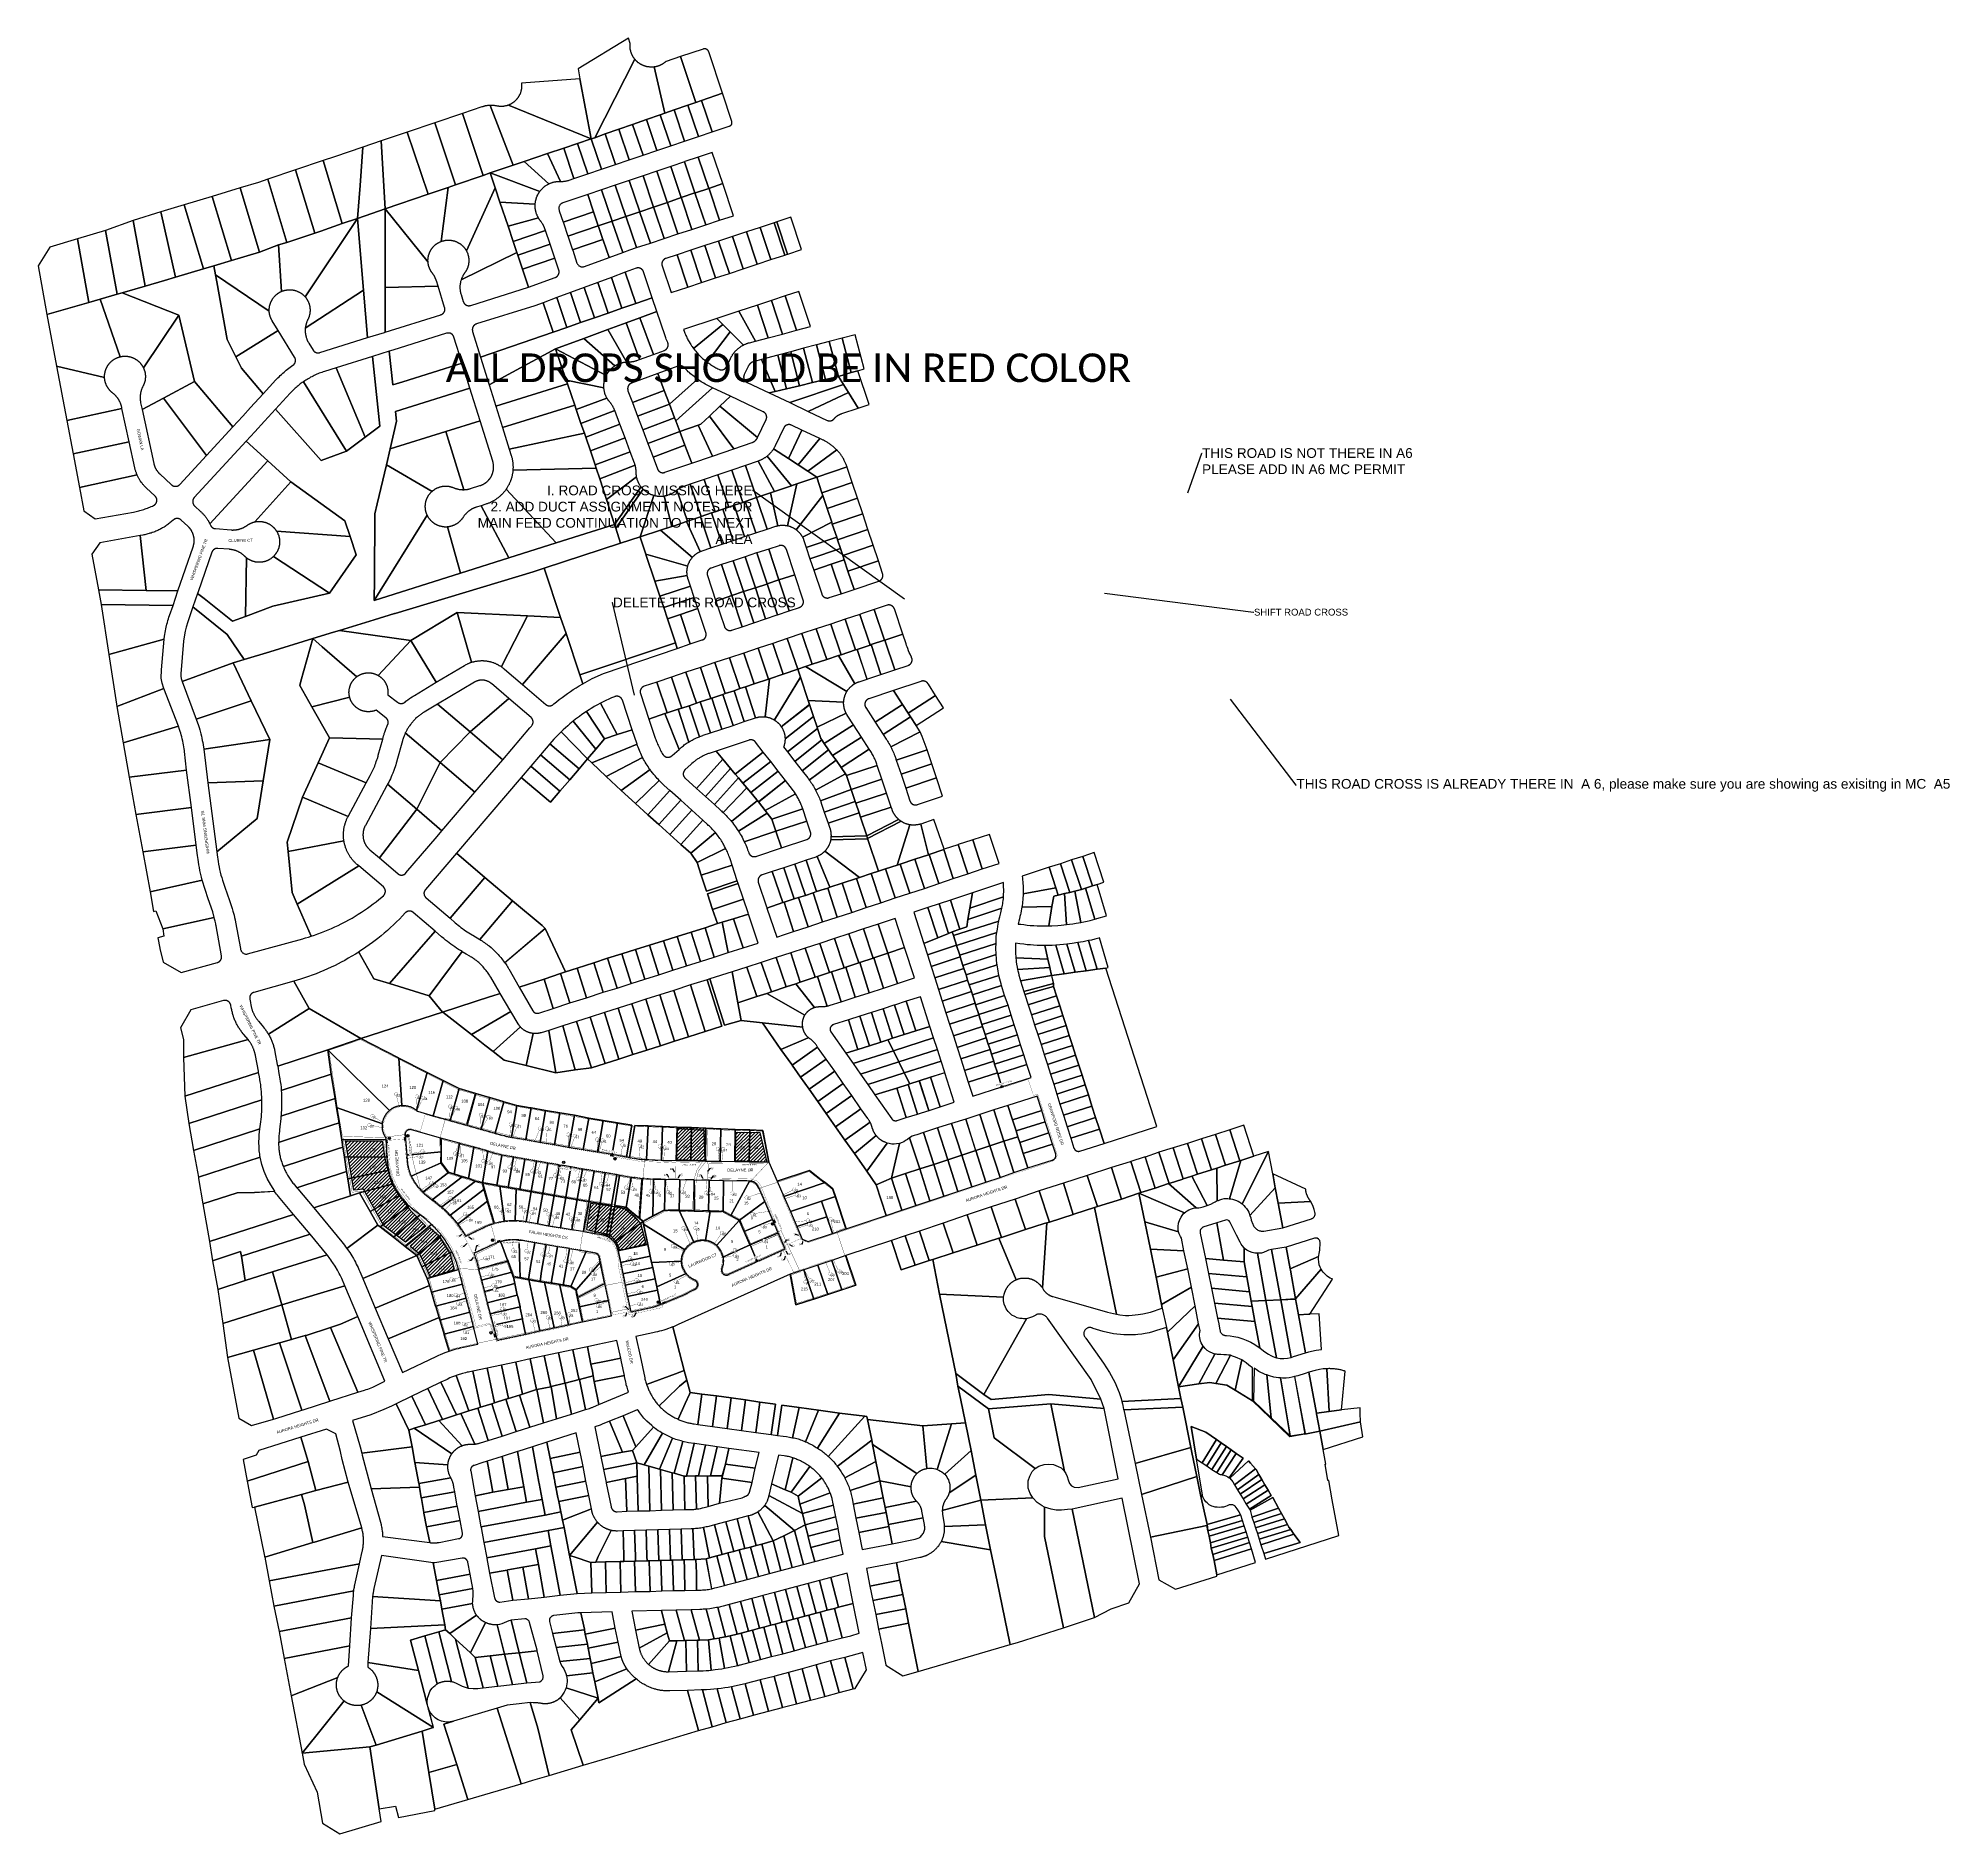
# Model space of a CAD drawing. Header units: metres. Extents: x 620457 to 624057, y 4872349 to 4874194.
# Drawn here: x 620457 to 622423, y 4872349 to 4874194 of the extents above; entities that cross this region are included whole.
import ezdxf
from ezdxf import colors
from ezdxf.entities.mleader import LeaderData, LeaderLine
from ezdxf.enums import TextEntityAlignment as Align
from ezdxf.math import Vec2, Vec3

# ---------------------------------------------------------------- set-up
doc = ezdxf.new("R2018")
doc.units = ezdxf.units.M
doc.header["$LTSCALE"] = 10
doc.header["$MEASUREMENT"] = 0
doc.linetypes.add('DASHED', pattern=[0.75, 0.5, -0.25])
doc.linetypes.add('HIDDENX2', pattern=[0.75, 0.5, -0.25])
for name, color, linetype in [('Arb_Splice', 7, 'Continuous'), ('Aurora_Parcel', 252, 'Continuous'), ('Boundry FDH', 7, 'Continuous'), ('Cluster', 7, 'Continuous'), ('Conduit_Distribution_14WAY - 14_10mm', 1, 'DASHED'), ('Conduit_Drop_1Way', 6, 'Continuous'), ('Duct 0 One Way(Magenta)', 20, 'Continuous'), ('Duct 14Wway 1(Blue)', 5, 'Continuous'), ('Duct 14Wway 2(Orange)', 20, 'Continuous'), ('Duct 14Wway 3(Green)', 102, 'Continuous'), ('Duct 14Wway 4(Brown)', 27, 'Continuous'), ('Duct 14Wway 5(Slate)', 8, 'Continuous'), ('Duct 14Wway 6(White)', 7, 'Continuous'), ('Duct 14Wway 7(Red)', 1, 'Continuous'), ('Duct 14Wway 8(Black)', 250, 'Continuous'), ('Duct 14Wway 9(Yellow)', 2, 'Continuous'), ('FC-ADDRESS', 7, 'Continuous'), ('LB-STNAMES', 141, 'Continuous'), ('M-DUCT', 7, 'Continuous'), ('New telMAX 1730 HH', 102, 'Continuous'), ('New telMAX 2436 HH', 6, 'Continuous'), ('telMAX -QC', 4, 'Continuous')]:
    doc.layers.add(name, color=color, linetype=linetype)
doc.layers.add('Bell - EXISTING', color=7, linetype='Continuous', lineweight=0, true_color=0x006e33)
doc.styles.add('Annotative ArialB', font='arialbd.ttf', dxfattribs={"height": 0.75})
doc.styles.add('ARIAL', font='arial.ttf')
doc.styles.add('Legen', font='calibri.ttf')
doc.styles.get("Standard").update_dxf_attribs({"font": 'arial.ttf'})
doc.styles.add('VAULT_TEST', font='ariblk.ttf')
pattern_1 = [(45, (0, 0), (-1.767766953, 1.767766953), [])]

# ---------------------------------------------------------------- blocks, each defined once
blk = doc.blocks.new('*U64')
h = blk.add_hatch(color=256)
h.dxf.hatch_style = 1
h.paths.add_polyline_path([(-1.8, 0.4), (1.2, 1.4), (1.8, -0.4), (-1.2, -1.4)])
at = {"linetype": 'Continuous'}
blk.add_wipeout([(-5.7, 0), (-6.4, 2.1), (7, 6.2), (7.6, 4)], dxfattribs=at)
h = blk.add_hatch(color=6)
h.dxf.hatch_style = 1
h.paths.add_polyline_path([(-1.8, 0.4), (1.2, 1.4), (1.8, -0.4), (-1.2, -1.4)])
at = {"color": 7, "const_width": 0.12}
blk.add_lwpolyline([(-1.8, 0.4), (1.2, 1.4), (1.8, -0.4), (-1.2, -1.4)], close=True, dxfattribs=at)
at = {"color": 255, "style": 'VAULT_TEST', "width": 0.75}
blk.add_text('HH', height=1.41, rotation=17.7812, dxfattribs=at).set_placement((0, 0), align=Align.MIDDLE_CENTER)
at = {"color": 7, "linetype": 'Continuous', "style": 'ARIAL', "flags": 1}
for tag, p in [('ADDRESS', (-7.7, 8.1)), ('SECTION', (-7.2, 6.3)), ('FIBER_COUNT', (-6.6, 4.4)), ('LENGTH', (-6, 2.5))]:
    blk.add_attdef(tag, p, '', height=1.25, rotation=16.9782, dxfattribs=at)
at = {"color": 7, "linetype": 'Continuous', "style": 'ARIAL'}
blk.add_attdef('ID', (-5.4, 0.6), '', height=1.25, rotation=16.9782, dxfattribs=at)
blk = doc.blocks.new('*U63')
h = blk.add_hatch(color=256)
h.dxf.hatch_style = 1
h.paths.add_polyline_path([(-1.8, 0.2), (1, 1.5), (1.8, -0.2), (-1, -1.5)])
at = {"linetype": 'Continuous'}
blk.add_wipeout([(-10.4, -2), (-11.3, 0), (3.6, 6.6), (4.5, 4.5)], dxfattribs=at)
at = {"color": 7, "const_width": 0.12}
blk.add_lwpolyline([(-1.8, 0.2), (1, 1.5), (1.8, -0.2), (-1, -1.5)], close=True, dxfattribs=at)
at = {"color": 255, "style": 'VAULT_TEST', "width": 0.75}
blk.add_text('HH', height=1.41, rotation=24.1963, dxfattribs=at).set_placement((0, 0), align=Align.MIDDLE_CENTER)
at = {"color": 7, "linetype": 'Continuous', "style": 'ARIAL', "flags": 1}
for tag, p in [('ADDRESS', (-13.3, 5.8)), ('SECTION', (-12.6, 4.1)), ('FIBER_COUNT', (-11.8, 2.3)), ('LENGTH', (-11, 0.4))]:
    blk.add_attdef(tag, p, '', height=1.25, rotation=23.833, dxfattribs=at)
at = {"color": 7, "linetype": 'Continuous', "style": 'ARIAL'}
blk.add_attdef('ID', (-10.2, -1.4), '', height=1.25, rotation=23.833, dxfattribs=at)
blk = doc.blocks.new('*U104')
at = {"linetype": 'Continuous', "const_width": 0.253}
blk.add_lwpolyline([(-14, -5.8), (0, 0)], dxfattribs=at)
at = {"linetype": 'Continuous'}
blk.add_wipeout([(-15, -4.1), (-16, -5.8), (-15, -7.5), (-13.1, -7.5), (-12.1, -5.8), (-13.1, -4.1)], dxfattribs=at)
at = {"linetype": 'Continuous', "const_width": 0.22}
blk.add_lwpolyline([(-14, -7.7, 1), (-14, -4, 1)], format="xyb", close=True, dxfattribs=at)
at = {"linetype": 'Continuous', "lineweight": 30, "flags": 104}
blk.add_attdef('S1', text='', height=1.52, dxfattribs=at).set_placement((-14, -5.8), align=Align.MIDDLE_CENTER)
blk = doc.blocks.new('*U200')
at = {"linetype": 'Continuous', "const_width": 0.253}
blk.add_lwpolyline([(-14.6, 5.8), (0, 0)], dxfattribs=at)
at = {"linetype": 'Continuous'}
blk.add_wipeout([(-15.6, 7.5), (-16.6, 5.8), (-15.6, 4.1), (-13.6, 4.1), (-12.6, 5.8), (-13.6, 7.5)], dxfattribs=at)
at = {"linetype": 'Continuous', "const_width": 0.22}
blk.add_lwpolyline([(-14.6, 4, 1), (-14.6, 7.7, 1)], format="xyb", close=True, dxfattribs=at)
at = {"linetype": 'Continuous', "lineweight": 30, "flags": 104}
blk.add_attdef('S1', text='', height=1.52, dxfattribs=at).set_placement((-14.6, 5.8), align=Align.MIDDLE_CENTER)
blk = doc.blocks.new('*U105')
at = {"linetype": 'Continuous', "const_width": 0.253}
blk.add_lwpolyline([(-14.2, -6.3), (0, 0)], dxfattribs=at)
at = {"linetype": 'Continuous'}
blk.add_wipeout([(-15.2, -4.6), (-16.2, -6.3), (-15.2, -8), (-13.2, -8), (-12.2, -6.3), (-13.2, -4.6)], dxfattribs=at)
at = {"linetype": 'Continuous', "const_width": 0.22}
blk.add_lwpolyline([(-14.2, -8.1, 1), (-14.2, -4.4, 1)], format="xyb", close=True, dxfattribs=at)
at = {"linetype": 'Continuous', "lineweight": 30, "flags": 104}
blk.add_attdef('S1', text='', height=1.52, dxfattribs=at).set_placement((-14.2, -6.3), align=Align.MIDDLE_CENTER)
blk = doc.blocks.new('*U71')
at = {"linetype": 'Continuous', "const_width": 0.253}
blk.add_lwpolyline([(-14.2, 5.5), (0, 0)], dxfattribs=at)
at = {"linetype": 'Continuous'}
blk.add_wipeout([(-15.1, 7.2), (-16.1, 5.5), (-15.1, 3.8), (-13.2, 3.8), (-12.2, 5.5), (-13.2, 7.2)], dxfattribs=at)
at = {"linetype": 'Continuous', "const_width": 0.22}
blk.add_lwpolyline([(-14.2, 3.7, 1), (-14.2, 7.4, 1)], format="xyb", close=True, dxfattribs=at)
at = {"linetype": 'Continuous', "lineweight": 30, "flags": 104}
blk.add_attdef('S1', text='', height=1.52, dxfattribs=at).set_placement((-14.2, 5.5), align=Align.MIDDLE_CENTER)
blk = doc.blocks.new('*U65')
at = {"linetype": 'Continuous', "const_width": 0.253}
blk.add_lwpolyline([(-11.4, 9.2), (0, 0)], dxfattribs=at)
at = {"linetype": 'Continuous'}
blk.add_wipeout([(-12.4, 10.9), (-13.4, 9.2), (-12.4, 7.5), (-10.4, 7.5), (-9.4, 9.2), (-10.4, 10.9)], dxfattribs=at)
at = {"linetype": 'Continuous', "const_width": 0.22}
blk.add_lwpolyline([(-11.4, 7.3, 1), (-11.4, 11, 1)], format="xyb", close=True, dxfattribs=at)
at = {"linetype": 'Continuous', "lineweight": 30, "flags": 104}
blk.add_attdef('S1', text='', height=1.52, dxfattribs=at).set_placement((-11.4, 9.2), align=Align.MIDDLE_CENTER)
blk = doc.blocks.new('*U66')
at = {"linetype": 'Continuous', "const_width": 0.253}
blk.add_lwpolyline([(-13.2, -3.5), (0, 0)], dxfattribs=at)
at = {"linetype": 'Continuous'}
blk.add_wipeout([(-14.2, -1.8), (-15.2, -3.5), (-14.2, -5.2), (-12.2, -5.2), (-11.3, -3.5), (-12.2, -1.8)], dxfattribs=at)
at = {"linetype": 'Continuous', "const_width": 0.22}
blk.add_lwpolyline([(-13.2, -5.4, 1), (-13.2, -1.7, 1)], format="xyb", close=True, dxfattribs=at)
at = {"linetype": 'Continuous', "lineweight": 30, "flags": 104}
blk.add_attdef('S1', text='', height=1.52, dxfattribs=at).set_placement((-13.2, -3.5), align=Align.MIDDLE_CENTER)
blk = doc.blocks.new('*U137')
at = {"linetype": 'Continuous', "const_width": 0.253}
blk.add_lwpolyline([(-13.2, -3.5), (0, 0)], dxfattribs=at)
at = {"linetype": 'Continuous'}
blk.add_wipeout([(-14.2, -1.8), (-15.2, -3.5), (-14.2, -5.2), (-12.2, -5.2), (-11.2, -3.5), (-12.2, -1.8)], dxfattribs=at)
at = {"linetype": 'Continuous', "const_width": 0.22}
blk.add_lwpolyline([(-13.2, -5.3, 1), (-13.2, -1.7, 1)], format="xyb", close=True, dxfattribs=at)
at = {"linetype": 'Continuous', "lineweight": 30, "flags": 104}
blk.add_attdef('S1', text='', height=1.52, dxfattribs=at).set_placement((-13.2, -3.5), align=Align.MIDDLE_CENTER)
blk = doc.blocks.new('*U205')
at = {"linetype": 'Continuous', "const_width": 0.253}
blk.add_lwpolyline([(-17.3, 1.2), (0, 0)], dxfattribs=at)
at = {"linetype": 'Continuous'}
blk.add_wipeout([(-18.3, 2.9), (-19.3, 1.2), (-18.3, -0.5), (-16.3, -0.5), (-15.3, 1.2), (-16.3, 2.9)], dxfattribs=at)
at = {"linetype": 'Continuous', "const_width": 0.22}
blk.add_lwpolyline([(-17.3, -0.7, 1), (-17.3, 3, 1)], format="xyb", close=True, dxfattribs=at)
at = {"linetype": 'Continuous', "lineweight": 30, "flags": 104}
blk.add_attdef('S1', text='', height=1.52, dxfattribs=at).set_placement((-17.3, 1.2), align=Align.MIDDLE_CENTER)
blk = doc.blocks.new('*U69')
at = {"linetype": 'Continuous', "const_width": 0.253}
blk.add_lwpolyline([(-15.5, 1.1), (0, 0)], dxfattribs=at)
at = {"linetype": 'Continuous'}
blk.add_wipeout([(-16.5, 2.8), (-17.5, 1.1), (-16.5, -0.6), (-14.5, -0.6), (-13.5, 1.1), (-14.5, 2.8)], dxfattribs=at)
at = {"linetype": 'Continuous', "const_width": 0.22}
blk.add_lwpolyline([(-15.5, -0.7, 1), (-15.5, 2.9, 1)], format="xyb", close=True, dxfattribs=at)
at = {"linetype": 'Continuous', "lineweight": 30, "flags": 104}
blk.add_attdef('S1', text='', height=1.52, dxfattribs=at).set_placement((-15.5, 1.1), align=Align.MIDDLE_CENTER)
blk = doc.blocks.new('*U70')
at = {"linetype": 'Continuous', "const_width": 0.253}
blk.add_lwpolyline([(-13.5, 4.7), (0, 0)], dxfattribs=at)
at = {"linetype": 'Continuous'}
blk.add_wipeout([(-14.5, 6.4), (-15.5, 4.7), (-14.5, 3), (-12.5, 3), (-11.5, 4.7), (-12.5, 6.4)], dxfattribs=at)
at = {"linetype": 'Continuous', "const_width": 0.22}
blk.add_lwpolyline([(-13.5, 2.9, 1), (-13.5, 6.6, 1)], format="xyb", close=True, dxfattribs=at)
at = {"linetype": 'Continuous', "lineweight": 30, "flags": 104}
blk.add_attdef('S1', text='', height=1.52, dxfattribs=at).set_placement((-13.5, 4.7), align=Align.MIDDLE_CENTER)
blk = doc.blocks.new('*U67')
at = {"linetype": 'Continuous', "const_width": 0.253}
blk.add_lwpolyline([(-12.6, -1.1), (0, 0)], dxfattribs=at)
at = {"linetype": 'Continuous'}
blk.add_wipeout([(-13.6, 0.6), (-14.6, -1.1), (-13.6, -2.8), (-11.7, -2.8), (-10.7, -1.1), (-11.7, 0.6)], dxfattribs=at)
at = {"linetype": 'Continuous', "const_width": 0.22}
blk.add_lwpolyline([(-12.6, -3, 1), (-12.6, 0.7, 1)], format="xyb", close=True, dxfattribs=at)
at = {"linetype": 'Continuous', "lineweight": 30, "flags": 104}
blk.add_attdef('S1', text='', height=1.52, dxfattribs=at).set_placement((-12.6, -1.1), align=Align.MIDDLE_CENTER)
blk = doc.blocks.new('*U138')
at = {"linetype": 'Continuous', "const_width": 0.253}
blk.add_lwpolyline([(-13.1, 6.4), (0, 0)], dxfattribs=at)
at = {"linetype": 'Continuous'}
blk.add_wipeout([(-14, 8.1), (-15, 6.4), (-14, 4.7), (-12.1, 4.7), (-11.1, 6.4), (-12.1, 8.1)], dxfattribs=at)
at = {"linetype": 'Continuous', "const_width": 0.22}
blk.add_lwpolyline([(-13.1, 4.6, 1), (-13.1, 8.3, 1)], format="xyb", close=True, dxfattribs=at)
at = {"linetype": 'Continuous', "lineweight": 30, "flags": 104}
blk.add_attdef('S1', text='', height=1.52, dxfattribs=at).set_placement((-13.1, 6.4), align=Align.MIDDLE_CENTER)
blk = doc.blocks.new('*U68')
at = {"linetype": 'Continuous', "const_width": 0.253}
blk.add_lwpolyline([(-13.7, -1), (0, 0)], dxfattribs=at)
at = {"linetype": 'Continuous'}
blk.add_wipeout([(-14.6, 0.7), (-15.6, -1), (-14.6, -2.8), (-12.7, -2.8), (-11.7, -1), (-12.7, 0.7)], dxfattribs=at)
at = {"linetype": 'Continuous', "const_width": 0.22}
blk.add_lwpolyline([(-13.7, -2.9, 1), (-13.7, 0.8, 1)], format="xyb", close=True, dxfattribs=at)
at = {"linetype": 'Continuous', "lineweight": 30, "flags": 104}
blk.add_attdef('S1', text='', height=1.52, dxfattribs=at).set_placement((-13.7, -1), align=Align.MIDDLE_CENTER)
blk = doc.blocks.new('*U139')
at = {"linetype": 'Continuous', "const_width": 0.253}
blk.add_lwpolyline([(-13.7, 1.8), (0, 0)], dxfattribs=at)
at = {"linetype": 'Continuous'}
blk.add_wipeout([(-14.7, 3.6), (-15.7, 1.8), (-14.7, 0.1), (-12.7, 0.1), (-11.7, 1.8), (-12.7, 3.6)], dxfattribs=at)
at = {"linetype": 'Continuous', "const_width": 0.22}
blk.add_lwpolyline([(-13.7, 0, 1), (-13.7, 3.7, 1)], format="xyb", close=True, dxfattribs=at)
at = {"linetype": 'Continuous', "lineweight": 30, "flags": 104}
blk.add_attdef('S1', text='', height=1.52, dxfattribs=at).set_placement((-13.7, 1.8), align=Align.MIDDLE_CENTER)
blk = doc.blocks.new('*U201')
at = {"linetype": 'Continuous', "const_width": 0.253}
blk.add_lwpolyline([(-15.1, -0.9), (0, 0)], dxfattribs=at)
at = {"linetype": 'Continuous'}
blk.add_wipeout([(-16.1, 0.9), (-17.1, -0.9), (-16.1, -2.6), (-14.1, -2.6), (-13.2, -0.9), (-14.1, 0.9)], dxfattribs=at)
at = {"linetype": 'Continuous', "const_width": 0.22}
blk.add_lwpolyline([(-15.1, -2.7, 1), (-15.1, 1, 1)], format="xyb", close=True, dxfattribs=at)
at = {"linetype": 'Continuous', "lineweight": 30, "flags": 104}
blk.add_attdef('S1', text='', height=1.52, dxfattribs=at).set_placement((-15.1, -0.9), align=Align.MIDDLE_CENTER)
blk = doc.blocks.new('Sing_duct')
at = {"linetype": 'Continuous', "const_width": 0.253}
blk.add_lwpolyline([(-13.7, 0), (0, 0)], dxfattribs=at)
at = {"linetype": 'Continuous'}
blk.add_wipeout([(-14.6, 1.7), (-15.6, 0), (-14.6, -1.7), (-12.7, -1.7), (-11.7, 0), (-12.7, 1.7)], dxfattribs=at)
at = {"linetype": 'Continuous', "const_width": 0.22}
blk.add_lwpolyline([(-13.7, -1.8, 1), (-13.7, 1.8, 1)], format="xyb", close=True, dxfattribs=at)
at = {"linetype": 'Continuous', "lineweight": 30, "flags": 104}
blk.add_attdef('S1', text='', height=1.52, dxfattribs=at).set_placement((-13.7, 0), align=Align.MIDDLE_CENTER)
blk = doc.blocks.new('*U109')
at = {"linetype": 'Continuous', "const_width": 0.253}
blk.add_lwpolyline([(-13.7, -1), (0, 0)], dxfattribs=at)
at = {"linetype": 'Continuous'}
blk.add_wipeout([(-14.6, 0.7), (-15.6, -1), (-14.6, -2.7), (-12.7, -2.7), (-11.7, -1), (-12.7, 0.7)], dxfattribs=at)
at = {"linetype": 'Continuous', "const_width": 0.22}
blk.add_lwpolyline([(-13.7, -2.8, 1), (-13.7, 0.9, 1)], format="xyb", close=True, dxfattribs=at)
at = {"linetype": 'Continuous', "lineweight": 30, "flags": 104}
blk.add_attdef('S1', text='', height=1.52, dxfattribs=at).set_placement((-13.7, -1), align=Align.MIDDLE_CENTER)
blk = doc.blocks.new('*U108')
at = {"linetype": 'Continuous', "const_width": 0.253}
blk.add_lwpolyline([(-15.4, -4.5), (0, 0)], dxfattribs=at)
at = {"linetype": 'Continuous'}
blk.add_wipeout([(-16.4, -2.8), (-17.4, -4.5), (-16.4, -6.2), (-14.4, -6.2), (-13.4, -4.5), (-14.4, -2.8)], dxfattribs=at)
at = {"linetype": 'Continuous', "const_width": 0.22}
blk.add_lwpolyline([(-15.4, -6.4, 1), (-15.4, -2.7, 1)], format="xyb", close=True, dxfattribs=at)
at = {"linetype": 'Continuous', "lineweight": 30, "flags": 104}
blk.add_attdef('S1', text='', height=1.52, dxfattribs=at).set_placement((-15.4, -4.5), align=Align.MIDDLE_CENTER)
blk = doc.blocks.new('*U107')
at = {"linetype": 'Continuous', "const_width": 0.253}
blk.add_lwpolyline([(-14, 6), (0, 0)], dxfattribs=at)
at = {"linetype": 'Continuous'}
blk.add_wipeout([(-14.9, 7.7), (-15.9, 6), (-14.9, 4.3), (-13, 4.3), (-12, 6), (-13, 7.7)], dxfattribs=at)
at = {"linetype": 'Continuous', "const_width": 0.22}
blk.add_lwpolyline([(-14, 4.1, 1), (-14, 7.8, 1)], format="xyb", close=True, dxfattribs=at)
at = {"linetype": 'Continuous', "lineweight": 30, "flags": 104}
blk.add_attdef('S1', text='', height=1.52, dxfattribs=at).set_placement((-14, 6), align=Align.MIDDLE_CENTER)
blk = doc.blocks.new('*U106')
at = {"linetype": 'Continuous', "const_width": 0.253}
blk.add_lwpolyline([(-13.7, 1.1), (0, 0)], dxfattribs=at)
at = {"linetype": 'Continuous'}
blk.add_wipeout([(-14.6, 2.8), (-15.6, 1.1), (-14.6, -0.6), (-12.7, -0.6), (-11.7, 1.1), (-12.7, 2.8)], dxfattribs=at)
at = {"linetype": 'Continuous', "const_width": 0.22}
blk.add_lwpolyline([(-13.7, -0.7, 1), (-13.7, 3, 1)], format="xyb", close=True, dxfattribs=at)
at = {"linetype": 'Continuous', "lineweight": 30, "flags": 104}
blk.add_attdef('S1', text='', height=1.52, dxfattribs=at).set_placement((-13.7, 1.1), align=Align.MIDDLE_CENTER)
blk = doc.blocks.new('*U72')
at = {"linetype": 'Continuous', "const_width": 0.253}
blk.add_lwpolyline([(0.7, 15.9), (0, 0)], dxfattribs=at)
at = {"linetype": 'Continuous'}
blk.add_wipeout([(-0.3, 17.6), (-1.3, 15.9), (-0.3, 14.2), (1.7, 14.2), (2.7, 15.9), (1.7, 17.6)], dxfattribs=at)
at = {"linetype": 'Continuous', "const_width": 0.22}
blk.add_lwpolyline([(0.7, 14, 1), (0.7, 17.7, 1)], format="xyb", close=True, dxfattribs=at)
at = {"linetype": 'Continuous', "lineweight": 30, "flags": 104}
blk.add_attdef('S1', text='', height=1.52, dxfattribs=at).set_placement((0.7, 15.9), align=Align.MIDDLE_CENTER)
blk = doc.blocks.new('*U91')
at = {"linetype": 'Continuous', "const_width": 0.253}
blk.add_lwpolyline([(-12.7, -0.1), (0, 0)], dxfattribs=at)
at = {"linetype": 'Continuous'}
blk.add_wipeout([(-13.7, 1.6), (-14.6, -0.1), (-13.7, -1.8), (-11.7, -1.8), (-10.7, -0.1), (-11.7, 1.6)], dxfattribs=at)
at = {"linetype": 'Continuous', "const_width": 0.22}
blk.add_lwpolyline([(-12.7, -2, 1), (-12.7, 1.7, 1)], format="xyb", close=True, dxfattribs=at)
at = {"linetype": 'Continuous', "lineweight": 30, "flags": 104}
blk.add_attdef('S1', text='', height=1.52, dxfattribs=at).set_placement((-12.7, -0.1), align=Align.MIDDLE_CENTER)
blk = doc.blocks.new('*U90')
at = {"linetype": 'Continuous', "const_width": 0.253}
blk.add_lwpolyline([(-14.4, -1.2), (0, 0)], dxfattribs=at)
at = {"linetype": 'Continuous'}
blk.add_wipeout([(-15.4, 0.5), (-16.4, -1.2), (-15.4, -2.9), (-13.4, -2.9), (-12.4, -1.2), (-13.4, 0.5)], dxfattribs=at)
at = {"linetype": 'Continuous', "const_width": 0.22}
blk.add_lwpolyline([(-14.4, -3, 1), (-14.4, 0.7, 1)], format="xyb", close=True, dxfattribs=at)
at = {"linetype": 'Continuous', "lineweight": 30, "flags": 104}
blk.add_attdef('S1', text='', height=1.52, dxfattribs=at).set_placement((-14.4, -1.2), align=Align.MIDDLE_CENTER)
blk = doc.blocks.new('*U110')
at = {"linetype": 'Continuous', "const_width": 0.253}
blk.add_lwpolyline([(-13.9, -1.7), (0, 0)], dxfattribs=at)
at = {"linetype": 'Continuous'}
blk.add_wipeout([(-14.9, 0), (-15.9, -1.7), (-14.9, -3.4), (-12.9, -3.4), (-11.9, -1.7), (-12.9, 0)], dxfattribs=at)
at = {"linetype": 'Continuous', "const_width": 0.22}
blk.add_lwpolyline([(-13.9, -3.5, 1), (-13.9, 0.1, 1)], format="xyb", close=True, dxfattribs=at)
at = {"linetype": 'Continuous', "lineweight": 30, "flags": 104}
blk.add_attdef('S1', text='', height=1.52, dxfattribs=at).set_placement((-13.9, -1.7), align=Align.MIDDLE_CENTER)
blk = doc.blocks.new('*U202')
at = {"linetype": 'Continuous', "const_width": 0.253}
blk.add_lwpolyline([(-15.1, 0.9), (0, 0)], dxfattribs=at)
at = {"linetype": 'Continuous'}
blk.add_wipeout([(-16.1, 2.6), (-17.1, 0.9), (-16.1, -0.9), (-14.1, -0.9), (-13.2, 0.9), (-14.1, 2.6)], dxfattribs=at)
at = {"linetype": 'Continuous', "const_width": 0.22}
blk.add_lwpolyline([(-15.1, -1, 1), (-15.1, 2.7, 1)], format="xyb", close=True, dxfattribs=at)
at = {"linetype": 'Continuous', "lineweight": 30, "flags": 104}
blk.add_attdef('S1', text='', height=1.52, dxfattribs=at).set_placement((-15.1, 0.9), align=Align.MIDDLE_CENTER)
blk = doc.blocks.new('*U89')
at = {"linetype": 'Continuous', "const_width": 0.253}
blk.add_lwpolyline([(-13.3, -1.2), (0, 0)], dxfattribs=at)
at = {"linetype": 'Continuous'}
blk.add_wipeout([(-14.3, 0.5), (-15.2, -1.2), (-14.3, -2.9), (-12.3, -2.9), (-11.3, -1.2), (-12.3, 0.5)], dxfattribs=at)
at = {"linetype": 'Continuous', "const_width": 0.22}
blk.add_lwpolyline([(-13.3, -3, 1), (-13.3, 0.7, 1)], format="xyb", close=True, dxfattribs=at)
at = {"linetype": 'Continuous', "lineweight": 30, "flags": 104}
blk.add_attdef('S1', text='', height=1.52, dxfattribs=at).set_placement((-13.3, -1.2), align=Align.MIDDLE_CENTER)
blk = doc.blocks.new('*U124')
at = {"linetype": 'Continuous', "const_width": 0.253}
blk.add_lwpolyline([(-12.6, -5.1), (0, 0)], dxfattribs=at)
at = {"linetype": 'Continuous'}
blk.add_wipeout([(-13.6, -3.4), (-14.6, -5.1), (-13.6, -6.8), (-11.6, -6.8), (-10.6, -5.1), (-11.6, -3.4)], dxfattribs=at)
at = {"linetype": 'Continuous', "const_width": 0.22}
blk.add_lwpolyline([(-12.6, -7, 1), (-12.6, -3.3, 1)], format="xyb", close=True, dxfattribs=at)
at = {"linetype": 'Continuous', "lineweight": 30, "flags": 104}
blk.add_attdef('S1', text='', height=1.52, dxfattribs=at).set_placement((-12.6, -5.1), align=Align.MIDDLE_CENTER)
blk = doc.blocks.new('*U130')
at = {"linetype": 'Continuous', "const_width": 0.253}
blk.add_lwpolyline([(-11.5, -2.4), (0, 0)], dxfattribs=at)
at = {"linetype": 'Continuous'}
blk.add_wipeout([(-12.5, -0.7), (-13.5, -2.4), (-12.5, -4.1), (-10.5, -4.1), (-9.5, -2.4), (-10.5, -0.7)], dxfattribs=at)
at = {"linetype": 'Continuous', "const_width": 0.22}
blk.add_lwpolyline([(-11.5, -4.3, 1), (-11.5, -0.6, 1)], format="xyb", close=True, dxfattribs=at)
at = {"linetype": 'Continuous', "lineweight": 30, "flags": 104}
blk.add_attdef('S1', text='', height=1.52, dxfattribs=at).set_placement((-11.5, -2.4), align=Align.MIDDLE_CENTER)
blk = doc.blocks.new('*U129')
at = {"linetype": 'Continuous', "const_width": 0.253}
blk.add_lwpolyline([(-10.6, 4.6), (0, 0)], dxfattribs=at)
at = {"linetype": 'Continuous'}
blk.add_wipeout([(-11.6, 6.3), (-12.6, 4.6), (-11.6, 2.9), (-9.6, 2.9), (-8.6, 4.6), (-9.6, 6.3)], dxfattribs=at)
at = {"linetype": 'Continuous', "const_width": 0.22}
blk.add_lwpolyline([(-10.6, 2.7, 1), (-10.6, 6.4, 1)], format="xyb", close=True, dxfattribs=at)
at = {"linetype": 'Continuous', "lineweight": 30, "flags": 104}
blk.add_attdef('S1', text='', height=1.52, dxfattribs=at).set_placement((-10.6, 4.6), align=Align.MIDDLE_CENTER)
blk = doc.blocks.new('*U128')
at = {"linetype": 'Continuous', "const_width": 0.253}
blk.add_lwpolyline([(-12.5, -3.1), (0, 0)], dxfattribs=at)
at = {"linetype": 'Continuous'}
blk.add_wipeout([(-13.5, -1.4), (-14.5, -3.1), (-13.5, -4.8), (-11.5, -4.8), (-10.5, -3.1), (-11.5, -1.4)], dxfattribs=at)
at = {"linetype": 'Continuous', "const_width": 0.22}
blk.add_lwpolyline([(-12.5, -4.9, 1), (-12.5, -1.2, 1)], format="xyb", close=True, dxfattribs=at)
at = {"linetype": 'Continuous', "lineweight": 30, "flags": 104}
blk.add_attdef('S1', text='', height=1.52, dxfattribs=at).set_placement((-12.5, -3.1), align=Align.MIDDLE_CENTER)
blk = doc.blocks.new('*U127')
at = {"linetype": 'Continuous', "const_width": 0.253}
blk.add_lwpolyline([(-11.7, 3.7), (0, 0)], dxfattribs=at)
at = {"linetype": 'Continuous'}
blk.add_wipeout([(-12.7, 5.4), (-13.7, 3.7), (-12.7, 2), (-10.8, 2), (-9.8, 3.7), (-10.8, 5.4)], dxfattribs=at)
at = {"linetype": 'Continuous', "const_width": 0.22}
blk.add_lwpolyline([(-11.7, 1.9, 1), (-11.7, 5.6, 1)], format="xyb", close=True, dxfattribs=at)
at = {"linetype": 'Continuous', "lineweight": 30, "flags": 104}
blk.add_attdef('S1', text='', height=1.52, dxfattribs=at).set_placement((-11.7, 3.7), align=Align.MIDDLE_CENTER)
blk = doc.blocks.new('*U126')
at = {"linetype": 'Continuous', "const_width": 0.253}
blk.add_lwpolyline([(-12.4, 1.6), (0, 0)], dxfattribs=at)
at = {"linetype": 'Continuous'}
blk.add_wipeout([(-13.4, 3.3), (-14.4, 1.6), (-13.4, -0.1), (-11.4, -0.1), (-10.4, 1.6), (-11.4, 3.3)], dxfattribs=at)
at = {"linetype": 'Continuous', "const_width": 0.22}
blk.add_lwpolyline([(-12.4, -0.2, 1), (-12.4, 3.5, 1)], format="xyb", close=True, dxfattribs=at)
at = {"linetype": 'Continuous', "lineweight": 30, "flags": 104}
blk.add_attdef('S1', text='', height=1.52, dxfattribs=at).set_placement((-12.4, 1.6), align=Align.MIDDLE_CENTER)
blk = doc.blocks.new('*U125')
at = {"linetype": 'Continuous', "const_width": 0.253}
blk.add_lwpolyline([(-12.6, -0.8), (0, 0)], dxfattribs=at)
at = {"linetype": 'Continuous'}
blk.add_wipeout([(-13.6, 0.9), (-14.6, -0.8), (-13.6, -2.5), (-11.6, -2.5), (-10.7, -0.8), (-11.6, 0.9)], dxfattribs=at)
at = {"linetype": 'Continuous', "const_width": 0.22}
blk.add_lwpolyline([(-12.6, -2.7, 1), (-12.6, 1, 1)], format="xyb", close=True, dxfattribs=at)
at = {"linetype": 'Continuous', "lineweight": 30, "flags": 104}
blk.add_attdef('S1', text='', height=1.52, dxfattribs=at).set_placement((-12.6, -0.8), align=Align.MIDDLE_CENTER)
blk = doc.blocks.new('*U74')
at = {"linetype": 'Continuous', "const_width": 0.253}
blk.add_lwpolyline([(-10.7, 0.2), (0, 0)], dxfattribs=at)
at = {"linetype": 'Continuous'}
blk.add_wipeout([(-11.7, 1.9), (-12.7, 0.2), (-11.7, -1.5), (-9.7, -1.5), (-8.8, 0.2), (-9.7, 1.9)], dxfattribs=at)
at = {"linetype": 'Continuous', "const_width": 0.22}
blk.add_lwpolyline([(-10.7, -1.7, 1), (-10.7, 2, 1)], format="xyb", close=True, dxfattribs=at)
at = {"linetype": 'Continuous', "lineweight": 30, "flags": 104}
blk.add_attdef('S1', text='', height=1.52, dxfattribs=at).set_placement((-10.7, 0.2), align=Align.MIDDLE_CENTER)
blk = doc.blocks.new('*U73')
at = {"linetype": 'Continuous', "const_width": 0.253}
blk.add_lwpolyline([(-11.8, 0.5), (0, 0)], dxfattribs=at)
at = {"linetype": 'Continuous'}
blk.add_wipeout([(-12.8, 2.2), (-13.8, 0.5), (-12.8, -1.2), (-10.9, -1.2), (-9.9, 0.5), (-10.9, 2.2)], dxfattribs=at)
at = {"linetype": 'Continuous', "const_width": 0.22}
blk.add_lwpolyline([(-11.8, -1.4, 1), (-11.8, 2.3, 1)], format="xyb", close=True, dxfattribs=at)
at = {"linetype": 'Continuous', "lineweight": 30, "flags": 104}
blk.add_attdef('S1', text='', height=1.52, dxfattribs=at).set_placement((-11.8, 0.5), align=Align.MIDDLE_CENTER)
blk = doc.blocks.new('*U132')
at = {"linetype": 'Continuous', "const_width": 0.253}
blk.add_lwpolyline([(-11.7, -1.8), (0, 0)], dxfattribs=at)
at = {"linetype": 'Continuous'}
blk.add_wipeout([(-12.6, 0), (-13.6, -1.8), (-12.6, -3.5), (-10.7, -3.5), (-9.7, -1.8), (-10.7, 0)], dxfattribs=at)
at = {"linetype": 'Continuous', "const_width": 0.22}
blk.add_lwpolyline([(-11.7, -3.6, 1), (-11.7, 0.1, 1)], format="xyb", close=True, dxfattribs=at)
at = {"linetype": 'Continuous', "lineweight": 30, "flags": 104}
blk.add_attdef('S1', text='', height=1.52, dxfattribs=at).set_placement((-11.7, -1.8), align=Align.MIDDLE_CENTER)
blk = doc.blocks.new('*U131')
at = {"linetype": 'Continuous', "const_width": 0.253}
blk.add_lwpolyline([(-10.8, 4), (0, 0)], dxfattribs=at)
at = {"linetype": 'Continuous'}
blk.add_wipeout([(-11.7, 5.7), (-12.7, 4), (-11.7, 2.3), (-9.8, 2.3), (-8.8, 4), (-9.8, 5.7)], dxfattribs=at)
at = {"linetype": 'Continuous', "const_width": 0.22}
blk.add_lwpolyline([(-10.8, 2.1, 1), (-10.8, 5.8, 1)], format="xyb", close=True, dxfattribs=at)
at = {"linetype": 'Continuous', "lineweight": 30, "flags": 104}
blk.add_attdef('S1', text='', height=1.52, dxfattribs=at).set_placement((-10.8, 4), align=Align.MIDDLE_CENTER)
blk = doc.blocks.new('*U134')
at = {"linetype": 'Continuous', "const_width": 0.253}
blk.add_lwpolyline([(-11.8, -0.2), (0, 0)], dxfattribs=at)
at = {"linetype": 'Continuous'}
blk.add_wipeout([(-12.8, 1.5), (-13.7, -0.2), (-12.8, -1.9), (-10.8, -1.9), (-9.8, -0.2), (-10.8, 1.5)], dxfattribs=at)
at = {"linetype": 'Continuous', "const_width": 0.22}
blk.add_lwpolyline([(-11.8, -2, 1), (-11.8, 1.7, 1)], format="xyb", close=True, dxfattribs=at)
at = {"linetype": 'Continuous', "lineweight": 30, "flags": 104}
blk.add_attdef('S1', text='', height=1.52, dxfattribs=at).set_placement((-11.8, -0.2), align=Align.MIDDLE_CENTER)
blk = doc.blocks.new('*U133')
at = {"linetype": 'Continuous', "const_width": 0.253}
blk.add_lwpolyline([(-12, 2.9), (0, 0)], dxfattribs=at)
at = {"linetype": 'Continuous'}
blk.add_wipeout([(-13, 4.6), (-13.9, 2.9), (-13, 1.2), (-11, 1.2), (-10, 2.9), (-11, 4.6)], dxfattribs=at)
at = {"linetype": 'Continuous', "const_width": 0.22}
blk.add_lwpolyline([(-12, 1, 1), (-12, 4.7, 1)], format="xyb", close=True, dxfattribs=at)
at = {"linetype": 'Continuous', "lineweight": 30, "flags": 104}
blk.add_attdef('S1', text='', height=1.52, dxfattribs=at).set_placement((-12, 2.9), align=Align.MIDDLE_CENTER)
blk = doc.blocks.new('*U135')
at = {"linetype": 'Continuous', "const_width": 0.253}
blk.add_lwpolyline([(-10.9, -6.1), (0, 0)], dxfattribs=at)
at = {"linetype": 'Continuous'}
blk.add_wipeout([(-11.9, -4.4), (-12.9, -6.1), (-11.9, -7.8), (-9.9, -7.8), (-8.9, -6.1), (-9.9, -4.4)], dxfattribs=at)
at = {"linetype": 'Continuous', "const_width": 0.22}
blk.add_lwpolyline([(-10.9, -8, 1), (-10.9, -4.3, 1)], format="xyb", close=True, dxfattribs=at)
at = {"linetype": 'Continuous', "lineweight": 30, "flags": 104}
blk.add_attdef('S1', text='', height=1.52, dxfattribs=at).set_placement((-10.9, -6.1), align=Align.MIDDLE_CENTER)
blk = doc.blocks.new('*U76')
at = {"linetype": 'Continuous', "const_width": 0.253}
blk.add_lwpolyline([(-11.7, 3.4), (0, 0)], dxfattribs=at)
at = {"linetype": 'Continuous'}
blk.add_wipeout([(-12.7, 5.2), (-13.6, 3.4), (-12.7, 1.7), (-10.7, 1.7), (-9.7, 3.4), (-10.7, 5.2)], dxfattribs=at)
at = {"linetype": 'Continuous', "const_width": 0.22}
blk.add_lwpolyline([(-11.7, 1.6, 1), (-11.7, 5.3, 1)], format="xyb", close=True, dxfattribs=at)
at = {"linetype": 'Continuous', "lineweight": 30, "flags": 104}
blk.add_attdef('S1', text='', height=1.52, dxfattribs=at).set_placement((-11.7, 3.4), align=Align.MIDDLE_CENTER)
blk = doc.blocks.new('*U136')
at = {"linetype": 'Continuous', "const_width": 0.253}
blk.add_lwpolyline([(-12.4, -1.3), (0, 0)], dxfattribs=at)
at = {"linetype": 'Continuous'}
blk.add_wipeout([(-13.3, 0.4), (-14.3, -1.3), (-13.3, -3), (-11.4, -3), (-10.4, -1.3), (-11.4, 0.4)], dxfattribs=at)
at = {"linetype": 'Continuous', "const_width": 0.22}
blk.add_lwpolyline([(-12.4, -3.2, 1), (-12.4, 0.5, 1)], format="xyb", close=True, dxfattribs=at)
at = {"linetype": 'Continuous', "lineweight": 30, "flags": 104}
blk.add_attdef('S1', text='', height=1.52, dxfattribs=at).set_placement((-12.4, -1.3), align=Align.MIDDLE_CENTER)
blk = doc.blocks.new('*U75')
at = {"linetype": 'Continuous', "const_width": 0.253}
blk.add_lwpolyline([(-12.6, -0.9), (0, 0)], dxfattribs=at)
at = {"linetype": 'Continuous'}
blk.add_wipeout([(-13.5, 0.8), (-14.5, -0.9), (-13.5, -2.6), (-11.6, -2.6), (-10.6, -0.9), (-11.6, 0.8)], dxfattribs=at)
at = {"linetype": 'Continuous', "const_width": 0.22}
blk.add_lwpolyline([(-12.6, -2.8, 1), (-12.6, 0.9, 1)], format="xyb", close=True, dxfattribs=at)
at = {"linetype": 'Continuous', "lineweight": 30, "flags": 104}
blk.add_attdef('S1', text='', height=1.52, dxfattribs=at).set_placement((-12.6, -0.9), align=Align.MIDDLE_CENTER)
blk = doc.blocks.new('*U120')
at = {"linetype": 'Continuous', "const_width": 0.253}
blk.add_lwpolyline([(-12.3, 3.9), (0, 0)], dxfattribs=at)
at = {"linetype": 'Continuous'}
blk.add_wipeout([(-13.3, 5.6), (-14.2, 3.9), (-13.3, 2.2), (-11.3, 2.2), (-10.3, 3.9), (-11.3, 5.6)], dxfattribs=at)
at = {"linetype": 'Continuous', "const_width": 0.22}
blk.add_lwpolyline([(-12.3, 2, 1), (-12.3, 5.7, 1)], format="xyb", close=True, dxfattribs=at)
at = {"linetype": 'Continuous', "lineweight": 30, "flags": 104}
blk.add_attdef('S1', text='', height=1.52, dxfattribs=at).set_placement((-12.3, 3.9), align=Align.MIDDLE_CENTER)
blk = doc.blocks.new('*U199')
at = {"linetype": 'Continuous', "const_width": 0.253}
blk.add_lwpolyline([(-17.5, 4.6), (0, 0)], dxfattribs=at)
at = {"linetype": 'Continuous'}
blk.add_wipeout([(-18.4, 6.3), (-19.4, 4.6), (-18.4, 2.9), (-16.5, 2.9), (-15.5, 4.6), (-16.5, 6.3)], dxfattribs=at)
at = {"linetype": 'Continuous', "const_width": 0.22}
blk.add_lwpolyline([(-17.5, 2.7, 1), (-17.5, 6.4, 1)], format="xyb", close=True, dxfattribs=at)
at = {"linetype": 'Continuous', "lineweight": 30, "flags": 104}
blk.add_attdef('S1', text='', height=1.52, dxfattribs=at).set_placement((-17.5, 4.6), align=Align.MIDDLE_CENTER)
blk = doc.blocks.new('*U121')
at = {"linetype": 'Continuous', "const_width": 0.253}
blk.add_lwpolyline([(-12.2, 11), (0, 0)], dxfattribs=at)
at = {"linetype": 'Continuous'}
blk.add_wipeout([(-13.2, 12.8), (-14.2, 11), (-13.2, 9.3), (-11.2, 9.3), (-10.2, 11), (-11.2, 12.8)], dxfattribs=at)
at = {"linetype": 'Continuous', "const_width": 0.22}
blk.add_lwpolyline([(-12.2, 9.2, 1), (-12.2, 12.9, 1)], format="xyb", close=True, dxfattribs=at)
at = {"linetype": 'Continuous', "lineweight": 30, "flags": 104}
blk.add_attdef('S1', text='', height=1.52, dxfattribs=at).set_placement((-12.2, 11), align=Align.MIDDLE_CENTER)
blk = doc.blocks.new('*U123')
at = {"linetype": 'Continuous', "const_width": 0.253}
blk.add_lwpolyline([(-13.7, -1.7), (0, 0)], dxfattribs=at)
at = {"linetype": 'Continuous'}
blk.add_wipeout([(-14.6, 0), (-15.6, -1.7), (-14.6, -3.4), (-12.7, -3.4), (-11.7, -1.7), (-12.7, 0)], dxfattribs=at)
at = {"linetype": 'Continuous', "const_width": 0.22}
blk.add_lwpolyline([(-13.7, -3.6, 1), (-13.7, 0.1, 1)], format="xyb", close=True, dxfattribs=at)
at = {"linetype": 'Continuous', "lineweight": 30, "flags": 104}
blk.add_attdef('S1', text='', height=1.52, dxfattribs=at).set_placement((-13.7, -1.7), align=Align.MIDDLE_CENTER)
blk = doc.blocks.new('*U122')
at = {"linetype": 'Continuous', "const_width": 0.253}
blk.add_lwpolyline([(-13.9, 0.2), (0, 0)], dxfattribs=at)
at = {"linetype": 'Continuous'}
blk.add_wipeout([(-14.9, 1.9), (-15.9, 0.2), (-14.9, -1.5), (-13, -1.5), (-12, 0.2), (-13, 1.9)], dxfattribs=at)
at = {"linetype": 'Continuous', "const_width": 0.22}
blk.add_lwpolyline([(-13.9, -1.7, 1), (-13.9, 2, 1)], format="xyb", close=True, dxfattribs=at)
at = {"linetype": 'Continuous', "lineweight": 30, "flags": 104}
blk.add_attdef('S1', text='', height=1.52, dxfattribs=at).set_placement((-13.9, 0.2), align=Align.MIDDLE_CENTER)
blk = doc.blocks.new('*U88')
at = {"linetype": 'Continuous', "const_width": 0.253}
blk.add_lwpolyline([(-13.2, 4.5), (0, 0)], dxfattribs=at)
at = {"linetype": 'Continuous'}
blk.add_wipeout([(-14.2, 6.2), (-15.1, 4.5), (-14.2, 2.8), (-12.2, 2.8), (-11.2, 4.5), (-12.2, 6.2)], dxfattribs=at)
at = {"linetype": 'Continuous', "const_width": 0.22}
blk.add_lwpolyline([(-13.2, 2.6, 1), (-13.2, 6.3, 1)], format="xyb", close=True, dxfattribs=at)
at = {"linetype": 'Continuous', "lineweight": 30, "flags": 104}
blk.add_attdef('S1', text='', height=1.52, dxfattribs=at).set_placement((-13.2, 4.5), align=Align.MIDDLE_CENTER)
blk = doc.blocks.new('*U111')
at = {"linetype": 'Continuous', "const_width": 0.253}
blk.add_lwpolyline([(-13.7, -1.1), (0, 0)], dxfattribs=at)
at = {"linetype": 'Continuous'}
blk.add_wipeout([(-14.6, 0.6), (-15.6, -1.1), (-14.6, -2.8), (-12.7, -2.8), (-11.7, -1.1), (-12.7, 0.6)], dxfattribs=at)
at = {"linetype": 'Continuous', "const_width": 0.22}
blk.add_lwpolyline([(-13.7, -3, 1), (-13.7, 0.7, 1)], format="xyb", close=True, dxfattribs=at)
at = {"linetype": 'Continuous', "lineweight": 30, "flags": 104}
blk.add_attdef('S1', text='', height=1.52, dxfattribs=at).set_placement((-13.7, -1.1), align=Align.MIDDLE_CENTER)
blk = doc.blocks.new('*U112')
at = {"linetype": 'Continuous', "const_width": 0.253}
blk.add_lwpolyline([(-13.5, 0.5), (0, 0)], dxfattribs=at)
at = {"linetype": 'Continuous'}
blk.add_wipeout([(-14.5, 2.2), (-15.5, 0.5), (-14.5, -1.2), (-12.5, -1.2), (-11.5, 0.5), (-12.5, 2.2)], dxfattribs=at)
at = {"linetype": 'Continuous', "const_width": 0.22}
blk.add_lwpolyline([(-13.5, -1.3, 1), (-13.5, 2.4, 1)], format="xyb", close=True, dxfattribs=at)
at = {"linetype": 'Continuous', "lineweight": 30, "flags": 104}
blk.add_attdef('S1', text='', height=1.52, dxfattribs=at).set_placement((-13.5, 0.5), align=Align.MIDDLE_CENTER)
blk = doc.blocks.new('*U119')
at = {"linetype": 'Continuous', "const_width": 0.253}
blk.add_lwpolyline([(-13.7, 0), (0, 0)], dxfattribs=at)
at = {"linetype": 'Continuous'}
blk.add_wipeout([(-14.6, 1.7), (-15.6, 0), (-14.6, -1.7), (-12.7, -1.7), (-11.7, 0), (-12.7, 1.7)], dxfattribs=at)
at = {"linetype": 'Continuous', "const_width": 0.22}
blk.add_lwpolyline([(-13.7, -1.8, 1), (-13.7, 1.8, 1)], format="xyb", close=True, dxfattribs=at)
at = {"linetype": 'Continuous', "lineweight": 30, "flags": 104}
blk.add_attdef('S1', text='', height=1.52, dxfattribs=at).set_placement((-13.7, 0), align=Align.MIDDLE_CENTER)
blk = doc.blocks.new('*U118')
at = {"linetype": 'Continuous', "const_width": 0.253}
blk.add_lwpolyline([(-13.8, -0.5), (0, 0)], dxfattribs=at)
at = {"linetype": 'Continuous'}
blk.add_wipeout([(-14.8, 1.2), (-15.8, -0.5), (-14.8, -2.2), (-12.8, -2.2), (-11.8, -0.5), (-12.8, 1.2)], dxfattribs=at)
at = {"linetype": 'Continuous', "const_width": 0.22}
blk.add_lwpolyline([(-13.8, -2.4, 1), (-13.8, 1.3, 1)], format="xyb", close=True, dxfattribs=at)
at = {"linetype": 'Continuous', "lineweight": 30, "flags": 104}
blk.add_attdef('S1', text='', height=1.52, dxfattribs=at).set_placement((-13.8, -0.5), align=Align.MIDDLE_CENTER)
blk = doc.blocks.new('*U117')
at = {"linetype": 'Continuous', "const_width": 0.253}
blk.add_lwpolyline([(-13.4, -3.2), (0, 0)], dxfattribs=at)
at = {"linetype": 'Continuous'}
blk.add_wipeout([(-14.4, -1.5), (-15.4, -3.2), (-14.4, -4.9), (-12.4, -4.9), (-11.4, -3.2), (-12.4, -1.5)], dxfattribs=at)
at = {"linetype": 'Continuous', "const_width": 0.22}
blk.add_lwpolyline([(-13.4, -5.1, 1), (-13.4, -1.4, 1)], format="xyb", close=True, dxfattribs=at)
at = {"linetype": 'Continuous', "lineweight": 30, "flags": 104}
blk.add_attdef('S1', text='', height=1.52, dxfattribs=at).set_placement((-13.4, -3.2), align=Align.MIDDLE_CENTER)
blk = doc.blocks.new('*U209')
at = {"linetype": 'Continuous', "const_width": 0.253}
blk.add_lwpolyline([(1.2, 17.6), (0, 0)], dxfattribs=at)
at = {"linetype": 'Continuous'}
blk.add_wipeout([(0.2, 19.3), (-0.8, 17.6), (0.2, 15.9), (2.1, 15.9), (3.1, 17.6), (2.1, 19.3)], dxfattribs=at)
at = {"linetype": 'Continuous', "const_width": 0.22}
blk.add_lwpolyline([(1.2, 15.8, 1), (1.2, 19.5, 1)], format="xyb", close=True, dxfattribs=at)
at = {"linetype": 'Continuous', "lineweight": 30, "flags": 104}
blk.add_attdef('S1', text='', height=1.52, dxfattribs=at).set_placement((1.2, 17.6), align=Align.MIDDLE_CENTER)
blk = doc.blocks.new('*U175')
at = {"linetype": 'Continuous', "const_width": 0.253}
blk.add_lwpolyline([(-15.5, 1.4), (0, 0)], dxfattribs=at)
at = {"linetype": 'Continuous'}
blk.add_wipeout([(-16.5, 3.1), (-17.5, 1.4), (-16.5, -0.3), (-14.5, -0.3), (-13.5, 1.4), (-14.5, 3.1)], dxfattribs=at)
at = {"linetype": 'Continuous', "const_width": 0.22}
blk.add_lwpolyline([(-15.5, -0.4, 1), (-15.5, 3.3, 1)], format="xyb", close=True, dxfattribs=at)
at = {"linetype": 'Continuous', "lineweight": 30, "flags": 104}
blk.add_attdef('S1', text='', height=1.52, dxfattribs=at).set_placement((-15.5, 1.4), align=Align.MIDDLE_CENTER)
blk = doc.blocks.new('*U116')
at = {"linetype": 'Continuous', "const_width": 0.253}
blk.add_lwpolyline([(-13.8, -0.8), (0, 0)], dxfattribs=at)
at = {"linetype": 'Continuous'}
blk.add_wipeout([(-14.8, 1), (-15.7, -0.8), (-14.8, -2.5), (-12.8, -2.5), (-11.8, -0.8), (-12.8, 1)], dxfattribs=at)
at = {"linetype": 'Continuous', "const_width": 0.22}
blk.add_lwpolyline([(-13.8, -2.6, 1), (-13.8, 1.1, 1)], format="xyb", close=True, dxfattribs=at)
at = {"linetype": 'Continuous', "lineweight": 30, "flags": 104}
blk.add_attdef('S1', text='', height=1.52, dxfattribs=at).set_placement((-13.8, -0.8), align=Align.MIDDLE_CENTER)
blk = doc.blocks.new('*U115')
at = {"linetype": 'Continuous', "const_width": 0.253}
blk.add_lwpolyline([(-13.3, 6.8), (0, 0)], dxfattribs=at)
at = {"linetype": 'Continuous'}
blk.add_wipeout([(-14.3, 8.5), (-15.3, 6.8), (-14.3, 5), (-12.3, 5), (-11.3, 6.8), (-12.3, 8.5)], dxfattribs=at)
at = {"linetype": 'Continuous', "const_width": 0.22}
blk.add_lwpolyline([(-13.3, 4.9, 1), (-13.3, 8.6, 1)], format="xyb", close=True, dxfattribs=at)
at = {"linetype": 'Continuous', "lineweight": 30, "flags": 104}
blk.add_attdef('S1', text='', height=1.52, dxfattribs=at).set_placement((-13.3, 6.8), align=Align.MIDDLE_CENTER)
blk = doc.blocks.new('*U114')
at = {"linetype": 'Continuous', "const_width": 0.253}
blk.add_lwpolyline([(-13.9, -1.2), (0, 0)], dxfattribs=at)
at = {"linetype": 'Continuous'}
blk.add_wipeout([(-14.9, 0.5), (-15.9, -1.2), (-14.9, -2.9), (-13, -2.9), (-12, -1.2), (-13, 0.5)], dxfattribs=at)
at = {"linetype": 'Continuous', "const_width": 0.22}
blk.add_lwpolyline([(-13.9, -3.1, 1), (-13.9, 0.6, 1)], format="xyb", close=True, dxfattribs=at)
at = {"linetype": 'Continuous', "lineweight": 30, "flags": 104}
blk.add_attdef('S1', text='', height=1.52, dxfattribs=at).set_placement((-13.9, -1.2), align=Align.MIDDLE_CENTER)
blk = doc.blocks.new('*U113')
at = {"linetype": 'Continuous', "const_width": 0.253}
blk.add_lwpolyline([(-13.7, 1.7), (0, 0)], dxfattribs=at)
at = {"linetype": 'Continuous'}
blk.add_wipeout([(-14.6, 3.4), (-15.6, 1.7), (-14.6, 0), (-12.7, 0), (-11.7, 1.7), (-12.7, 3.4)], dxfattribs=at)
at = {"linetype": 'Continuous', "const_width": 0.22}
blk.add_lwpolyline([(-13.7, -0.1, 1), (-13.7, 3.6, 1)], format="xyb", close=True, dxfattribs=at)
at = {"linetype": 'Continuous', "lineweight": 30, "flags": 104}
blk.add_attdef('S1', text='', height=1.52, dxfattribs=at).set_placement((-13.7, 1.7), align=Align.MIDDLE_CENTER)
blk = doc.blocks.new('*U80')
at = {"linetype": 'Continuous', "const_width": 0.253}
blk.add_lwpolyline([(-11.8, 3.3), (0, 0)], dxfattribs=at)
at = {"linetype": 'Continuous'}
blk.add_wipeout([(-12.8, 5), (-13.8, 3.3), (-12.8, 1.6), (-10.8, 1.6), (-9.8, 3.3), (-10.8, 5)], dxfattribs=at)
at = {"linetype": 'Continuous', "const_width": 0.22}
blk.add_lwpolyline([(-11.8, 1.4, 1), (-11.8, 5.1, 1)], format="xyb", close=True, dxfattribs=at)
at = {"linetype": 'Continuous', "lineweight": 30, "flags": 104}
blk.add_attdef('S1', text='', height=1.52, dxfattribs=at).set_placement((-11.8, 3.3), align=Align.MIDDLE_CENTER)
blk = doc.blocks.new('*U81')
at = {"linetype": 'Continuous', "const_width": 0.253}
blk.add_lwpolyline([(-13.8, 4.5), (0, 0)], dxfattribs=at)
at = {"linetype": 'Continuous'}
blk.add_wipeout([(-14.8, 6.2), (-15.8, 4.5), (-14.8, 2.8), (-12.8, 2.8), (-11.8, 4.5), (-12.8, 6.2)], dxfattribs=at)
at = {"linetype": 'Continuous', "const_width": 0.22}
blk.add_lwpolyline([(-13.8, 2.6, 1), (-13.8, 6.3, 1)], format="xyb", close=True, dxfattribs=at)
at = {"linetype": 'Continuous', "lineweight": 30, "flags": 104}
blk.add_attdef('S1', text='', height=1.52, dxfattribs=at).set_placement((-13.8, 4.5), align=Align.MIDDLE_CENTER)
blk = doc.blocks.new('*U198')
at = {"linetype": 'Continuous', "const_width": 0.253}
blk.add_lwpolyline([(-17.3, 8.1), (0, 0)], dxfattribs=at)
at = {"linetype": 'Continuous'}
blk.add_wipeout([(-18.3, 9.8), (-19.3, 8.1), (-18.3, 6.4), (-16.3, 6.4), (-15.3, 8.1), (-16.3, 9.8)], dxfattribs=at)
at = {"linetype": 'Continuous', "const_width": 0.22}
blk.add_lwpolyline([(-17.3, 6.3, 1), (-17.3, 10, 1)], format="xyb", close=True, dxfattribs=at)
at = {"linetype": 'Continuous', "lineweight": 30, "flags": 104}
blk.add_attdef('S1', text='', height=1.52, dxfattribs=at).set_placement((-17.3, 8.1), align=Align.MIDDLE_CENTER)
blk = doc.blocks.new('*U169')
at = {"linetype": 'Continuous', "const_width": 0.253}
blk.add_lwpolyline([(-13.8, 0.8), (0, 0)], dxfattribs=at)
at = {"linetype": 'Continuous'}
blk.add_wipeout([(-14.8, 2.5), (-15.8, 0.8), (-14.8, -1), (-12.9, -1), (-11.9, 0.8), (-12.9, 2.5)], dxfattribs=at)
at = {"linetype": 'Continuous', "const_width": 0.22}
blk.add_lwpolyline([(-13.8, -1.1, 1), (-13.8, 2.6, 1)], format="xyb", close=True, dxfattribs=at)
at = {"linetype": 'Continuous', "lineweight": 30, "flags": 104}
blk.add_attdef('S1', text='', height=1.52, dxfattribs=at).set_placement((-13.8, 0.8), align=Align.MIDDLE_CENTER)
blk = doc.blocks.new('*U204')
at = {"linetype": 'Continuous', "const_width": 0.253}
blk.add_lwpolyline([(-14.4, 4.2), (0, 0)], dxfattribs=at)
at = {"linetype": 'Continuous'}
blk.add_wipeout([(-15.4, 5.9), (-16.4, 4.2), (-15.4, 2.5), (-13.4, 2.5), (-12.5, 4.2), (-13.4, 5.9)], dxfattribs=at)
at = {"linetype": 'Continuous', "const_width": 0.22}
blk.add_lwpolyline([(-14.4, 2.4, 1), (-14.4, 6, 1)], format="xyb", close=True, dxfattribs=at)
at = {"linetype": 'Continuous', "lineweight": 30, "flags": 104}
blk.add_attdef('S1', text='', height=1.52, dxfattribs=at).set_placement((-14.4, 4.2), align=Align.MIDDLE_CENTER)
blk = doc.blocks.new('*U203')
at = {"linetype": 'Continuous', "const_width": 0.253}
blk.add_lwpolyline([(-14.2, -2.7), (0, 0)], dxfattribs=at)
at = {"linetype": 'Continuous'}
blk.add_wipeout([(-15.2, -1), (-16.2, -2.7), (-15.2, -4.4), (-13.2, -4.4), (-12.2, -2.7), (-13.2, -1)], dxfattribs=at)
at = {"linetype": 'Continuous', "const_width": 0.22}
blk.add_lwpolyline([(-14.2, -4.5, 1), (-14.2, -0.8, 1)], format="xyb", close=True, dxfattribs=at)
at = {"linetype": 'Continuous', "lineweight": 30, "flags": 104}
blk.add_attdef('S1', text='', height=1.52, dxfattribs=at).set_placement((-14.2, -2.7), align=Align.MIDDLE_CENTER)
blk = doc.blocks.new('*U79')
at = {"linetype": 'Continuous', "const_width": 0.253}
blk.add_lwpolyline([(-13.4, -2.7), (0, 0)], dxfattribs=at)
at = {"linetype": 'Continuous'}
blk.add_wipeout([(-14.4, -1), (-15.4, -2.7), (-14.4, -4.4), (-12.4, -4.4), (-11.5, -2.7), (-12.4, -1)], dxfattribs=at)
at = {"linetype": 'Continuous', "const_width": 0.22}
blk.add_lwpolyline([(-13.4, -4.5, 1), (-13.4, -0.8, 1)], format="xyb", close=True, dxfattribs=at)
at = {"linetype": 'Continuous', "lineweight": 30, "flags": 104}
blk.add_attdef('S1', text='', height=1.52, dxfattribs=at).set_placement((-13.4, -2.7), align=Align.MIDDLE_CENTER)
blk = doc.blocks.new('*U78')
at = {"linetype": 'Continuous', "const_width": 0.253}
blk.add_lwpolyline([(-15.3, -3.3), (0, 0)], dxfattribs=at)
at = {"linetype": 'Continuous'}
blk.add_wipeout([(-16.3, -1.5), (-17.3, -3.3), (-16.3, -5), (-14.3, -5), (-13.3, -3.3), (-14.3, -1.5)], dxfattribs=at)
at = {"linetype": 'Continuous', "const_width": 0.22}
blk.add_lwpolyline([(-15.3, -5.1, 1), (-15.3, -1.4, 1)], format="xyb", close=True, dxfattribs=at)
at = {"linetype": 'Continuous', "lineweight": 30, "flags": 104}
blk.add_attdef('S1', text='', height=1.52, dxfattribs=at).set_placement((-15.3, -3.3), align=Align.MIDDLE_CENTER)
blk = doc.blocks.new('*U77')
at = {"linetype": 'Continuous', "const_width": 0.253}
blk.add_lwpolyline([(-8.5, -7.2), (0, 0)], dxfattribs=at)
at = {"linetype": 'Continuous'}
blk.add_wipeout([(-9.5, -5.5), (-10.5, -7.2), (-9.5, -8.9), (-7.5, -8.9), (-6.5, -7.2), (-7.5, -5.5)], dxfattribs=at)
at = {"linetype": 'Continuous', "const_width": 0.22}
blk.add_lwpolyline([(-8.5, -9.1, 1), (-8.5, -5.4, 1)], format="xyb", close=True, dxfattribs=at)
at = {"linetype": 'Continuous', "lineweight": 30, "flags": 104}
blk.add_attdef('S1', text='', height=1.52, dxfattribs=at).set_placement((-8.5, -7.2), align=Align.MIDDLE_CENTER)
blk = doc.blocks.new('*U167')
at = {"linetype": 'Continuous', "const_width": 0.253}
blk.add_lwpolyline([(-13.2, -2.3), (0, 0)], dxfattribs=at)
at = {"linetype": 'Continuous'}
blk.add_wipeout([(-14.2, -0.5), (-15.2, -2.3), (-14.2, -4), (-12.2, -4), (-11.3, -2.3), (-12.2, -0.5)], dxfattribs=at)
at = {"linetype": 'Continuous', "const_width": 0.22}
blk.add_lwpolyline([(-13.2, -4.1, 1), (-13.2, -0.4, 1)], format="xyb", close=True, dxfattribs=at)
at = {"linetype": 'Continuous', "lineweight": 30, "flags": 104}
blk.add_attdef('S1', text='', height=1.52, dxfattribs=at).set_placement((-13.2, -2.3), align=Align.MIDDLE_CENTER)
blk = doc.blocks.new('*U168')
at = {"linetype": 'Continuous', "const_width": 0.253}
blk.add_lwpolyline([(-13.4, 1.8), (0, 0)], dxfattribs=at)
at = {"linetype": 'Continuous'}
blk.add_wipeout([(-14.4, 3.5), (-15.4, 1.8), (-14.4, 0.1), (-12.4, 0.1), (-11.4, 1.8), (-12.4, 3.5)], dxfattribs=at)
at = {"linetype": 'Continuous', "const_width": 0.22}
blk.add_lwpolyline([(-13.4, 0, 1), (-13.4, 3.7, 1)], format="xyb", close=True, dxfattribs=at)
at = {"linetype": 'Continuous', "lineweight": 30, "flags": 104}
blk.add_attdef('S1', text='', height=1.52, dxfattribs=at).set_placement((-13.4, 1.8), align=Align.MIDDLE_CENTER)
blk = doc.blocks.new('*U166')
at = {"linetype": 'Continuous', "const_width": 0.253}
blk.add_lwpolyline([(-12.7, -1.7), (0, 0)], dxfattribs=at)
at = {"linetype": 'Continuous'}
blk.add_wipeout([(-13.7, 0), (-14.6, -1.7), (-13.7, -3.4), (-11.7, -3.4), (-10.7, -1.7), (-11.7, 0)], dxfattribs=at)
at = {"linetype": 'Continuous', "const_width": 0.22}
blk.add_lwpolyline([(-12.7, -3.6, 1), (-12.7, 0.1, 1)], format="xyb", close=True, dxfattribs=at)
at = {"linetype": 'Continuous', "lineweight": 30, "flags": 104}
blk.add_attdef('S1', text='', height=1.52, dxfattribs=at).set_placement((-12.7, -1.7), align=Align.MIDDLE_CENTER)
blk = doc.blocks.new('*U165')
at = {"linetype": 'Continuous', "const_width": 0.253}
blk.add_lwpolyline([(-12.2, -3.2), (0, 0)], dxfattribs=at)
at = {"linetype": 'Continuous'}
blk.add_wipeout([(-13.2, -1.5), (-14.2, -3.2), (-13.2, -4.9), (-11.2, -4.9), (-10.2, -3.2), (-11.2, -1.5)], dxfattribs=at)
at = {"linetype": 'Continuous', "const_width": 0.22}
blk.add_lwpolyline([(-12.2, -5, 1), (-12.2, -1.3, 1)], format="xyb", close=True, dxfattribs=at)
at = {"linetype": 'Continuous', "lineweight": 30, "flags": 104}
blk.add_attdef('S1', text='', height=1.52, dxfattribs=at).set_placement((-12.2, -3.2), align=Align.MIDDLE_CENTER)
blk = doc.blocks.new('*U151')
at = {"linetype": 'Continuous', "const_width": 0.253}
blk.add_lwpolyline([(-13.4, 1.3), (0, 0)], dxfattribs=at)
at = {"linetype": 'Continuous'}
blk.add_wipeout([(-14.4, 3), (-15.3, 1.3), (-14.4, -0.4), (-12.4, -0.4), (-11.4, 1.3), (-12.4, 3)], dxfattribs=at)
at = {"linetype": 'Continuous', "const_width": 0.22}
blk.add_lwpolyline([(-13.4, -0.5, 1), (-13.4, 3.2, 1)], format="xyb", close=True, dxfattribs=at)
at = {"linetype": 'Continuous', "lineweight": 30, "flags": 104}
blk.add_attdef('S1', text='', height=1.52, dxfattribs=at).set_placement((-13.4, 1.3), align=Align.MIDDLE_CENTER)
blk = doc.blocks.new('*U152')
at = {"linetype": 'Continuous', "const_width": 0.253}
blk.add_lwpolyline([(-13, -0.1), (0, 0)], dxfattribs=at)
at = {"linetype": 'Continuous'}
blk.add_wipeout([(-14, 1.6), (-15, -0.1), (-14, -1.8), (-12.1, -1.8), (-11.1, -0.1), (-12.1, 1.6)], dxfattribs=at)
at = {"linetype": 'Continuous', "const_width": 0.22}
blk.add_lwpolyline([(-13, -2, 1), (-13, 1.7, 1)], format="xyb", close=True, dxfattribs=at)
at = {"linetype": 'Continuous', "lineweight": 30, "flags": 104}
blk.add_attdef('S1', text='', height=1.52, dxfattribs=at).set_placement((-13, -0.1), align=Align.MIDDLE_CENTER)
blk = doc.blocks.new('*U85')
at = {"linetype": 'Continuous', "const_width": 0.253}
blk.add_lwpolyline([(-10.5, -10.4), (0, 0)], dxfattribs=at)
at = {"linetype": 'Continuous'}
blk.add_wipeout([(-11.5, -8.7), (-12.5, -10.4), (-11.5, -12.1), (-9.5, -12.1), (-8.6, -10.4), (-9.5, -8.7)], dxfattribs=at)
at = {"linetype": 'Continuous', "const_width": 0.22}
blk.add_lwpolyline([(-10.5, -12.2, 1), (-10.5, -8.5, 1)], format="xyb", close=True, dxfattribs=at)
at = {"linetype": 'Continuous', "lineweight": 30, "flags": 104}
blk.add_attdef('S1', text='', height=1.52, dxfattribs=at).set_placement((-10.5, -10.4), align=Align.MIDDLE_CENTER)
blk = doc.blocks.new('*U84')
at = {"linetype": 'Continuous', "const_width": 0.253}
blk.add_lwpolyline([(-11.9, -4.7), (0, 0)], dxfattribs=at)
at = {"linetype": 'Continuous'}
blk.add_wipeout([(-12.9, -3), (-13.9, -4.7), (-12.9, -6.4), (-10.9, -6.4), (-9.9, -4.7), (-10.9, -3)], dxfattribs=at)
at = {"linetype": 'Continuous', "const_width": 0.22}
blk.add_lwpolyline([(-11.9, -6.5, 1), (-11.9, -2.8, 1)], format="xyb", close=True, dxfattribs=at)
at = {"linetype": 'Continuous', "lineweight": 30, "flags": 104}
blk.add_attdef('S1', text='', height=1.52, dxfattribs=at).set_placement((-11.9, -4.7), align=Align.MIDDLE_CENTER)
blk = doc.blocks.new('*U149')
at = {"linetype": 'Continuous', "const_width": 0.253}
blk.add_lwpolyline([(-13.4, -3.4), (0, 0)], dxfattribs=at)
at = {"linetype": 'Continuous'}
blk.add_wipeout([(-14.3, -1.7), (-15.3, -3.4), (-14.3, -5.1), (-12.4, -5.1), (-11.4, -3.4), (-12.4, -1.7)], dxfattribs=at)
at = {"linetype": 'Continuous', "const_width": 0.22}
blk.add_lwpolyline([(-13.4, -5.3, 1), (-13.4, -1.6, 1)], format="xyb", close=True, dxfattribs=at)
at = {"linetype": 'Continuous', "lineweight": 30, "flags": 104}
blk.add_attdef('S1', text='', height=1.52, dxfattribs=at).set_placement((-13.4, -3.4), align=Align.MIDDLE_CENTER)
blk = doc.blocks.new('*U150')
at = {"linetype": 'Continuous', "const_width": 0.253}
blk.add_lwpolyline([(-13.7, 3.4), (0, 0)], dxfattribs=at)
at = {"linetype": 'Continuous'}
blk.add_wipeout([(-14.6, 5.1), (-15.6, 3.4), (-14.6, 1.7), (-12.7, 1.7), (-11.7, 3.4), (-12.7, 5.1)], dxfattribs=at)
at = {"linetype": 'Continuous', "const_width": 0.22}
blk.add_lwpolyline([(-13.7, 1.6, 1), (-13.7, 5.3, 1)], format="xyb", close=True, dxfattribs=at)
at = {"linetype": 'Continuous', "lineweight": 30, "flags": 104}
blk.add_attdef('S1', text='', height=1.52, dxfattribs=at).set_placement((-13.7, 3.4), align=Align.MIDDLE_CENTER)
blk = doc.blocks.new('*U147')
at = {"linetype": 'Continuous', "const_width": 0.253}
blk.add_lwpolyline([(-11.3, -1), (0, 0)], dxfattribs=at)
at = {"linetype": 'Continuous'}
blk.add_wipeout([(-12.3, 0.7), (-13.3, -1), (-12.3, -2.7), (-10.4, -2.7), (-9.4, -1), (-10.4, 0.7)], dxfattribs=at)
at = {"linetype": 'Continuous', "const_width": 0.22}
blk.add_lwpolyline([(-11.3, -2.8, 1), (-11.3, 0.8, 1)], format="xyb", close=True, dxfattribs=at)
at = {"linetype": 'Continuous', "lineweight": 30, "flags": 104}
blk.add_attdef('S1', text='', height=1.52, dxfattribs=at).set_placement((-11.3, -1), align=Align.MIDDLE_CENTER)
blk = doc.blocks.new('*U148')
at = {"linetype": 'Continuous', "const_width": 0.253}
blk.add_lwpolyline([(-10.6, 1.6), (0, 0)], dxfattribs=at)
at = {"linetype": 'Continuous'}
blk.add_wipeout([(-11.6, 3.3), (-12.6, 1.6), (-11.6, -0.1), (-9.6, -0.1), (-8.6, 1.6), (-9.6, 3.3)], dxfattribs=at)
at = {"linetype": 'Continuous', "const_width": 0.22}
blk.add_lwpolyline([(-10.6, -0.2, 1), (-10.6, 3.5, 1)], format="xyb", close=True, dxfattribs=at)
at = {"linetype": 'Continuous', "lineweight": 30, "flags": 104}
blk.add_attdef('S1', text='', height=1.52, dxfattribs=at).set_placement((-10.6, 1.6), align=Align.MIDDLE_CENTER)
blk = doc.blocks.new('*U83')
at = {"linetype": 'Continuous', "const_width": 0.253}
blk.add_lwpolyline([(-10.7, -4.6), (0, 0)], dxfattribs=at)
at = {"linetype": 'Continuous'}
blk.add_wipeout([(-11.7, -2.9), (-12.7, -4.6), (-11.7, -6.4), (-9.7, -6.4), (-8.7, -4.6), (-9.7, -2.9)], dxfattribs=at)
at = {"linetype": 'Continuous', "const_width": 0.22}
blk.add_lwpolyline([(-10.7, -6.5, 1), (-10.7, -2.8, 1)], format="xyb", close=True, dxfattribs=at)
at = {"linetype": 'Continuous', "lineweight": 30, "flags": 104}
blk.add_attdef('S1', text='', height=1.52, dxfattribs=at).set_placement((-10.7, -4.6), align=Align.MIDDLE_CENTER)
blk = doc.blocks.new('*U82')
at = {"linetype": 'Continuous', "const_width": 0.253}
blk.add_lwpolyline([(-10.4, 1.9), (0, 0)], dxfattribs=at)
at = {"linetype": 'Continuous'}
blk.add_wipeout([(-11.3, 3.6), (-12.3, 1.9), (-11.3, 0.2), (-9.4, 0.2), (-8.4, 1.9), (-9.4, 3.6)], dxfattribs=at)
at = {"linetype": 'Continuous', "const_width": 0.22}
blk.add_lwpolyline([(-10.4, 0.1, 1), (-10.4, 3.7, 1)], format="xyb", close=True, dxfattribs=at)
at = {"linetype": 'Continuous', "lineweight": 30, "flags": 104}
blk.add_attdef('S1', text='', height=1.52, dxfattribs=at).set_placement((-10.4, 1.9), align=Align.MIDDLE_CENTER)
blk = doc.blocks.new('*U146')
at = {"linetype": 'Continuous', "const_width": 0.253}
blk.add_lwpolyline([(-12.4, -1.3), (0, 0)], dxfattribs=at)
at = {"linetype": 'Continuous'}
blk.add_wipeout([(-13.4, 0.4), (-14.4, -1.3), (-13.4, -3), (-11.4, -3), (-10.4, -1.3), (-11.4, 0.4)], dxfattribs=at)
at = {"linetype": 'Continuous', "const_width": 0.22}
blk.add_lwpolyline([(-12.4, -3.1, 1), (-12.4, 0.6, 1)], format="xyb", close=True, dxfattribs=at)
at = {"linetype": 'Continuous', "lineweight": 30, "flags": 104}
blk.add_attdef('S1', text='', height=1.52, dxfattribs=at).set_placement((-12.4, -1.3), align=Align.MIDDLE_CENTER)
blk = doc.blocks.new('*U145')
at = {"linetype": 'Continuous', "const_width": 0.253}
blk.add_lwpolyline([(-12.5, -1), (0, 0)], dxfattribs=at)
at = {"linetype": 'Continuous'}
blk.add_wipeout([(-13.5, 0.7), (-14.5, -1), (-13.5, -2.7), (-11.5, -2.7), (-10.5, -1), (-11.5, 0.7)], dxfattribs=at)
at = {"linetype": 'Continuous', "const_width": 0.22}
blk.add_lwpolyline([(-12.5, -2.8, 1), (-12.5, 0.8, 1)], format="xyb", close=True, dxfattribs=at)
at = {"linetype": 'Continuous', "lineweight": 30, "flags": 104}
blk.add_attdef('S1', text='', height=1.52, dxfattribs=at).set_placement((-12.5, -1), align=Align.MIDDLE_CENTER)
blk = doc.blocks.new('*U144')
at = {"linetype": 'Continuous', "const_width": 0.253}
blk.add_lwpolyline([(-11.3, -1.2), (0, 0)], dxfattribs=at)
at = {"linetype": 'Continuous'}
blk.add_wipeout([(-12.3, 0.5), (-13.3, -1.2), (-12.3, -2.9), (-10.4, -2.9), (-9.4, -1.2), (-10.4, 0.5)], dxfattribs=at)
at = {"linetype": 'Continuous', "const_width": 0.22}
blk.add_lwpolyline([(-11.3, -3, 1), (-11.3, 0.7, 1)], format="xyb", close=True, dxfattribs=at)
at = {"linetype": 'Continuous', "lineweight": 30, "flags": 104}
blk.add_attdef('S1', text='', height=1.52, dxfattribs=at).set_placement((-11.3, -1.2), align=Align.MIDDLE_CENTER)
blk = doc.blocks.new('*U143')
at = {"linetype": 'Continuous', "const_width": 0.253}
blk.add_lwpolyline([(-12.2, 1.2), (0, 0)], dxfattribs=at)
at = {"linetype": 'Continuous'}
blk.add_wipeout([(-13.2, 2.9), (-14.2, 1.2), (-13.2, -0.6), (-11.2, -0.6), (-10.2, 1.2), (-11.2, 2.9)], dxfattribs=at)
at = {"linetype": 'Continuous', "const_width": 0.22}
blk.add_lwpolyline([(-12.2, -0.7, 1), (-12.2, 3, 1)], format="xyb", close=True, dxfattribs=at)
at = {"linetype": 'Continuous', "lineweight": 30, "flags": 104}
blk.add_attdef('S1', text='', height=1.52, dxfattribs=at).set_placement((-12.2, 1.2), align=Align.MIDDLE_CENTER)
blk = doc.blocks.new('*U142')
at = {"linetype": 'Continuous', "const_width": 0.253}
blk.add_lwpolyline([(-11.5, -1.1), (0, 0)], dxfattribs=at)
at = {"linetype": 'Continuous'}
blk.add_wipeout([(-12.4, 0.6), (-13.4, -1.1), (-12.4, -2.8), (-10.5, -2.8), (-9.5, -1.1), (-10.5, 0.6)], dxfattribs=at)
at = {"linetype": 'Continuous', "const_width": 0.22}
blk.add_lwpolyline([(-11.5, -3, 1), (-11.5, 0.7, 1)], format="xyb", close=True, dxfattribs=at)
at = {"linetype": 'Continuous', "lineweight": 30, "flags": 104}
blk.add_attdef('S1', text='', height=1.52, dxfattribs=at).set_placement((-11.5, -1.1), align=Align.MIDDLE_CENTER)
blk = doc.blocks.new('*U141')
at = {"linetype": 'Continuous', "const_width": 0.253}
blk.add_lwpolyline([(-12.2, 0.9), (0, 0)], dxfattribs=at)
at = {"linetype": 'Continuous'}
blk.add_wipeout([(-13.2, 2.6), (-14.1, 0.9), (-13.2, -0.9), (-11.2, -0.9), (-10.2, 0.9), (-11.2, 2.6)], dxfattribs=at)
at = {"linetype": 'Continuous', "const_width": 0.22}
blk.add_lwpolyline([(-12.2, -1, 1), (-12.2, 2.7, 1)], format="xyb", close=True, dxfattribs=at)
at = {"linetype": 'Continuous', "lineweight": 30, "flags": 104}
blk.add_attdef('S1', text='', height=1.52, dxfattribs=at).set_placement((-12.2, 0.9), align=Align.MIDDLE_CENTER)
blk = doc.blocks.new('*U140')
at = {"linetype": 'Continuous', "const_width": 0.253}
blk.add_lwpolyline([(-12.1, -1), (0, 0)], dxfattribs=at)
at = {"linetype": 'Continuous'}
blk.add_wipeout([(-13.1, 0.8), (-14, -1), (-13.1, -2.7), (-11.1, -2.7), (-10.1, -1), (-11.1, 0.8)], dxfattribs=at)
at = {"linetype": 'Continuous', "const_width": 0.22}
blk.add_lwpolyline([(-12.1, -2.8, 1), (-12.1, 0.9, 1)], format="xyb", close=True, dxfattribs=at)
at = {"linetype": 'Continuous', "lineweight": 30, "flags": 104}
blk.add_attdef('S1', text='', height=1.52, dxfattribs=at).set_placement((-12.1, -1), align=Align.MIDDLE_CENTER)
blk = doc.blocks.new('*U86')
at = {"linetype": 'Continuous', "const_width": 0.253}
blk.add_lwpolyline([(-13.1, -0.1), (0, 0)], dxfattribs=at)
at = {"linetype": 'Continuous'}
blk.add_wipeout([(-14.1, 1.6), (-15.1, -0.1), (-14.1, -1.8), (-12.1, -1.8), (-11.1, -0.1), (-12.1, 1.6)], dxfattribs=at)
at = {"linetype": 'Continuous', "const_width": 0.22}
blk.add_lwpolyline([(-13.1, -2, 1), (-13.1, 1.7, 1)], format="xyb", close=True, dxfattribs=at)
at = {"linetype": 'Continuous', "lineweight": 30, "flags": 104}
blk.add_attdef('S1', text='', height=1.52, dxfattribs=at).set_placement((-13.1, -0.1), align=Align.MIDDLE_CENTER)
blk = doc.blocks.new('*U156')
at = {"linetype": 'Continuous', "const_width": 0.253}
blk.add_lwpolyline([(-12.2, -1.1), (0, 0)], dxfattribs=at)
at = {"linetype": 'Continuous'}
blk.add_wipeout([(-13.2, 0.6), (-14.2, -1.1), (-13.2, -2.8), (-11.2, -2.8), (-10.3, -1.1), (-11.2, 0.6)], dxfattribs=at)
at = {"linetype": 'Continuous', "const_width": 0.22}
blk.add_lwpolyline([(-12.2, -3, 1), (-12.2, 0.7, 1)], format="xyb", close=True, dxfattribs=at)
at = {"linetype": 'Continuous', "lineweight": 30, "flags": 104}
blk.add_attdef('S1', text='', height=1.52, dxfattribs=at).set_placement((-12.2, -1.1), align=Align.MIDDLE_CENTER)
blk = doc.blocks.new('*U206')
at = {"linetype": 'Continuous', "const_width": 0.253}
blk.add_lwpolyline([(-13.7, 3.6), (0, 0)], dxfattribs=at)
at = {"linetype": 'Continuous'}
blk.add_wipeout([(-14.7, 5.3), (-15.7, 3.6), (-14.7, 1.9), (-12.7, 1.9), (-11.7, 3.6), (-12.7, 5.3)], dxfattribs=at)
at = {"linetype": 'Continuous', "const_width": 0.22}
blk.add_lwpolyline([(-13.7, 1.7, 1), (-13.7, 5.4, 1)], format="xyb", close=True, dxfattribs=at)
at = {"linetype": 'Continuous', "lineweight": 30, "flags": 104}
blk.add_attdef('S1', text='', height=1.52, dxfattribs=at).set_placement((-13.7, 3.6), align=Align.MIDDLE_CENTER)
blk = doc.blocks.new('*U157')
at = {"linetype": 'Continuous', "const_width": 0.253}
blk.add_lwpolyline([(-14, -4.4), (0, 0)], dxfattribs=at)
at = {"linetype": 'Continuous'}
blk.add_wipeout([(-15, -2.7), (-16, -4.4), (-15, -6.1), (-13, -6.1), (-12, -4.4), (-13, -2.7)], dxfattribs=at)
at = {"linetype": 'Continuous', "const_width": 0.22}
blk.add_lwpolyline([(-14, -6.3, 1), (-14, -2.6, 1)], format="xyb", close=True, dxfattribs=at)
at = {"linetype": 'Continuous', "lineweight": 30, "flags": 104}
blk.add_attdef('S1', text='', height=1.52, dxfattribs=at).set_placement((-14, -4.4), align=Align.MIDDLE_CENTER)
blk = doc.blocks.new('*U158')
at = {"linetype": 'Continuous', "const_width": 0.253}
blk.add_lwpolyline([(-11.7, 1.6), (0, 0)], dxfattribs=at)
at = {"linetype": 'Continuous'}
blk.add_wipeout([(-12.7, 3.3), (-13.7, 1.6), (-12.7, -0.1), (-10.8, -0.1), (-9.8, 1.6), (-10.8, 3.3)], dxfattribs=at)
at = {"linetype": 'Continuous', "const_width": 0.22}
blk.add_lwpolyline([(-11.7, -0.2, 1), (-11.7, 3.5, 1)], format="xyb", close=True, dxfattribs=at)
at = {"linetype": 'Continuous', "lineweight": 30, "flags": 104}
blk.add_attdef('S1', text='', height=1.52, dxfattribs=at).set_placement((-11.7, 1.6), align=Align.MIDDLE_CENTER)
blk = doc.blocks.new('*U159')
at = {"linetype": 'Continuous', "const_width": 0.253}
blk.add_lwpolyline([(-11.5, -2.1), (0, 0)], dxfattribs=at)
at = {"linetype": 'Continuous'}
blk.add_wipeout([(-12.5, -0.4), (-13.5, -2.1), (-12.5, -3.8), (-10.6, -3.8), (-9.6, -2.1), (-10.6, -0.4)], dxfattribs=at)
at = {"linetype": 'Continuous', "const_width": 0.22}
blk.add_lwpolyline([(-11.5, -3.9, 1), (-11.5, -0.2, 1)], format="xyb", close=True, dxfattribs=at)
at = {"linetype": 'Continuous', "lineweight": 30, "flags": 104}
blk.add_attdef('S1', text='', height=1.52, dxfattribs=at).set_placement((-11.5, -2.1), align=Align.MIDDLE_CENTER)
blk = doc.blocks.new('*U160')
at = {"linetype": 'Continuous', "const_width": 0.253}
blk.add_lwpolyline([(-11, 1.8), (0, 0)], dxfattribs=at)
at = {"linetype": 'Continuous'}
blk.add_wipeout([(-11.9, 3.5), (-12.9, 1.8), (-11.9, 0.1), (-10, 0.1), (-9, 1.8), (-10, 3.5)], dxfattribs=at)
at = {"linetype": 'Continuous', "const_width": 0.22}
blk.add_lwpolyline([(-11, -0.1, 1), (-11, 3.6, 1)], format="xyb", close=True, dxfattribs=at)
at = {"linetype": 'Continuous', "lineweight": 30, "flags": 104}
blk.add_attdef('S1', text='', height=1.52, dxfattribs=at).set_placement((-11, 1.8), align=Align.MIDDLE_CENTER)
blk = doc.blocks.new('*U154')
at = {"linetype": 'Continuous', "const_width": 0.253}
blk.add_lwpolyline([(-13, -1.7), (0, 0)], dxfattribs=at)
at = {"linetype": 'Continuous'}
blk.add_wipeout([(-13.9, 0), (-14.9, -1.7), (-13.9, -3.4), (-12, -3.4), (-11, -1.7), (-12, 0)], dxfattribs=at)
at = {"linetype": 'Continuous', "const_width": 0.22}
blk.add_lwpolyline([(-13, -3.6, 1), (-13, 0.1, 1)], format="xyb", close=True, dxfattribs=at)
at = {"linetype": 'Continuous', "lineweight": 30, "flags": 104}
blk.add_attdef('S1', text='', height=1.52, dxfattribs=at).set_placement((-13, -1.7), align=Align.MIDDLE_CENTER)
blk = doc.blocks.new('*U155')
at = {"linetype": 'Continuous', "const_width": 0.253}
blk.add_lwpolyline([(-13.2, 1.8), (0, 0)], dxfattribs=at)
at = {"linetype": 'Continuous'}
blk.add_wipeout([(-14.2, 3.5), (-15.2, 1.8), (-14.2, 0.1), (-12.2, 0.1), (-11.2, 1.8), (-12.2, 3.5)], dxfattribs=at)
at = {"linetype": 'Continuous', "const_width": 0.22}
blk.add_lwpolyline([(-13.2, -0.1, 1), (-13.2, 3.6, 1)], format="xyb", close=True, dxfattribs=at)
at = {"linetype": 'Continuous', "lineweight": 30, "flags": 104}
blk.add_attdef('S1', text='', height=1.52, dxfattribs=at).set_placement((-13.2, 1.8), align=Align.MIDDLE_CENTER)
blk = doc.blocks.new('*U153')
at = {"linetype": 'Continuous', "const_width": 0.253}
blk.add_lwpolyline([(-11.6, -0.5), (0, 0)], dxfattribs=at)
at = {"linetype": 'Continuous'}
blk.add_wipeout([(-12.6, 1.2), (-13.6, -0.5), (-12.6, -2.2), (-10.6, -2.2), (-9.6, -0.5), (-10.6, 1.2)], dxfattribs=at)
at = {"linetype": 'Continuous', "const_width": 0.22}
blk.add_lwpolyline([(-11.6, -2.4, 1), (-11.6, 1.3, 1)], format="xyb", close=True, dxfattribs=at)
at = {"linetype": 'Continuous', "lineweight": 30, "flags": 104}
blk.add_attdef('S1', text='', height=1.52, dxfattribs=at).set_placement((-11.6, -0.5), align=Align.MIDDLE_CENTER)
blk = doc.blocks.new('*U103')
at = {"linetype": 'Continuous', "const_width": 0.253}
blk.add_lwpolyline([(-10.7, 2.3), (0, 0)], dxfattribs=at)
at = {"linetype": 'Continuous'}
blk.add_wipeout([(-11.6, 4), (-12.6, 2.3), (-11.6, 0.6), (-9.7, 0.6), (-8.7, 2.3), (-9.7, 4)], dxfattribs=at)
at = {"linetype": 'Continuous', "const_width": 0.22}
blk.add_lwpolyline([(-10.7, 0.4, 1), (-10.7, 4.1, 1)], format="xyb", close=True, dxfattribs=at)
at = {"linetype": 'Continuous', "lineweight": 30, "flags": 104}
blk.add_attdef('S1', text='', height=1.52, dxfattribs=at).set_placement((-10.7, 2.3), align=Align.MIDDLE_CENTER)
blk = doc.blocks.new('*U163')
at = {"linetype": 'Continuous', "const_width": 0.253}
blk.add_lwpolyline([(-9.9, -1.7), (0, 0)], dxfattribs=at)
at = {"linetype": 'Continuous'}
blk.add_wipeout([(-10.9, 0), (-11.9, -1.7), (-10.9, -3.4), (-8.9, -3.4), (-7.9, -1.7), (-8.9, 0)], dxfattribs=at)
at = {"linetype": 'Continuous', "const_width": 0.22}
blk.add_lwpolyline([(-9.9, -3.6, 1), (-9.9, 0.1, 1)], format="xyb", close=True, dxfattribs=at)
at = {"linetype": 'Continuous', "lineweight": 30, "flags": 104}
blk.add_attdef('S1', text='', height=1.52, dxfattribs=at).set_placement((-9.9, -1.7), align=Align.MIDDLE_CENTER)
blk = doc.blocks.new('*U164')
at = {"linetype": 'Continuous', "const_width": 0.253}
blk.add_lwpolyline([(-10.9, 1), (0, 0)], dxfattribs=at)
at = {"linetype": 'Continuous'}
blk.add_wipeout([(-11.9, 2.7), (-12.9, 1), (-11.9, -0.7), (-9.9, -0.7), (-8.9, 1), (-9.9, 2.7)], dxfattribs=at)
at = {"linetype": 'Continuous', "const_width": 0.22}
blk.add_lwpolyline([(-10.9, -0.9, 1), (-10.9, 2.8, 1)], format="xyb", close=True, dxfattribs=at)
at = {"linetype": 'Continuous', "lineweight": 30, "flags": 104}
blk.add_attdef('S1', text='', height=1.52, dxfattribs=at).set_placement((-10.9, 1), align=Align.MIDDLE_CENTER)
blk = doc.blocks.new('*U161')
at = {"linetype": 'Continuous', "const_width": 0.253}
blk.add_lwpolyline([(-10.4, -1.3), (0, 0)], dxfattribs=at)
at = {"linetype": 'Continuous'}
blk.add_wipeout([(-11.3, 0.4), (-12.3, -1.3), (-11.3, -3), (-9.4, -3), (-8.4, -1.3), (-9.4, 0.4)], dxfattribs=at)
at = {"linetype": 'Continuous', "const_width": 0.22}
blk.add_lwpolyline([(-10.4, -3.1, 1), (-10.4, 0.6, 1)], format="xyb", close=True, dxfattribs=at)
at = {"linetype": 'Continuous', "lineweight": 30, "flags": 104}
blk.add_attdef('S1', text='', height=1.52, dxfattribs=at).set_placement((-10.4, -1.3), align=Align.MIDDLE_CENTER)
blk = doc.blocks.new('*U162')
at = {"linetype": 'Continuous', "const_width": 0.253}
blk.add_lwpolyline([(-10.2, 1.3), (0, 0)], dxfattribs=at)
at = {"linetype": 'Continuous'}
blk.add_wipeout([(-11.2, 3), (-12.2, 1.3), (-11.2, -0.4), (-9.2, -0.4), (-8.2, 1.3), (-9.2, 3)], dxfattribs=at)
at = {"linetype": 'Continuous', "const_width": 0.22}
blk.add_lwpolyline([(-10.2, -0.5, 1), (-10.2, 3.2, 1)], format="xyb", close=True, dxfattribs=at)
at = {"linetype": 'Continuous', "lineweight": 30, "flags": 104}
blk.add_attdef('S1', text='', height=1.52, dxfattribs=at).set_placement((-10.2, 1.3), align=Align.MIDDLE_CENTER)
blk = doc.blocks.new('*U87')
at = {"linetype": 'Continuous', "const_width": 0.253}
blk.add_lwpolyline([(-10.6, 0.4), (0, 0)], dxfattribs=at)
at = {"linetype": 'Continuous'}
blk.add_wipeout([(-11.6, 2.1), (-12.6, 0.4), (-11.6, -1.3), (-9.6, -1.3), (-8.6, 0.4), (-9.6, 2.1)], dxfattribs=at)
at = {"linetype": 'Continuous', "const_width": 0.22}
blk.add_lwpolyline([(-10.6, -1.5, 1), (-10.6, 2.2, 1)], format="xyb", close=True, dxfattribs=at)
at = {"linetype": 'Continuous', "lineweight": 30, "flags": 104}
blk.add_attdef('S1', text='', height=1.52, dxfattribs=at).set_placement((-10.6, 0.4), align=Align.MIDDLE_CENTER)
blk = doc.blocks.new('Duct_Id')
at = {"transparency": 16777216}
blk.add_wipeout([(0, 2.4), (-1.7, 1.7), (-2.4, 0), (-1.7, -1.7), (0, -2.4), (1.7, -1.7), (2.4, 0), (1.7, 1.7)], dxfattribs=at)
at = {"transparency": 16777216, "const_width": 0.23}
blk.add_lwpolyline([(-2.4, 0, 1), (2.4, 0, 1)], format="xyb", close=True, dxfattribs=at)
at = {"color": 5, "ltscale": 25, "transparency": 16777216, "width": 0.9}
blk.add_attdef('id', text='', height=3, dxfattribs=at).set_placement((0, 0), align=Align.MIDDLE_CENTER)
blk = doc.blocks.new('*U208')
at = {"linetype": 'Continuous', "const_width": 0.253}
blk.add_lwpolyline([(9.1, 2.9), (0, 0)], dxfattribs=at)
at = {"linetype": 'Continuous'}
blk.add_wipeout([(8.1, 4.6), (7.1, 2.9), (8.1, 1.2), (10.1, 1.2), (11.1, 2.9), (10.1, 4.6)], dxfattribs=at)
at = {"linetype": 'Continuous', "const_width": 0.22}
blk.add_lwpolyline([(9.1, 1.1, 1), (9.1, 4.8, 1)], format="xyb", close=True, dxfattribs=at)
at = {"linetype": 'Continuous', "lineweight": 30, "flags": 104}
blk.add_attdef('S1', text='', height=1.52, dxfattribs=at).set_placement((9.1, 2.9), align=Align.MIDDLE_CENTER)
blk = doc.blocks.new('*U213')
at = {"linetype": 'Continuous', "const_width": 0.253}
blk.add_lwpolyline([(-13.6, 0.8), (0, 0)], dxfattribs=at)
at = {"linetype": 'Continuous'}
blk.add_wipeout([(-14.6, 2.5), (-15.6, 0.8), (-14.6, -0.9), (-12.6, -0.9), (-11.6, 0.8), (-12.6, 2.5)], dxfattribs=at)
at = {"linetype": 'Continuous', "const_width": 0.22}
blk.add_lwpolyline([(-13.6, -1.1, 1), (-13.6, 2.6, 1)], format="xyb", close=True, dxfattribs=at)
at = {"linetype": 'Continuous', "lineweight": 30, "flags": 104}
blk.add_attdef('S1', text='', height=1.52, dxfattribs=at).set_placement((-13.6, 0.8), align=Align.MIDDLE_CENTER)
blk = doc.blocks.new('*U257')
blk.add_wipeout([(-35, 1), (-35, 1), (-26, 24), (-3, 32), (21, 30), (37, -1), (25, -27), (2, -36), (-26, -26)]).dxf.layer = 'M-DUCT'
at = {"layer": 'M-DUCT', "color": 4, "transparency": 33554687, "const_width": 10.8}
blk.add_lwpolyline([(43, 0, 1), (-43, 0, 1)], format="xyb", close=True, dxfattribs=at)
at = {"layer": 'M-DUCT', "color": 250, "ltscale": 0.6, "transparency": 33554687}
for radius in [48.4, 37.6]:
    blk.add_circle((0, 0), radius, dxfattribs=at)
at = {"layer": 'Bell - EXISTING', "color": 7, "lineweight": 0, "style": 'Annotative ArialB'}
for tag, height, p in [('D8', 27.3, (0, 10)), ('T8', 21, (0, -21))]:
    blk.add_attdef(tag, text='', height=height, dxfattribs=at).set_placement(p, align=Align.MIDDLE_CENTER)
blk = doc.blocks.new('*U258')
blk.add_wipeout([(-35, 1), (-35, 1), (-26, 24), (-3, 32), (21, 30), (37, -1), (25, -27), (2, -36), (-26, -26)]).dxf.layer = 'M-DUCT'
at = {"layer": 'M-DUCT', "color": 4, "transparency": 33554687, "const_width": 10.8}
blk.add_lwpolyline([(43, 0, 1), (-43, 0, 1)], format="xyb", close=True, dxfattribs=at)
at = {"layer": 'M-DUCT', "color": 250, "ltscale": 0.6, "transparency": 33554687}
for radius in [48.4, 37.6]:
    blk.add_circle((0, 0), radius, dxfattribs=at)
at = {"layer": 'Bell - EXISTING', "color": 7, "lineweight": 0, "style": 'Annotative ArialB'}
for tag, height, p in [('D8', 27.3, (0, 10)), ('T8', 21, (0, -21))]:
    blk.add_attdef(tag, text='', height=height, dxfattribs=at).set_placement(p, align=Align.MIDDLE_CENTER)
blk = doc.blocks.new('*U259')
blk.add_wipeout([(-35, 1), (-35, 1), (-26, 24), (-3, 32), (21, 30), (37, -1), (25, -27), (2, -36), (-26, -26)]).dxf.layer = 'M-DUCT'
at = {"layer": 'M-DUCT', "color": 4, "transparency": 33554687, "const_width": 10.8}
blk.add_lwpolyline([(43, 0, 1), (-43, 0, 1)], format="xyb", close=True, dxfattribs=at)
at = {"layer": 'M-DUCT', "color": 250, "ltscale": 0.6, "transparency": 33554687}
for radius in [48.4, 37.6]:
    blk.add_circle((0, 0), radius, dxfattribs=at)
at = {"layer": 'Bell - EXISTING', "color": 7, "lineweight": 0, "style": 'Annotative ArialB'}
for tag, height, p in [('D8', 27.3, (0, 10)), ('T8', 21, (0, -21))]:
    blk.add_attdef(tag, text='', height=height, dxfattribs=at).set_placement(p, align=Align.MIDDLE_CENTER)
blk = doc.blocks.new('*U261')
blk.add_wipeout([(-35, 1), (-35, 1), (-26, 24), (-3, 32), (21, 30), (37, -1), (25, -27), (2, -36), (-26, -26)]).dxf.layer = 'M-DUCT'
at = {"layer": 'M-DUCT', "color": 4, "transparency": 33554687, "const_width": 10.8}
blk.add_lwpolyline([(43, 0, 1), (-43, 0, 1)], format="xyb", close=True, dxfattribs=at)
at = {"layer": 'M-DUCT', "color": 250, "ltscale": 0.6, "transparency": 33554687}
for radius in [48.4, 37.6]:
    blk.add_circle((0, 0), radius, dxfattribs=at)
at = {"layer": 'Bell - EXISTING', "color": 7, "lineweight": 0, "style": 'Annotative ArialB'}
for tag, height, p in [('D8', 27.3, (0, 10)), ('T8', 21, (0, -21))]:
    blk.add_attdef(tag, text='', height=height, dxfattribs=at).set_placement(p, align=Align.MIDDLE_CENTER)
blk = doc.blocks.new('*U262')
blk.add_wipeout([(-35, 1), (-35, 1), (-26, 24), (-3, 32), (21, 30), (37, -1), (25, -27), (2, -36), (-26, -26)]).dxf.layer = 'M-DUCT'
at = {"layer": 'M-DUCT', "color": 4, "transparency": 33554687, "const_width": 10.8}
blk.add_lwpolyline([(43, 0, 1), (-43, 0, 1)], format="xyb", close=True, dxfattribs=at)
at = {"layer": 'M-DUCT', "color": 250, "ltscale": 0.6, "transparency": 33554687}
for radius in [48.4, 37.6]:
    blk.add_circle((0, 0), radius, dxfattribs=at)
at = {"layer": 'Bell - EXISTING', "color": 7, "lineweight": 0, "style": 'Annotative ArialB'}
for tag, height, p in [('D8', 27.3, (0, 10)), ('T8', 21, (0, -21))]:
    blk.add_attdef(tag, text='', height=height, dxfattribs=at).set_placement(p, align=Align.MIDDLE_CENTER)
blk = doc.blocks.new('*U260')
blk.add_wipeout([(-48, 0), (-48, 0), (-33, 34), (0, 48), (31, 36), (48, 0), (32, -35), (0, -48), (-33, -35)]).dxf.layer = 'M-DUCT'
at = {"layer": 'M-DUCT', "color": 6, "transparency": 33554687, "const_width": 10.8}
blk.add_lwpolyline([(-43, 0, -1), (43, 0, -1)], format="xyb", close=True, dxfattribs=at)
at = {"layer": 'M-DUCT', "color": 250, "ltscale": 0.6, "transparency": 33554687}
for radius in [48.4, 37.6]:
    blk.add_circle((0, 0), radius, dxfattribs=at)
at = {"layer": 'Bell - EXISTING', "color": 7, "lineweight": 0, "style": 'Annotative ArialB'}
for tag, height, p in [('D7', 27.3, (0, 10)), ('T7', 21, (0, -21))]:
    blk.add_attdef(tag, text='', height=height, dxfattribs=at).set_placement(p, align=Align.MIDDLE_CENTER)
blk = doc.blocks.new('*U263')
blk.add_wipeout([(-48, 0), (-48, 0), (-33, 34), (0, 48), (31, 36), (48, 0), (32, -35), (0, -48), (-33, -35)]).dxf.layer = 'M-DUCT'
at = {"layer": 'M-DUCT', "color": 6, "transparency": 33554687, "const_width": 10.8}
blk.add_lwpolyline([(-43, 0, -1), (43, 0, -1)], format="xyb", close=True, dxfattribs=at)
at = {"layer": 'M-DUCT', "color": 250, "ltscale": 0.6, "transparency": 33554687}
for radius in [48.4, 37.6]:
    blk.add_circle((0, 0), radius, dxfattribs=at)
at = {"layer": 'Bell - EXISTING', "color": 7, "lineweight": 0, "style": 'Annotative ArialB'}
for tag, height, p in [('D7', 27.3, (0, 10)), ('T7', 21, (0, -21))]:
    blk.add_attdef(tag, text='', height=height, dxfattribs=at).set_placement(p, align=Align.MIDDLE_CENTER)
blk = doc.blocks.new('*U264')
blk.add_wipeout([(-48, 0), (-48, 0), (-33, 34), (0, 48), (31, 36), (48, 0), (32, -35), (0, -48), (-33, -35)]).dxf.layer = 'M-DUCT'
at = {"layer": 'M-DUCT', "color": 6, "transparency": 33554687, "const_width": 10.8}
blk.add_lwpolyline([(-43, 0, -1), (43, 0, -1)], format="xyb", close=True, dxfattribs=at)
at = {"layer": 'M-DUCT', "color": 250, "ltscale": 0.6, "transparency": 33554687}
for radius in [48.4, 37.6]:
    blk.add_circle((0, 0), radius, dxfattribs=at)
at = {"layer": 'Bell - EXISTING', "color": 7, "lineweight": 0, "style": 'Annotative ArialB'}
for tag, height, p in [('D7', 27.3, (0, 10)), ('T7', 21, (0, -21))]:
    blk.add_attdef(tag, text='', height=height, dxfattribs=at).set_placement(p, align=Align.MIDDLE_CENTER)
blk = doc.blocks.new('*U265')
h = blk.add_hatch(color=256)
h.dxf.hatch_style = 1
h.paths.add_polyline_path([(0.6, 1.8), (1.3, -1.3), (-0.6, -1.8), (-1.3, 1.3)])
at = {"linetype": 'Continuous'}
blk.add_wipeout([(-1.6, 13.4), (0.5, 13.9), (4.6, -1.7), (2.4, -2.3)], dxfattribs=at)
at = {"color": 7, "const_width": 0.12}
blk.add_lwpolyline([(0.6, 1.8), (1.3, -1.3), (-0.6, -1.8), (-1.3, 1.3)], close=True, dxfattribs=at)
at = {"color": 255, "style": 'VAULT_TEST', "width": 0.75}
blk.add_text('HH', height=1.41, rotation=283.7801, dxfattribs=at).set_placement((0, 0), align=Align.MIDDLE_CENTER)
at = {"color": 7, "linetype": 'Continuous', "style": 'ARIAL'}
blk.add_attdef('ID', (-1, 13.1), '', height=1.25, rotation=284.4118, dxfattribs=at)
at = {"color": 7, "linetype": 'Continuous', "style": 'ARIAL', "flags": 1}
for tag, p in [('LENGTH', (1, 13.6)), ('FIBER_COUNT', (2.9, 14.1)), ('SECTION', (4.8, 14.6)), ('ADDRESS', (6.6, 15))]:
    blk.add_attdef(tag, p, '', height=1.25, rotation=284.4118, dxfattribs=at)
blk = doc.blocks.new('*U266')
h = blk.add_hatch(color=256)
h.dxf.hatch_style = 1
h.paths.add_polyline_path([(-1.4, 1.2), (1.7, 0.7), (1.4, -1.2), (-1.7, -0.7)])
at = {"linetype": 'Continuous'}
blk.add_wipeout([(-0.2, -3.6), (0.2, -1.4), (16.7, -3.8), (16.3, -6)], dxfattribs=at)
at = {"color": 7, "const_width": 0.12}
blk.add_lwpolyline([(-1.4, 1.2), (1.7, 0.7), (1.4, -1.2), (-1.7, -0.7)], close=True, dxfattribs=at)
at = {"color": 255, "style": 'VAULT_TEST', "width": 0.75}
blk.add_text('HH', height=1.41, rotation=350.2361, dxfattribs=at).set_placement((0, 0), align=Align.MIDDLE_CENTER)
at = {"color": 7, "linetype": 'Continuous', "style": 'ARIAL', "flags": 1}
for tag, p in [('LENGTH', (0.6, -1.1)), ('FIBER_COUNT', (0.9, 0.8)), ('SECTION', (1.2, 2.8)), ('ADDRESS', (1.5, 4.6))]:
    blk.add_attdef(tag, p, '', height=1.25, rotation=351.5385, dxfattribs=at)
at = {"color": 7, "linetype": 'Continuous', "style": 'ARIAL'}
blk.add_attdef('ID', (0.4, -3.1), '', height=1.25, rotation=351.5385, dxfattribs=at)
blk = doc.blocks.new('*U251')
h = blk.add_hatch(color=256)
h.dxf.hatch_style = 1
h.paths.add_polyline_path([(-1.4, 1.2), (1.7, 0.7), (1.4, -1.2), (-1.7, -0.7)])
at = {"linetype": 'Continuous'}
blk.add_wipeout([(-10, 4.2), (-9.6, 6.4), (6.6, 3.6), (6.2, 1.5)], dxfattribs=at)
at = {"color": 7, "const_width": 0.12}
blk.add_lwpolyline([(-1.4, 1.2), (1.7, 0.7), (1.4, -1.2), (-1.7, -0.7)], close=True, dxfattribs=at)
at = {"color": 255, "style": 'VAULT_TEST', "width": 0.75}
blk.add_text('HH', height=1.41, rotation=350.0185, dxfattribs=at).set_placement((0, 0), align=Align.MIDDLE_CENTER)
at = {"color": 7, "linetype": 'Continuous', "style": 'ARIAL'}
blk.add_attdef('ID', (-9.5, 4.7), '', height=1.25, rotation=350.2692, dxfattribs=at)
at = {"color": 7, "linetype": 'Continuous', "style": 'ARIAL', "flags": 1}
for tag, p in [('LENGTH', (-9.1, 6.6)), ('FIBER_COUNT', (-8.8, 8.6)), ('SECTION', (-8.5, 10.6)), ('ADDRESS', (-8.2, 12.4))]:
    blk.add_attdef(tag, p, '', height=1.25, rotation=350.2692, dxfattribs=at)
blk = doc.blocks.new('*U252')
h = blk.add_hatch(color=256)
h.dxf.hatch_style = 1
h.paths.add_polyline_path([(0.6, 1.8), (1.3, -1.3), (-0.6, -1.8), (-1.3, 1.3)])
at = {"linetype": 'Continuous'}
blk.add_wipeout([(0.9, 2.6), (3, 3.2), (7, -12.6), (4.9, -13.1)], dxfattribs=at)
at = {"color": 7, "const_width": 0.12}
blk.add_lwpolyline([(0.6, 1.8), (1.3, -1.3), (-0.6, -1.8), (-1.3, 1.3)], close=True, dxfattribs=at)
at = {"color": 255, "style": 'VAULT_TEST', "width": 0.75}
blk.add_text('HH', height=1.41, rotation=283.2824, dxfattribs=at).set_placement((0, 0), align=Align.MIDDLE_CENTER)
at = {"color": 7, "linetype": 'Continuous', "style": 'ARIAL'}
blk.add_attdef('ID', (1.5, 2.3), '', height=1.25, rotation=284.2416, dxfattribs=at)
at = {"color": 7, "linetype": 'Continuous', "style": 'ARIAL', "flags": 1}
for tag, p in [('LENGTH', (3.5, 2.8)), ('FIBER_COUNT', (5.4, 3.3)), ('SECTION', (7.3, 3.8)), ('ADDRESS', (9.1, 4.2))]:
    blk.add_attdef(tag, p, '', height=1.25, rotation=284.2416, dxfattribs=at)
blk = doc.blocks.new('*U253')
h = blk.add_hatch(color=256)
h.dxf.hatch_style = 1
h.paths.add_polyline_path([(-1.4, 1.2), (1.7, 0.7), (1.4, -1.2), (-1.7, -0.7)])
at = {"linetype": 'Continuous'}
blk.add_wipeout([(-6.1, 3.2), (-5.7, 5.3), (10.7, 2.5), (10.3, 0.3)], dxfattribs=at)
at = {"color": 7, "const_width": 0.12}
blk.add_lwpolyline([(-1.4, 1.2), (1.7, 0.7), (1.4, -1.2), (-1.7, -0.7)], close=True, dxfattribs=at)
at = {"color": 255, "style": 'VAULT_TEST', "width": 0.75}
blk.add_text('HH', height=1.41, rotation=350.2361, dxfattribs=at).set_placement((0, 0), align=Align.MIDDLE_CENTER)
at = {"color": 7, "linetype": 'Continuous', "style": 'ARIAL'}
blk.add_attdef('ID', (-5.6, 3.6), '', height=1.25, rotation=350.012, dxfattribs=at)
at = {"color": 7, "linetype": 'Continuous', "style": 'ARIAL', "flags": 1}
for tag, p in [('LENGTH', (-5.2, 5.6)), ('FIBER_COUNT', (-4.9, 7.5)), ('SECTION', (-4.5, 9.5)), ('ADDRESS', (-4.2, 11.3))]:
    blk.add_attdef(tag, p, '', height=1.25, rotation=350.012, dxfattribs=at)
blk = doc.blocks.new('*U254')
h = blk.add_hatch(color=256)
h.dxf.hatch_style = 1
h.paths.add_polyline_path([(0.9, 1.6), (1.1, -1.5), (-0.9, -1.6), (-1.1, 1.5)])
at = {"linetype": 'Continuous'}
blk.add_wipeout([(2.5, 1.4), (4.7, 1.6), (6.1, -15), (3.9, -15.2)], dxfattribs=at)
at = {"color": 7, "const_width": 0.12}
blk.add_lwpolyline([(0.9, 1.6), (1.1, -1.5), (-0.9, -1.6), (-1.1, 1.5)], close=True, dxfattribs=at)
at = {"color": 255, "style": 'VAULT_TEST', "width": 0.75}
blk.add_text('HH', height=1.41, rotation=273.2941, dxfattribs=at).set_placement((0, 0), align=Align.MIDDLE_CENTER)
at = {"color": 7, "linetype": 'Continuous', "style": 'ARIAL'}
blk.add_attdef('ID', (3.1, 1), '', height=1.25, rotation=274.8439, dxfattribs=at)
at = {"color": 7, "linetype": 'Continuous', "style": 'ARIAL', "flags": 1}
for tag, p in [('LENGTH', (5.1, 1.2)), ('FIBER_COUNT', (7, 1.4)), ('SECTION', (9, 1.5)), ('ADDRESS', (10.9, 1.7))]:
    blk.add_attdef(tag, p, '', height=1.25, rotation=274.8439, dxfattribs=at)
blk = doc.blocks.new('*U255')
h = blk.add_hatch(color=256)
h.dxf.hatch_style = 1
h.paths.add_polyline_path([(-1.8, 0.5), (1.2, 1.4), (1.8, -0.5), (-1.2, -1.4)])
at = {"linetype": 'Continuous'}
blk.add_wipeout([(3.4, -2.5), (3.3, -0.3), (19.9, 0.3), (20, -1.9)], dxfattribs=at)
at = {"color": 7, "const_width": 0.12}
blk.add_lwpolyline([(-1.8, 0.5), (1.2, 1.4), (1.8, -0.5), (-1.2, -1.4)], close=True, dxfattribs=at)
at = {"color": 255, "style": 'VAULT_TEST', "width": 0.75}
blk.add_text('HH', height=1.41, rotation=17.3817, dxfattribs=at).set_placement((0, 0), align=Align.MIDDLE_CENTER)
at = {"color": 7, "linetype": 'Continuous', "style": 'ARIAL', "flags": 1}
for tag, p in [('ADDRESS', (3.5, 5.9)), ('SECTION', (3.6, 4)), ('FIBER_COUNT', (3.6, 2)), ('LENGTH', (3.7, 0))]:
    blk.add_attdef(tag, p, '', height=1.25, rotation=2.0445, dxfattribs=at)
at = {"color": 7, "linetype": 'Continuous', "style": 'ARIAL'}
blk.add_attdef('ID', (3.8, -2), '', height=1.25, rotation=2.0445, dxfattribs=at)
blk = doc.blocks.new('*U256')
h = blk.add_hatch(color=256)
h.dxf.hatch_style = 1
h.paths.add_polyline_path([(0.9, 1.6), (1.1, -1.5), (-0.9, -1.6), (-1.1, 1.5)])
at = {"linetype": 'Continuous'}
blk.add_wipeout([(0.6, -2.9), (2.8, -2.7), (4.2, -19.3), (2, -19.5)], dxfattribs=at)
at = {"color": 7, "const_width": 0.12}
blk.add_lwpolyline([(0.9, 1.6), (1.1, -1.5), (-0.9, -1.6), (-1.1, 1.5)], close=True, dxfattribs=at)
at = {"color": 255, "style": 'VAULT_TEST', "width": 0.75}
blk.add_text('HH', height=1.41, rotation=273.2941, dxfattribs=at).set_placement((0, 0), align=Align.MIDDLE_CENTER)
at = {"color": 7, "linetype": 'Continuous', "style": 'ARIAL'}
blk.add_attdef('ID', (1.1, -3.3), '', height=1.25, rotation=274.8439, dxfattribs=at)
at = {"color": 7, "linetype": 'Continuous', "style": 'ARIAL', "flags": 1}
for tag, p in [('LENGTH', (3.1, -3.1)), ('FIBER_COUNT', (5.1, -3)), ('SECTION', (7.1, -2.8)), ('ADDRESS', (8.9, -2.6))]:
    blk.add_attdef(tag, p, '', height=1.25, rotation=274.8439, dxfattribs=at)

msp = doc.modelspace()

# ---------------------------------------------------------------- linework, layer by layer
at = {"layer": 'Aurora_Parcel'}
for points in [[(621026, 4874090.8), (621029.5, 4874092), (621070.6, 4874172.8), (621070.3, 4874173.2), (621070.1, 4874173.5), (621069.9, 4874173.8), (621069.6, 4874174.1), (621069.4, 4874174.4), (621069.2, 4874174.8), (621069, 4874175.1), (621068.8, 4874175.4), (621068.6, 4874175.8), (621068.4, 4874176.1), (621068.3, 4874176.4), (621068.1, 4874176.8), (621067.9, 4874177.2), (621067.7, 4874177.5), (621067.6, 4874177.9), (621067.4, 4874178.2), (621067.3, 4874178.6), (621067.2, 4874179), (621067, 4874179.3), (621066.9, 4874179.7), (621066.8, 4874180.1), (621066.7, 4874180.4), (621066.6, 4874180.9), (621066.5, 4874181.2), (621066.4, 4874181.6), (621066.3, 4874182), (621066.2, 4874182.4), (621066.1, 4874182.7), (621066.1, 4874183.1), (621066, 4874183.5), (621066, 4874183.9), (621065.9, 4874184.3), (621065.9, 4874184.6), (621065.9, 4874185.1), (621065.8, 4874185.5), (621065.8, 4874185.9), (621065.8, 4874186.2), (621065.8, 4874186.6), (621065.8, 4874187), (621065.8, 4874187.4), (621065.9, 4874187.8), (621065.9, 4874188.2), (621065.9, 4874188.5), (621066, 4874188.9), (621064.2, 4874194.2), (621012.4, 4874162.7), (621014.3, 4874152.4), (621025.7, 4874090.7), (621026, 4874090.8)], [(621160.9, 4874137.7), (621146.8, 4874180.1), (621146.8, 4874180.3), (621146.7, 4874180.4), (621146.7, 4874180.5), (621146.7, 4874180.6), (621146.6, 4874180.6), (621146.6, 4874180.7), (621146.6, 4874180.8), (621146.5, 4874180.8), (621146.5, 4874180.9), (621146.5, 4874181), (621146.4, 4874181.1), (621146.4, 4874181.1), (621146.3, 4874181.2), (621146.3, 4874181.3), (621146.3, 4874181.3), (621146.2, 4874181.4), (621146.2, 4874181.5), (621146.1, 4874181.5), (621146.1, 4874181.6), (621146, 4874181.6), (621146, 4874181.7), (621145.9, 4874181.8), (621145.9, 4874181.8), (621145.8, 4874181.9), (621145.8, 4874182), (621145.7, 4874182), (621145.6, 4874182.1), (621145.6, 4874182.1), (621145.5, 4874182.2), (621145.5, 4874182.2), (621145.4, 4874182.3), (621145.3, 4874182.3), (621145.3, 4874182.4), (621145.2, 4874182.4), (621145.1, 4874182.5), (621145.1, 4874182.5), (621145, 4874182.6), (621145, 4874182.6), (621144.9, 4874182.7), (621144.8, 4874182.7), (621144.7, 4874182.7), (621144.7, 4874182.8), (621144.6, 4874182.8), (621144.6, 4874182.8), (621144.4, 4874182.9), (621144.4, 4874182.9), (621144.3, 4874183), (621144.2, 4874183), (621144.2, 4874183), (621144.1, 4874183), (621144, 4874183.1), (621143.9, 4874183.1), (621143.9, 4874183.1), (621143.8, 4874183.1), (621143.7, 4874183.2), (621143.6, 4874183.2), (621143.5, 4874183.2), (621143.5, 4874183.2), (621143.4, 4874183.2), (621143.3, 4874183.3), (621143.2, 4874183.3), (621143.2, 4874183.3), (621143.1, 4874183.3), (621143, 4874183.3), (621142.8, 4874183.3), (621142.7, 4874183.3), (621142.7, 4874183.3), (621142.6, 4874183.3), (621142.5, 4874183.3), (621142.4, 4874183.3), (621142.3, 4874183.3), (621142.3, 4874183.3), (621142.2, 4874183.3), (621142.1, 4874183.3), (621142, 4874183.3), (621142, 4874183.3), (621141.9, 4874183.3), (621141.8, 4874183.3), (621141.7, 4874183.3), (621141.6, 4874183.2), (621141.6, 4874183.2), (621141.5, 4874183.2), (621141.4, 4874183.2), (621141.3, 4874183.2), (621141.2, 4874183.1), (621141.2, 4874183.1), (621141.1, 4874183.1), (621117.8, 4874175.4), (621133.5, 4874128.3), (621139.4, 4874130.3), (621160.9, 4874137.7)], [(621086.9, 4874164.5), (621086.5, 4874164.6), (621086.1, 4874164.6), (621085.4, 4874164.7), (621085, 4874164.7), (621084.7, 4874164.7), (621084.3, 4874164.8), (621083.9, 4874164.9), (621083.5, 4874164.9), (621083.2, 4874165), (621082.8, 4874165.1), (621082.4, 4874165.2), (621082, 4874165.3), (621081.7, 4874165.4), (621081, 4874165.6), (621080.7, 4874165.7), (621080.3, 4874165.8), (621079.9, 4874166), (621079.6, 4874166.1), (621079.2, 4874166.3), (621078.9, 4874166.4), (621078.5, 4874166.6), (621078.2, 4874166.7), (621077.8, 4874166.9), (621077.5, 4874167.1), (621076.9, 4874167.4), (621076.6, 4874167.6), (621076.2, 4874167.8), (621075.9, 4874168), (621075.6, 4874168.2), (621075.3, 4874168.5), (621075, 4874168.7), (621074.7, 4874168.9), (621074.3, 4874169.1), (621074, 4874169.4), (621073.7, 4874169.6), (621073.2, 4874170.1), (621073, 4874170.3), (621072.7, 4874170.6), (621072.4, 4874170.8), (621072.1, 4874171.1), (621071.9, 4874171.4), (621071.6, 4874171.7), (621071.3, 4874171.9), (621071.1, 4874172.2), (621070.8, 4874172.5), (621070.6, 4874172.8), (621029.5, 4874092), (621040.2, 4874095.9), (621054.4, 4874100.8), (621068.5, 4874105.7), (621082.7, 4874110.6), (621096.9, 4874115.6), (621101.6, 4874117.2), (621090.6, 4874164.7), (621089.9, 4874164.6), (621089.5, 4874164.6), (621089.2, 4874164.6), (621088.8, 4874164.5), (621088.4, 4874164.5), (621088, 4874164.5), (621087.6, 4874164.5), (621087.2, 4874164.5), (621086.9, 4874164.5)], [(621133.5, 4874128.3), (621117.8, 4874175.4), (621102.8, 4874170.4), (621102.5, 4874170.2), (621102.2, 4874169.9), (621101.9, 4874169.7), (621101.6, 4874169.4), (621101.3, 4874169.2), (621101, 4874168.9), (621100.7, 4874168.7), (621100.4, 4874168.5), (621100.1, 4874168.3), (621099.8, 4874168.1), (621099.2, 4874167.7), (621098.8, 4874167.5), (621098.5, 4874167.3), (621098.2, 4874167.1), (621097.8, 4874166.9), (621097.5, 4874166.8), (621097.1, 4874166.6), (621096.8, 4874166.4), (621096.4, 4874166.3), (621096.1, 4874166.1), (621095.7, 4874166), (621095, 4874165.7), (621094.7, 4874165.6), (621094.3, 4874165.5), (621093.9, 4874165.4), (621093.6, 4874165.3), (621093.2, 4874165.2), (621092.8, 4874165.1), (621092.5, 4874165), (621092.1, 4874164.9), (621091.7, 4874164.9), (621091.3, 4874164.8), (621090.6, 4874164.7), (621101.6, 4874117.2), (621111.1, 4874120.5), (621125.2, 4874125.4), (621133.5, 4874128.3)], [(621014.3, 4874152.4), (620954.1, 4874147.9), (620954.2, 4874147.6), (620954.2, 4874147.2), (620954.2, 4874146.8), (620954.3, 4874146.5), (620954.3, 4874146.1), (620954.3, 4874145.7), (620954.3, 4874145.4), (620954.3, 4874145), (620954.3, 4874144.6), (620954.3, 4874144), (620954.3, 4874143.6), (620954.2, 4874143.3), (620954.2, 4874142.9), (620954.2, 4874142.6), (620954.1, 4874142.2), (620954.1, 4874141.8), (620954, 4874141.5), (620953.9, 4874141.1), (620953.9, 4874140.7), (620953.7, 4874140), (620953.6, 4874139.7), (620953.5, 4874139.3), (620953.4, 4874139), (620953.3, 4874138.6), (620953.2, 4874138.3), (620953.1, 4874137.9), (620952.9, 4874137.6), (620952.8, 4874137.3), (620952.7, 4874136.9), (620952.4, 4874136.3), (620952.2, 4874135.9), (620952, 4874135.6), (620951.9, 4874135.3), (620951.7, 4874135), (620951.5, 4874134.6), (620951.3, 4874134.3), (620951.1, 4874134), (620950.9, 4874133.7), (620950.7, 4874133.4), (620950.3, 4874132.8), (620950.1, 4874132.5), (620949.9, 4874132.2), (620949.7, 4874131.9), (620949.4, 4874131.6), (620949.2, 4874131.4), (620948.9, 4874131.1), (620948.7, 4874130.8), (620948.4, 4874130.5), (620948.2, 4874130.3), (620947.7, 4874129.8), (620947.4, 4874129.5), (620947.1, 4874129.3), (620946.9, 4874129.1), (620946.6, 4874128.8), (620946.3, 4874128.6), (620946, 4874128.4), (620945.7, 4874128.1), (620945.4, 4874127.9), (620945.1, 4874127.7), (620944.5, 4874127.3), (620944.2, 4874127.1), (620943.9, 4874127), (620943.5, 4874126.8), (620943.2, 4874126.6), (620942.9, 4874126.4), (620942.6, 4874126.3), (620942.2, 4874126.1), (620941.9, 4874126), (620941.6, 4874125.8), (620941, 4874125.6), (621025.7, 4874090.7), (621014.3, 4874152.4)], [(621150.3, 4874098), (621167.8, 4874104), (621168.1, 4874104), (621168.4, 4874104.1), (621168.7, 4874104.2), (621169, 4874104.4), (621169.2, 4874104.5), (621169.4, 4874104.7), (621169.7, 4874104.9), (621169.9, 4874105.2), (621170, 4874105.4), (621170.2, 4874105.7), (621170.3, 4874105.9), (621170.4, 4874106.2), (621170.5, 4874106.5), (621170.6, 4874106.8), (621170.6, 4874107.1), (621170.6, 4874107.4), (621170.6, 4874107.7), (621170.5, 4874108), (621170.4, 4874108.3), (621170.3, 4874108.6), (621160.9, 4874137.7), (621139.4, 4874130.3), (621150.3, 4874098)], [(620945.7, 4874063.8), (620922.1, 4874125.2), (620921.5, 4874125.1), (620921, 4874125.1), (620920.5, 4874125.1), (620920, 4874125), (620919.4, 4874125), (620918.5, 4874124.8), (620918, 4874124.8), (620917.5, 4874124.7), (620916.9, 4874124.6), (620916.4, 4874124.5), (620915.9, 4874124.3), (620915.4, 4874124.2), (620914.9, 4874124.1), (620914.4, 4874123.9), (620913.9, 4874123.8), (620913.4, 4874123.6), (620893.5, 4874116.9), (620914.9, 4874053.3), (620922, 4874055.8), (620945.7, 4874063.8)], [(620941, 4874125.6), (620940.9, 4874125.5), (620940.6, 4874125.4), (620940.2, 4874125.3), (620939.9, 4874125.2), (620939.5, 4874125), (620939.2, 4874124.9), (620938.8, 4874124.8), (620938.5, 4874124.8), (620938.1, 4874124.7), (620937.8, 4874124.6), (620937.1, 4874124.4), (620936.7, 4874124.4), (620936.3, 4874124.3), (620936, 4874124.3), (620935.6, 4874124.2), (620935.2, 4874124.2), (620934.9, 4874124.2), (620934.5, 4874124.1), (620934.1, 4874124.1), (620933.8, 4874124.1), (620933, 4874124.1), (620932.7, 4874124.1), (620932.3, 4874124.1), (620932, 4874124.2), (620931.6, 4874124.2), (620931.2, 4874124.2), (620930.8, 4874124.3), (620930.5, 4874124.3), (620930.1, 4874124.4), (620929.8, 4874124.4), (620929.1, 4874124.5), (620928.5, 4874124.7), (620928, 4874124.7), (620927.5, 4874124.8), (620927, 4874124.9), (620926.5, 4874125), (620925.9, 4874125), (620925.4, 4874125.1), (620924.9, 4874125.1), (620924.4, 4874125.1), (620923.8, 4874125.2), (620923.3, 4874125.2), (620922.7, 4874125.2), (620922.1, 4874125.2), (620945.7, 4874063.8), (620957, 4874067.7), (620981.1, 4874075.8), (620997.6, 4874081.3), (621011.8, 4874086.1), (621025.7, 4874090.7), (620941, 4874125.6)], [(621121.9, 4874088.4), (621111.1, 4874120.5), (621101.6, 4874117.2), (621096.9, 4874115.6), (621107.6, 4874083.6), (621121.9, 4874088.4)], [(621136.1, 4874093.2), (621125.2, 4874125.4), (621111.1, 4874120.5), (621121.9, 4874088.4), (621136.1, 4874093.2)], [(621150.3, 4874098), (621139.4, 4874130.3), (621133.5, 4874128.3), (621125.2, 4874125.4), (621136.1, 4874093.2), (621150.3, 4874098)], [(620836.6, 4874097.7), (620810.1, 4874088.7), (620814.2, 4874018.8), (620858.2, 4874033.9), (620836.6, 4874097.7)], [(620886.5, 4874043.6), (620865, 4874107.3), (620836.6, 4874097.7), (620858.2, 4874033.9), (620878.9, 4874041), (620886.5, 4874043.6)], [(620914.9, 4874053.3), (620893.5, 4874116.9), (620865, 4874107.3), (620886.5, 4874043.6), (620914.9, 4874053.3)], [(621054.4, 4874100.8), (621040.2, 4874095.9), (621050.8, 4874064.5), (621065, 4874069.2), (621054.4, 4874100.8)], [(621068.5, 4874105.7), (621054.4, 4874100.8), (621065, 4874069.2), (621079.2, 4874074), (621068.5, 4874105.7)], [(621093.4, 4874078.8), (621082.7, 4874110.6), (621068.5, 4874105.7), (621079.2, 4874074), (621093.4, 4874078.8)], [(621107.6, 4874083.6), (621096.9, 4874115.6), (621082.7, 4874110.6), (621093.4, 4874078.8), (621107.6, 4874083.6)], [(620785.8, 4874009.1), (620788.3, 4874043), (620791.2, 4874082.3), (620762, 4874072.5), (620750.5, 4874068.6), (620770, 4874003.7), (620785.8, 4874009.1)], [(620814.2, 4874018.8), (620810.1, 4874088.7), (620791.2, 4874082.3), (620788.3, 4874043), (620785.8, 4874009.1), (620800.3, 4874014.1), (620814.2, 4874018.8)], [(621008.1, 4874050.1), (620997.6, 4874081.3), (620981.1, 4874075.8), (620994.2, 4874047.1), (620994.6, 4874047.1), (620995.1, 4874047.1), (620995.5, 4874047.1), (620995.9, 4874047.1), (620996.4, 4874047.1), (620996.8, 4874047.1), (620997.2, 4874047.1), (620997.7, 4874047.2), (620998.1, 4874047.2), (620998.7, 4874047.3), (620999.1, 4874047.4), (620999.6, 4874047.5), (621000, 4874047.6), (621000.4, 4874047.6), (621000.9, 4874047.7), (621001.3, 4874047.8), (621001.7, 4874048), (621002.1, 4874048.1), (621002.5, 4874048.2), (621003.1, 4874048.4), (621008.1, 4874050.1)], [(621022.4, 4874054.9), (621011.8, 4874086.1), (620997.6, 4874081.3), (621008.1, 4874050.1), (621022.4, 4874054.9)], [(621036.6, 4874059.7), (621026, 4874090.8), (621025.7, 4874090.7), (621011.8, 4874086.1), (621022.4, 4874054.9), (621036.6, 4874059.7)], [(621050.8, 4874064.5), (621040.2, 4874095.9), (621029.5, 4874092), (621026, 4874090.8), (621036.6, 4874059.7), (621050.8, 4874064.5)], [(620741.7, 4873993.8), (620722, 4874059), (620693.6, 4874049.4), (620713.1, 4873984.4), (620741.7, 4873993.8)], [(620770, 4874003.7), (620750.5, 4874068.6), (620722, 4874059), (620741.7, 4873993.8), (620747.9, 4873996.1), (620770, 4874003.7)], [(620982.4, 4874044.6), (620957, 4874067.7), (620945.7, 4874063.8), (620922, 4874055.8), (620973, 4874036.8), (620973.4, 4874037.3), (620973.7, 4874037.6), (620973.9, 4874037.9), (620974.2, 4874038.3), (620974.5, 4874038.6), (620974.8, 4874038.9), (620975.1, 4874039.3), (620975.4, 4874039.6), (620975.7, 4874039.9), (620976, 4874040.2), (620976.6, 4874040.8), (620977, 4874041.1), (620977.3, 4874041.3), (620977.6, 4874041.6), (620978, 4874041.9), (620978.3, 4874042.1), (620978.7, 4874042.4), (620979, 4874042.7), (620979.4, 4874042.9), (620979.8, 4874043.1), (620980.5, 4874043.6), (620980.9, 4874043.8), (620981.2, 4874044), (620981.6, 4874044.2), (620982, 4874044.4), (620982.4, 4874044.6)], [(620994.2, 4874047.1), (620981.1, 4874075.8), (620957, 4874067.7), (620982.4, 4874044.6), (620982.8, 4874044.8), (620983.2, 4874045), (620983.6, 4874045.2), (620984, 4874045.3), (620984.8, 4874045.6), (620985.2, 4874045.8), (620985.6, 4874045.9), (620986, 4874046), (620986.5, 4874046.2), (620986.9, 4874046.3), (620987.3, 4874046.4), (620987.7, 4874046.5), (620988.1, 4874046.6), (620988.6, 4874046.7), (620989.4, 4874046.8), (620989.9, 4874046.9), (620990.3, 4874046.9), (620990.7, 4874047), (620991.2, 4874047), (620991.6, 4874047), (620992, 4874047.1), (620992.5, 4874047.1), (620992.9, 4874047.1), (620993.3, 4874047.1), (620994.2, 4874047.1)], [(621118.4, 4874030.4), (621107.6, 4874062.5), (621093.4, 4874057.7), (621104.1, 4874025.8), (621104.2, 4874025.5), (621118.4, 4874030.4)], [(621132.6, 4874035.2), (621121.8, 4874067.3), (621107.6, 4874062.5), (621118.4, 4874030.4), (621132.6, 4874035.2)], [(621133.1, 4874035.4), (621146.9, 4874039.9), (621136, 4874072.1), (621122.3, 4874067.5), (621121.8, 4874067.3), (621132.6, 4874035.2), (621133.1, 4874035.4)], [(621161.1, 4874044.8), (621150.2, 4874076.9), (621136, 4874072.1), (621146.9, 4874039.9), (621161.1, 4874044.8)], [(620684.8, 4873974.4), (620665, 4874040.4), (620636.2, 4874031.7), (620656.1, 4873965.9), (620684.8, 4873974.4)], [(620704.3, 4873982), (620713.1, 4873984.4), (620693.6, 4874049.4), (620683.8, 4874046.1), (620665, 4874040.4), (620684.8, 4873974.4), (620704.3, 4873982)], [(620871.8, 4873985.5), (620878.9, 4874041), (620858.2, 4874033.9), (620814.2, 4874018.8), (620858.2, 4873964.2), (620858.1, 4873964.8), (620858.1, 4873965.1), (620858.1, 4873965.5), (620858.1, 4873965.9), (620858.1, 4873966.2), (620858.1, 4873966.6), (620858.1, 4873967), (620858.2, 4873967.3), (620858.2, 4873967.7), (620858.2, 4873968), (620858.3, 4873968.4), (620858.3, 4873968.8), (620858.4, 4873969.2), (620858.4, 4873969.5), (620858.5, 4873969.9), (620858.6, 4873970.2), (620858.7, 4873970.6), (620858.7, 4873971), (620858.8, 4873971.3), (620858.9, 4873971.7), (620859, 4873972), (620859.2, 4873972.4), (620859.3, 4873972.8), (620859.4, 4873973.1), (620859.5, 4873973.4), (620859.7, 4873973.8), (620859.8, 4873974.1), (620860, 4873974.4), (620860.1, 4873974.8), (620860.3, 4873975.1), (620860.4, 4873975.4), (620860.6, 4873975.8), (620860.8, 4873976.1), (620861, 4873976.4), (620861.2, 4873976.7), (620861.4, 4873977), (620861.6, 4873977.4), (620861.8, 4873977.7), (620862, 4873978), (620862.2, 4873978.3), (620862.4, 4873978.6), (620862.6, 4873978.8), (620862.9, 4873979.1), (620863.1, 4873979.4), (620863.4, 4873979.7), (620863.6, 4873980), (620863.9, 4873980.2), (620864.1, 4873980.5), (620864.4, 4873980.8), (620864.6, 4873981), (620864.9, 4873981.3), (620865.2, 4873981.5), (620865.5, 4873981.8), (620865.7, 4873982), (620866, 4873982.2), (620866.3, 4873982.5), (620866.6, 4873982.7), (620866.9, 4873982.9), (620867.2, 4873983.1), (620867.5, 4873983.3), (620867.8, 4873983.5), (620868.1, 4873983.7), (620868.5, 4873983.9), (620868.8, 4873984.1), (620869.1, 4873984.3), (620869.5, 4873984.5), (620869.8, 4873984.6), (620870.1, 4873984.8), (620870.5, 4873984.9), (620870.8, 4873985.1), (620871.1, 4873985.2), (620871.5, 4873985.4), (620871.8, 4873985.5)], [(620927.2, 4874040.4), (620922, 4874055.8), (620914.9, 4874053.3), (620886.5, 4874043.6), (620878.9, 4874041), (620871.8, 4873985.5), (620872.5, 4873985.7), (620872.8, 4873985.8), (620873.2, 4873986), (620873.6, 4873986.1), (620873.9, 4873986.2), (620874.3, 4873986.2), (620874.6, 4873986.3), (620875, 4873986.4), (620875.4, 4873986.5), (620875.7, 4873986.5), (620876.1, 4873986.6), (620876.4, 4873986.6), (620876.8, 4873986.7), (620877.2, 4873986.7), (620877.6, 4873986.7), (620877.9, 4873986.8), (620878.3, 4873986.8), (620878.7, 4873986.8), (620879, 4873986.8), (620879.4, 4873986.8), (620879.8, 4873986.8), (620880.1, 4873986.8), (620880.5, 4873986.7), (620880.9, 4873986.7), (620881.3, 4873986.7), (620881.6, 4873986.6), (620882, 4873986.6), (620882.3, 4873986.5), (620882.7, 4873986.5), (620883.1, 4873986.4), (620883.4, 4873986.3), (620883.8, 4873986.3), (620884.1, 4873986.2), (620884.5, 4873986.1), (620884.9, 4873986), (620885.2, 4873985.9), (620885.6, 4873985.8), (620885.9, 4873985.6), (620886.3, 4873985.5), (620886.6, 4873985.4), (620887, 4873985.3), (620887.3, 4873985.1), (620887.6, 4873985), (620888, 4873984.8), (620888.3, 4873984.7), (620888.6, 4873984.5), (620889, 4873984.3), (620889.3, 4873984.1), (620889.6, 4873984), (620889.9, 4873983.8), (620890.2, 4873983.6), (620890.6, 4873983.4), (620890.9, 4873983.2), (620891.2, 4873983), (620891.5, 4873982.8), (620891.8, 4873982.5), (620892, 4873982.3), (620892.4, 4873982.1), (620892.6, 4873981.8), (620892.9, 4873981.6), (620893.2, 4873981.4), (620893.5, 4873981.1), (620893.7, 4873980.9), (620894, 4873980.6), (620894.2, 4873980.3), (620894.5, 4873980.1), (620894.7, 4873979.8), (620895, 4873979.5), (620895.2, 4873979.2), (620895.5, 4873978.9), (620895.7, 4873978.7), (620895.9, 4873978.4), (620896.1, 4873978.1), (620896.3, 4873977.8), (620896.6, 4873977.5), (620896.8, 4873977.2), (620897, 4873976.8), (620897.2, 4873976.5), (620897.3, 4873976.2), (620897.5, 4873975.9), (620897.6, 4873975.8), (620927.2, 4874040.4)], [(620932.1, 4874025.8), (620927.2, 4874040.4), (620897.6, 4873975.8), (620897.7, 4873975.5), (620897.9, 4873975.2), (620898, 4873974.9), (620898.2, 4873974.6), (620898.3, 4873974.2), (620898.5, 4873973.9), (620898.6, 4873973.6), (620898.7, 4873973.2), (620898.9, 4873972.9), (620899, 4873972.5), (620899.1, 4873972.1), (620899.2, 4873971.8), (620899.3, 4873971.4), (620899.4, 4873971.1), (620899.5, 4873970.7), (620899.6, 4873970.4), (620899.7, 4873970), (620899.7, 4873969.7), (620899.8, 4873969.3), (620899.9, 4873968.9), (620899.9, 4873968.6), (620900, 4873968.2), (620900, 4873967.8), (620900, 4873967.4), (620900.1, 4873967.1), (620900.1, 4873966.7), (620900.1, 4873966.4), (620900.1, 4873966), (620900.1, 4873965.6), (620900.1, 4873965.3), (620900.1, 4873964.9), (620900.1, 4873964.5), (620900, 4873964.1), (620900, 4873963.8), (620900, 4873963.4), (620899.9, 4873963), (620899.9, 4873962.7), (620899.8, 4873962.3), (620899.7, 4873961.9), (620899.7, 4873961.6), (620899.6, 4873961.2), (620899.5, 4873960.9), (620899.4, 4873960.5), (620899.3, 4873960.1), (620899.2, 4873959.8), (620899.1, 4873959.4), (620899, 4873959.1), (620898.9, 4873958.7), (620898.7, 4873958.4), (620898.6, 4873958), (620898.5, 4873957.7), (620898.3, 4873957.4), (620898.2, 4873957), (620898, 4873956.7), (620897.9, 4873956.3), (620897.7, 4873956), (620897.5, 4873955.7), (620897.3, 4873955.4), (620897.2, 4873955.1), (620897, 4873954.7), (620896.8, 4873954.4), (620896.6, 4873954.1), (620896.4, 4873953.8), (620896.1, 4873953.5), (620895.9, 4873953.2), (620895.7, 4873952.9), (620895.4, 4873952.5), (620895.2, 4873952.2), (620894.9, 4873951.8), (620894.7, 4873951.4), (620894.5, 4873951), (620894.3, 4873950.7), (620894, 4873950.3), (620893.8, 4873949.9), (620893.5, 4873949.2), (620893.3, 4873948.8), (620893.1, 4873948.4), (620892.9, 4873948), (620892.8, 4873947.6), (620892.6, 4873947.2), (620892.5, 4873946.8), (620892.2, 4873946), (620949.6, 4873973.9), (620945.7, 4873985.5), (620940.4, 4874001.2), (620932.1, 4874025.8)], [(620973, 4874036.8), (620922, 4874055.8), (620927.2, 4874040.4), (620932.1, 4874025.8), (620968.3, 4874023.8), (620968.3, 4874023.9), (620968.3, 4874024), (620968.4, 4874024.5), (620968.4, 4874024.9), (620968.5, 4874025.3), (620968.5, 4874025.8), (620968.6, 4874026.2), (620968.7, 4874026.6), (620968.8, 4874027.1), (620968.9, 4874027.5), (620969, 4874027.9), (620969.2, 4874028.7), (620969.3, 4874029.2), (620969.4, 4874029.6), (620969.5, 4874030), (620969.7, 4874030.4), (620969.8, 4874030.8), (620970, 4874031.2), (620970.2, 4874031.6), (620970.3, 4874032), (620970.5, 4874032.4), (620970.9, 4874033.2), (620971.1, 4874033.6), (620971.3, 4874034), (620971.5, 4874034.4), (620971.7, 4874034.7), (620971.9, 4874035.1), (620972.2, 4874035.5), (620972.4, 4874035.9), (620972.6, 4874036.2), (620972.9, 4874036.6), (620973, 4874036.8)], [(621047.3, 4874006.4), (621036.5, 4874038.5), (621022.3, 4874033.7), (621028.4, 4874015.8), (621028.7, 4874014.9), (621033.2, 4874001.5), (621047.3, 4874006.4)], [(621061.6, 4874011.2), (621050.7, 4874043.3), (621036.5, 4874038.5), (621047.3, 4874006.4), (621061.6, 4874011.2)], [(621075.8, 4874016), (621065, 4874048.1), (621050.7, 4874043.3), (621061.6, 4874011.2), (621075.8, 4874016)], [(621090, 4874020.7), (621079.2, 4874052.9), (621065, 4874048.1), (621075.8, 4874016), (621090, 4874020.7)], [(621104.2, 4874025.5), (621104.1, 4874025.8), (621093.4, 4874057.7), (621079.2, 4874052.9), (621090, 4874020.7), (621104.2, 4874025.5)], [(621143.9, 4874002.6), (621157.9, 4874007.2), (621147, 4874039.5), (621146.9, 4874039.9), (621133.1, 4874035.4), (621132.6, 4874035.2), (621143.6, 4874002.5), (621143.9, 4874002.6)], [(621172.1, 4874011.9), (621161.1, 4874044.8), (621146.9, 4874039.9), (621147, 4874039.5), (621157.9, 4874007.2), (621172.1, 4874011.9)], [(620627.4, 4873957.4), (620607.5, 4874023.1), (620583.6, 4874015.9), (620598.6, 4873948.6), (620627.4, 4873957.4)], [(620638, 4873960.3), (620656.1, 4873965.9), (620636.2, 4874031.7), (620607.5, 4874023.1), (620627.4, 4873957.4), (620638, 4873960.3)], [(620968.3, 4874023.8), (620932.1, 4874025.8), (620940.4, 4874001.2), (620971.6, 4874009.6), (620971.4, 4874009.9), (620971.3, 4874010.2), (620971.1, 4874010.6), (620970.9, 4874011), (620970.7, 4874011.4), (620970.5, 4874011.8), (620970.3, 4874012.2), (620970.2, 4874012.6), (620970, 4874013), (620969.8, 4874013.4), (620969.7, 4874013.8), (620969.4, 4874014.6), (620969.3, 4874015), (620969.2, 4874015.4), (620969.1, 4874015.9), (620969, 4874016.3), (620968.9, 4874016.7), (620968.8, 4874017.1), (620968.7, 4874017.6), (620968.6, 4874018), (620968.5, 4874018.4), (620968.4, 4874019.3), (620968.4, 4874019.7), (620968.3, 4874020.1), (620968.3, 4874020.6), (620968.3, 4874021), (620968.3, 4874021.4), (620968.3, 4874021.9), (620968.3, 4874022.3), (620968.3, 4874022.8), (620968.3, 4874023.2), (620968.3, 4874023.8)], [(620996.7, 4874025.1), (620996.3, 4874024.9), (620995.8, 4874024.7), (620995.3, 4874024.4), (620994.9, 4874024.1), (620994.5, 4874023.8), (620994.1, 4874023.4), (620993.8, 4874023), (620993.5, 4874022.6), (620993.3, 4874022.1), (620993, 4874021.7), (620992.9, 4874021.2), (620992.7, 4874020.7), (620992.6, 4874020.2), (620992.6, 4874019.6), (620992.6, 4874019.1), (620992.7, 4874018.6), (620992.8, 4874018), (620992.9, 4874017.5), (620993.1, 4874017), (620997.1, 4874005.2), (621028.4, 4874015.8), (621022.3, 4874033.7), (620996.7, 4874025.1)], [(621100.9, 4873988.5), (621090.3, 4874020), (621090, 4874020.7), (621075.8, 4874016), (621076, 4874015.2), (621086.7, 4873983.8), (621100.9, 4873988.5)], [(621115.1, 4873993.1), (621104.4, 4874025.1), (621104.2, 4874025.5), (621090, 4874020.7), (621090.3, 4874020), (621100.9, 4873988.5), (621115.1, 4873993.1)], [(621129.4, 4873997.8), (621118.6, 4874030), (621118.4, 4874030.4), (621104.2, 4874025.5), (621104.4, 4874025.1), (621115.1, 4873993.1), (621129.4, 4873997.8)], [(621143.6, 4874002.5), (621132.6, 4874035.2), (621118.4, 4874030.4), (621118.6, 4874030), (621129.4, 4873997.8), (621143.6, 4874002.5)], [(620543.6, 4873932.6), (620567.4, 4873939.5), (620554.9, 4874007), (620526.5, 4873996.6), (620538.6, 4873931.1), (620543.6, 4873932.6)], [(620587.3, 4873945.3), (620598.6, 4873948.6), (620583.6, 4874015.9), (620554.9, 4874007), (620567.4, 4873939.5), (620587.3, 4873945.3)], [(620785.8, 4874009.1), (620770, 4874003.7), (620747.9, 4873996.1), (620741.7, 4873993.8), (620713.1, 4873984.4), (620704.3, 4873982), (620707.4, 4873934), (620707.6, 4873934.1), (620707.9, 4873934.2), (620708.3, 4873934.4), (620708.6, 4873934.5), (620708.9, 4873934.6), (620709.4, 4873934.8), (620709.8, 4873934.9), (620710.1, 4873935), (620710.5, 4873935.1), (620710.8, 4873935.2), (620711.2, 4873935.3), (620711.5, 4873935.3), (620711.9, 4873935.4), (620712.3, 4873935.5), (620712.6, 4873935.5), (620713, 4873935.6), (620713.5, 4873935.7), (620713.8, 4873935.7), (620714.2, 4873935.7), (620714.6, 4873935.8), (620714.9, 4873935.8), (620715.3, 4873935.8), (620715.7, 4873935.8), (620716, 4873935.8), (620716.4, 4873935.8), (620716.8, 4873935.8), (620717.1, 4873935.8), (620717.6, 4873935.7), (620718, 4873935.7), (620718.4, 4873935.7), (620718.7, 4873935.6), (620719.1, 4873935.6), (620719.5, 4873935.5), (620719.8, 4873935.4), (620720.2, 4873935.4), (620720.5, 4873935.3), (620720.9, 4873935.2), (620721.2, 4873935.1), (620721.7, 4873935), (620722.1, 4873934.9), (620722.4, 4873934.8), (620722.8, 4873934.6), (620723.1, 4873934.5), (620723.5, 4873934.4), (620723.8, 4873934.3), (620724.1, 4873934.1), (620724.5, 4873934), (620724.8, 4873933.8), (620725.1, 4873933.7), (620725.6, 4873933.4), (620725.9, 4873933.3), (620726.2, 4873933.1), (620726.5, 4873932.9), (620726.9, 4873932.7), (620727.2, 4873932.5), (620727.5, 4873932.3), (620727.8, 4873932.1), (620728.1, 4873931.9), (620728.4, 4873931.7), (620728.7, 4873931.5), (620729.1, 4873931.2), (620729.3, 4873930.9), (620729.6, 4873930.7), (620729.9, 4873930.5), (620730.2, 4873930.2), (620730.4, 4873930), (620730.7, 4873929.7), (620731, 4873929.4), (620731.2, 4873929.2), (620731.5, 4873928.9), (620731.7, 4873928.6), (620731.8, 4873928.6), (620731.8, 4873928.5), (620785.8, 4874009.1)], [(620791.9, 4873935.5), (620785.8, 4874009.1), (620731.8, 4873928.5), (620732.3, 4873928), (620732.5, 4873927.7), (620732.7, 4873927.4), (620732.9, 4873927.1), (620733.1, 4873926.8), (620733.3, 4873926.5), (620733.5, 4873926.2), (620733.7, 4873925.9), (620733.9, 4873925.6), (620734.1, 4873925.2), (620734.4, 4873924.8), (620734.5, 4873924.5), (620734.7, 4873924.2), (620734.9, 4873923.8), (620735, 4873923.5), (620735.2, 4873923.2), (620735.3, 4873922.8), (620735.4, 4873922.5), (620735.6, 4873922.1), (620735.7, 4873921.8), (620735.8, 4873921.5), (620736, 4873921), (620736.1, 4873920.6), (620736.2, 4873920.3), (620736.3, 4873919.9), (620736.4, 4873919.6), (620736.4, 4873919.2), (620736.5, 4873918.8), (620736.6, 4873918.5), (620736.6, 4873918.1), (620736.7, 4873917.8), (620736.7, 4873917.4), (620736.8, 4873916.9), (620736.8, 4873916.5), (620736.9, 4873916.2), (620736.9, 4873915.8), (620736.9, 4873915.4), (620736.9, 4873915.1), (620736.9, 4873914.7), (620736.9, 4873914.3), (620736.9, 4873914), (620736.9, 4873913.6), (620736.8, 4873913.2), (620736.8, 4873912.7), (620736.8, 4873912.4), (620736.7, 4873912), (620736.7, 4873911.7), (620736.6, 4873911.3), (620736.5, 4873910.9), (620736.5, 4873910.6), (620736.4, 4873910.2), (620736.3, 4873909.9), (620736.2, 4873909.5), (620736.1, 4873909.1), (620736, 4873908.7), (620735.9, 4873908.3), (620735.8, 4873908), (620735.6, 4873907.6), (620735.5, 4873907.3), (620735.4, 4873906.9), (620735.2, 4873906.6), (620735.1, 4873906.3), (620734.9, 4873905.9), (620734.8, 4873905.6), (620734.6, 4873905.3), (620734.4, 4873904.9), (620734.2, 4873904.5), (620734.1, 4873904.1), (620733.9, 4873903.7), (620733.7, 4873903.3), (620733.6, 4873902.9), (620733.4, 4873902.5), (620733.3, 4873902.1), (620733.1, 4873901.6), (620733, 4873901.2), (620732.8, 4873900.5), (620732.7, 4873900.1), (620732.6, 4873899.7), (620732.5, 4873899.2), (620732.4, 4873898.8), (620732.3, 4873898.4), (620732.2, 4873898), (620732.2, 4873897.5), (620732.1, 4873897.1), (620732, 4873896.4), (620791.9, 4873935.5)], [(620814.1, 4873938.1), (620814.2, 4874018.8), (620800.3, 4874014.1), (620785.8, 4874009.1), (620791.9, 4873935.5), (620795.9, 4873886.6), (620813.3, 4873892), (620814.1, 4873892.2), (620814.1, 4873938.1)], [(620858.2, 4873964.2), (620814.2, 4874018.8), (620814.1, 4873938.1), (620868.4, 4873939.6), (620866.8, 4873944.8), (620866.6, 4873945.4), (620866.5, 4873945.8), (620866.3, 4873946.2), (620866.1, 4873946.6), (620866, 4873947), (620865.8, 4873947.4), (620865.6, 4873947.8), (620865.4, 4873948.2), (620865.2, 4873948.6), (620865, 4873949), (620864.8, 4873949.6), (620864.5, 4873949.9), (620864.3, 4873950.3), (620864.1, 4873950.7), (620863.9, 4873951), (620863.6, 4873951.4), (620863.4, 4873951.8), (620863.1, 4873952.1), (620862.8, 4873952.5), (620862.6, 4873952.8), (620862.4, 4873953.1), (620862.1, 4873953.4), (620861.9, 4873953.7), (620861.7, 4873954), (620861.5, 4873954.3), (620861.3, 4873954.6), (620861.1, 4873955), (620860.9, 4873955.3), (620860.8, 4873955.6), (620860.6, 4873955.9), (620860.4, 4873956.2), (620860.2, 4873956.6), (620860.1, 4873956.9), (620859.9, 4873957.3), (620859.8, 4873957.6), (620859.6, 4873957.9), (620859.5, 4873958.3), (620859.4, 4873958.6), (620859.2, 4873959), (620859.1, 4873959.3), (620859, 4873959.7), (620858.9, 4873960), (620858.8, 4873960.4), (620858.7, 4873960.7), (620858.6, 4873961.1), (620858.5, 4873961.5), (620858.5, 4873961.8), (620858.4, 4873962.2), (620858.4, 4873962.5), (620858.3, 4873962.9), (620858.2, 4873963.3), (620858.2, 4873963.6), (620858.2, 4873964), (620858.2, 4873964.1), (620858.2, 4873964.2)], [(620978.9, 4873996.7), (620978.3, 4873998.4), (620978.2, 4873998.8), (620978, 4873999.2), (620977.9, 4873999.6), (620977.7, 4874000), (620977.5, 4874000.4), (620977.3, 4874000.8), (620977.2, 4874001.2), (620977, 4874001.6), (620976.8, 4874002), (620976.5, 4874002.5), (620976.3, 4874002.9), (620976, 4874003.3), (620975.8, 4874003.6), (620975.6, 4874004), (620975.3, 4874004.4), (620975.1, 4874004.7), (620974.8, 4874005.1), (620974.6, 4874005.4), (620974.3, 4874005.8), (620973.9, 4874006.2), (620973.7, 4874006.6), (620973.4, 4874006.9), (620973.1, 4874007.3), (620972.9, 4874007.6), (620972.6, 4874008), (620972.4, 4874008.3), (620972.2, 4874008.7), (620971.9, 4874009.1), (620971.6, 4874009.6), (620940.4, 4874001.2), (620945.7, 4873985.5), (620978.9, 4873996.7)], [(621033.2, 4874001.5), (621028.7, 4874014.9), (621028.4, 4874015.8), (620997.1, 4874005.2), (620997.4, 4874004.4), (621001.9, 4873991), (621033.2, 4874001.5)], [(621037.9, 4873987.4), (621033.4, 4874000.8), (621033.2, 4874001.5), (621001.9, 4873991), (621002.2, 4873990.2), (621006.7, 4873976.7), (621037.9, 4873987.4)], [(621058.3, 4873974.1), (621047.6, 4874005.7), (621047.3, 4874006.4), (621033.2, 4874001.5), (621033.4, 4874000.8), (621037.9, 4873987.4), (621038.1, 4873986.9), (621044.2, 4873968.9), (621058.3, 4873974.1)], [(621065.6, 4873976.8), (621072.4, 4873979.1), (621061.8, 4874010.5), (621061.6, 4874011.2), (621047.3, 4874006.4), (621047.6, 4874005.7), (621058.3, 4873974.1), (621065.6, 4873976.8)], [(621086.7, 4873983.8), (621076, 4874015.2), (621075.8, 4874016), (621061.6, 4874011.2), (621061.8, 4874010.5), (621072.4, 4873979.1), (621086.7, 4873983.8)], [(621210.6, 4873966.7), (621199.7, 4873999.9), (621185.4, 4873995.2), (621196.4, 4873962), (621210.6, 4873966.7)], [(621199.7, 4873999.9), (621210.6, 4873966.7), (621224.9, 4873971.4), (621213.9, 4874004.6), (621199.7, 4873999.9)], [(621227.7, 4873972.3), (621216.8, 4874005.6), (621213.9, 4874004.6), (621224.9, 4873971.4), (621227.7, 4873972.3)], [(621242, 4873977), (621231, 4874010.3), (621216.8, 4874005.6), (621227.7, 4873972.3), (621227.9, 4873972.4), (621242, 4873977)], [(620509.4, 4873922.6), (620497.7, 4873988.2), (620469.2, 4873979.6), (620457.4, 4873960.4), (620466.4, 4873910.5), (620509.4, 4873922.6)], [(620521.2, 4873926), (620538.6, 4873931.1), (620526.5, 4873996.6), (620497.7, 4873988.2), (620509.4, 4873922.6), (620521.2, 4873926)], [(620694.9, 4873914.3), (620694.9, 4873914.6), (620694.9, 4873915), (620694.9, 4873915.4), (620694.9, 4873915.7), (620694.9, 4873916.2), (620695, 4873916.6), (620695, 4873917), (620695.1, 4873917.3), (620695.1, 4873917.7), (620695.2, 4873918), (620695.2, 4873918.4), (620695.3, 4873918.8), (620695.3, 4873919.1), (620695.4, 4873919.5), (620695.5, 4873919.8), (620695.6, 4873920.3), (620695.7, 4873920.7), (620695.8, 4873921), (620696, 4873921.4), (620696.1, 4873921.7), (620696.2, 4873922.1), (620696.3, 4873922.4), (620696.5, 4873922.7), (620696.6, 4873923.1), (620696.7, 4873923.4), (620696.9, 4873923.8), (620697.1, 4873924.2), (620697.3, 4873924.5), (620697.5, 4873924.9), (620697.6, 4873925.2), (620697.8, 4873925.5), (620698, 4873925.8), (620698.2, 4873926.1), (620698.4, 4873926.4), (620698.6, 4873926.7), (620698.8, 4873927), (620699, 4873927.3), (620699.3, 4873927.7), (620699.6, 4873928), (620699.8, 4873928.3), (620700, 4873928.6), (620700.3, 4873928.8), (620700.5, 4873929.1), (620700.8, 4873929.4), (620701, 4873929.6), (620701.3, 4873929.9), (620701.6, 4873930.1), (620701.8, 4873930.4), (620702.2, 4873930.7), (620702.5, 4873931), (620702.8, 4873931.2), (620703.1, 4873931.4), (620703.4, 4873931.6), (620703.6, 4873931.9), (620703.9, 4873932.1), (620704.3, 4873932.3), (620704.6, 4873932.5), (620704.9, 4873932.7), (620705.2, 4873932.9), (620705.6, 4873933.1), (620705.9, 4873933.3), (620706.3, 4873933.5), (620706.6, 4873933.6), (620706.9, 4873933.8), (620707.2, 4873933.9), (620707.4, 4873934), (620704.3, 4873982), (620684.8, 4873974.4), (620656.1, 4873965.9), (620638, 4873960.3), (620639.6, 4873951.2), (620694.9, 4873913.9), (620694.9, 4873914.3)], [(620945.7, 4873985.5), (620949.6, 4873973.9), (620950.5, 4873971.3), (620983.7, 4873982.5), (620978.9, 4873996.7), (620945.7, 4873985.5)], [(620950.5, 4873971.3), (620955.3, 4873957.1), (620988.5, 4873968.3), (620983.7, 4873982.5), (620950.5, 4873971.3)], [(621006.9, 4873976.3), (621011.2, 4873963.2), (621011.5, 4873962.7), (621011.7, 4873962.2), (621012, 4873961.7), (621012.4, 4873961.3), (621012.8, 4873960.9), (621013.2, 4873960.5), (621013.6, 4873960.2), (621014.1, 4873959.9), (621014.5, 4873959.7), (621015, 4873959.5), (621015.5, 4873959.4), (621016, 4873959.3), (621016.6, 4873959.2), (621017.1, 4873959.2), (621017.6, 4873959.3), (621018.1, 4873959.3), (621018.6, 4873959.5), (621019.1, 4873959.6), (621044.2, 4873968.9), (621038.1, 4873986.9), (621037.9, 4873987.4), (621006.7, 4873976.7), (621006.9, 4873976.3)], [(621128.4, 4873976.5), (621139.4, 4873943.2), (621153.6, 4873947.9), (621142.7, 4873981.2), (621128.4, 4873976.5)], [(621167.9, 4873952.6), (621156.9, 4873985.8), (621142.7, 4873981.2), (621153.6, 4873947.9), (621167.9, 4873952.6)], [(621182.1, 4873957.3), (621171.2, 4873990.5), (621156.9, 4873985.8), (621167.9, 4873952.6), (621182.1, 4873957.3)], [(621196.4, 4873962), (621185.4, 4873995.2), (621171.2, 4873990.5), (621182.1, 4873957.3), (621196.4, 4873962)], [(620667.6, 4873805.9), (620675.7, 4873814.7), (620688.6, 4873828.7), (620666.5, 4873855.1), (620660.6, 4873867), (620651.8, 4873884.7), (620641, 4873943.8), (620639.6, 4873951.2), (620638, 4873960.3), (620627.4, 4873957.4), (620598.6, 4873948.6), (620587.3, 4873945.3), (620567.4, 4873939.5), (620543.6, 4873932.6), (620601.8, 4873909.5), (620618, 4873841.4), (620657.5, 4873794.9), (620667.6, 4873805.9)], [(620950.5, 4873971.3), (620949.6, 4873973.9), (620892.2, 4873946), (620892.1, 4873945.6), (620891.8, 4873944.8), (620891.7, 4873944.4), (620891.6, 4873944), (620891.5, 4873943.5), (620891.4, 4873943.1), (620891.4, 4873942.7), (620891.3, 4873942.2), (620891.2, 4873941.8), (620891.2, 4873941.4), (620891.1, 4873940.9), (620891, 4873940.2), (620891, 4873939.7), (620891, 4873939.3), (620891, 4873938.8), (620891, 4873938.4), (620891, 4873938), (620891, 4873937.5), (620891, 4873937.1), (620891, 4873936.7), (620891.1, 4873936.2), (620891.1, 4873935.4), (620891.2, 4873935), (620891.2, 4873934.6), (620891.3, 4873934.1), (620891.4, 4873933.7), (620891.5, 4873933.3), (620891.6, 4873932.9), (620891.7, 4873932.4), (620891.8, 4873932), (620891.9, 4873931.6), (620892.1, 4873930.8), (620894.3, 4873923.7), (620894.4, 4873923.6), (620894.4, 4873923.5), (620894.4, 4873923.4), (620894.5, 4873923.3), (620894.5, 4873923.2), (620894.6, 4873923.1), (620894.6, 4873923), (620894.6, 4873922.9), (620894.7, 4873922.8), (620894.7, 4873922.7), (620894.8, 4873922.6), (620894.8, 4873922.5), (620894.9, 4873922.4), (620894.9, 4873922.3), (620895, 4873922.2), (620895.1, 4873922.1), (620895.1, 4873922), (620895.2, 4873922), (620895.2, 4873921.9), (620895.3, 4873921.8), (620895.4, 4873921.7), (620895.4, 4873921.6), (620895.5, 4873921.5), (620895.6, 4873921.4), (620895.6, 4873921.4), (620895.7, 4873921.3), (620895.8, 4873921.2), (620895.9, 4873921.1), (620895.9, 4873921.1), (620896, 4873921), (620896.1, 4873920.9), (620896.2, 4873920.9), (620896.2, 4873920.8), (620896.3, 4873920.7), (620896.4, 4873920.6), (620896.5, 4873920.6), (620896.6, 4873920.5), (620896.7, 4873920.5), (620896.8, 4873920.4), (620896.9, 4873920.3), (620896.9, 4873920.3), (620897, 4873920.2), (620897.1, 4873920.2), (620897.2, 4873920.1), (620897.3, 4873920.1), (620897.4, 4873920), (620897.5, 4873920), (620897.6, 4873919.9), (620897.7, 4873919.9), (620897.8, 4873919.8), (620897.9, 4873919.8), (620898, 4873919.8), (620898.1, 4873919.7), (620898.2, 4873919.7), (620898.3, 4873919.7), (620898.4, 4873919.6), (620898.5, 4873919.6), (620898.6, 4873919.6), (620898.7, 4873919.5), (620898.8, 4873919.5), (620898.9, 4873919.5), (620899, 4873919.5), (620899.1, 4873919.5), (620899.2, 4873919.5), (620899.3, 4873919.4), (620899.5, 4873919.4), (620899.6, 4873919.4), (620899.7, 4873919.4), (620899.8, 4873919.4), (620899.9, 4873919.4), (620900, 4873919.4), (620900.1, 4873919.4), (620900.2, 4873919.4), (620900.3, 4873919.4), (620900.4, 4873919.4), (620900.5, 4873919.4), (620900.6, 4873919.4), (620900.7, 4873919.4), (620900.8, 4873919.4), (620900.9, 4873919.5), (620901, 4873919.5), (620901.2, 4873919.5), (620901.3, 4873919.5), (620901.4, 4873919.5), (620901.5, 4873919.5), (620901.6, 4873919.6), (620901.7, 4873919.6), (620901.8, 4873919.6), (620901.9, 4873919.7), (620902, 4873919.7), (620961.6, 4873938.3), (620955.3, 4873957.1), (620950.5, 4873971.3)], [(620961.6, 4873938.3), (620989, 4873948.5), (620989.1, 4873948.5), (620989.2, 4873948.5), (620989.3, 4873948.6), (620989.4, 4873948.6), (620989.5, 4873948.7), (620989.6, 4873948.7), (620989.7, 4873948.7), (620989.8, 4873948.8), (620989.8, 4873948.8), (620989.9, 4873948.9), (620990, 4873949), (620990.1, 4873949), (620990.2, 4873949.1), (620990.3, 4873949.1), (620990.4, 4873949.2), (620990.5, 4873949.2), (620990.5, 4873949.3), (620990.6, 4873949.4), (620990.7, 4873949.4), (620990.8, 4873949.5), (620990.9, 4873949.6), (620991, 4873949.6), (620991, 4873949.7), (620991.1, 4873949.8), (620991.2, 4873949.9), (620991.2, 4873949.9), (620991.3, 4873950), (620991.4, 4873950.1), (620991.5, 4873950.2), (620991.5, 4873950.3), (620991.6, 4873950.3), (620991.7, 4873950.4), (620991.7, 4873950.5), (620991.8, 4873950.6), (620991.8, 4873950.7), (620991.9, 4873950.8), (620992, 4873950.8), (620992, 4873950.9), (620992.1, 4873951), (620992.1, 4873951.1), (620992.2, 4873951.2), (620992.2, 4873951.3), (620992.3, 4873951.4), (620992.3, 4873951.5), (620992.4, 4873951.6), (620992.4, 4873951.7), (620992.4, 4873951.8), (620992.5, 4873951.9), (620992.5, 4873952), (620992.6, 4873952.1), (620992.6, 4873952.2), (620992.6, 4873952.3), (620992.7, 4873952.4), (620992.7, 4873952.5), (620992.7, 4873952.6), (620992.7, 4873952.7), (620992.8, 4873952.8), (620992.8, 4873952.9), (620992.8, 4873953), (620992.8, 4873953.1), (620992.8, 4873953.2), (620992.9, 4873953.3), (620992.9, 4873953.4), (620992.9, 4873953.5), (620992.9, 4873953.6), (620992.9, 4873953.7), (620992.9, 4873953.8), (620992.9, 4873953.9), (620992.9, 4873954), (620992.9, 4873954.1), (620992.9, 4873954.2), (620992.9, 4873954.3), (620992.9, 4873954.5), (620992.9, 4873954.6), (620992.9, 4873954.7), (620992.9, 4873954.8), (620992.9, 4873954.9), (620992.8, 4873955), (620992.8, 4873955.1), (620992.8, 4873955.2), (620992.8, 4873955.3), (620992.8, 4873955.4), (620992.7, 4873955.5), (620992.7, 4873955.6), (620992.7, 4873955.7), (620992.7, 4873955.8), (620992.6, 4873955.9), (620992.6, 4873956), (620988.5, 4873968.3), (620955.3, 4873957.1), (620961.6, 4873938.3)], [(621125.1, 4873938.5), (621114.2, 4873971.8), (621102.7, 4873968), (621102.6, 4873968), (621102.5, 4873967.9), (621102.4, 4873967.9), (621102.3, 4873967.8), (621102.2, 4873967.8), (621102.1, 4873967.8), (621102, 4873967.7), (621101.9, 4873967.7), (621101.8, 4873967.6), (621101.7, 4873967.6), (621101.6, 4873967.5), (621101.5, 4873967.5), (621101.4, 4873967.4), (621101.3, 4873967.4), (621101.2, 4873967.3), (621101.1, 4873967.2), (621101, 4873967.2), (621101, 4873967.1), (621100.9, 4873967.1), (621100.8, 4873967), (621100.7, 4873966.9), (621100.6, 4873966.9), (621100.6, 4873966.8), (621100.5, 4873966.7), (621100.4, 4873966.6), (621100.3, 4873966.6), (621100.2, 4873966.5), (621100.2, 4873966.4), (621100.1, 4873966.3), (621100, 4873966.3), (621099.9, 4873966.2), (621099.9, 4873966.1), (621099.8, 4873966), (621099.7, 4873965.9), (621099.7, 4873965.8), (621099.6, 4873965.7), (621099.5, 4873965.7), (621099.5, 4873965.6), (621099.4, 4873965.5), (621099.4, 4873965.4), (621099.3, 4873965.3), (621099.2, 4873965.2), (621099.2, 4873965.1), (621099.2, 4873965), (621099.1, 4873964.9), (621099.1, 4873964.8), (621099, 4873964.7), (621099, 4873964.6), (621098.9, 4873964.5), (621098.9, 4873964.4), (621098.8, 4873964.3), (621098.8, 4873964.2), (621098.8, 4873964.1), (621098.7, 4873964), (621098.7, 4873963.9), (621098.7, 4873963.8), (621098.7, 4873963.7), (621098.6, 4873963.6), (621098.6, 4873963.5), (621098.6, 4873963.4), (621098.6, 4873963.3), (621098.6, 4873963.2), (621098.5, 4873963.1), (621098.5, 4873963), (621098.5, 4873962.9), (621098.5, 4873962.8), (621098.5, 4873962.7), (621098.5, 4873962.5), (621098.5, 4873962.4), (621098.5, 4873962.3), (621098.5, 4873962.2), (621098.5, 4873962.1), (621098.5, 4873962), (621098.5, 4873961.9), (621098.5, 4873961.8), (621098.5, 4873961.7), (621098.5, 4873961.6), (621098.5, 4873961.5), (621098.5, 4873961.4), (621098.6, 4873961.3), (621098.6, 4873961.1), (621098.6, 4873961), (621098.6, 4873960.9), (621098.6, 4873960.8), (621098.7, 4873960.7), (621098.7, 4873960.6), (621098.7, 4873960.5), (621098.8, 4873960.4), (621098.8, 4873960.3), (621108, 4873932.9), (621125.1, 4873938.5)], [(621139.4, 4873943.2), (621128.4, 4873976.5), (621114.2, 4873971.8), (621125.1, 4873938.5), (621139.4, 4873943.2)], [(620694.9, 4873913.9), (620639.6, 4873951.2), (620641, 4873943.8), (620651.8, 4873884.7), (620660.6, 4873867), (620704.2, 4873893.8), (620698, 4873903.8), (620697.8, 4873904.2), (620697.6, 4873904.6), (620697.4, 4873904.9), (620697.2, 4873905.2), (620697.1, 4873905.5), (620696.9, 4873905.9), (620696.7, 4873906.2), (620696.6, 4873906.5), (620696.5, 4873906.9), (620696.3, 4873907.2), (620696.2, 4873907.5), (620696, 4873908), (620695.9, 4873908.4), (620695.8, 4873908.7), (620695.7, 4873909.1), (620695.6, 4873909.4), (620695.5, 4873909.8), (620695.4, 4873910.1), (620695.3, 4873910.5), (620695.3, 4873910.8), (620695.2, 4873911.2), (620695.1, 4873911.6), (620695.1, 4873912.1), (620695, 4873912.4), (620695, 4873912.8), (620695, 4873913.2), (620694.9, 4873913.5), (620694.9, 4873913.9)], [(621043.4, 4873911.8), (621032.8, 4873943.3), (621018.7, 4873938.1), (621029.2, 4873906.9), (621043.4, 4873911.8)], [(621057.5, 4873916.8), (621046.8, 4873948.5), (621032.8, 4873943.3), (621043.4, 4873911.8), (621057.5, 4873916.8)], [(621071.7, 4873921.7), (621060.9, 4873953.8), (621046.8, 4873948.5), (621057.5, 4873916.8), (621071.7, 4873921.7)], [(621088.7, 4873927.6), (621079.8, 4873954.2), (621079.7, 4873954.3), (621079.7, 4873954.4), (621079.7, 4873954.5), (621079.6, 4873954.6), (621079.6, 4873954.6), (621079.5, 4873954.7), (621079.5, 4873954.8), (621079.4, 4873954.9), (621079.4, 4873955), (621079.3, 4873955.1), (621079.3, 4873955.2), (621079.2, 4873955.3), (621079.2, 4873955.4), (621079.1, 4873955.5), (621079.1, 4873955.6), (621079, 4873955.7), (621078.9, 4873955.8), (621078.9, 4873955.8), (621078.8, 4873955.9), (621078.8, 4873956), (621078.7, 4873956.1), (621078.6, 4873956.2), (621078.5, 4873956.3), (621078.5, 4873956.3), (621078.4, 4873956.4), (621078.3, 4873956.5), (621078.2, 4873956.6), (621078.2, 4873956.6), (621078.1, 4873956.7), (621078, 4873956.8), (621077.9, 4873956.8), (621077.9, 4873956.9), (621077.8, 4873957), (621077.7, 4873957), (621077.6, 4873957.1), (621077.5, 4873957.2), (621077.4, 4873957.2), (621077.3, 4873957.3), (621077.2, 4873957.3), (621077.2, 4873957.4), (621077.1, 4873957.4), (621077, 4873957.5), (621076.9, 4873957.5), (621076.8, 4873957.6), (621076.7, 4873957.7), (621076.6, 4873957.7), (621076.5, 4873957.7), (621076.4, 4873957.8), (621076.3, 4873957.8), (621076.2, 4873957.9), (621076.1, 4873957.9), (621076, 4873957.9), (621075.9, 4873958), (621075.8, 4873958), (621075.7, 4873958), (621075.6, 4873958.1), (621075.5, 4873958.1), (621075.4, 4873958.1), (621075.3, 4873958.1), (621075.2, 4873958.1), (621075.1, 4873958.2), (621075, 4873958.2), (621074.9, 4873958.2), (621074.7, 4873958.2), (621074.6, 4873958.2), (621074.5, 4873958.2), (621074.4, 4873958.2), (621074.3, 4873958.2), (621074.2, 4873958.2), (621074.1, 4873958.2), (621074, 4873958.2), (621073.9, 4873958.2), (621073.8, 4873958.2), (621073.7, 4873958.2), (621073.6, 4873958.2), (621073.5, 4873958.2), (621073.3, 4873958.2), (621073.2, 4873958.2), (621073.1, 4873958.2), (621073, 4873958.1), (621072.9, 4873958.1), (621072.8, 4873958.1), (621072.7, 4873958.1), (621072.6, 4873958.1), (621072.5, 4873958), (621072.4, 4873958), (621072.3, 4873958), (621072.2, 4873957.9), (621060.9, 4873953.8), (621071.7, 4873921.7), (621088.7, 4873927.6)], [(620525.6, 4873846.1), (620525.6, 4873846.5), (620525.6, 4873846.8), (620525.6, 4873847.2), (620525.6, 4873847.6), (620525.7, 4873848), (620525.7, 4873848.3), (620525.7, 4873848.7), (620525.8, 4873849.1), (620525.8, 4873849.4), (620525.9, 4873849.8), (620525.9, 4873850.2), (620526, 4873850.5), (620526.1, 4873850.9), (620526.1, 4873851.2), (620526.2, 4873851.6), (620526.4, 4873852.1), (620526.5, 4873852.4), (620526.6, 4873852.8), (620526.7, 4873853.1), (620526.8, 4873853.5), (620526.9, 4873853.8), (620527, 4873854.1), (620527.2, 4873854.5), (620527.3, 4873854.8), (620527.5, 4873855.2), (620527.6, 4873855.5), (620527.8, 4873855.9), (620528, 4873856.3), (620528.2, 4873856.6), (620528.4, 4873856.9), (620528.5, 4873857.2), (620528.7, 4873857.5), (620528.9, 4873857.8), (620529.1, 4873858.2), (620529.3, 4873858.5), (620529.5, 4873858.8), (620529.8, 4873859.1), (620530.1, 4873859.4), (620530.3, 4873859.7), (620530.5, 4873860), (620530.8, 4873860.3), (620531, 4873860.6), (620531.3, 4873860.8), (620531.5, 4873861.1), (620531.8, 4873861.4), (620532, 4873861.6), (620532.3, 4873861.9), (620532.6, 4873862.1), (620532.9, 4873862.4), (620533.2, 4873862.7), (620533.5, 4873862.9), (620533.8, 4873863.1), (620534.1, 4873863.4), (620534.4, 4873863.6), (620534.7, 4873863.8), (620535, 4873864), (620535.3, 4873864.2), (620535.6, 4873864.4), (620535.9, 4873864.6), (620536.3, 4873864.8), (620536.7, 4873865), (620537, 4873865.2), (620537.3, 4873865.3), (620537.6, 4873865.5), (620538, 4873865.6), (620538.3, 4873865.8), (620538.6, 4873865.9), (620539, 4873866.1), (620539.3, 4873866.2), (620539.7, 4873866.3), (620540.1, 4873866.5), (620540.5, 4873866.6), (620540.8, 4873866.7), (620541.2, 4873866.8), (620541.6, 4873866.9), (620521.2, 4873926), (620509.4, 4873922.6), (620466.4, 4873910.5), (620476.3, 4873857.4), (620525.6, 4873845.7), (620525.6, 4873846.1)], [(620601.8, 4873909.5), (620543.6, 4873932.6), (620538.6, 4873931.1), (620521.2, 4873926), (620541.6, 4873866.9), (620541.9, 4873867), (620542.3, 4873867.1), (620542.6, 4873867.1), (620543, 4873867.2), (620543.4, 4873867.3), (620543.7, 4873867.3), (620544.2, 4873867.4), (620544.6, 4873867.4), (620544.9, 4873867.4), (620545.3, 4873867.5), (620545.6, 4873867.5), (620546, 4873867.5), (620546.4, 4873867.5), (620546.8, 4873867.5), (620547.1, 4873867.5), (620547.5, 4873867.5), (620547.8, 4873867.5), (620548.3, 4873867.4), (620548.7, 4873867.4), (620549.1, 4873867.4), (620549.4, 4873867.3), (620549.8, 4873867.3), (620550.2, 4873867.2), (620550.5, 4873867.1), (620550.9, 4873867.1), (620551.2, 4873867), (620551.6, 4873866.9), (620551.9, 4873866.8), (620552.4, 4873866.7), (620552.8, 4873866.6), (620553.1, 4873866.5), (620553.5, 4873866.4), (620553.8, 4873866.2), (620554.2, 4873866.1), (620554.5, 4873866), (620554.8, 4873865.8), (620555.2, 4873865.7), (620555.5, 4873865.5), (620555.8, 4873865.4), (620556.3, 4873865.1), (620556.6, 4873865), (620556.9, 4873864.8), (620557.2, 4873864.6), (620557.6, 4873864.4), (620557.9, 4873864.2), (620558.2, 4873864), (620558.5, 4873863.8), (620558.8, 4873863.6), (620559.1, 4873863.4), (620559.4, 4873863.2), (620559.8, 4873862.9), (620560, 4873862.6), (620560.3, 4873862.4), (620560.6, 4873862.2), (620560.9, 4873861.9), (620561.1, 4873861.7), (620561.4, 4873861.4), (620561.7, 4873861.2), (620561.9, 4873860.9), (620562.2, 4873860.6), (620562.4, 4873860.3), (620562.7, 4873860), (620563, 4873859.7), (620563.2, 4873859.4), (620563.4, 4873859.1), (620563.6, 4873858.8), (620563.8, 4873858.5), (620564, 4873858.2), (620564.2, 4873857.9), (620564.4, 4873857.6), (620564.6, 4873857.3), (620564.8, 4873857), (620565.1, 4873856.5), (620565.2, 4873856.2), (620565.4, 4873855.9), (620565.5, 4873855.6), (620601.8, 4873909.5)], [(620795.9, 4873886.6), (620791.9, 4873935.5), (620732, 4873896.4), (620732, 4873896), (620731.9, 4873895.5), (620731.9, 4873895), (620731.9, 4873894.6), (620731.9, 4873894.2), (620731.9, 4873893.7), (620731.9, 4873893.3), (620731.9, 4873892.9), (620731.9, 4873892.4), (620732, 4873892), (620732, 4873891.6), (620732.1, 4873891.1), (620732.1, 4873890.4), (620732.2, 4873890), (620732.3, 4873889.5), (620732.4, 4873889.1), (620732.5, 4873888.7), (620732.5, 4873888.2), (620732.7, 4873887.8), (620732.8, 4873887.4), (620732.9, 4873887), (620733, 4873886.6), (620733.1, 4873886.1), (620733.4, 4873885.4), (620733.5, 4873885), (620733.7, 4873884.6), (620733.9, 4873884.2), (620734, 4873883.8), (620734.2, 4873883.4), (620734.4, 4873883), (620734.6, 4873882.6), (620734.8, 4873882.2), (620735, 4873881.9), (620735.2, 4873881.5), (620735.6, 4873880.9), (620739.9, 4873873.8), (620740, 4873873.7), (620740.1, 4873873.6), (620740.1, 4873873.5), (620740.2, 4873873.4), (620740.3, 4873873.3), (620740.3, 4873873.2), (620740.4, 4873873.1), (620740.4, 4873873.1), (620740.5, 4873873), (620740.6, 4873872.9), (620740.7, 4873872.8), (620740.8, 4873872.7), (620740.9, 4873872.6), (620740.9, 4873872.6), (620741, 4873872.5), (620741.1, 4873872.4), (620741.2, 4873872.3), (620741.3, 4873872.3), (620741.4, 4873872.2), (620741.4, 4873872.2), (620741.6, 4873872), (620741.7, 4873872), (620741.8, 4873871.9), (620741.8, 4873871.9), (620741.9, 4873871.8), (620742, 4873871.8), (620742.1, 4873871.7), (620742.2, 4873871.7), (620742.3, 4873871.6), (620742.4, 4873871.6), (620742.6, 4873871.5), (620742.7, 4873871.4), (620742.8, 4873871.4), (620742.9, 4873871.4), (620743, 4873871.3), (620743.1, 4873871.3), (620743.2, 4873871.3), (620743.3, 4873871.2), (620743.4, 4873871.2), (620743.5, 4873871.2), (620743.6, 4873871.1), (620743.7, 4873871.1), (620743.8, 4873871.1), (620743.9, 4873871.1), (620744, 4873871), (620744.2, 4873871), (620744.3, 4873871), (620744.4, 4873871), (620744.5, 4873871), (620744.6, 4873871), (620744.8, 4873871), (620744.9, 4873871), (620745, 4873871), (620745.1, 4873871), (620745.2, 4873871), (620745.3, 4873871), (620745.4, 4873871), (620745.5, 4873871), (620745.6, 4873871), (620745.7, 4873871), (620745.9, 4873871), (620746, 4873871), (620746.1, 4873871.1), (620746.2, 4873871.1), (620746.3, 4873871.1), (620746.4, 4873871.1), (620746.5, 4873871.1), (620746.6, 4873871.2), (620746.7, 4873871.2), (620746.8, 4873871.2), (620795.9, 4873886.6)], [(620814.1, 4873892.2), (620871.3, 4873910.1), (620871.4, 4873910.2), (620871.5, 4873910.2), (620871.6, 4873910.2), (620871.7, 4873910.3), (620871.8, 4873910.3), (620871.9, 4873910.3), (620872, 4873910.4), (620872.1, 4873910.4), (620872.2, 4873910.5), (620872.3, 4873910.5), (620872.4, 4873910.6), (620872.5, 4873910.6), (620872.6, 4873910.7), (620872.7, 4873910.7), (620872.8, 4873910.8), (620872.9, 4873910.9), (620873, 4873910.9), (620873, 4873911), (620873.1, 4873911), (620873.2, 4873911.1), (620873.3, 4873911.2), (620873.4, 4873911.2), (620873.5, 4873911.3), (620873.6, 4873911.4), (620873.6, 4873911.5), (620873.7, 4873911.5), (620873.8, 4873911.6), (620873.8, 4873911.7), (620873.9, 4873911.7), (620874, 4873911.8), (620874.1, 4873911.9), (620874.1, 4873912), (620874.2, 4873912.1), (620874.3, 4873912.2), (620874.3, 4873912.2), (620874.4, 4873912.3), (620874.5, 4873912.4), (620874.5, 4873912.5), (620874.6, 4873912.6), (620874.6, 4873912.7), (620874.7, 4873912.8), (620874.8, 4873912.9), (620874.8, 4873913), (620874.9, 4873913.1), (620874.9, 4873913.2), (620875, 4873913.3), (620875, 4873913.3), (620875, 4873913.4), (620875.1, 4873913.5), (620875.1, 4873913.6), (620875.2, 4873913.7), (620875.2, 4873913.8), (620875.2, 4873913.9), (620875.3, 4873914), (620875.3, 4873914.2), (620875.3, 4873914.3), (620875.4, 4873914.4), (620875.4, 4873914.5), (620875.4, 4873914.6), (620875.4, 4873914.7), (620875.4, 4873914.8), (620875.5, 4873914.9), (620875.5, 4873915), (620875.5, 4873915.1), (620875.5, 4873915.2), (620875.5, 4873915.3), (620875.5, 4873915.4), (620875.5, 4873915.5), (620875.5, 4873915.6), (620875.5, 4873915.7), (620875.5, 4873915.8), (620875.5, 4873915.9), (620875.5, 4873916), (620875.5, 4873916.1), (620875.5, 4873916.2), (620875.5, 4873916.4), (620875.5, 4873916.5), (620875.5, 4873916.6), (620875.5, 4873916.7), (620875.5, 4873916.8), (620875.4, 4873916.9), (620875.4, 4873917), (620875.4, 4873917.1), (620875.4, 4873917.2), (620875.4, 4873917.3), (620875.3, 4873917.4), (620875.3, 4873917.5), (620875.2, 4873917.7), (620868.4, 4873939.6), (620814.1, 4873938.1), (620814.1, 4873892.2)], [(620986.7, 4873892.2), (620976.5, 4873922.5), (620968.1, 4873919.4), (620907.9, 4873900.6), (620907.7, 4873900.5), (620907.6, 4873900.5), (620907.5, 4873900.5), (620907.4, 4873900.4), (620907.3, 4873900.4), (620907.2, 4873900.3), (620907.1, 4873900.3), (620907.1, 4873900.3), (620906.9, 4873900.2), (620906.9, 4873900.2), (620906.8, 4873900.1), (620906.6, 4873900.1), (620906.6, 4873900), (620906.5, 4873900), (620906.4, 4873899.9), (620906.3, 4873899.8), (620906.2, 4873899.8), (620906.1, 4873899.7), (620906, 4873899.6), (620906, 4873899.6), (620905.9, 4873899.5), (620905.8, 4873899.5), (620905.7, 4873899.4), (620905.6, 4873899.3), (620905.5, 4873899.2), (620905.5, 4873899.2), (620905.4, 4873899.1), (620905.3, 4873899), (620905.2, 4873898.9), (620905.2, 4873898.9), (620905.1, 4873898.8), (620905, 4873898.7), (620905, 4873898.6), (620904.9, 4873898.5), (620904.8, 4873898.4), (620904.8, 4873898.3), (620904.7, 4873898.3), (620904.6, 4873898.2), (620904.6, 4873898.1), (620904.5, 4873898), (620904.5, 4873897.9), (620904.4, 4873897.8), (620904.4, 4873897.7), (620904.3, 4873897.6), (620904.3, 4873897.5), (620904.2, 4873897.4), (620904.2, 4873897.3), (620904.1, 4873897.2), (620904.1, 4873897.1), (620904, 4873897), (620904, 4873896.9), (620904, 4873896.8), (620903.9, 4873896.7), (620903.9, 4873896.6), (620903.9, 4873896.5), (620903.9, 4873896.4), (620903.8, 4873896.3), (620903.8, 4873896.2), (620903.8, 4873896.1), (620903.7, 4873896), (620903.7, 4873895.9), (620903.7, 4873895.8), (620903.7, 4873895.7), (620903.7, 4873895.6), (620903.7, 4873895.5), (620903.7, 4873895.4), (620903.6, 4873895.3), (620903.6, 4873895.2), (620903.6, 4873895), (620903.6, 4873894.9), (620903.6, 4873894.8), (620903.6, 4873894.7), (620903.6, 4873894.6), (620903.6, 4873894.5), (620903.7, 4873894.4), (620903.7, 4873894.3), (620903.7, 4873894.2), (620903.7, 4873894), (620903.7, 4873893.9), (620903.7, 4873893.8), (620903.7, 4873893.7), (620903.8, 4873893.6), (620903.8, 4873893.5), (620903.8, 4873893.4), (620903.9, 4873893.3), (620903.9, 4873893.2), (620903.9, 4873893.1), (620903.9, 4873893), (620912.2, 4873866.4), (620986.7, 4873892.2)], [(621093.5, 4873913.4), (621088.7, 4873927.6), (621071.7, 4873921.7), (621057.5, 4873916.8), (621043.4, 4873911.8), (621029.2, 4873906.9), (621015, 4873902), (621000.9, 4873897.1), (620986.7, 4873892.2), (620912.2, 4873866.4), (620921.1, 4873838), (620989.3, 4873875), (621018.2, 4873885.7), (621043.1, 4873894.8), (621061.9, 4873901.7), (621076, 4873906.9), (621093.5, 4873913.4)], [(620990.5, 4873927.7), (620976.5, 4873922.5), (620986.7, 4873892.2), (621000.9, 4873897.1), (620990.5, 4873927.7)], [(621015, 4873902), (621004.6, 4873932.9), (620990.5, 4873927.7), (621000.9, 4873897.1), (621015, 4873902)], [(621029.2, 4873906.9), (621018.7, 4873938.1), (621004.6, 4873932.9), (621015, 4873902), (621029.2, 4873906.9)], [(621222.4, 4873890.3), (621211.1, 4873924.7), (621196.8, 4873920), (621207.9, 4873886.5), (621222.4, 4873890.3)], [(621211.1, 4873924.7), (621222.4, 4873890.3), (621236.9, 4873894.2), (621225.3, 4873929.4), (621211.1, 4873924.7)], [(621225.3, 4873929.4), (621236.9, 4873894.2), (621251.4, 4873898), (621239.5, 4873934.1), (621225.3, 4873929.4)], [(620618, 4873841.4), (620601.8, 4873909.5), (620565.5, 4873855.6), (620565.7, 4873855.2), (620565.9, 4873854.9), (620566, 4873854.6), (620566.1, 4873854.2), (620566.3, 4873853.9), (620566.4, 4873853.5), (620566.5, 4873853.2), (620566.7, 4873852.7), (620566.8, 4873852.4), (620566.9, 4873852), (620567, 4873851.7), (620567, 4873851.3), (620567.1, 4873850.9), (620567.2, 4873850.6), (620567.3, 4873850.2), (620567.3, 4873849.9), (620567.4, 4873849.5), (620567.4, 4873849.1), (620567.5, 4873848.6), (620567.5, 4873848.3), (620567.6, 4873847.9), (620567.6, 4873847.5), (620567.6, 4873847.2), (620567.6, 4873846.8), (620567.6, 4873846.5), (620567.6, 4873846.1), (620567.6, 4873845.7), (620567.6, 4873845.4), (620567.5, 4873845), (620567.5, 4873844.5), (620567.5, 4873844.1), (620567.4, 4873843.8), (620567.4, 4873843.4), (620567.3, 4873843), (620567.3, 4873842.7), (620567.2, 4873842.3), (620567.1, 4873842), (620567, 4873841.6), (620566.9, 4873841.2), (620566.8, 4873840.9), (620566.7, 4873840.4), (620566.6, 4873840.1), (620566.5, 4873839.7), (620566.4, 4873839.4), (620566.2, 4873839), (620566.1, 4873838.7), (620566, 4873838.3), (620565.8, 4873838), (620565.7, 4873837.7), (620565.5, 4873837.4), (620565.3, 4873837), (620565.1, 4873836.6), (620564.9, 4873836.2), (620564.7, 4873835.8), (620564.5, 4873835.4), (620564.3, 4873835), (620564.1, 4873834.6), (620564, 4873834.2), (620563.8, 4873833.8), (620563.7, 4873833.4), (620563.5, 4873832.9), (620563.4, 4873832.5), (620563.2, 4873832.1), (620563.1, 4873831.6), (620563, 4873831.2), (620562.9, 4873830.8), (620562.8, 4873830.4), (620562.7, 4873830), (620562.6, 4873829.5), (620562.5, 4873829.1), (620562.5, 4873828.7), (620562.4, 4873828.2), (620562.3, 4873827.8), (620562.3, 4873827.3), (620562.2, 4873826.9), (620562.2, 4873826.5), (620562.2, 4873826), (620562.2, 4873825.6), (620562.2, 4873825.1), (620562.2, 4873824.7), (620562.2, 4873824.3), (620562.2, 4873823.8), (620562.2, 4873823.4), (620562.2, 4873822.9), (620562.3, 4873822.5), (620562.3, 4873822.1), (620562.4, 4873821.6), (620562.4, 4873821.2), (620562.5, 4873820.8), (620562.5, 4873820.3), (620562.6, 4873819.9), (620562.7, 4873819.5), (620564.2, 4873812.6), (620586.3, 4873824.4), (620618, 4873841.4)], [(621075.7, 4873864.2), (621061.9, 4873901.7), (621043.1, 4873894.8), (621062.1, 4873861.6), (621062.8, 4873861.6), (621063.2, 4873861.6), (621063.7, 4873861.6), (621064.1, 4873861.6), (621064.7, 4873861.6), (621065.1, 4873861.6), (621065.6, 4873861.7), (621066, 4873861.7), (621066.4, 4873861.7), (621066.9, 4873861.8), (621067.3, 4873861.8), (621067.7, 4873861.9), (621068.2, 4873861.9), (621068.6, 4873862), (621069.2, 4873862.1), (621069.6, 4873862.2), (621070, 4873862.3), (621070.4, 4873862.4), (621070.9, 4873862.5), (621071.3, 4873862.6), (621071.7, 4873862.8), (621072.1, 4873862.9), (621072.5, 4873863), (621072.9, 4873863.2), (621075.7, 4873864.2)], [(621089.8, 4873869.4), (621076, 4873906.9), (621061.9, 4873901.7), (621075.7, 4873864.2), (621089.8, 4873869.4)], [(621089.8, 4873869.4), (621101.1, 4873873.5), (621101.2, 4873873.6), (621101.3, 4873873.6), (621101.4, 4873873.7), (621101.5, 4873873.7), (621101.6, 4873873.8), (621101.7, 4873873.8), (621101.8, 4873873.8), (621101.9, 4873873.9), (621102, 4873873.9), (621102.1, 4873874), (621102.2, 4873874.1), (621102.3, 4873874.1), (621102.4, 4873874.2), (621102.5, 4873874.3), (621102.6, 4873874.3), (621102.7, 4873874.4), (621102.8, 4873874.4), (621102.8, 4873874.5), (621102.9, 4873874.6), (621103, 4873874.6), (621103.1, 4873874.7), (621103.2, 4873874.8), (621103.3, 4873874.9), (621103.3, 4873875), (621103.4, 4873875.1), (621103.5, 4873875.1), (621103.6, 4873875.2), (621103.6, 4873875.3), (621103.7, 4873875.4), (621103.8, 4873875.4), (621103.8, 4873875.5), (621103.9, 4873875.6), (621104, 4873875.8), (621104, 4873875.8), (621104.1, 4873875.9), (621104.2, 4873876), (621104.2, 4873876.1), (621104.3, 4873876.2), (621104.3, 4873876.3), (621104.4, 4873876.4), (621104.4, 4873876.5), (621104.5, 4873876.6), (621104.5, 4873876.7), (621104.6, 4873876.8), (621104.6, 4873876.9), (621104.7, 4873877), (621104.7, 4873877.1), (621104.7, 4873877.2), (621104.8, 4873877.3), (621104.8, 4873877.4), (621104.8, 4873877.5), (621104.9, 4873877.6), (621104.9, 4873877.7), (621104.9, 4873877.8), (621104.9, 4873878), (621105, 4873878.1), (621105, 4873878.2), (621105, 4873878.3), (621105, 4873878.4), (621105, 4873878.5), (621105, 4873878.6), (621105, 4873878.7), (621105.1, 4873878.8), (621105.1, 4873878.9), (621105.1, 4873879), (621105.1, 4873879.2), (621105.1, 4873879.3), (621105.1, 4873879.4), (621105.1, 4873879.5), (621105, 4873879.6), (621105, 4873879.7), (621105, 4873879.8), (621105, 4873879.9), (621105, 4873880), (621105, 4873880.1), (621105, 4873880.2), (621104.9, 4873880.4), (621104.9, 4873880.5), (621104.9, 4873880.6), (621104.9, 4873880.7), (621104.8, 4873880.8), (621104.8, 4873880.9), (621104.8, 4873881), (621104.7, 4873881.1), (621104.7, 4873881.2), (621104.7, 4873881.3), (621104.6, 4873881.4), (621104.6, 4873881.6), (621104, 4873883), (621103.1, 4873885.1), (621102.6, 4873886.5), (621101.9, 4873888.6), (621093.5, 4873913.4), (621076, 4873906.9), (621089.8, 4873869.4)], [(621161.2, 4873900.1), (621155, 4873906.3), (621120.8, 4873895), (621121.4, 4873893.3), (621121.9, 4873892.1), (621122.3, 4873891), (621122.8, 4873889.8), (621123.3, 4873888.7), (621123.8, 4873887.6), (621124.3, 4873886.5), (621124.9, 4873885.4), (621125.4, 4873884.3), (621126, 4873883.3), (621126.6, 4873882.2), (621127.7, 4873880.4), (621128.4, 4873879.4), (621129, 4873878.3), (621129.7, 4873877.3), (621130.4, 4873876.3), (621131.1, 4873875.4), (621161.2, 4873900.1)], [(621194.7, 4873883), (621177.8, 4873913.8), (621155, 4873906.3), (621161.2, 4873900.1), (621168.9, 4873892.4), (621182.4, 4873879), (621182.5, 4873879), (621183.2, 4873879.4), (621183.6, 4873879.6), (621184.1, 4873879.8), (621184.6, 4873880), (621185.1, 4873880.2), (621185.6, 4873880.4), (621186.1, 4873880.6), (621186.5, 4873880.8), (621187, 4873880.9), (621187.5, 4873881.1), (621188, 4873881.2), (621188.5, 4873881.4), (621194.7, 4873883)], [(621207.9, 4873886.5), (621196.8, 4873920), (621177.8, 4873913.8), (621194.7, 4873883), (621207.9, 4873886.5)], [(620688.6, 4873828.7), (620701.8, 4873843.1), (620703.8, 4873845.2), (620705, 4873846.4), (620706.2, 4873847.6), (620707.5, 4873848.8), (620708.8, 4873850), (620710.1, 4873851.1), (620712.3, 4873853), (620713.7, 4873854.1), (620715.1, 4873855.1), (620716.5, 4873856.2), (620717.9, 4873857.2), (620719.3, 4873858.2), (620719.5, 4873858.3), (620719.6, 4873858.4), (620719.6, 4873858.4), (620719.7, 4873858.5), (620719.8, 4873858.6), (620719.9, 4873858.6), (620720, 4873858.7), (620720, 4873858.8), (620720.1, 4873858.8), (620720.2, 4873858.9), (620720.3, 4873859.1), (620720.4, 4873859.1), (620720.5, 4873859.2), (620720.5, 4873859.3), (620720.6, 4873859.4), (620720.7, 4873859.5), (620720.7, 4873859.5), (620720.8, 4873859.6), (620720.9, 4873859.7), (620720.9, 4873859.8), (620721, 4873860), (620721.1, 4873860.1), (620721.1, 4873860.1), (620721.2, 4873860.2), (620721.2, 4873860.3), (620721.3, 4873860.4), (620721.3, 4873860.5), (620721.4, 4873860.6), (620721.4, 4873860.7), (620721.5, 4873860.8), (620721.5, 4873861), (620721.6, 4873861.1), (620721.6, 4873861.2), (620721.6, 4873861.3), (620721.7, 4873861.4), (620721.7, 4873861.5), (620721.7, 4873861.6), (620721.8, 4873861.7), (620721.8, 4873861.8), (620721.8, 4873861.9), (620721.8, 4873862.1), (620721.9, 4873862.2), (620721.9, 4873862.3), (620721.9, 4873862.4), (620721.9, 4873862.5), (620721.9, 4873862.6), (620721.9, 4873862.7), (620721.9, 4873862.8), (620721.9, 4873862.9), (620721.9, 4873863), (620721.9, 4873863.2), (620721.9, 4873863.3), (620721.9, 4873863.4), (620721.9, 4873863.5), (620721.9, 4873863.6), (620721.9, 4873863.8), (620721.9, 4873863.9), (620721.9, 4873864), (620721.9, 4873864.1), (620721.9, 4873864.2), (620721.8, 4873864.4), (620721.8, 4873864.5), (620721.8, 4873864.6), (620721.7, 4873864.7), (620721.7, 4873864.8), (620721.7, 4873864.9), (620721.7, 4873865), (620721.6, 4873865.1), (620721.6, 4873865.2), (620721.6, 4873865.3), (620721.5, 4873865.5), (620721.4, 4873865.6), (620721.4, 4873865.6), (620721.4, 4873865.7), (620721.3, 4873865.8), (620721.3, 4873865.9), (620721.2, 4873866), (620721.2, 4873866.1), (620721.1, 4873866.2), (620721, 4873866.4), (620704.2, 4873893.8), (620660.6, 4873867), (620666.5, 4873855.1), (620688.6, 4873828.7)], [(620893.2, 4873860.4), (620884.8, 4873887.1), (620884.8, 4873887.2), (620884.8, 4873887.3), (620884.7, 4873887.4), (620884.7, 4873887.5), (620884.6, 4873887.6), (620884.6, 4873887.7), (620884.6, 4873887.8), (620884.5, 4873887.9), (620884.5, 4873888), (620884.4, 4873888.1), (620884.4, 4873888.2), (620884.3, 4873888.3), (620884.3, 4873888.4), (620884.2, 4873888.4), (620884.1, 4873888.5), (620884.1, 4873888.6), (620884, 4873888.7), (620884, 4873888.8), (620883.9, 4873888.9), (620883.8, 4873889), (620883.8, 4873889), (620883.7, 4873889.1), (620883.6, 4873889.2), (620883.6, 4873889.3), (620883.5, 4873889.4), (620883.4, 4873889.5), (620883.3, 4873889.5), (620883.3, 4873889.6), (620883.2, 4873889.7), (620883.1, 4873889.7), (620883, 4873889.8), (620883, 4873889.9), (620882.9, 4873890), (620882.8, 4873890), (620882.7, 4873890.1), (620882.6, 4873890.2), (620882.5, 4873890.2), (620882.4, 4873890.3), (620882.4, 4873890.3), (620882.3, 4873890.4), (620882.2, 4873890.5), (620882.1, 4873890.5), (620882, 4873890.6), (620881.9, 4873890.6), (620881.8, 4873890.7), (620881.7, 4873890.7), (620881.6, 4873890.8), (620881.5, 4873890.8), (620881.4, 4873890.8), (620881.3, 4873890.9), (620881.2, 4873890.9), (620881.1, 4873891), (620881, 4873891), (620880.9, 4873891), (620880.8, 4873891.1), (620880.7, 4873891.1), (620880.6, 4873891.1), (620880.5, 4873891.1), (620880.4, 4873891.2), (620880.3, 4873891.2), (620880.2, 4873891.2), (620880.1, 4873891.2), (620880, 4873891.2), (620879.9, 4873891.3), (620879.8, 4873891.3), (620879.6, 4873891.3), (620879.5, 4873891.3), (620879.4, 4873891.3), (620879.3, 4873891.3), (620879.2, 4873891.3), (620879.1, 4873891.3), (620879, 4873891.3), (620878.9, 4873891.3), (620878.8, 4873891.3), (620878.7, 4873891.3), (620878.6, 4873891.3), (620878.5, 4873891.3), (620878.4, 4873891.3), (620878.2, 4873891.2), (620878.1, 4873891.2), (620878, 4873891.2), (620877.9, 4873891.2), (620877.8, 4873891.2), (620877.7, 4873891.1), (620877.6, 4873891.1), (620877.5, 4873891.1), (620877.4, 4873891.1), (620877.3, 4873891), (620821.9, 4873873.7), (620818.1, 4873872.6), (620821.9, 4873838.1), (620832.3, 4873841.3), (620893.2, 4873860.4)], [(621050.1, 4873857.5), (621018.2, 4873885.7), (620989.3, 4873875), (621041.4, 4873847.6), (621041.7, 4873848.2), (621041.9, 4873848.6), (621042.1, 4873849), (621042.4, 4873849.4), (621042.6, 4873849.7), (621042.8, 4873850.1), (621043.1, 4873850.5), (621043.3, 4873850.8), (621043.5, 4873851.2), (621044.1, 4873851.9), (621044.3, 4873852.2), (621044.6, 4873852.6), (621044.9, 4873852.9), (621045.2, 4873853.2), (621045.5, 4873853.5), (621045.8, 4873853.9), (621046.1, 4873854.2), (621046.4, 4873854.5), (621046.7, 4873854.8), (621047, 4873855.1), (621047.3, 4873855.4), (621047.7, 4873855.7), (621048, 4873856), (621048.3, 4873856.2), (621048.7, 4873856.5), (621049, 4873856.8), (621049.4, 4873857), (621049.8, 4873857.3), (621050.1, 4873857.5)], [(621062.1, 4873861.6), (621043.1, 4873894.8), (621018.2, 4873885.7), (621050.1, 4873857.5), (621050.3, 4873857.6), (621050.5, 4873857.7), (621051.2, 4873858.2), (621051.6, 4873858.4), (621052, 4873858.6), (621052.3, 4873858.8), (621052.7, 4873859), (621053.1, 4873859.2), (621053.5, 4873859.4), (621053.9, 4873859.6), (621054.3, 4873859.7), (621054.7, 4873859.9), (621055.5, 4873860.2), (621056, 4873860.4), (621056.4, 4873860.5), (621056.8, 4873860.6), (621057.2, 4873860.7), (621057.6, 4873860.8), (621058.1, 4873861), (621058.5, 4873861.1), (621058.9, 4873861.1), (621059.3, 4873861.2), (621059.9, 4873861.3), (621060.4, 4873861.4), (621060.8, 4873861.5), (621061.2, 4873861.5), (621061.7, 4873861.5), (621062.1, 4873861.6)], [(621168.9, 4873892.4), (621161.2, 4873900.1), (621131.1, 4873875.4), (621132.5, 4873873.6), (621133.3, 4873872.7), (621134, 4873871.8), (621134.8, 4873870.8), (621136, 4873869.6), (621136.8, 4873868.7), (621137.7, 4873867.8), (621138.6, 4873867), (621139.4, 4873866.1), (621140.3, 4873865.3), (621141.3, 4873864.5), (621142.2, 4873863.7), (621143.1, 4873862.9), (621144.1, 4873862.2), (621145.1, 4873861.4), (621168.9, 4873892.4)], [(621182.4, 4873879), (621168.9, 4873892.4), (621145.1, 4873861.4), (621145.1, 4873861.4), (621145.2, 4873861.3), (621146.7, 4873860.2), (621147.7, 4873859.5), (621148.7, 4873858.9), (621149.7, 4873858.2), (621150.7, 4873857.6), (621151.8, 4873856.9), (621152.9, 4873856.3), (621153.9, 4873855.7), (621155, 4873855.2), (621156.1, 4873854.6), (621157.2, 4873854.1), (621157.3, 4873854), (621157.4, 4873854), (621157.5, 4873853.9), (621157.6, 4873853.9), (621157.7, 4873853.9), (621157.8, 4873853.8), (621157.9, 4873853.8), (621158, 4873853.8), (621158.1, 4873853.7), (621158.2, 4873853.7), (621158.3, 4873853.7), (621158.4, 4873853.7), (621158.5, 4873853.6), (621158.6, 4873853.6), (621158.7, 4873853.6), (621158.8, 4873853.6), (621158.9, 4873853.6), (621159, 4873853.5), (621159.1, 4873853.5), (621159.3, 4873853.5), (621159.4, 4873853.5), (621159.5, 4873853.5), (621159.6, 4873853.5), (621159.7, 4873853.5), (621159.8, 4873853.5), (621159.9, 4873853.5), (621160, 4873853.5), (621160.1, 4873853.5), (621160.2, 4873853.5), (621160.3, 4873853.5), (621160.4, 4873853.5), (621160.5, 4873853.6), (621160.6, 4873853.6), (621160.8, 4873853.6), (621160.9, 4873853.6), (621161, 4873853.6), (621161.1, 4873853.6), (621161.2, 4873853.7), (621161.3, 4873853.7), (621161.4, 4873853.7), (621161.5, 4873853.8), (621161.6, 4873853.8), (621161.7, 4873853.8), (621161.8, 4873853.9), (621161.9, 4873853.9), (621162, 4873853.9), (621162.1, 4873854), (621162.2, 4873854), (621162.3, 4873854.1), (621162.4, 4873854.1), (621162.5, 4873854.2), (621162.6, 4873854.2), (621162.7, 4873854.3), (621162.8, 4873854.3), (621162.8, 4873854.4), (621163, 4873854.4), (621163, 4873854.5), (621163.1, 4873854.5), (621163.2, 4873854.6), (621163.3, 4873854.7), (621163.4, 4873854.7), (621163.5, 4873854.8), (621163.5, 4873854.9), (621163.6, 4873854.9), (621163.7, 4873855), (621163.8, 4873855.1), (621163.9, 4873855.1), (621164, 4873855.2), (621164, 4873855.3), (621164.1, 4873855.4), (621164.2, 4873855.4), (621164.2, 4873855.5), (621164.3, 4873855.6), (621164.4, 4873855.7), (621164.4, 4873855.8), (621164.5, 4873855.8), (621164.6, 4873855.9), (621164.6, 4873856), (621164.7, 4873856.1), (621164.8, 4873856.2), (621164.8, 4873856.3), (621164.9, 4873856.4), (621164.9, 4873856.5), (621165, 4873856.5), (621165, 4873856.6), (621165.1, 4873856.7), (621165.1, 4873856.8), (621165.2, 4873856.9), (621165.2, 4873857), (621169.1, 4873865.2), (621169.4, 4873865.9), (621169.7, 4873866.4), (621169.9, 4873866.8), (621170.2, 4873867.3), (621170.4, 4873867.7), (621170.7, 4873868.2), (621171, 4873868.6), (621171.3, 4873869.1), (621171.6, 4873869.5), (621171.9, 4873869.9), (621172.2, 4873870.3), (621172.5, 4873870.8), (621173, 4873871.4), (621173.3, 4873871.8), (621173.7, 4873872.2), (621174, 4873872.5), (621174.4, 4873872.9), (621174.7, 4873873.3), (621175.1, 4873873.7), (621175.5, 4873874), (621175.9, 4873874.4), (621176.2, 4873874.7), (621176.6, 4873875.1), (621177, 4873875.4), (621177.6, 4873875.9), (621178, 4873876.2), (621178.5, 4873876.6), (621178.9, 4873876.9), (621179.3, 4873877.2), (621179.8, 4873877.5), (621180.2, 4873877.7), (621180.7, 4873878), (621181.1, 4873878.3), (621181.5, 4873878.5), (621182, 4873878.8), (621182.4, 4873879)], [(621280.2, 4873846.7), (621270.7, 4873882.6), (621257.5, 4873879.1), (621266.9, 4873843.6), (621280.2, 4873846.7)], [(621293.3, 4873850.6), (621284, 4873886.1), (621270.7, 4873882.6), (621280.2, 4873846.7), (621293.3, 4873850.6)], [(621284, 4873886.1), (621293.3, 4873850.6), (621300.1, 4873852.5), (621306.5, 4873854.4), (621297.2, 4873889.6), (621284, 4873886.1)], [(620821.9, 4873838.1), (620818.1, 4873872.6), (620800.9, 4873867.2), (620808.7, 4873795.6), (620793.5, 4873784.2), (620774.3, 4873769.9), (620748.4, 4873760.5), (620701.3, 4873813), (620690.2, 4873800.9), (620680, 4873789.9), (620671.2, 4873780.3), (620693.3, 4873760), (620717, 4873738.3), (620772.7, 4873698.5), (620778, 4873682.4), (620784.3, 4873663.4), (620756.9, 4873623.9), (620698.6, 4873610.7), (620670.4, 4873600), (620657.3, 4873595.1), (620628, 4873618.5), (620621.3, 4873623.8), (620616.5, 4873609.8), (620651.6, 4873581.7), (620669.3, 4873555.8), (620695.4, 4873563.8), (620739.6, 4873577.3), (620761.1, 4873583.9), (620767, 4873585.7), (620802.7, 4873596.7), (620823.8, 4873603.1), (620824.2, 4873603.2), (620966.3, 4873646), (620967.3, 4873646.3), (620977.6, 4873649.7), (621056.1, 4873675.3), (621051.1, 4873690.7), (621049.9, 4873694.6), (620989.8, 4873675.6), (620941.1, 4873660.2), (620891.7, 4873644.6), (620802.9, 4873616.5), (620803.1, 4873638.7), (620803.6, 4873705.7), (620805.9, 4873715.7), (620815.4, 4873755.8), (620819.2, 4873772.3), (620825.9, 4873800.8), (620824.8, 4873810.7), (620901.2, 4873834.6), (620893.2, 4873860.4), (620832.3, 4873841.3), (620821.9, 4873838.1)], [(620793.5, 4873784.2), (620808.7, 4873795.6), (620800.9, 4873867.2), (620763.7, 4873855.6), (620793.5, 4873784.2)], [(621000.3, 4873842.9), (620989.3, 4873875), (620921.1, 4873838), (620928, 4873816), (621001.6, 4873839), (621000.3, 4873842.9)], [(621041.4, 4873847.6), (620989.3, 4873875), (621000.3, 4873842.9), (621038.9, 4873834.9), (621038.9, 4873835.6), (621038.9, 4873836), (621038.9, 4873836.5), (621038.9, 4873836.9), (621038.9, 4873837.3), (621038.9, 4873837.8), (621039, 4873838.6), (621039, 4873839.1), (621039, 4873839.5), (621039.1, 4873839.9), (621039.2, 4873840.4), (621039.2, 4873840.8), (621039.3, 4873841.2), (621039.4, 4873841.7), (621039.5, 4873842.1), (621039.6, 4873842.5), (621039.8, 4873843.4), (621039.9, 4873843.8), (621040, 4873844.2), (621040.2, 4873844.6), (621040.3, 4873845), (621040.5, 4873845.4), (621040.6, 4873845.8), (621040.8, 4873846.2), (621041, 4873846.6), (621041.1, 4873847), (621041.3, 4873847.3), (621041.4, 4873847.6)], [(621215.1, 4873831.3), (621201.1, 4873864.2), (621193.7, 4873862.2), (621193.6, 4873862.2), (621193.5, 4873862.2), (621193.3, 4873862.1), (621193.2, 4873862.1), (621193, 4873862), (621192.8, 4873862), (621192.7, 4873861.9), (621192.5, 4873861.9), (621192.3, 4873861.8), (621192.2, 4873861.7), (621192, 4873861.7), (621191.9, 4873861.6), (621191.6, 4873861.4), (621191.4, 4873861.4), (621191.3, 4873861.3), (621191.1, 4873861.2), (621191, 4873861.1), (621190.8, 4873861), (621190.7, 4873860.9), (621190.5, 4873860.8), (621190.4, 4873860.7), (621190.2, 4873860.6), (621190.1, 4873860.5), (621190, 4873860.4), (621189.8, 4873860.2), (621189.6, 4873860.1), (621189.5, 4873860), (621189.4, 4873859.9), (621189.3, 4873859.8), (621189.1, 4873859.7), (621189, 4873859.5), (621188.9, 4873859.4), (621188.8, 4873859.3), (621188.6, 4873859.2), (621188.5, 4873859), (621188.4, 4873858.9), (621188.3, 4873858.7), (621188.2, 4873858.5), (621188.1, 4873858.4), (621188, 4873858.3), (621187.9, 4873858.1), (621187.8, 4873858), (621187.7, 4873857.8), (621187.6, 4873857.7), (621187.5, 4873857.5), (621187.4, 4873857.4), (621187.3, 4873857.2), (621187.2, 4873857.1), (621187.1, 4873856.8), (621183.2, 4873848.6), (621183.2, 4873848.5), (621183.2, 4873848.4), (621183.1, 4873848.3), (621183.1, 4873848.2), (621183, 4873848.1), (621183, 4873848.1), (621183, 4873848), (621182.9, 4873847.9), (621182.9, 4873847.8), (621182.9, 4873847.7), (621182.8, 4873847.5), (621182.8, 4873847.4), (621182.8, 4873847.3), (621182.7, 4873847.2), (621182.7, 4873847), (621182.7, 4873846.9), (621182.7, 4873846.8), (621182.7, 4873846.7), (621182.7, 4873846.6), (621182.7, 4873846.5), (621182.6, 4873846.4), (621182.6, 4873846.3), (621182.6, 4873846.2), (621182.6, 4873846.1), (621182.6, 4873846), (621182.6, 4873845.9), (621182.6, 4873845.8), (621182.6, 4873845.7), (621182.6, 4873845.6), (621182.7, 4873845.5), (621182.7, 4873845.4), (621182.7, 4873845.2), (621182.7, 4873845.1), (621182.7, 4873845), (621182.7, 4873844.9), (621182.8, 4873844.8), (621182.8, 4873844.7), (621182.8, 4873844.6), (621182.8, 4873844.5), (621182.8, 4873844.4), (621182.9, 4873844.3), (621182.9, 4873844.2), (621182.9, 4873844.1), (621183, 4873844), (621183, 4873843.9), (621183.1, 4873843.8), (621183.1, 4873843.7), (621183.1, 4873843.6), (621183.2, 4873843.5), (621183.2, 4873843.4), (621183.3, 4873843.3), (621183.3, 4873843.2), (621183.4, 4873843.1), (621183.4, 4873843), (621183.5, 4873842.9), (621183.5, 4873842.8), (621183.6, 4873842.7), (621183.7, 4873842.6), (621183.7, 4873842.6), (621183.8, 4873842.5), (621183.8, 4873842.4), (621183.9, 4873842.3), (621184, 4873842.2), (621184, 4873842.1), (621184.1, 4873842.1), (621184.2, 4873842), (621184.3, 4873841.9), (621184.3, 4873841.8), (621184.4, 4873841.8), (621184.5, 4873841.7), (621184.6, 4873841.6), (621184.6, 4873841.5), (621184.7, 4873841.4), (621184.8, 4873841.4), (621184.9, 4873841.3), (621185, 4873841.3), (621185.1, 4873841.2), (621185.1, 4873841.1), (621185.2, 4873841.1), (621185.3, 4873841), (621185.4, 4873840.9), (621185.5, 4873840.9), (621185.6, 4873840.8), (621185.7, 4873840.8), (621185.8, 4873840.7), (621185.9, 4873840.7), (621185.9, 4873840.6), (621186.1, 4873840.6), (621186.1, 4873840.5), (621208.8, 4873829.8), (621215.1, 4873831.3)], [(621226.8, 4873834.1), (621217.7, 4873868.6), (621201.1, 4873864.2), (621215.1, 4873831.3), (621226.8, 4873834.1)], [(621240.2, 4873837.2), (621231, 4873872.1), (621217.7, 4873868.6), (621226.8, 4873834.1), (621240.2, 4873837.2)], [(621253.5, 4873840.4), (621244.2, 4873875.6), (621231, 4873872.1), (621240.2, 4873837.2), (621253.5, 4873840.4)], [(621244.2, 4873875.6), (621253.5, 4873840.4), (621266.9, 4873843.6), (621257.5, 4873879.1), (621244.2, 4873875.6)], [(620525.6, 4873845.7), (620476.3, 4873857.4), (620486.8, 4873801.5), (620543.5, 4873813.8), (620543.2, 4873815.2), (620543.1, 4873815.7), (620543, 4873816.1), (620542.9, 4873816.5), (620542.7, 4873817), (620542.6, 4873817.4), (620542.5, 4873817.8), (620542.3, 4873818.2), (620542.2, 4873818.6), (620542, 4873819), (620541.9, 4873819.4), (620541.7, 4873819.9), (620541.5, 4873820.3), (620541.3, 4873820.7), (620541.1, 4873821.1), (620540.9, 4873821.4), (620540.7, 4873821.8), (620540.5, 4873822.2), (620540.3, 4873822.6), (620540.1, 4873823), (620539.8, 4873823.3), (620539.6, 4873823.7), (620539.3, 4873824.1), (620539.1, 4873824.5), (620538.8, 4873824.8), (620538.6, 4873825.2), (620538.3, 4873825.5), (620538, 4873825.8), (620537.7, 4873826.2), (620537.4, 4873826.5), (620537.1, 4873826.8), (620536.8, 4873827.2), (620536.5, 4873827.5), (620536.2, 4873827.8), (620535.9, 4873828.1), (620535.6, 4873828.4), (620535.2, 4873828.7), (620534.9, 4873829), (620534.6, 4873829.3), (620534.2, 4873829.5), (620533.9, 4873829.8), (620533.6, 4873830), (620533.3, 4873830.2), (620533, 4873830.5), (620532.8, 4873830.7), (620532.5, 4873831), (620532.2, 4873831.2), (620531.9, 4873831.5), (620531.7, 4873831.7), (620531.4, 4873832), (620531.2, 4873832.3), (620530.8, 4873832.6), (620530.6, 4873832.9), (620530.4, 4873833.2), (620530.1, 4873833.5), (620529.9, 4873833.8), (620529.7, 4873834), (620529.5, 4873834.3), (620529.3, 4873834.6), (620529.1, 4873834.9), (620528.9, 4873835.3), (620528.7, 4873835.6), (620528.4, 4873836), (620528.2, 4873836.3), (620528.1, 4873836.6), (620527.9, 4873837), (620527.7, 4873837.3), (620527.6, 4873837.6), (620527.4, 4873837.9), (620527.3, 4873838.3), (620527.1, 4873838.6), (620527, 4873839), (620526.9, 4873839.3), (620526.7, 4873839.8), (620526.6, 4873840.1), (620526.5, 4873840.5), (620526.4, 4873840.8), (620526.3, 4873841.2), (620526.2, 4873841.5), (620526.1, 4873841.9), (620526, 4873842.2), (620526, 4873842.6), (620525.9, 4873843), (620525.9, 4873843.3), (620525.8, 4873843.8), (620525.7, 4873844.2), (620525.7, 4873844.5), (620525.7, 4873844.9), (620525.6, 4873845.3), (620525.6, 4873845.7)], [(620793.5, 4873784.2), (620763.7, 4873855.6), (620751.6, 4873851.8), (620750.2, 4873851.3), (620748.9, 4873850.9), (620747.6, 4873850.4), (620746.3, 4873849.9), (620745, 4873849.4), (620743.7, 4873848.9), (620742.4, 4873848.3), (620741.2, 4873847.7), (620739.9, 4873847.1), (620738.6, 4873846.4), (620737.4, 4873845.8), (620736.2, 4873845.1), (620735, 4873844.4), (620733.8, 4873843.7), (620732.6, 4873843), (620731.4, 4873842.2), (620730, 4873841.3), (620774.3, 4873769.9), (620793.5, 4873784.2)], [(621038.9, 4873834.9), (621000.3, 4873842.9), (621001.6, 4873839), (621009, 4873817.2), (621010.6, 4873812.7), (621042, 4873824.5), (621041.7, 4873825.1), (621041.5, 4873825.5), (621041.3, 4873825.9), (621041.1, 4873826.3), (621040.9, 4873826.7), (621040.8, 4873827.1), (621040.6, 4873827.5), (621040.4, 4873827.9), (621040.3, 4873828.3), (621040, 4873829.2), (621039.9, 4873829.6), (621039.8, 4873830), (621039.7, 4873830.4), (621039.5, 4873830.9), (621039.5, 4873831.3), (621039.4, 4873831.7), (621039.3, 4873832.1), (621039.2, 4873832.6), (621039.1, 4873833), (621039.1, 4873833.6), (621039, 4873834), (621039, 4873834.5), (621038.9, 4873834.9)], [(621101, 4873832.3), (621094.4, 4873849.8), (621067.3, 4873839.8), (621067.1, 4873839.7), (621067, 4873839.7), (621066.9, 4873839.6), (621066.8, 4873839.6), (621066.8, 4873839.6), (621066.7, 4873839.5), (621066.6, 4873839.5), (621066.5, 4873839.4), (621066.4, 4873839.4), (621066.3, 4873839.3), (621066.2, 4873839.3), (621066.1, 4873839.2), (621066, 4873839.1), (621065.9, 4873839.1), (621065.8, 4873839), (621065.7, 4873839), (621065.7, 4873838.9), (621065.6, 4873838.8), (621065.5, 4873838.8), (621065.4, 4873838.7), (621065.3, 4873838.6), (621065.3, 4873838.5), (621065.2, 4873838.5), (621065.1, 4873838.4), (621065, 4873838.3), (621064.9, 4873838.2), (621064.9, 4873838.2), (621064.8, 4873838.1), (621064.7, 4873838), (621064.7, 4873837.9), (621064.6, 4873837.8), (621064.5, 4873837.7), (621064.5, 4873837.7), (621064.4, 4873837.6), (621064.3, 4873837.5), (621064.3, 4873837.4), (621064.2, 4873837.3), (621064.2, 4873837.2), (621064.1, 4873837.1), (621064.1, 4873837), (621064, 4873836.9), (621064, 4873836.8), (621063.9, 4873836.7), (621063.9, 4873836.6), (621063.8, 4873836.5), (621063.8, 4873836.4), (621063.7, 4873836.3), (621063.7, 4873836.2), (621063.7, 4873836.1), (621063.6, 4873836), (621063.6, 4873835.9), (621063.6, 4873835.8), (621063.5, 4873835.7), (621063.5, 4873835.6), (621063.5, 4873835.5), (621063.5, 4873835.4), (621063.4, 4873835.3), (621063.4, 4873835.2), (621063.4, 4873835.1), (621063.4, 4873835), (621063.4, 4873834.9), (621063.4, 4873834.8), (621063.4, 4873834.7), (621063.4, 4873834.6), (621063.3, 4873834.5), (621063.3, 4873834.4), (621063.3, 4873834.2), (621063.3, 4873834.1), (621063.3, 4873834), (621063.3, 4873833.9), (621063.3, 4873833.8), (621063.4, 4873833.7), (621063.4, 4873833.6), (621063.4, 4873833.5), (621063.4, 4873833.4), (621063.4, 4873833.3), (621063.4, 4873833.2), (621063.4, 4873833), (621063.5, 4873832.9), (621063.5, 4873832.8), (621063.5, 4873832.7), (621063.5, 4873832.6), (621063.6, 4873832.5), (621063.6, 4873832.4), (621063.6, 4873832.3), (621063.7, 4873832.2), (621063.7, 4873832.1), (621063.7, 4873832), (621068.3, 4873819.9), (621101, 4873832.3)], [(621135.1, 4873843.9), (621134.6, 4873844.3), (621134.1, 4873844.6), (621132.9, 4873845.6), (621131.6, 4873846.5), (621130.4, 4873847.5), (621129.2, 4873848.5), (621128, 4873849.5), (621126.8, 4873850.6), (621125.7, 4873851.6), (621124.5, 4873852.7), (621123.4, 4873853.8), (621121.5, 4873855.8), (621121.4, 4873855.9), (621121.3, 4873856), (621121.2, 4873856.1), (621121.2, 4873856.1), (621121.1, 4873856.2), (621121, 4873856.3), (621120.9, 4873856.3), (621120.8, 4873856.4), (621120.8, 4873856.5), (621120.7, 4873856.5), (621120.6, 4873856.6), (621120.5, 4873856.7), (621120.4, 4873856.7), (621120.3, 4873856.8), (621120.2, 4873856.8), (621120.1, 4873856.9), (621120, 4873856.9), (621120, 4873857), (621119.9, 4873857), (621119.8, 4873857.1), (621119.7, 4873857.1), (621119.6, 4873857.2), (621119.5, 4873857.2), (621119.4, 4873857.3), (621119.3, 4873857.3), (621119.2, 4873857.3), (621119.1, 4873857.4), (621119, 4873857.4), (621118.9, 4873857.4), (621118.8, 4873857.5), (621118.7, 4873857.5), (621118.6, 4873857.5), (621118.5, 4873857.6), (621118.4, 4873857.6), (621118.3, 4873857.6), (621118.2, 4873857.6), (621118, 4873857.6), (621117.9, 4873857.7), (621117.8, 4873857.7), (621117.7, 4873857.7), (621117.6, 4873857.7), (621117.5, 4873857.7), (621117.4, 4873857.7), (621117.3, 4873857.7), (621117.2, 4873857.7), (621117.1, 4873857.7), (621117, 4873857.7), (621116.9, 4873857.7), (621116.8, 4873857.7), (621116.7, 4873857.7), (621116.6, 4873857.7), (621116.5, 4873857.7), (621116.4, 4873857.7), (621116.3, 4873857.7), (621116.2, 4873857.6), (621116, 4873857.6), (621115.9, 4873857.6), (621115.8, 4873857.6), (621115.7, 4873857.6), (621115.6, 4873857.5), (621115.5, 4873857.5), (621115.4, 4873857.5), (621115.3, 4873857.4), (621115.2, 4873857.4), (621115.1, 4873857.4), (621115, 4873857.3), (621094.4, 4873849.8), (621101, 4873832.3), (621106.3, 4873818.2), (621135.1, 4873843.9)], [(621150.6, 4873835), (621148.5, 4873836.1), (621147.2, 4873836.7), (621145.8, 4873837.4), (621144.4, 4873838.1), (621143.1, 4873838.9), (621141.7, 4873839.7), (621140.3, 4873840.5), (621139, 4873841.3), (621137.7, 4873842.2), (621136.4, 4873843), (621135.1, 4873843.9), (621106.3, 4873818.2), (621111.6, 4873804.2), (621112.8, 4873801.2), (621150.6, 4873835)], [(621285.2, 4873838.5), (621280.2, 4873846.7), (621266.9, 4873843.6), (621253.5, 4873840.4), (621240.2, 4873837.2), (621226.8, 4873834.1), (621215.1, 4873831.3), (621208.8, 4873829.8), (621230, 4873819.8), (621285.2, 4873838.5)], [(621311.6, 4873817.9), (621300.1, 4873852.5), (621293.3, 4873850.6), (621280.2, 4873846.7), (621285.2, 4873838.5), (621290.3, 4873830.3), (621300.3, 4873814.1), (621311.6, 4873817.9)], [(620630.4, 4873765.4), (620586.3, 4873824.4), (620564.2, 4873812.6), (620576.3, 4873757.1), (620576.4, 4873756.5), (620576.5, 4873756.2), (620576.6, 4873755.8), (620576.7, 4873755.5), (620576.8, 4873755.2), (620576.9, 4873754.8), (620577, 4873754.5), (620577.2, 4873754.2), (620577.3, 4873753.9), (620577.4, 4873753.5), (620577.6, 4873753.2), (620577.8, 4873752.7), (620578, 4873752.4), (620578.1, 4873752.1), (620578.3, 4873751.7), (620578.5, 4873751.4), (620578.6, 4873751.1), (620578.8, 4873750.8), (620579, 4873750.5), (620579.2, 4873750.3), (620579.4, 4873750), (620579.6, 4873749.7), (620579.9, 4873749.2), (620580.2, 4873748.9), (620580.4, 4873748.7), (620580.6, 4873748.4), (620580.8, 4873748.1), (620581.1, 4873747.9), (620581.3, 4873747.6), (620581.5, 4873747.4), (620581.8, 4873747.1), (620582, 4873746.9), (620582.2, 4873746.7), (620582.3, 4873746.6), (620594.6, 4873735.3), (620594.7, 4873735.3), (620594.7, 4873735.2), (620594.8, 4873735.1), (620594.9, 4873735.1), (620595, 4873735), (620595.1, 4873734.9), (620595.2, 4873734.9), (620595.2, 4873734.8), (620595.3, 4873734.7), (620595.4, 4873734.7), (620595.5, 4873734.6), (620595.6, 4873734.6), (620595.7, 4873734.5), (620595.8, 4873734.5), (620595.9, 4873734.4), (620596, 4873734.4), (620596.1, 4873734.3), (620596.2, 4873734.3), (620596.3, 4873734.2), (620596.4, 4873734.2), (620596.5, 4873734.2), (620596.6, 4873734.1), (620596.7, 4873734.1), (620596.8, 4873734), (620596.9, 4873734), (620597, 4873734), (620597.1, 4873734), (620597.2, 4873733.9), (620597.3, 4873733.9), (620597.4, 4873733.9), (620597.5, 4873733.9), (620597.6, 4873733.8), (620597.7, 4873733.8), (620597.8, 4873733.8), (620597.9, 4873733.8), (620598, 4873733.8), (620598.1, 4873733.8), (620598.2, 4873733.8), (620598.4, 4873733.8), (620598.5, 4873733.8), (620598.6, 4873733.8), (620598.7, 4873733.8), (620598.8, 4873733.8), (620598.9, 4873733.8), (620599, 4873733.8), (620599.1, 4873733.8), (620599.2, 4873733.8), (620599.3, 4873733.8), (620599.4, 4873733.8), (620599.5, 4873733.8), (620599.6, 4873733.8), (620599.7, 4873733.9), (620599.8, 4873733.9), (620599.9, 4873733.9), (620600, 4873733.9), (620600.2, 4873734), (620600.3, 4873734), (620600.4, 4873734), (620600.5, 4873734.1), (620600.6, 4873734.1), (620600.7, 4873734.1), (620600.8, 4873734.2), (620600.9, 4873734.2), (620601, 4873734.2), (620601.1, 4873734.3), (620601.2, 4873734.3), (620601.3, 4873734.4), (620601.4, 4873734.4), (620601.5, 4873734.5), (620601.5, 4873734.5), (620601.6, 4873734.6), (620601.7, 4873734.6), (620601.8, 4873734.7), (620601.9, 4873734.7), (620602, 4873734.8), (620602.1, 4873734.9), (620602.2, 4873734.9), (620602.3, 4873735), (620602.4, 4873735.1), (620602.4, 4873735.1), (620602.5, 4873735.2), (620602.6, 4873735.3), (620602.7, 4873735.3), (620602.7, 4873735.4), (620602.8, 4873735.5), (620602.9, 4873735.5), (620603, 4873735.6), (620603.1, 4873735.7), (620630.4, 4873765.4)], [(620657.5, 4873794.9), (620618, 4873841.4), (620586.3, 4873824.4), (620630.4, 4873765.4), (620657.5, 4873794.9)], [(620774.3, 4873769.9), (620730, 4873841.3), (620728.8, 4873840.4), (620726.8, 4873839), (620725.7, 4873838.1), (620724.6, 4873837.2), (620723.6, 4873836.3), (620722.5, 4873835.4), (620721.5, 4873834.5), (620720.5, 4873833.6), (620719.5, 4873832.6), (620718.5, 4873831.6), (620717.5, 4873830.6), (620716.5, 4873829.6), (620701.3, 4873813), (620748.4, 4873760.5), (620774.3, 4873769.9)], [(620911.6, 4873801.2), (620901.2, 4873834.6), (620824.8, 4873810.7), (620825.9, 4873800.8), (620819.2, 4873772.3), (620876.3, 4873790.2), (620911.6, 4873801.2)], [(621009, 4873817.2), (621001.6, 4873839), (620928, 4873816), (620934.8, 4873794.1), (621009, 4873817.2)], [(621050.1, 4873811.6), (621049.7, 4873812.4), (621049.5, 4873813), (621049.4, 4873813.4), (621049.2, 4873813.8), (621049, 4873814.2), (621048.8, 4873814.6), (621048.6, 4873815), (621048.4, 4873815.4), (621048.2, 4873815.7), (621048, 4873816.1), (621047.8, 4873816.5), (621047.5, 4873817), (621047.2, 4873817.4), (621047, 4873817.7), (621046.7, 4873818.1), (621046.5, 4873818.4), (621046.2, 4873818.8), (621046, 4873819.1), (621045.7, 4873819.5), (621045.4, 4873819.8), (621045.1, 4873820.1), (621044.6, 4873820.8), (621044.3, 4873821.1), (621044, 4873821.5), (621043.7, 4873821.8), (621043.5, 4873822.2), (621043.2, 4873822.5), (621043, 4873822.9), (621042.8, 4873823.3), (621042.5, 4873823.6), (621042.3, 4873824), (621042.2, 4873824.3), (621042, 4873824.5), (621010.6, 4873812.7), (621015.4, 4873798.5), (621050.1, 4873811.6)], [(621106.3, 4873818.2), (621101, 4873832.3), (621068.3, 4873819.9), (621073.6, 4873805.9), (621106.3, 4873818.2)], [(621169.1, 4873826.3), (621150.6, 4873835), (621112.8, 4873801.2), (621116.9, 4873790.1), (621135.8, 4873796.8), (621138.6, 4873797.7), (621147.4, 4873806), (621158.3, 4873816.1), (621169.1, 4873826.3)], [(621197, 4873783.9), (621197, 4873784), (621205.7, 4873802.3), (621205.7, 4873802.3), (621205.8, 4873802.4), (621205.8, 4873802.5), (621205.8, 4873802.6), (621205.9, 4873802.7), (621205.9, 4873802.8), (621206, 4873802.9), (621206, 4873803), (621206, 4873803.1), (621206.1, 4873803.2), (621206.1, 4873803.3), (621206.1, 4873803.4), (621206.1, 4873803.5), (621206.2, 4873803.6), (621206.2, 4873803.7), (621206.2, 4873803.9), (621206.2, 4873804), (621206.2, 4873804.1), (621206.2, 4873804.2), (621206.3, 4873804.3), (621206.3, 4873804.4), (621206.3, 4873804.5), (621206.3, 4873804.6), (621206.3, 4873804.7), (621206.3, 4873804.8), (621206.3, 4873804.9), (621206.3, 4873805), (621206.3, 4873805.1), (621206.3, 4873805.2), (621206.3, 4873805.3), (621206.3, 4873805.5), (621206.3, 4873805.5), (621206.2, 4873805.7), (621206.2, 4873805.8), (621206.2, 4873805.9), (621206.2, 4873806), (621206.2, 4873806.1), (621206.1, 4873806.2), (621206.1, 4873806.3), (621206.1, 4873806.4), (621206.1, 4873806.5), (621206, 4873806.6), (621206, 4873806.7), (621206, 4873806.8), (621205.9, 4873806.9), (621205.9, 4873807), (621205.9, 4873807.1), (621205.8, 4873807.2), (621205.8, 4873807.3), (621205.7, 4873807.4), (621205.7, 4873807.5), (621205.6, 4873807.6), (621205.6, 4873807.7), (621205.6, 4873807.8), (621205.5, 4873807.9), (621205.4, 4873808), (621205.4, 4873808.1), (621205.3, 4873808.2), (621205.3, 4873808.3), (621205.2, 4873808.3), (621205.1, 4873808.4), (621205.1, 4873808.5), (621205, 4873808.6), (621205, 4873808.7), (621204.9, 4873808.8), (621204.8, 4873808.8), (621204.7, 4873808.9), (621204.7, 4873809), (621204.6, 4873809.1), (621204.5, 4873809.2), (621204.4, 4873809.2), (621204.4, 4873809.3), (621204.3, 4873809.4), (621204.2, 4873809.4), (621204.1, 4873809.5), (621204, 4873809.6), (621204, 4873809.6), (621203.9, 4873809.7), (621203.8, 4873809.8), (621203.7, 4873809.8), (621203.6, 4873809.9), (621203.5, 4873810), (621203.4, 4873810), (621203.3, 4873810.1), (621203.2, 4873810.1), (621203.2, 4873810.2), (621203.1, 4873810.2), (621203, 4873810.3), (621202.8, 4873810.3), (621169.1, 4873826.3), (621158.3, 4873816.1), (621197, 4873783.9)], [(621285.2, 4873838.5), (621230, 4873819.8), (621249.1, 4873810.7), (621290.3, 4873830.3), (621285.2, 4873838.5)], [(621300.3, 4873814.1), (621290.3, 4873830.3), (621249.1, 4873810.7), (621268.4, 4873801.6), (621268.6, 4873801.5), (621268.7, 4873801.5), (621268.8, 4873801.4), (621268.9, 4873801.4), (621269, 4873801.3), (621269.1, 4873801.3), (621269.2, 4873801.3), (621269.3, 4873801.3), (621269.4, 4873801.2), (621269.5, 4873801.2), (621269.6, 4873801.2), (621269.7, 4873801.1), (621269.8, 4873801.1), (621269.9, 4873801.1), (621270.1, 4873801.1), (621270.2, 4873801.1), (621270.3, 4873801), (621270.4, 4873801), (621270.5, 4873801), (621270.6, 4873801), (621270.8, 4873801), (621270.9, 4873801), (621271, 4873801), (621271.1, 4873801), (621271.2, 4873801), (621271.3, 4873801), (621271.4, 4873801), (621271.5, 4873801), (621271.6, 4873801), (621271.7, 4873801), (621271.9, 4873801.1), (621272, 4873801.1), (621272.1, 4873801.1), (621272.2, 4873801.1), (621272.3, 4873801.1), (621272.4, 4873801.2), (621272.5, 4873801.2), (621272.6, 4873801.2), (621272.7, 4873801.3), (621272.8, 4873801.3), (621273, 4873801.3), (621273.1, 4873801.4), (621273.2, 4873801.4), (621273.3, 4873801.5), (621273.3, 4873801.5), (621273.5, 4873801.5), (621273.5, 4873801.6), (621273.6, 4873801.6), (621273.7, 4873801.7), (621273.8, 4873801.7), (621274, 4873801.8), (621274.1, 4873801.9), (621274.2, 4873801.9), (621274.3, 4873802), (621274.3, 4873802), (621274.4, 4873802.1), (621274.5, 4873802.2), (621274.6, 4873802.2), (621274.7, 4873802.3), (621274.8, 4873802.4), (621274.9, 4873802.5), (621275, 4873802.5), (621275.1, 4873802.6), (621275.1, 4873802.7), (621275.2, 4873802.8), (621275.3, 4873802.8), (621275.4, 4873802.9), (621275.4, 4873803), (621275.5, 4873803.1), (621275.6, 4873803.1), (621275.8, 4873803.4), (621276, 4873803.6), (621276.2, 4873803.8), (621276.4, 4873804.1), (621276.6, 4873804.3), (621276.8, 4873804.5), (621277.1, 4873804.7), (621277.3, 4873804.9), (621277.5, 4873805.1), (621277.9, 4873805.4), (621278.1, 4873805.6), (621278.4, 4873805.8), (621278.6, 4873806), (621278.9, 4873806.2), (621279.1, 4873806.4), (621279.4, 4873806.5), (621279.6, 4873806.7), (621279.9, 4873806.9), (621280.2, 4873807), (621280.6, 4873807.2), (621280.8, 4873807.4), (621281.1, 4873807.5), (621281.4, 4873807.7), (621281.7, 4873807.8), (621281.9, 4873807.9), (621282.2, 4873808.1), (621282.5, 4873808.2), (621282.8, 4873808.3), (621283.1, 4873808.4), (621283.4, 4873808.5), (621283.5, 4873808.6), (621283.7, 4873808.6), (621300.3, 4873814.1)], [(620486.8, 4873801.5), (620493.3, 4873767.1), (620550.9, 4873779.6), (620543.5, 4873813.8), (620486.8, 4873801.5)], [(621010.6, 4873812.7), (621009, 4873817.2), (620934.8, 4873794.1), (620941.7, 4873772.1), (621018.9, 4873788.3), (621015.4, 4873798.5), (621010.6, 4873812.7)], [(621055.4, 4873797.5), (621050.1, 4873811.6), (621015.4, 4873798.5), (621018.9, 4873788.3), (621020.3, 4873784.3), (621055.4, 4873797.5)], [(621111.6, 4873804.2), (621106.3, 4873818.2), (621073.6, 4873805.9), (621078.9, 4873791.8), (621111.6, 4873804.2)], [(621112.8, 4873801.2), (621111.6, 4873804.2), (621078.9, 4873791.8), (621084.2, 4873777.8), (621116.9, 4873790.1), (621112.8, 4873801.2)], [(621172.6, 4873772.4), (621147.4, 4873806), (621138.6, 4873797.7), (621135.8, 4873796.8), (621150.6, 4873764.9), (621172.6, 4873772.4)], [(621197, 4873783.9), (621158.3, 4873816.1), (621147.4, 4873806), (621172.6, 4873772.4), (621191.2, 4873778.7), (621191.4, 4873778.8), (621191.6, 4873778.8), (621191.7, 4873778.9), (621191.9, 4873779), (621192, 4873779), (621192.2, 4873779.1), (621192.4, 4873779.2), (621192.5, 4873779.3), (621192.7, 4873779.4), (621192.8, 4873779.4), (621193, 4873779.5), (621193.2, 4873779.7), (621193.3, 4873779.7), (621193.5, 4873779.8), (621193.6, 4873779.9), (621193.8, 4873780), (621193.9, 4873780.1), (621194.1, 4873780.3), (621194.2, 4873780.4), (621194.3, 4873780.5), (621194.5, 4873780.6), (621194.6, 4873780.7), (621194.8, 4873780.9), (621194.9, 4873781), (621195, 4873781.1), (621195.1, 4873781.2), (621195.3, 4873781.4), (621195.4, 4873781.5), (621195.5, 4873781.6), (621195.6, 4873781.8), (621195.7, 4873781.9), (621195.8, 4873782), (621195.9, 4873782.2), (621196.1, 4873782.4), (621196.2, 4873782.6), (621196.3, 4873782.7), (621196.4, 4873782.9), (621196.5, 4873783), (621196.6, 4873783.2), (621196.7, 4873783.3), (621196.8, 4873783.5), (621196.9, 4873783.6), (621196.9, 4873783.8), (621197, 4873783.9)], [(620895, 4873730.3), (620876.3, 4873790.2), (620819.2, 4873772.3), (620815.4, 4873755.8), (620862.3, 4873728.6), (620862.6, 4873728.9), (620862.8, 4873729.1), (620863.1, 4873729.4), (620863.4, 4873729.6), (620863.7, 4873729.8), (620864, 4873730), (620864.3, 4873730.2), (620864.7, 4873730.5), (620865, 4873730.7), (620865.3, 4873730.9), (620865.6, 4873731.1), (620865.9, 4873731.3), (620866.3, 4873731.5), (620866.6, 4873731.6), (620866.9, 4873731.8), (620867.2, 4873732), (620867.6, 4873732.1), (620867.9, 4873732.3), (620868.4, 4873732.5), (620868.7, 4873732.6), (620869.1, 4873732.7), (620869.4, 4873732.8), (620869.7, 4873733), (620870.1, 4873733.1), (620870.4, 4873733.2), (620870.8, 4873733.3), (620871.1, 4873733.4), (620871.5, 4873733.5), (620871.9, 4873733.5), (620872.3, 4873733.6), (620872.7, 4873733.7), (620873.1, 4873733.8), (620873.4, 4873733.8), (620873.8, 4873733.9), (620874.2, 4873733.9), (620874.5, 4873733.9), (620874.9, 4873734), (620875.3, 4873734), (620875.6, 4873734), (620876, 4873734), (620876.5, 4873734), (620876.8, 4873734), (620877.2, 4873734), (620877.6, 4873734), (620877.9, 4873733.9), (620878.3, 4873733.9), (620878.7, 4873733.9), (620879, 4873733.8), (620879.4, 4873733.8), (620879.8, 4873733.7), (620880.1, 4873733.7), (620880.6, 4873733.6), (620881, 4873733.5), (620881.3, 4873733.4), (620881.7, 4873733.3), (620882, 4873733.2), (620882.4, 4873733.1), (620882.7, 4873733), (620883.1, 4873732.9), (620883.4, 4873732.8), (620883.8, 4873732.7), (620884.1, 4873732.5), (620884.6, 4873732.3), (620885, 4873732.2), (620885.4, 4873732), (620885.8, 4873731.9), (620886.2, 4873731.7), (620886.6, 4873731.6), (620887, 4873731.4), (620887.4, 4873731.3), (620887.9, 4873731.2), (620888.3, 4873731.1), (620888.8, 4873731), (620889.2, 4873730.9), (620889.6, 4873730.8), (620890, 4873730.7), (620890.5, 4873730.6), (620890.9, 4873730.6), (620891.3, 4873730.5), (620891.8, 4873730.5), (620892.2, 4873730.4), (620892.6, 4873730.4), (620893.1, 4873730.4), (620893.6, 4873730.3), (620894, 4873730.3), (620894.4, 4873730.3), (620895, 4873730.3)], [(620895, 4873730.3), (620895.4, 4873730.3), (620895.9, 4873730.4), (620896.3, 4873730.4), (620896.7, 4873730.4), (620897.5, 4873730.5), (620898, 4873730.6), (620898.4, 4873730.7), (620898.8, 4873730.7), (620899.2, 4873730.8), (620899.7, 4873730.9), (620900.1, 4873731), (620900.5, 4873731.1), (620900.9, 4873731.2), (620901.4, 4873731.3), (620901.8, 4873731.5), (620911.5, 4873734.5), (620911.8, 4873734.6), (620912.2, 4873734.7), (620912.5, 4873734.8), (620912.8, 4873735), (620913.2, 4873735.1), (620913.5, 4873735.2), (620913.8, 4873735.4), (620914.1, 4873735.5), (620914.4, 4873735.7), (620914.7, 4873735.8), (620915.1, 4873736), (620915.4, 4873736.2), (620915.7, 4873736.4), (620916, 4873736.5), (620916.3, 4873736.7), (620916.6, 4873736.9), (620916.9, 4873737.1), (620917.2, 4873737.3), (620917.5, 4873737.5), (620917.8, 4873737.7), (620918, 4873737.9), (620918.4, 4873738.2), (620918.6, 4873738.5), (620918.9, 4873738.7), (620919.2, 4873738.9), (620919.4, 4873739.2), (620919.7, 4873739.4), (620919.9, 4873739.6), (620920.1, 4873739.9), (620920.4, 4873740.2), (620920.6, 4873740.4), (620920.8, 4873740.7), (620921.1, 4873741), (620921.3, 4873741.3), (620921.6, 4873741.6), (620921.8, 4873741.9), (620922, 4873742.1), (620922.2, 4873742.4), (620922.4, 4873742.7), (620922.5, 4873743), (620922.7, 4873743.3), (620922.9, 4873743.6), (620923.1, 4873743.9), (620923.3, 4873744.3), (620923.4, 4873744.6), (620923.6, 4873744.9), (620923.7, 4873745.2), (620923.9, 4873745.6), (620924, 4873745.9), (620924.1, 4873746.2), (620924.3, 4873746.5), (620924.4, 4873746.9), (620924.5, 4873747.2), (620924.6, 4873747.5), (620924.7, 4873747.9), (620924.8, 4873748.3), (620924.9, 4873748.6), (620925, 4873749), (620925.1, 4873749.3), (620925.2, 4873749.6), (620925.2, 4873750), (620925.3, 4873750.3), (620925.3, 4873750.7), (620925.4, 4873751), (620925.4, 4873751.3), (620925.5, 4873751.8), (620925.5, 4873752.1), (620925.5, 4873752.5), (620925.5, 4873752.8), (620925.6, 4873753.2), (620925.6, 4873753.5), (620925.6, 4873753.9), (620925.5, 4873754.2), (620925.5, 4873754.6), (620925.5, 4873754.9), (620925.5, 4873755.3), (620925.4, 4873755.7), (620925.4, 4873756.1), (620925.4, 4873756.4), (620925.3, 4873756.7), (620925.2, 4873757.1), (620925.2, 4873757.4), (620925.1, 4873757.8), (620925, 4873758.1), (620925, 4873758.5), (620924.9, 4873758.8), (620924.8, 4873759.1), (620924.7, 4873759.5), (620911.6, 4873801.2), (620876.3, 4873790.2), (620895, 4873730.3)], [(621020.3, 4873784.3), (621018.9, 4873788.3), (620941.7, 4873772.1), (620943.7, 4873765.6), (620943.9, 4873764.8), (620944.1, 4873764.2), (620944.3, 4873763.5), (620944.5, 4873762.8), (620944.6, 4873762.1), (620944.8, 4873761.4), (620944.9, 4873760.8), (620945, 4873760.1), (620945.1, 4873759.4), (620945.2, 4873758.7), (620945.3, 4873757.8), (620945.4, 4873757.1), (620945.5, 4873756.4), (620945.5, 4873755.7), (620945.5, 4873755), (620945.6, 4873754.3), (620945.6, 4873753.6), (620945.6, 4873752.9), (620945.5, 4873752.2), (620945.5, 4873751.6), (620945.4, 4873750.5), (620945.5, 4873750.5), (621031.1, 4873752.3), (621029.9, 4873755.9), (621025.1, 4873770.1), (621020.3, 4873784.3)], [(621020.3, 4873784.3), (621025.1, 4873770.1), (621060.7, 4873783.5), (621055.4, 4873797.5), (621020.3, 4873784.3)], [(621065.9, 4873769.4), (621060.7, 4873783.5), (621025.1, 4873770.1), (621029.9, 4873755.9), (621065.9, 4873769.4)], [(621122.2, 4873776.1), (621116.9, 4873790.1), (621084.2, 4873777.8), (621089.5, 4873763.8), (621122.2, 4873776.1)], [(621150.6, 4873764.9), (621135.8, 4873796.8), (621116.9, 4873790.1), (621122.2, 4873776.1), (621129.2, 4873757.6), (621150.6, 4873764.9)], [(621229.4, 4873797.2), (621229.3, 4873797.2), (621229.2, 4873797.2), (621229.1, 4873797.2), (621229, 4873797.2), (621228.9, 4873797.2), (621228.7, 4873797.2), (621228.6, 4873797.2), (621228.5, 4873797.2), (621228.4, 4873797.2), (621228.3, 4873797.2), (621228.2, 4873797.1), (621228.1, 4873797.1), (621228, 4873797.1), (621227.9, 4873797.1), (621227.8, 4873797), (621227.7, 4873797), (621227.6, 4873797), (621227.5, 4873797), (621227.4, 4873796.9), (621227.3, 4873796.9), (621227.2, 4873796.8), (621227.1, 4873796.8), (621227, 4873796.8), (621226.9, 4873796.7), (621226.8, 4873796.7), (621226.7, 4873796.6), (621226.6, 4873796.6), (621226.5, 4873796.6), (621226.4, 4873796.5), (621226.3, 4873796.5), (621226.2, 4873796.4), (621226.1, 4873796.4), (621226, 4873796.3), (621225.9, 4873796.2), (621225.8, 4873796.2), (621225.8, 4873796.1), (621225.7, 4873796.1), (621225.6, 4873796), (621225.5, 4873795.9), (621225.4, 4873795.9), (621225.3, 4873795.8), (621225.3, 4873795.7), (621225.2, 4873795.7), (621225.1, 4873795.6), (621225, 4873795.5), (621224.9, 4873795.4), (621224.9, 4873795.3), (621224.8, 4873795.3), (621224.7, 4873795.2), (621224.7, 4873795.1), (621224.6, 4873795), (621224.5, 4873794.9), (621224.5, 4873794.9), (621224.4, 4873794.8), (621224.3, 4873794.7), (621224.3, 4873794.6), (621224.2, 4873794.5), (621224.1, 4873794.4), (621224.1, 4873794.3), (621224, 4873794.2), (621224, 4873794.1), (621223.9, 4873794.1), (621223.9, 4873794), (621223.8, 4873793.9), (621223.8, 4873793.8), (621215, 4873775.3), (621214.8, 4873774.8), (621214.6, 4873774.4), (621214.3, 4873773.9), (621214.1, 4873773.5), (621213.8, 4873773), (621213.3, 4873772.2), (621228.8, 4873762.3), (621242.6, 4873791.5), (621231.8, 4873796.6), (621231.7, 4873796.7), (621231.6, 4873796.7), (621231.5, 4873796.8), (621231.4, 4873796.8), (621231.3, 4873796.8), (621231.2, 4873796.9), (621231.1, 4873796.9), (621231, 4873796.9), (621230.9, 4873797), (621230.8, 4873797), (621230.7, 4873797), (621230.5, 4873797.1), (621230.4, 4873797.1), (621230.3, 4873797.1), (621230.2, 4873797.1), (621230.1, 4873797.1), (621230, 4873797.2), (621229.9, 4873797.2), (621229.8, 4873797.2), (621229.7, 4873797.2), (621229.6, 4873797.2), (621229.5, 4873797.2), (621229.4, 4873797.2)], [(621260.9, 4873782.8), (621242.6, 4873791.5), (621228.8, 4873762.3), (621238.7, 4873755.8), (621260.9, 4873782.8)], [(620559.1, 4873745.6), (620558.8, 4873746.2), (620558.6, 4873746.8), (620558.3, 4873747.5), (620558.1, 4873748.1), (620557.8, 4873748.8), (620557.6, 4873749.5), (620557.4, 4873750.1), (620557.2, 4873750.8), (620557.1, 4873751.5), (620556.9, 4873752.2), (620556.8, 4873752.8), (620556.7, 4873752.8), (620550.9, 4873779.6), (620493.3, 4873767.1), (620499.8, 4873732.7), (620559.1, 4873745.6)], [(620693.3, 4873760), (620671.2, 4873780.3), (620617.8, 4873722.2), (620617.8, 4873722.1), (620617.7, 4873722.1), (620617.6, 4873722), (620617.5, 4873721.9), (620617.5, 4873721.8), (620617.4, 4873721.7), (620617.3, 4873721.7), (620617.3, 4873721.6), (620617.2, 4873721.5), (620617.2, 4873721.4), (620617.1, 4873721.3), (620617.1, 4873721.2), (620617, 4873721.1), (620616.9, 4873721), (620616.9, 4873720.9), (620616.8, 4873720.8), (620616.8, 4873720.7), (620616.7, 4873720.6), (620616.7, 4873720.5), (620616.7, 4873720.5), (620616.6, 4873720.4), (620616.6, 4873720.3), (620616.5, 4873720.2), (620616.5, 4873720), (620616.5, 4873719.9), (620616.4, 4873719.8), (620616.4, 4873719.7), (620616.4, 4873719.6), (620616.4, 4873719.5), (620616.3, 4873719.4), (620616.3, 4873719.3), (620616.3, 4873719.2), (620616.3, 4873719.1), (620616.2, 4873719), (620616.2, 4873718.9), (620616.2, 4873718.8), (620616.2, 4873718.7), (620616.2, 4873718.6), (620616.2, 4873718.5), (620616.2, 4873718.4), (620616.2, 4873718.3), (620616.2, 4873718.2), (620616.2, 4873718.1), (620616.2, 4873718), (620616.2, 4873717.8), (620616.2, 4873717.7), (620616.2, 4873717.6), (620616.2, 4873717.5), (620616.2, 4873717.4), (620616.2, 4873717.3), (620616.2, 4873717.2), (620616.3, 4873717.1), (620616.3, 4873717), (620616.3, 4873716.9), (620616.3, 4873716.8), (620616.3, 4873716.7), (620616.4, 4873716.6), (620616.4, 4873716.5), (620616.4, 4873716.4), (620616.5, 4873716.3), (620616.5, 4873716.2), (620616.5, 4873716.1), (620616.6, 4873716), (620616.6, 4873715.9), (620616.7, 4873715.8), (620616.7, 4873715.7), (620616.7, 4873715.6), (620616.8, 4873715.5), (620616.8, 4873715.4), (620616.9, 4873715.3), (620616.9, 4873715.2), (620617, 4873715.1), (620617, 4873715), (620617.1, 4873714.9), (620617.2, 4873714.8), (620617.2, 4873714.7), (620617.3, 4873714.6), (620617.3, 4873714.6), (620617.4, 4873714.5), (620617.5, 4873714.4), (620617.5, 4873714.3), (620617.6, 4873714.2), (620617.7, 4873714.1), (620617.7, 4873714.1), (620617.8, 4873714), (620617.9, 4873713.9), (620618, 4873713.8), (620618, 4873713.8), (620618.1, 4873713.7), (620624.7, 4873707.6), (620624.8, 4873707.5), (620625.2, 4873707.1), (620625.7, 4873706.6), (620626.2, 4873706.1), (620626.7, 4873705.6), (620627.2, 4873705.1), (620627.7, 4873704.6), (620628.1, 4873704.1), (620628.6, 4873703.6), (620629, 4873703), (620629.5, 4873702.5), (620629.9, 4873701.9), (620630.4, 4873701.2), (620630.8, 4873700.6), (620631.2, 4873700), (620631.6, 4873699.5), (620631.9, 4873698.9), (620632.3, 4873698.3), (620632.6, 4873697.7), (620633, 4873697.1), (620633.3, 4873696.4), (620633.6, 4873695.8), (620633.8, 4873695.3), (620693.3, 4873760)], [(621071.1, 4873755.4), (621071, 4873755.8), (621070.9, 4873756.2), (621070.8, 4873756.6), (621070.6, 4873757), (621070.5, 4873757.5), (621070.4, 4873757.6), (621065.9, 4873769.4), (621029.9, 4873755.9), (621031.1, 4873752.3), (621034.6, 4873741.6), (621071.1, 4873755.4)], [(621129.2, 4873757.6), (621122.2, 4873776.1), (621089.5, 4873763.8), (621094, 4873751.7), (621094, 4873751.6), (621094.1, 4873751.5), (621094.1, 4873751.4), (621094.2, 4873751.3), (621094.2, 4873751.2), (621094.3, 4873751.1), (621094.3, 4873751), (621094.4, 4873750.9), (621094.4, 4873750.8), (621094.5, 4873750.8), (621094.5, 4873750.7), (621094.6, 4873750.6), (621094.6, 4873750.5), (621094.7, 4873750.4), (621094.8, 4873750.3), (621094.8, 4873750.2), (621094.9, 4873750.1), (621094.9, 4873750.1), (621095, 4873750), (621095.1, 4873749.9), (621095.1, 4873749.8), (621095.2, 4873749.7), (621095.3, 4873749.7), (621095.4, 4873749.6), (621095.4, 4873749.5), (621095.5, 4873749.4), (621095.6, 4873749.4), (621095.7, 4873749.3), (621095.7, 4873749.2), (621095.8, 4873749.2), (621095.9, 4873749.1), (621096, 4873749), (621096.1, 4873749), (621096.2, 4873748.9), (621096.2, 4873748.9), (621096.3, 4873748.8), (621096.4, 4873748.7), (621096.5, 4873748.7), (621096.6, 4873748.6), (621096.7, 4873748.6), (621096.8, 4873748.5), (621096.9, 4873748.5), (621097, 4873748.4), (621097.1, 4873748.4), (621097.2, 4873748.3), (621097.3, 4873748.3), (621097.4, 4873748.3), (621097.4, 4873748.2), (621097.5, 4873748.2), (621097.6, 4873748.1), (621097.7, 4873748.1), (621097.8, 4873748.1), (621097.9, 4873748.1), (621098, 4873748), (621098.1, 4873748), (621098.3, 4873748), (621098.4, 4873747.9), (621098.5, 4873747.9), (621098.6, 4873747.9), (621098.7, 4873747.9), (621098.8, 4873747.9), (621098.9, 4873747.9), (621099, 4873747.8), (621099.1, 4873747.8), (621099.2, 4873747.8), (621099.3, 4873747.8), (621099.4, 4873747.8), (621099.5, 4873747.8), (621099.6, 4873747.8), (621099.7, 4873747.8), (621099.8, 4873747.8), (621099.9, 4873747.8), (621100, 4873747.8), (621100.1, 4873747.8), (621100.2, 4873747.8), (621100.3, 4873747.9), (621100.4, 4873747.9), (621100.5, 4873747.9), (621100.6, 4873747.9), (621100.8, 4873747.9), (621100.8, 4873747.9), (621101, 4873748), (621101.1, 4873748), (621101.2, 4873748), (621101.3, 4873748), (621101.4, 4873748.1), (621101.5, 4873748.1), (621101.6, 4873748.1), (621101.6, 4873748.2), (621129.2, 4873757.6)], [(621231.8, 4873734.4), (621206.9, 4873764.9), (621206.7, 4873764.8), (621206.3, 4873764.4), (621205.9, 4873764.1), (621205.5, 4873763.8), (621205, 4873763.5), (621204.6, 4873763.2), (621204.2, 4873762.9), (621203.7, 4873762.6), (621203.1, 4873762.3), (621202.6, 4873762), (621202.1, 4873761.7), (621201.7, 4873761.5), (621201.2, 4873761.3), (621200.7, 4873761), (621200.3, 4873760.8), (621199.8, 4873760.6), (621199.3, 4873760.4), (621198.8, 4873760.2), (621198.3, 4873760), (621197.6, 4873759.8), (621214.5, 4873728.5), (621231.8, 4873734.4)], [(621234.3, 4873735.3), (621234.5, 4873735.4), (621237.2, 4873736.3), (621257.7, 4873743.2), (621248.7, 4873749.2), (621238.7, 4873755.8), (621228.8, 4873762.3), (621213.3, 4873772.2), (621213.1, 4873771.8), (621212.8, 4873771.3), (621212.5, 4873770.9), (621211.9, 4873770.2), (621211.6, 4873769.8), (621211.3, 4873769.4), (621211, 4873769), (621210.6, 4873768.6), (621210.3, 4873768.2), (621209.9, 4873767.8), (621209.6, 4873767.4), (621209.2, 4873767), (621208.8, 4873766.7), (621208.5, 4873766.3), (621207.9, 4873765.8), (621207.5, 4873765.4), (621207.1, 4873765.1), (621206.9, 4873764.9), (621231.8, 4873734.4), (621234.3, 4873735.3)], [(621278.3, 4873771.3), (621277.7, 4873771.8), (621277.1, 4873772.4), (621276.5, 4873773), (621275.9, 4873773.5), (621275.3, 4873774.1), (621274.7, 4873774.6), (621274.1, 4873775.1), (621273.4, 4873775.6), (621272.6, 4873776.2), (621272, 4873776.7), (621271.3, 4873777.2), (621270.6, 4873777.7), (621270, 4873778.1), (621269.3, 4873778.5), (621268.6, 4873779), (621267.9, 4873779.4), (621267.2, 4873779.8), (621266.4, 4873780.2), (621265.7, 4873780.5), (621264.6, 4873781.1), (621264.5, 4873781.1), (621260.9, 4873782.8), (621238.7, 4873755.8), (621248.7, 4873749.2), (621278.3, 4873771.3)], [(621288.9, 4873753.8), (621288.7, 4873754.6), (621288.4, 4873755.3), (621288.1, 4873756.1), (621287.8, 4873756.8), (621287.4, 4873757.6), (621287.1, 4873758.3), (621286.8, 4873759.1), (621286.4, 4873759.8), (621286, 4873760.5), (621285.6, 4873761.3), (621285.1, 4873762.3), (621284.6, 4873763), (621284.2, 4873763.7), (621283.8, 4873764.4), (621283.3, 4873765.1), (621282.8, 4873765.7), (621282.4, 4873766.4), (621281.9, 4873767.1), (621281.4, 4873767.7), (621280.9, 4873768.4), (621280.3, 4873769), (621279.5, 4873769.9), (621279, 4873770.5), (621278.3, 4873771.3), (621248.7, 4873749.2), (621257.7, 4873743.2), (621288.9, 4873753.8)], [(620499.8, 4873732.7), (620504.3, 4873708.6), (620516.1, 4873700.4), (620555.4, 4873707.4), (620556.8, 4873707.6), (620558.1, 4873707.9), (620559.4, 4873708.2), (620560.7, 4873708.5), (620562, 4873708.9), (620563.3, 4873709.2), (620564.6, 4873709.6), (620565.9, 4873710), (620567.3, 4873710.5), (620568.5, 4873710.9), (620569.8, 4873711.4), (620571.1, 4873711.9), (620572.3, 4873712.4), (620573.6, 4873713), (620574.8, 4873713.5), (620576, 4873714.1), (620576.1, 4873714.2), (620576.2, 4873714.2), (620576.3, 4873714.3), (620576.4, 4873714.3), (620576.5, 4873714.4), (620576.6, 4873714.4), (620576.7, 4873714.5), (620576.8, 4873714.5), (620576.8, 4873714.6), (620576.9, 4873714.7), (620577, 4873714.7), (620577.1, 4873714.8), (620577.2, 4873714.9), (620577.3, 4873714.9), (620577.3, 4873715), (620577.4, 4873715.1), (620577.5, 4873715.1), (620577.6, 4873715.2), (620577.6, 4873715.3), (620577.7, 4873715.4), (620577.8, 4873715.4), (620577.9, 4873715.5), (620577.9, 4873715.6), (620578, 4873715.7), (620578.1, 4873715.8), (620578.1, 4873715.9), (620578.2, 4873715.9), (620578.3, 4873716), (620578.3, 4873716.1), (620578.4, 4873716.2), (620578.4, 4873716.3), (620578.5, 4873716.4), (620578.5, 4873716.5), (620578.6, 4873716.6), (620578.7, 4873716.7), (620578.7, 4873716.7), (620578.8, 4873716.8), (620578.8, 4873716.9), (620578.8, 4873717), (620578.9, 4873717.1), (620578.9, 4873717.2), (620579, 4873717.3), (620579, 4873717.4), (620579, 4873717.5), (620579.1, 4873717.6), (620579.1, 4873717.7), (620579.1, 4873717.8), (620579.2, 4873717.9), (620579.2, 4873718), (620579.2, 4873718.1), (620579.2, 4873718.2), (620579.3, 4873718.3), (620579.3, 4873718.4), (620579.3, 4873718.5), (620579.3, 4873718.6), (620579.3, 4873718.8), (620579.3, 4873718.9), (620579.3, 4873719), (620579.4, 4873719.1), (620579.4, 4873719.2), (620579.4, 4873719.3), (620579.4, 4873719.4), (620579.4, 4873719.5), (620579.4, 4873719.6), (620579.4, 4873719.7), (620579.4, 4873719.8), (620579.4, 4873719.9), (620579.4, 4873720), (620579.3, 4873720.1), (620579.3, 4873720.2), (620579.3, 4873720.3), (620579.3, 4873720.4), (620579.3, 4873720.6), (620579.3, 4873720.7), (620579.2, 4873720.8), (620579.2, 4873720.9), (620579.2, 4873721), (620579.2, 4873721.1), (620579.1, 4873721.2), (620579.1, 4873721.3), (620579.1, 4873721.4), (620579, 4873721.5), (620579, 4873721.6), (620579, 4873721.7), (620578.9, 4873721.8), (620578.9, 4873721.9), (620578.9, 4873722), (620578.8, 4873722.1), (620578.8, 4873722.2), (620578.7, 4873722.3), (620578.7, 4873722.3), (620578.6, 4873722.5), (620578.6, 4873722.5), (620578.5, 4873722.6), (620578.4, 4873722.7), (620578.4, 4873722.8), (620578.3, 4873722.9), (620578.3, 4873723), (620578.2, 4873723.1), (620578.1, 4873723.2), (620578, 4873723.3), (620578, 4873723.4), (620577.9, 4873723.5), (620577.8, 4873723.5), (620577.7, 4873723.6), (620577.7, 4873723.7), (620577.6, 4873723.8), (620577.5, 4873723.8), (620577.4, 4873723.9), (620577.4, 4873724), (620568.8, 4873731.9), (620567.9, 4873732.7), (620567.4, 4873733.2), (620566.9, 4873733.7), (620566.4, 4873734.2), (620566, 4873734.7), (620565.5, 4873735.3), (620565.1, 4873735.8), (620564.6, 4873736.3), (620564.2, 4873736.9), (620563.8, 4873737.5), (620563.3, 4873738), (620562.7, 4873739), (620562.3, 4873739.6), (620561.9, 4873740.2), (620561.5, 4873740.8), (620561.2, 4873741.4), (620560.8, 4873742), (620560.5, 4873742.6), (620560.2, 4873743.2), (620559.9, 4873743.8), (620559.6, 4873744.5), (620559.3, 4873745.1), (620559.1, 4873745.6), (620499.8, 4873732.7)], [(620717, 4873738.3), (620693.3, 4873760), (620633.8, 4873695.3), (620633.9, 4873695.2), (620634.2, 4873694.5), (620634.5, 4873693.9), (620634.6, 4873693.7), (620634.6, 4873693.7), (620634.6, 4873693.6), (620634.7, 4873693.5), (620634.7, 4873693.4), (620634.8, 4873693.3), (620634.8, 4873693.2), (620634.9, 4873693.1), (620635, 4873693), (620635, 4873692.9), (620635.1, 4873692.8), (620635.2, 4873692.7), (620635.2, 4873692.6), (620635.3, 4873692.6), (620635.3, 4873692.5), (620635.4, 4873692.4), (620635.5, 4873692.3), (620635.6, 4873692.2), (620635.6, 4873692.2), (620635.7, 4873692.1), (620635.8, 4873692), (620635.9, 4873691.9), (620635.9, 4873691.8), (620636, 4873691.8), (620636.1, 4873691.7), (620636.2, 4873691.6), (620636.3, 4873691.6), (620636.4, 4873691.5), (620636.4, 4873691.4), (620636.5, 4873691.4), (620636.6, 4873691.3), (620636.7, 4873691.2), (620636.8, 4873691.2), (620636.9, 4873691.1), (620637, 4873691.1), (620637.1, 4873691), (620637.2, 4873691), (620637.3, 4873690.9), (620637.4, 4873690.9), (620637.5, 4873690.8), (620637.6, 4873690.8), (620637.7, 4873690.7), (620637.8, 4873690.7), (620637.9, 4873690.6), (620638, 4873690.6), (620638.1, 4873690.6), (620638.2, 4873690.5), (620638.3, 4873690.5), (620638.4, 4873690.5), (620638.5, 4873690.4), (620638.6, 4873690.4), (620638.7, 4873690.4), (620638.8, 4873690.4), (620638.9, 4873690.3), (620639, 4873690.3), (620639.1, 4873690.3), (620639.2, 4873690.3), (620639.3, 4873690.3), (620639.4, 4873690.3), (620639.5, 4873690.3), (620655.6, 4873689), (620655.7, 4873689), (620655.8, 4873689), (620656, 4873689), (620656.4, 4873689), (620656.9, 4873688.9), (620657.3, 4873688.9), (620657.7, 4873688.9), (620658.2, 4873689), (620658.6, 4873689), (620659.1, 4873689), (620659.5, 4873689), (620660, 4873689.1), (620660.4, 4873689.1), (620660.8, 4873689.2), (620661.3, 4873689.2), (620661.7, 4873689.3), (620662.1, 4873689.4), (620662.6, 4873689.5), (620663, 4873689.5), (620663.4, 4873689.6), (620663.8, 4873689.8), (620664.3, 4873689.9), (620664.7, 4873690), (620665.1, 4873690.1), (620665.6, 4873690.3), (620666, 4873690.4), (620666.4, 4873690.6), (620666.8, 4873690.7), (620667.2, 4873690.9), (620667.6, 4873691.1), (620668, 4873691.2), (620668.4, 4873691.4), (620668.8, 4873691.6), (620669.2, 4873691.8), (620669.6, 4873692.1), (620670, 4873692.3), (620670.3, 4873692.5), (620670.7, 4873692.7), (620671.1, 4873692.9), (620671.5, 4873693.2), (620671.8, 4873693.4), (620672.2, 4873693.7), (620672.6, 4873694), (620672.9, 4873694.2), (620673.2, 4873694.4), (620673.5, 4873694.6), (620673.8, 4873694.8), (620674.2, 4873695), (620674.5, 4873695.2), (620674.8, 4873695.3), (620675.1, 4873695.5), (620675.5, 4873695.7), (620675.8, 4873695.8), (620676.2, 4873696), (620676.6, 4873696.2), (620676.9, 4873696.3), (620677.3, 4873696.4), (620677.6, 4873696.5), (620678, 4873696.7), (620678.3, 4873696.8), (620678.7, 4873696.9), (620679, 4873697), (620679.4, 4873697.1), (620679.7, 4873697.2), (620680, 4873697.2), (620717, 4873738.3)], [(620862.3, 4873728.6), (620815.4, 4873755.8), (620805.9, 4873715.7), (620803.6, 4873705.7), (620803.1, 4873638.7), (620802.9, 4873616.5), (620857.3, 4873704.2), (620857.2, 4873704.4), (620857, 4873704.8), (620856.8, 4873705.1), (620856.7, 4873705.5), (620856.6, 4873705.8), (620856.5, 4873706.2), (620856.3, 4873706.5), (620856.2, 4873706.9), (620856.1, 4873707.2), (620856, 4873707.6), (620855.9, 4873707.9), (620855.9, 4873708.3), (620855.8, 4873708.8), (620855.7, 4873709.1), (620855.6, 4873709.5), (620855.6, 4873709.9), (620855.5, 4873710.2), (620855.5, 4873710.6), (620855.4, 4873711), (620855.4, 4873711.3), (620855.4, 4873711.7), (620855.3, 4873712), (620855.3, 4873712.4), (620855.3, 4873712.9), (620855.3, 4873713.3), (620855.3, 4873713.6), (620855.3, 4873714), (620855.4, 4873714.4), (620855.4, 4873714.7), (620855.4, 4873715.1), (620855.5, 4873715.5), (620855.5, 4873715.8), (620855.6, 4873716.2), (620855.6, 4873716.5), (620855.7, 4873717), (620855.8, 4873717.4), (620855.9, 4873717.7), (620855.9, 4873718.1), (620856, 4873718.5), (620856.1, 4873718.8), (620856.2, 4873719.2), (620856.3, 4873719.5), (620856.5, 4873719.9), (620856.6, 4873720.2), (620856.7, 4873720.6), (620856.9, 4873721), (620857, 4873721.3), (620857.2, 4873721.7), (620857.3, 4873722), (620857.5, 4873722.3), (620857.7, 4873722.7), (620857.8, 4873723), (620858, 4873723.3), (620858.2, 4873723.6), (620858.4, 4873723.9), (620858.6, 4873724.3), (620858.8, 4873724.7), (620859.1, 4873725), (620859.3, 4873725.3), (620859.5, 4873725.6), (620859.7, 4873725.9), (620859.9, 4873726.2), (620860.2, 4873726.4), (620860.4, 4873726.7), (620860.6, 4873727), (620860.9, 4873727.3), (620861.1, 4873727.5), (620861.5, 4873727.9), (620861.7, 4873728.1), (620862, 4873728.4), (620862.3, 4873728.6)], [(621034.6, 4873741.6), (621031.1, 4873752.3), (620945.5, 4873750.5), (620945.4, 4873750.5), (620945.4, 4873750.2), (620945.4, 4873750), (620945.3, 4873749.3), (620945.2, 4873748.6), (620945.2, 4873747.9), (620945, 4873747.2), (620944.9, 4873746.5), (620944.8, 4873745.9), (620944.7, 4873745.2), (620944.5, 4873744.5), (620944.3, 4873743.8), (620944.2, 4873743.1), (620943.9, 4873742.3), (620943.7, 4873741.6), (620943.5, 4873740.9), (620943.3, 4873740.3), (620943.1, 4873739.6), (620942.8, 4873739), (620942.5, 4873738.3), (620942.3, 4873737.7), (620942, 4873737.1), (620941.7, 4873736.4), (620941.4, 4873735.8), (620941, 4873735), (620940.6, 4873734.4), (620940.3, 4873733.8), (620940, 4873733.2), (620939.6, 4873732.6), (620939.2, 4873732), (620938.5, 4873730.9), (620938.6, 4873730.8), (620989.8, 4873675.6), (621049.9, 4873694.6), (621041.5, 4873720.2), (621034.6, 4873741.6)], [(621072.5, 4873743.7), (621072.5, 4873743.8), (621072.4, 4873744.2), (621072.3, 4873744.7), (621072.3, 4873745.1), (621072.2, 4873745.5), (621072.2, 4873746), (621072.1, 4873746.4), (621072.1, 4873746.8), (621072.1, 4873747.3), (621072.1, 4873747.7), (621072.1, 4873748.5), (621072.1, 4873749), (621072.1, 4873749.4), (621072, 4873749.8), (621072, 4873750.3), (621072, 4873750.7), (621071.9, 4873751.1), (621071.9, 4873751.6), (621071.8, 4873752), (621071.8, 4873752.4), (621071.7, 4873753.1), (621071.6, 4873753.5), (621071.5, 4873753.9), (621071.4, 4873754.4), (621071.3, 4873754.8), (621071.1, 4873755.4), (621034.6, 4873741.6), (621041.5, 4873720.2), (621072.5, 4873743.7)], [(621142, 4873740.8), (621153.3, 4873707.7), (621161.2, 4873710.4), (621167.5, 4873712.5), (621156.2, 4873745.6), (621142, 4873740.8)], [(621181.7, 4873717.3), (621170.4, 4873750.5), (621156.2, 4873745.6), (621167.5, 4873712.5), (621172.8, 4873714.3), (621181.7, 4873717.3)], [(621195.9, 4873722.2), (621184.6, 4873755.3), (621170.4, 4873750.5), (621181.7, 4873717.3), (621184.3, 4873718.3), (621195.9, 4873722.2)], [(621214.5, 4873728.5), (621197.6, 4873759.8), (621184.6, 4873755.3), (621195.9, 4873722.2), (621210.2, 4873727.1), (621214.5, 4873728.5)], [(621294.3, 4873737.7), (621289.4, 4873752.2), (621288.9, 4873753.8), (621257.7, 4873743.2), (621263, 4873727.2), (621294.3, 4873737.7)], [(620772.7, 4873698.5), (620717, 4873738.3), (620680, 4873697.2), (620680.2, 4873697.3), (620680.6, 4873697.3), (620680.9, 4873697.4), (620681.3, 4873697.5), (620681.7, 4873697.5), (620682, 4873697.6), (620682.4, 4873697.6), (620682.7, 4873697.6), (620683.1, 4873697.7), (620683.5, 4873697.7), (620683.8, 4873697.7), (620684.3, 4873697.7), (620684.7, 4873697.7), (620685.1, 4873697.7), (620685.4, 4873697.7), (620685.8, 4873697.7), (620686.2, 4873697.7), (620686.5, 4873697.6), (620686.9, 4873697.6), (620687.2, 4873697.6), (620687.6, 4873697.5), (620688, 4873697.4), (620688.5, 4873697.4), (620688.8, 4873697.3), (620689.2, 4873697.2), (620689.5, 4873697.1), (620689.9, 4873697), (620690.2, 4873696.9), (620690.6, 4873696.8), (620690.9, 4873696.7), (620691.3, 4873696.6), (620691.6, 4873696.5), (620692, 4873696.4), (620692.4, 4873696.2), (620692.8, 4873696), (620693.1, 4873695.9), (620693.4, 4873695.7), (620693.8, 4873695.6), (620694.1, 4873695.4), (620694.4, 4873695.3), (620694.7, 4873695.1), (620695.1, 4873694.9), (620695.4, 4873694.7), (620695.7, 4873694.5), (620696.1, 4873694.3), (620696.4, 4873694), (620696.7, 4873693.8), (620697, 4873693.6), (620697.3, 4873693.4), (620697.6, 4873693.2), (620697.9, 4873693), (620698.2, 4873692.7), (620698.4, 4873692.5), (620698.7, 4873692.2), (620699, 4873692), (620699.3, 4873691.6), (620699.6, 4873691.4), (620699.9, 4873691.1), (620700.1, 4873690.8), (620700.3, 4873690.6), (620700.6, 4873690.3), (620700.8, 4873690), (620701, 4873689.7), (620701.3, 4873689.4), (620701.5, 4873689.1), (620701.7, 4873688.8), (620702, 4873688.4), (620702.2, 4873688.1), (620702.4, 4873687.8), (620702.5, 4873687.6), (620778, 4873682.4), (620772.7, 4873698.5)], [(620989.8, 4873675.6), (620938.6, 4873730.8), (620938.5, 4873730.9), (620938.1, 4873730.3), (620937.7, 4873729.8), (620937.3, 4873729.2), (620936.7, 4873728.5), (620936.2, 4873727.9), (620935.8, 4873727.4), (620935.3, 4873726.9), (620934.9, 4873726.3), (620934.4, 4873725.8), (620933.9, 4873725.3), (620933.4, 4873724.9), (620932.9, 4873724.4), (620932.4, 4873723.9), (620931.9, 4873723.4), (620931.2, 4873722.9), (620930.6, 4873722.4), (620930.1, 4873722), (620929.5, 4873721.6), (620929, 4873721.2), (620928.4, 4873720.8), (620927.8, 4873720.4), (620927.3, 4873720), (620926.7, 4873719.6), (620926.1, 4873719.2), (620925.5, 4873718.9), (620924.7, 4873718.5), (620924.1, 4873718.1), (620923.5, 4873717.8), (620922.8, 4873717.5), (620922.2, 4873717.2), (620921.6, 4873716.9), (620920.9, 4873716.6), (620920.3, 4873716.4), (620919.6, 4873716.1), (620919, 4873715.9), (620918.3, 4873715.7), (620917.5, 4873715.4), (620912.7, 4873713.9), (620941.1, 4873660.2), (620989.8, 4873675.6)], [(621077.1, 4873733.3), (621076.8, 4873733.7), (621076.6, 4873734), (621076.4, 4873734.4), (621075.9, 4873735.1), (621075.7, 4873735.4), (621075.5, 4873735.8), (621075.2, 4873736.2), (621075, 4873736.6), (621074.8, 4873736.9), (621074.6, 4873737.3), (621074.5, 4873737.7), (621074.3, 4873738.1), (621074.1, 4873738.5), (621073.8, 4873739.3), (621073.6, 4873739.7), (621073.5, 4873740.1), (621073.3, 4873740.5), (621073.2, 4873740.9), (621073.1, 4873741.3), (621073, 4873741.8), (621072.9, 4873742.2), (621072.7, 4873742.6), (621072.6, 4873743), (621072.5, 4873743.7), (621041.5, 4873720.2), (621049.9, 4873694.6), (621077.1, 4873733.3)], [(621079.2, 4873730.9), (621078.8, 4873731.3), (621078.5, 4873731.6), (621078.2, 4873732), (621077.9, 4873732.3), (621077.7, 4873732.6), (621077.4, 4873733), (621077.1, 4873733.3), (621049.9, 4873694.6), (621051.1, 4873690.7), (621079.2, 4873730.9)], [(621090.2, 4873724.4), (621089.8, 4873724.5), (621089.3, 4873724.6), (621088.9, 4873724.7), (621088.5, 4873724.9), (621088.1, 4873725), (621087.7, 4873725.2), (621087.3, 4873725.4), (621086.9, 4873725.5), (621086.4, 4873725.8), (621086, 4873726), (621085.6, 4873726.2), (621085.2, 4873726.4), (621084.8, 4873726.6), (621084.5, 4873726.8), (621084.1, 4873727), (621083.7, 4873727.2), (621083.4, 4873727.5), (621083, 4873727.7), (621082.3, 4873728.2), (621082, 4873728.4), (621081.6, 4873728.7), (621081.3, 4873729), (621081, 4873729.3), (621080.6, 4873729.5), (621080.3, 4873729.8), (621080, 4873730.1), (621079.7, 4873730.4), (621079.4, 4873730.7), (621079.2, 4873730.9), (621051.1, 4873690.7), (621056.1, 4873675.3), (621076.1, 4873681.8), (621076.2, 4873681.8), (621090.2, 4873724.4)], [(621100.9, 4873723.7), (621100.6, 4873723.6), (621100.2, 4873723.6), (621099.8, 4873723.5), (621099.4, 4873723.5), (621098.9, 4873723.5), (621098.5, 4873723.4), (621098.1, 4873723.4), (621097.6, 4873723.4), (621097.2, 4873723.4), (621096.7, 4873723.4), (621096.3, 4873723.4), (621095.5, 4873723.4), (621095.1, 4873723.5), (621094.6, 4873723.5), (621094.2, 4873723.5), (621093.8, 4873723.6), (621093.3, 4873723.7), (621092.9, 4873723.7), (621092.5, 4873723.8), (621092.1, 4873723.9), (621091.6, 4873724), (621090.8, 4873724.2), (621090.5, 4873724.3), (621090.2, 4873724.4), (621076.2, 4873681.8), (621097.3, 4873688.7), (621108.9, 4873692.5), (621100.9, 4873723.7)], [(621124.9, 4873698), (621114, 4873729.9), (621113.4, 4873729.5), (621113.1, 4873729.2), (621112.7, 4873728.9), (621112.4, 4873728.6), (621112, 4873728.4), (621111.7, 4873728.1), (621111.3, 4873727.9), (621111, 4873727.6), (621110.6, 4873727.4), (621110.2, 4873727.1), (621109.9, 4873726.9), (621109.2, 4873726.5), (621108.8, 4873726.3), (621108.4, 4873726.1), (621108, 4873725.9), (621107.6, 4873725.7), (621107.2, 4873725.5), (621106.8, 4873725.4), (621106.4, 4873725.2), (621106, 4873725), (621105.6, 4873724.9), (621104.8, 4873724.6), (621104.4, 4873724.5), (621104, 4873724.4), (621103.6, 4873724.3), (621103.2, 4873724.1), (621102.7, 4873724), (621102.3, 4873723.9), (621101.9, 4873723.9), (621101.5, 4873723.8), (621100.9, 4873723.7), (621108.9, 4873692.5), (621110.4, 4873693), (621124, 4873697.7), (621124.9, 4873698)], [(621139.1, 4873702.8), (621127.8, 4873736), (621121.2, 4873733.7), (621120.4, 4873733.4), (621120, 4873733.3), (621119.6, 4873733.1), (621119.2, 4873732.9), (621118.8, 4873732.8), (621118.4, 4873732.6), (621118, 4873732.4), (621117.6, 4873732.2), (621117.2, 4873732), (621116.8, 4873731.8), (621116.2, 4873731.4), (621115.8, 4873731.2), (621115.5, 4873730.9), (621115.1, 4873730.7), (621114.7, 4873730.5), (621114.4, 4873730.2), (621114, 4873729.9), (621124.9, 4873698), (621138.2, 4873702.5), (621139.1, 4873702.8)], [(621127.8, 4873736), (621139.1, 4873702.8), (621149.7, 4873706.4), (621153.3, 4873707.7), (621142, 4873740.8), (621127.8, 4873736)], [(621217.7, 4873693.3), (621210.2, 4873727.1), (621195.9, 4873722.2), (621206.7, 4873689.8), (621215.6, 4873692.8), (621216.3, 4873693), (621216.7, 4873693.1), (621217.1, 4873693.2), (621217.5, 4873693.3), (621217.7, 4873693.3)], [(621227.7, 4873693.3), (621237.2, 4873736.3), (621234.5, 4873735.4), (621234.3, 4873735.3), (621231.8, 4873734.4), (621214.5, 4873728.5), (621210.2, 4873727.1), (621217.7, 4873693.3), (621217.9, 4873693.4), (621218.3, 4873693.5), (621218.7, 4873693.5), (621219.1, 4873693.6), (621219.5, 4873693.7), (621219.9, 4873693.7), (621220.4, 4873693.8), (621220.8, 4873693.8), (621221.2, 4873693.8), (621221.6, 4873693.9), (621222, 4873693.9), (621222.4, 4873693.9), (621222.8, 4873693.9), (621223.2, 4873693.9), (621223.6, 4873693.9), (621224, 4873693.9), (621224.4, 4873693.8), (621224.9, 4873693.8), (621225.3, 4873693.7), (621225.7, 4873693.7), (621226.1, 4873693.6), (621226.5, 4873693.6), (621226.9, 4873693.5), (621227.3, 4873693.4), (621227.7, 4873693.3)], [(621263, 4873727.2), (621257.7, 4873743.2), (621237.2, 4873736.3), (621227.7, 4873693.3), (621228, 4873693.3), (621228.4, 4873693.2), (621228.8, 4873693.1), (621229.3, 4873692.9), (621229.7, 4873692.8), (621230.1, 4873692.7), (621230.5, 4873692.6), (621230.8, 4873692.4), (621231.2, 4873692.3), (621231.6, 4873692.1), (621231.9, 4873692), (621232.3, 4873691.8), (621232.7, 4873691.6), (621233, 4873691.5), (621233.5, 4873691.2), (621233.8, 4873691), (621234.2, 4873690.8), (621234.5, 4873690.6), (621234.9, 4873690.4), (621235.2, 4873690.2), (621235.5, 4873690), (621235.9, 4873689.8), (621236.2, 4873689.5), (621236.5, 4873689.3), (621236.7, 4873689.1), (621263.9, 4873724.5), (621263, 4873727.2)], [(621268.4, 4873711.1), (621263.9, 4873724.5), (621236.7, 4873689.1), (621236.8, 4873689.1), (621237.2, 4873688.7), (621237.5, 4873688.5), (621237.8, 4873688.2), (621238.1, 4873688), (621238.4, 4873687.7), (621238.7, 4873687.4), (621239, 4873687.1), (621239.3, 4873686.8), (621239.6, 4873686.6), (621239.8, 4873686.3), (621240.1, 4873686), (621240.4, 4873685.6), (621240.7, 4873685.3), (621240.9, 4873684.9), (621241.2, 4873684.6), (621241.4, 4873684.3), (621241.6, 4873684), (621241.9, 4873683.6), (621242.1, 4873683.3), (621242.3, 4873683), (621242.5, 4873682.6), (621242.7, 4873682.3), (621243, 4873681.9), (621243.1, 4873681.5), (621273.1, 4873697), (621268.4, 4873711.1)], [(621299.7, 4873721.6), (621294.3, 4873737.7), (621263, 4873727.2), (621263.9, 4873724.5), (621268.4, 4873711.1), (621299.7, 4873721.6)], [(620941.1, 4873660.2), (620912.7, 4873713.9), (620907.8, 4873712.4), (620907.4, 4873712.2), (620907, 4873712.1), (620906.6, 4873711.9), (620906.1, 4873711.8), (620905.7, 4873711.6), (620905.3, 4873711.5), (620904.9, 4873711.3), (620904.5, 4873711.1), (620904.2, 4873710.9), (620903.7, 4873710.7), (620903.3, 4873710.5), (620903, 4873710.3), (620902.6, 4873710.1), (620902.2, 4873709.8), (620901.8, 4873709.6), (620901.5, 4873709.4), (620901.1, 4873709.1), (620900.7, 4873708.9), (620900.4, 4873708.6), (620900, 4873708.3), (620899.7, 4873708.1), (620899.3, 4873707.8), (620899, 4873707.5), (620898.7, 4873707.2), (620898.3, 4873706.9), (620898, 4873706.6), (620897.7, 4873706.3), (620897.4, 4873706), (620897.1, 4873705.7), (620896.8, 4873705.3), (620896.5, 4873705), (620896.2, 4873704.7), (620895.9, 4873704.3), (620895.6, 4873704), (620895.4, 4873703.7), (620895.1, 4873703.3), (620894.8, 4873703), (620894.6, 4873702.6), (620894.4, 4873702.2), (620894.1, 4873701.8), (620893.9, 4873701.5), (620893.7, 4873701.2), (620893.5, 4873700.9), (620893.3, 4873700.6), (620893, 4873700.3), (620892.8, 4873700), (620892.6, 4873699.7), (620892.4, 4873699.5), (620892.1, 4873699.2), (620891.9, 4873698.9), (620891.5, 4873698.6), (620891.3, 4873698.3), (620891, 4873698), (620890.8, 4873697.8), (620890.5, 4873697.5), (620890.2, 4873697.3), (620889.9, 4873697), (620889.7, 4873696.8), (620889.4, 4873696.6), (620889.1, 4873696.3), (620888.8, 4873696.1), (620888.4, 4873695.8), (620888.1, 4873695.6), (620887.8, 4873695.4), (620887.5, 4873695.2), (620887.2, 4873695), (620886.9, 4873694.9), (620886.5, 4873694.7), (620886.2, 4873694.5), (620885.9, 4873694.3), (620885.6, 4873694.2), (620885.2, 4873694), (620884.8, 4873693.8), (620884.4, 4873693.7), (620884.1, 4873693.5), (620883.8, 4873693.4), (620883.4, 4873693.3), (620883.1, 4873693.1), (620882.7, 4873693), (620882.4, 4873692.9), (620882, 4873692.8), (620881.7, 4873692.7), (620881.3, 4873692.6), (620880.8, 4873692.5), (620880.5, 4873692.4), (620880.1, 4873692.4), (620879.8, 4873692.3), (620879.4, 4873692.2), (620879, 4873692.2), (620878.7, 4873692.2), (620878.1, 4873692.1), (620891.7, 4873644.6), (620941.1, 4873660.2)], [(621160.4, 4873674.4), (621149.7, 4873706.4), (621139.1, 4873702.8), (621138.2, 4873702.5), (621148.8, 4873670.5), (621160.4, 4873674.4)], [(621161.2, 4873710.4), (621153.3, 4873707.7), (621149.7, 4873706.4), (621160.4, 4873674.4), (621172, 4873678.2), (621161.2, 4873710.4)], [(621172.8, 4873714.3), (621167.5, 4873712.5), (621161.2, 4873710.4), (621172, 4873678.2), (621183.5, 4873682.1), (621172.8, 4873714.3)], [(621195.1, 4873685.9), (621184.3, 4873718.3), (621181.7, 4873717.3), (621172.8, 4873714.3), (621183.5, 4873682.1), (621195.1, 4873685.9)], [(621206.7, 4873689.8), (621195.9, 4873722.2), (621184.3, 4873718.3), (621195.1, 4873685.9), (621206.7, 4873689.8)], [(621305, 4873705.5), (621299.7, 4873721.6), (621268.4, 4873711.1), (621273.1, 4873697), (621273.7, 4873695), (621305, 4873705.5)], [(621310.4, 4873689.3), (621305, 4873705.5), (621273.7, 4873695), (621278.3, 4873681.4), (621279.1, 4873678.9), (621310.4, 4873689.3)], [(620601.1, 4873626.5), (620616.7, 4873671.5), (620616.8, 4873671.9), (620616.9, 4873672.2), (620617, 4873672.6), (620617.1, 4873672.9), (620617.2, 4873673.2), (620617.2, 4873673.6), (620617.3, 4873673.9), (620617.4, 4873674.2), (620617.5, 4873674.6), (620617.5, 4873674.9), (620617.6, 4873675.3), (620617.6, 4873675.7), (620617.7, 4873676), (620617.7, 4873676.4), (620617.7, 4873676.7), (620617.7, 4873677), (620617.7, 4873677.4), (620617.8, 4873677.8), (620617.8, 4873678.1), (620617.8, 4873678.4), (620617.7, 4873678.8), (620617.7, 4873679.1), (620617.7, 4873679.5), (620617.7, 4873679.9), (620617.6, 4873680.2), (620617.6, 4873680.6), (620617.6, 4873680.9), (620617.5, 4873681.2), (620617.4, 4873681.6), (620617.4, 4873681.9), (620617.3, 4873682.3), (620617.2, 4873682.6), (620617.1, 4873683), (620617.1, 4873683.3), (620617, 4873683.7), (620616.8, 4873684), (620616.8, 4873684.3), (620616.6, 4873684.7), (620616.5, 4873685), (620616.4, 4873685.3), (620616.3, 4873685.6), (620616.1, 4873686), (620616, 4873686.3), (620615.8, 4873686.6), (620615.7, 4873686.9), (620615.5, 4873687.2), (620615.4, 4873687.5), (620615.2, 4873687.9), (620615, 4873688.2), (620614.8, 4873688.5), (620614.7, 4873688.8), (620614.5, 4873689), (620614.3, 4873689.3), (620614.1, 4873689.6), (620613.9, 4873689.9), (620613.6, 4873690.3), (620613.3, 4873690.6), (620613.1, 4873690.9), (620612.9, 4873691.1), (620612.7, 4873691.4), (620612.4, 4873691.6), (620612.2, 4873691.9), (620611.9, 4873692.2), (620611.7, 4873692.4), (620611.4, 4873692.6), (620611.3, 4873692.8), (620611.2, 4873692.9), (620604.4, 4873699.1), (620604.3, 4873699.2), (620604.2, 4873699.3), (620604.1, 4873699.4), (620604, 4873699.4), (620603.9, 4873699.5), (620603.8, 4873699.6), (620603.8, 4873699.6), (620603.7, 4873699.7), (620603.6, 4873699.8), (620603.5, 4873699.8), (620603.4, 4873699.9), (620603.3, 4873699.9), (620603.2, 4873700), (620603.1, 4873700), (620603, 4873700.1), (620602.9, 4873700.1), (620602.8, 4873700.2), (620602.7, 4873700.2), (620602.6, 4873700.3), (620602.5, 4873700.3), (620602.3, 4873700.4), (620602.3, 4873700.4), (620602.2, 4873700.4), (620602.1, 4873700.5), (620602, 4873700.5), (620601.8, 4873700.5), (620601.7, 4873700.5), (620601.6, 4873700.6), (620601.5, 4873700.6), (620601.4, 4873700.6), (620601.3, 4873700.6), (620601.2, 4873700.7), (620601.1, 4873700.7), (620601, 4873700.7), (620600.9, 4873700.7), (620600.8, 4873700.7), (620600.6, 4873700.7), (620600.5, 4873700.7), (620600.4, 4873700.7), (620600.3, 4873700.7), (620600.2, 4873700.7), (620600.1, 4873700.7), (620600, 4873700.7), (620599.9, 4873700.7), (620599.7, 4873700.7), (620599.6, 4873700.7), (620599.5, 4873700.7), (620599.4, 4873700.7), (620599.3, 4873700.6), (620599.2, 4873700.6), (620599.1, 4873700.6), (620599, 4873700.6), (620598.9, 4873700.5), (620598.8, 4873700.5), (620598.6, 4873700.5), (620598.6, 4873700.5), (620598.5, 4873700.4), (620598.4, 4873700.4), (620598.3, 4873700.4), (620598.2, 4873700.3), (620598, 4873700.3), (620597.9, 4873700.2), (620597.8, 4873700.2), (620597.7, 4873700.1), (620597.6, 4873700.1), (620597.5, 4873700), (620597.4, 4873700), (620597.3, 4873699.9), (620597.3, 4873699.9), (620597.2, 4873699.8), (620597, 4873699.7), (620596.9, 4873699.7), (620596.8, 4873699.6), (620596.8, 4873699.5), (620596.7, 4873699.5), (620596.6, 4873699.4), (620596.5, 4873699.4), (620596.4, 4873699.3), (620596.4, 4873699.2), (620596.3, 4873699.1), (620594.8, 4873697.9), (620594, 4873697.2), (620593.1, 4873696.5), (620592.3, 4873695.8), (620591.4, 4873695.1), (620590.5, 4873694.5), (620589.6, 4873693.8), (620588.7, 4873693.2), (620587.8, 4873692.6), (620586.8, 4873692), (620585.2, 4873691), (620584.2, 4873690.5), (620583.3, 4873690), (620582.3, 4873689.5), (620581.3, 4873689), (620580.3, 4873688.5), (620579.3, 4873688.1), (620578.3, 4873687.6), (620577.3, 4873687.2), (620576.3, 4873686.8), (620574.4, 4873686.2), (620573.4, 4873685.8), (620572.3, 4873685.5), (620571.3, 4873685.2), (620570.2, 4873684.9), (620569.2, 4873684.6), (620568.1, 4873684.3), (620567, 4873684.1), (620565.9, 4873683.9), (620564.9, 4873683.7), (620562.2, 4873683.2), (620568.5, 4873626.9), (620601.1, 4873626.5)], [(620778, 4873682.4), (620702.5, 4873687.6), (620702.6, 4873687.5), (620702.8, 4873687.2), (620702.9, 4873686.9), (620703.1, 4873686.6), (620703.3, 4873686.2), (620703.4, 4873685.9), (620703.6, 4873685.6), (620703.8, 4873685.2), (620703.9, 4873684.8), (620704.1, 4873684.4), (620704.2, 4873684.1), (620704.3, 4873683.8), (620704.5, 4873683.4), (620704.6, 4873683.1), (620704.7, 4873682.7), (620704.8, 4873682.4), (620704.9, 4873682), (620705, 4873681.6), (620705, 4873681.3), (620705.2, 4873680.8), (620705.2, 4873680.4), (620705.3, 4873680.1), (620705.3, 4873679.7), (620705.4, 4873679.4), (620705.4, 4873679), (620705.5, 4873678.6), (620705.5, 4873678.3), (620705.5, 4873677.9), (620705.5, 4873677.5), (620705.5, 4873677.2), (620705.6, 4873676.7), (620705.5, 4873676.3), (620705.5, 4873675.9), (620705.5, 4873675.6), (620705.5, 4873675.2), (620705.5, 4873674.8), (620705.4, 4873674.5), (620705.4, 4873674.1), (620705.3, 4873673.8), (620705.3, 4873673.4), (620705.2, 4873673), (620705.1, 4873672.5), (620705.1, 4873672.2), (620705, 4873671.8), (620704.9, 4873671.5), (620704.8, 4873671.1), (620704.7, 4873670.8), (620704.6, 4873670.4), (620704.5, 4873670.1), (620704.3, 4873669.7), (620704.2, 4873669.4), (620704.1, 4873669), (620703.9, 4873668.6), (620703.8, 4873668.2), (620703.6, 4873667.9), (620703.5, 4873667.6), (620703.3, 4873667.2), (620703.1, 4873666.9), (620702.9, 4873666.6), (620702.8, 4873666.3), (620702.6, 4873666), (620702.4, 4873665.7), (620702.2, 4873665.3), (620701.9, 4873664.9), (620701.7, 4873664.6), (620701.5, 4873664.3), (620701.3, 4873664), (620701.1, 4873663.7), (620700.8, 4873663.5), (620700.6, 4873663.2), (620700.4, 4873662.9), (620700.1, 4873662.6), (620699.9, 4873662.4), (620699.6, 4873662.1), (620699.3, 4873661.7), (620699.2, 4873661.7), (620756.9, 4873623.9), (620784.3, 4873663.4), (620778, 4873682.4)], [(620878.1, 4873692.1), (620877.8, 4873692.1), (620877.4, 4873692), (620876.7, 4873692), (620876.3, 4873692), (620876, 4873692), (620875.6, 4873692), (620875.2, 4873692), (620874.9, 4873692.1), (620874.5, 4873692.1), (620874.2, 4873692.1), (620873.8, 4873692.2), (620873.4, 4873692.2), (620873.1, 4873692.3), (620872.6, 4873692.4), (620872.2, 4873692.4), (620871.9, 4873692.5), (620871.5, 4873692.6), (620871.1, 4873692.7), (620870.8, 4873692.8), (620870.4, 4873692.9), (620870.1, 4873693), (620869.7, 4873693.1), (620869.4, 4873693.2), (620869.1, 4873693.3), (620868.6, 4873693.5), (620868.2, 4873693.6), (620867.9, 4873693.8), (620867.6, 4873693.9), (620867.2, 4873694.1), (620866.9, 4873694.2), (620866.6, 4873694.4), (620866.3, 4873694.6), (620865.9, 4873694.8), (620865.6, 4873694.9), (620865.3, 4873695.1), (620864.9, 4873695.4), (620864.6, 4873695.6), (620864.3, 4873695.8), (620864, 4873696), (620863.7, 4873696.2), (620863.4, 4873696.5), (620863.1, 4873696.7), (620862.8, 4873696.9), (620862.6, 4873697.2), (620862.3, 4873697.4), (620862, 4873697.6), (620861.7, 4873698), (620861.4, 4873698.2), (620861.1, 4873698.5), (620860.9, 4873698.8), (620860.6, 4873699), (620860.4, 4873699.3), (620860.2, 4873699.6), (620859.9, 4873699.9), (620859.7, 4873700.2), (620859.5, 4873700.5), (620859.3, 4873700.8), (620859, 4873701.2), (620858.8, 4873701.5), (620858.6, 4873701.8), (620858.4, 4873702.1), (620858.2, 4873702.4), (620858, 4873702.7), (620857.8, 4873703), (620857.7, 4873703.4), (620857.5, 4873703.7), (620857.3, 4873704), (620857.3, 4873704.2), (620802.9, 4873616.5), (620891.7, 4873644.6), (620878.1, 4873692.1)], [(621125.2, 4873652.2), (621125.4, 4873652.6), (621125.5, 4873653), (621125.6, 4873653.4), (621125.7, 4873653.7), (621125.9, 4873654.1), (621126, 4873654.5), (621126.2, 4873654.9), (621126.4, 4873655.2), (621126.5, 4873655.6), (621126.8, 4873656), (621126.9, 4873656.4), (621127.1, 4873656.8), (621127.3, 4873657.1), (621127.5, 4873657.5), (621127.7, 4873657.8), (621127.9, 4873658.1), (621128.2, 4873658.5), (621128.4, 4873658.8), (621128.6, 4873659.1), (621128.9, 4873659.5), (621129.2, 4873659.9), (621129.4, 4873660.2), (621129.7, 4873660.5), (621129.9, 4873660.7), (621097.3, 4873688.7), (621076.2, 4873681.8), (621076.1, 4873681.8), (621076.1, 4873681.7), (621082, 4873664.2), (621125.2, 4873651.9), (621125.2, 4873652.2)], [(621137.9, 4873666.7), (621124, 4873697.7), (621110.4, 4873693), (621108.9, 4873692.5), (621097.3, 4873688.7), (621129.9, 4873660.7), (621129.9, 4873660.8), (621130.2, 4873661.1), (621130.5, 4873661.4), (621130.7, 4873661.7), (621131, 4873662), (621131.3, 4873662.3), (621131.6, 4873662.5), (621131.9, 4873662.8), (621132.3, 4873663.1), (621132.6, 4873663.4), (621132.9, 4873663.7), (621133.2, 4873663.9), (621133.5, 4873664.1), (621133.8, 4873664.4), (621134.2, 4873664.6), (621134.5, 4873664.8), (621134.8, 4873665.1), (621135.2, 4873665.3), (621135.5, 4873665.5), (621135.9, 4873665.7), (621136.3, 4873665.9), (621136.6, 4873666.1), (621137, 4873666.3), (621137.4, 4873666.5), (621137.7, 4873666.7), (621137.9, 4873666.7)], [(621148.8, 4873670.5), (621138.2, 4873702.5), (621124.9, 4873698), (621124, 4873697.7), (621137.9, 4873666.7), (621138.1, 4873666.8), (621138.5, 4873667), (621138.8, 4873667.1), (621139.2, 4873667.3), (621139.9, 4873667.5), (621148.8, 4873670.5)], [(621273.7, 4873695), (621273.1, 4873697), (621243.1, 4873681.5), (621243.3, 4873681.1), (621243.5, 4873680.8), (621243.7, 4873680.4), (621243.8, 4873680.1), (621244, 4873679.7), (621244.1, 4873679.3), (621244.3, 4873678.9), (621244.4, 4873678.5), (621244.6, 4873678.2), (621247, 4873671), (621278.3, 4873681.4), (621273.7, 4873695)], [(621315.8, 4873673.2), (621310.4, 4873689.3), (621279.1, 4873678.9), (621282.1, 4873669.8), (621284.5, 4873662.8), (621315.8, 4873673.2)], [(620568.5, 4873626.9), (620562.2, 4873683.2), (620520.7, 4873675.8), (620512.6, 4873664.1), (620519.5, 4873627.5), (620568.5, 4873626.9)], [(620671.6, 4873660.2), (620671.1, 4873660.6), (620670.8, 4873660.9), (620670.5, 4873661.1), (620670.2, 4873661.3), (620670, 4873661.6), (620669.7, 4873661.9), (620669.4, 4873662.2), (620669.1, 4873662.5), (620668.7, 4873662.8), (620668.4, 4873663.1), (620668.1, 4873663.4), (620667.7, 4873663.6), (620667.4, 4873663.9), (620667, 4873664.2), (620666.7, 4873664.4), (620666.3, 4873664.7), (620665.9, 4873665), (620665.6, 4873665.2), (620665.2, 4873665.4), (620664.8, 4873665.7), (620664.5, 4873665.9), (620664.1, 4873666.1), (620663.7, 4873666.3), (620663.3, 4873666.5), (620662.9, 4873666.7), (620662.5, 4873666.9), (620662.1, 4873667.1), (620661.7, 4873667.2), (620661.3, 4873667.4), (620660.9, 4873667.5), (620660.4, 4873667.7), (620660, 4873667.9), (620659.6, 4873668), (620659.2, 4873668.1), (620658.8, 4873668.2), (620658.4, 4873668.3), (620657.9, 4873668.5), (620657.5, 4873668.6), (620657, 4873668.7), (620656.6, 4873668.7), (620656.2, 4873668.8), (620655.7, 4873668.9), (620655.3, 4873668.9), (620654.9, 4873669), (620654.4, 4873669), (620654, 4873669.1), (620642, 4873670), (620641.9, 4873670), (620641.8, 4873670), (620641.7, 4873670), (620641.6, 4873670), (620641.5, 4873670), (620641.4, 4873670), (620641.3, 4873670), (620641.2, 4873670), (620641.1, 4873670), (620640.9, 4873670), (620640.8, 4873670), (620640.7, 4873670), (620640.6, 4873669.9), (620640.5, 4873669.9), (620640.4, 4873669.9), (620640.3, 4873669.9), (620640.2, 4873669.9), (620640.1, 4873669.8), (620640, 4873669.8), (620639.8, 4873669.8), (620639.7, 4873669.7), (620639.6, 4873669.7), (620639.5, 4873669.7), (620639.4, 4873669.6), (620639.3, 4873669.6), (620639.2, 4873669.5), (620639.1, 4873669.5), (620639, 4873669.5), (620638.9, 4873669.4), (620638.8, 4873669.3), (620638.7, 4873669.3), (620638.6, 4873669.2), (620638.5, 4873669.2), (620638.4, 4873669.1), (620638.3, 4873669.1), (620638.2, 4873669), (620638.2, 4873669), (620638.1, 4873668.9), (620638, 4873668.8), (620637.8, 4873668.7), (620637.8, 4873668.6), (620637.7, 4873668.6), (620637.6, 4873668.5), (620637.5, 4873668.4), (620637.4, 4873668.4), (620637.4, 4873668.3), (620637.3, 4873668.2), (620637.2, 4873668.1), (620637.1, 4873668.1), (620637, 4873667.9), (620637, 4873667.9), (620636.9, 4873667.8), (620636.8, 4873667.7), (620636.8, 4873667.6), (620636.7, 4873667.5), (620636.6, 4873667.4), (620636.6, 4873667.3), (620636.5, 4873667.3), (620636.5, 4873667.2), (620636.4, 4873667), (620636.3, 4873666.9), (620636.3, 4873666.8), (620636.2, 4873666.7), (620636.2, 4873666.6), (620636.1, 4873666.5), (620636.1, 4873666.5), (620636, 4873666.4), (620636, 4873666.3), (620636, 4873666.2), (620635.9, 4873666), (620621.9, 4873625.4), (620621.3, 4873623.8), (620628, 4873618.5), (620657.3, 4873595.1), (620670.4, 4873600), (620671.6, 4873660.2)], [(621112.5, 4873572.9), (621104.2, 4873597.7), (621100.4, 4873609.2), (621096.5, 4873620.8), (621091.3, 4873636.4), (621082.4, 4873662.8), (621082, 4873664.2), (621076.1, 4873681.7), (621076.1, 4873681.8), (621056.1, 4873675.3), (620977.6, 4873649.7), (620994.5, 4873599.1), (621000.1, 4873582.4), (621014.2, 4873540), (621112.5, 4873572.9)], [(621206.4, 4873633.4), (621206.9, 4873633.6), (621196.3, 4873665.5), (621195.9, 4873665.3), (621184.1, 4873661.5), (621194.7, 4873629.4), (621206.4, 4873633.4)], [(621218.9, 4873637.7), (621208.4, 4873669.3), (621196.3, 4873665.5), (621206.9, 4873633.6), (621218.9, 4873637.7)], [(621235.2, 4873642.9), (621226.5, 4873669), (621226.5, 4873669.1), (621226.5, 4873669.2), (621226.4, 4873669.3), (621226.4, 4873669.4), (621226.3, 4873669.5), (621226.3, 4873669.6), (621226.2, 4873669.7), (621226.2, 4873669.8), (621226.1, 4873669.9), (621226.1, 4873670.1), (621226, 4873670.2), (621225.9, 4873670.2), (621225.9, 4873670.3), (621225.8, 4873670.4), (621225.8, 4873670.5), (621225.7, 4873670.6), (621225.6, 4873670.7), (621225.6, 4873670.8), (621225.5, 4873670.8), (621225.5, 4873670.9), (621225.4, 4873671), (621225.3, 4873671.1), (621225.2, 4873671.2), (621225.2, 4873671.3), (621225.1, 4873671.3), (621225, 4873671.4), (621224.9, 4873671.5), (621224.9, 4873671.5), (621224.8, 4873671.6), (621224.7, 4873671.7), (621224.6, 4873671.8), (621224.5, 4873671.8), (621224.4, 4873671.9), (621224.3, 4873672), (621224.3, 4873672), (621224.2, 4873672.1), (621224.1, 4873672.1), (621224, 4873672.2), (621223.9, 4873672.2), (621223.8, 4873672.3), (621223.7, 4873672.3), (621223.6, 4873672.4), (621223.5, 4873672.5), (621223.4, 4873672.5), (621223.3, 4873672.5), (621223.2, 4873672.6), (621223.1, 4873672.6), (621223, 4873672.7), (621222.9, 4873672.7), (621222.8, 4873672.7), (621222.7, 4873672.8), (621222.6, 4873672.8), (621222.5, 4873672.8), (621222.4, 4873672.9), (621222.3, 4873672.9), (621222.2, 4873672.9), (621222.1, 4873673), (621222, 4873673), (621221.9, 4873673), (621221.8, 4873673), (621221.7, 4873673), (621221.6, 4873673), (621221.5, 4873673.1), (621221.4, 4873673.1), (621221.3, 4873673.1), (621221.2, 4873673.1), (621221.1, 4873673.1), (621220.9, 4873673.1), (621220.8, 4873673.1), (621220.7, 4873673.1), (621220.6, 4873673.1), (621220.5, 4873673.1), (621220.4, 4873673.1), (621220.3, 4873673.1), (621220.2, 4873673.1), (621220.1, 4873673), (621220, 4873673), (621219.9, 4873673), (621219.8, 4873673), (621219.7, 4873673), (621219.6, 4873673), (621219.5, 4873672.9), (621219.4, 4873672.9), (621219.3, 4873672.9), (621219.2, 4873672.9), (621219.1, 4873672.8), (621219, 4873672.8), (621208.4, 4873669.3), (621218.9, 4873637.7), (621235.2, 4873642.9)], [(621279.1, 4873678.9), (621278.3, 4873681.4), (621247, 4873671), (621250.8, 4873659.4), (621282.1, 4873669.8), (621279.1, 4873678.9)], [(621284.5, 4873662.8), (621282.1, 4873669.8), (621250.8, 4873659.4), (621254.7, 4873647.8), (621272.7, 4873653.8), (621286, 4873658.2), (621284.5, 4873662.8)], [(621321.1, 4873657.1), (621315.8, 4873673.2), (621284.5, 4873662.8), (621286, 4873658.2), (621289.8, 4873646.7), (621321.1, 4873657.1)], [(620756.9, 4873623.9), (620699.2, 4873661.7), (620699, 4873661.5), (620698.7, 4873661.2), (620698.5, 4873661), (620698.2, 4873660.8), (620697.9, 4873660.5), (620697.6, 4873660.3), (620697.3, 4873660.1), (620697, 4873659.8), (620696.7, 4873659.6), (620696.4, 4873659.4), (620696, 4873659.1), (620695.7, 4873658.9), (620695.4, 4873658.8), (620695.1, 4873658.6), (620694.8, 4873658.4), (620694.5, 4873658.2), (620694.1, 4873658), (620693.8, 4873657.9), (620693.5, 4873657.7), (620693.1, 4873657.6), (620692.8, 4873657.4), (620692.4, 4873657.2), (620692, 4873657.1), (620691.7, 4873657), (620691.3, 4873656.8), (620691, 4873656.7), (620690.6, 4873656.6), (620690.3, 4873656.5), (620689.9, 4873656.4), (620689.6, 4873656.3), (620689.2, 4873656.2), (620688.8, 4873656.2), (620688.4, 4873656.1), (620688, 4873656), (620687.6, 4873656), (620687.3, 4873655.9), (620686.9, 4873655.9), (620686.5, 4873655.8), (620686.2, 4873655.8), (620685.8, 4873655.8), (620685.5, 4873655.7), (620685.1, 4873655.7), (620684.7, 4873655.7), (620684.2, 4873655.7), (620683.9, 4873655.7), (620683.5, 4873655.8), (620683.1, 4873655.8), (620682.8, 4873655.8), (620682.4, 4873655.8), (620682, 4873655.9), (620681.7, 4873655.9), (620681.3, 4873656), (620680.9, 4873656), (620680.6, 4873656.1), (620680.1, 4873656.2), (620679.7, 4873656.3), (620679.4, 4873656.4), (620679, 4873656.5), (620678.7, 4873656.6), (620678.3, 4873656.7), (620678, 4873656.8), (620677.6, 4873656.9), (620677.3, 4873657), (620676.9, 4873657.1), (620676.6, 4873657.3), (620676.2, 4873657.5), (620675.8, 4873657.6), (620675.5, 4873657.8), (620675.2, 4873657.9), (620674.8, 4873658.1), (620674.5, 4873658.3), (620674.2, 4873658.5), (620673.9, 4873658.6), (620673.6, 4873658.8), (620673.2, 4873659), (620672.9, 4873659.2), (620672.5, 4873659.6), (620672.2, 4873659.8), (620671.9, 4873660), (620671.6, 4873660.2), (620670.4, 4873600), (620698.6, 4873610.7), (620756.9, 4873623.9)], [(620994.5, 4873599.1), (620977.6, 4873649.7), (620967.3, 4873646.3), (620966.3, 4873646), (620824.2, 4873603.2), (620823.8, 4873603.1), (620802.7, 4873596.7), (620767, 4873585.7), (620840.6, 4873575.4), (620888.1, 4873604.1), (620960.5, 4873600.7), (620994.5, 4873599.1)], [(621124.6, 4873642), (621124.6, 4873642.4), (621124.5, 4873642.9), (621124.5, 4873643.3), (621124.4, 4873643.7), (621124.4, 4873644.1), (621124.4, 4873644.5), (621124.3, 4873644.9), (621124.3, 4873645.3), (621124.3, 4873645.7), (621124.3, 4873646.1), (621124.3, 4873646.5), (621124.3, 4873646.9), (621124.4, 4873647.4), (621124.4, 4873647.8), (621124.5, 4873648.2), (621124.5, 4873648.6), (621124.5, 4873649), (621124.6, 4873649.4), (621124.7, 4873649.8), (621124.8, 4873650.2), (621124.8, 4873650.6), (621124.9, 4873650.9), (621125, 4873651.3), (621125.1, 4873651.8), (621125.2, 4873651.9), (621082, 4873664.2), (621082.4, 4873662.8), (621091.3, 4873636.4), (621124.6, 4873642)], [(621170.3, 4873621.5), (621159.8, 4873653.3), (621149.3, 4873649.8), (621149.2, 4873649.8), (621149.1, 4873649.7), (621149, 4873649.7), (621148.9, 4873649.7), (621148.8, 4873649.6), (621148.7, 4873649.6), (621148.6, 4873649.5), (621148.5, 4873649.5), (621148.4, 4873649.5), (621148.3, 4873649.4), (621148.2, 4873649.4), (621148.1, 4873649.3), (621148, 4873649.3), (621147.9, 4873649.2), (621147.8, 4873649.2), (621147.7, 4873649.1), (621147.7, 4873649), (621147.6, 4873649), (621147.5, 4873648.9), (621147.4, 4873648.8), (621147.3, 4873648.8), (621147.2, 4873648.7), (621147.1, 4873648.6), (621147, 4873648.5), (621147, 4873648.5), (621146.9, 4873648.4), (621146.8, 4873648.3), (621146.7, 4873648.3), (621146.7, 4873648.2), (621146.6, 4873648.1), (621146.5, 4873648), (621146.5, 4873647.9), (621146.4, 4873647.9), (621146.3, 4873647.8), (621146.3, 4873647.7), (621146.2, 4873647.6), (621146.1, 4873647.5), (621146.1, 4873647.4), (621146, 4873647.3), (621146, 4873647.2), (621145.9, 4873647.1), (621145.9, 4873647.1), (621145.8, 4873647), (621145.8, 4873646.9), (621145.7, 4873646.8), (621145.6, 4873646.6), (621145.6, 4873646.6), (621145.5, 4873646.5), (621145.5, 4873646.4), (621145.5, 4873646.3), (621145.4, 4873646.2), (621145.4, 4873646.1), (621145.4, 4873646), (621145.3, 4873645.9), (621145.3, 4873645.8), (621145.3, 4873645.6), (621145.2, 4873645.5), (621145.2, 4873645.4), (621145.2, 4873645.3), (621145.2, 4873645.2), (621145.1, 4873645.1), (621145.1, 4873645), (621145.1, 4873644.9), (621145.1, 4873644.8), (621145.1, 4873644.7), (621145.1, 4873644.6), (621145.1, 4873644.5), (621145.1, 4873644.4), (621145.1, 4873644.3), (621145.1, 4873644.2), (621145.1, 4873644.1), (621145.1, 4873644), (621145.1, 4873643.8), (621145.1, 4873643.7), (621145.1, 4873643.6), (621145.1, 4873643.5), (621145.1, 4873643.4), (621145.1, 4873643.3), (621145.1, 4873643.2), (621145.1, 4873643.1), (621145.1, 4873643), (621145.2, 4873642.9), (621145.2, 4873642.8), (621145.2, 4873642.7), (621145.2, 4873642.6), (621145.3, 4873642.5), (621145.3, 4873642.4), (621145.3, 4873642.2), (621145.4, 4873642.1), (621154.1, 4873615.9), (621170.3, 4873621.5)], [(621182.5, 4873625.6), (621171.9, 4873657.1), (621159.8, 4873653.3), (621170.3, 4873621.5), (621182.5, 4873625.6)], [(621194.7, 4873629.4), (621184.1, 4873661.5), (621171.9, 4873657.1), (621182.5, 4873625.6), (621194.7, 4873629.4)], [(621282.8, 4873623.4), (621272.7, 4873653.8), (621254.7, 4873647.8), (621262.9, 4873623.2), (621262.9, 4873623.1), (621262.9, 4873623), (621263, 4873622.9), (621263, 4873622.8), (621263, 4873622.7), (621263.1, 4873622.6), (621263.1, 4873622.5), (621263.2, 4873622.4), (621263.2, 4873622.3), (621263.3, 4873622.2), (621263.3, 4873622.1), (621263.4, 4873622.1), (621263.4, 4873621.9), (621263.5, 4873621.9), (621263.5, 4873621.8), (621263.6, 4873621.7), (621263.7, 4873621.6), (621263.7, 4873621.5), (621263.8, 4873621.4), (621263.9, 4873621.3), (621263.9, 4873621.2), (621264, 4873621.2), (621264.1, 4873621.1), (621264.1, 4873621), (621264.2, 4873620.9), (621264.3, 4873620.8), (621264.4, 4873620.8), (621264.4, 4873620.7), (621264.5, 4873620.6), (621264.6, 4873620.6), (621264.7, 4873620.5), (621264.7, 4873620.4), (621264.8, 4873620.4), (621264.9, 4873620.3), (621265, 4873620.2), (621265.1, 4873620.1), (621265.2, 4873620.1), (621265.3, 4873620), (621265.4, 4873620), (621265.4, 4873619.9), (621265.5, 4873619.9), (621265.6, 4873619.8), (621265.7, 4873619.8), (621265.8, 4873619.7), (621265.9, 4873619.7), (621266, 4873619.6), (621266.1, 4873619.6), (621266.2, 4873619.5), (621266.3, 4873619.5), (621266.4, 4873619.4), (621266.5, 4873619.4), (621266.6, 4873619.4), (621266.7, 4873619.3), (621266.8, 4873619.3), (621266.9, 4873619.3), (621267, 4873619.2), (621267.1, 4873619.2), (621267.2, 4873619.2), (621267.3, 4873619.2), (621267.4, 4873619.1), (621267.5, 4873619.1), (621267.6, 4873619.1), (621267.7, 4873619.1), (621267.8, 4873619.1), (621267.9, 4873619.1), (621268.1, 4873619), (621268.2, 4873619), (621268.3, 4873619), (621268.4, 4873619), (621268.5, 4873619), (621268.6, 4873619), (621268.7, 4873619), (621268.8, 4873619), (621268.9, 4873619), (621269, 4873619), (621269.1, 4873619.1), (621269.2, 4873619.1), (621269.3, 4873619.1), (621269.5, 4873619.1), (621269.6, 4873619.1), (621269.7, 4873619.1), (621269.8, 4873619.1), (621269.9, 4873619.2), (621270, 4873619.2), (621270.1, 4873619.2), (621270.2, 4873619.2), (621270.3, 4873619.3), (621270.4, 4873619.3), (621270.6, 4873619.4), (621282.8, 4873623.4)], [(621289.8, 4873646.7), (621286, 4873658.2), (621272.7, 4873653.8), (621282.8, 4873623.4), (621296.1, 4873627.9), (621289.8, 4873646.7)], [(621296.1, 4873627.9), (621321.7, 4873636.4), (621321.8, 4873636.5), (621321.9, 4873636.5), (621322, 4873636.5), (621322.1, 4873636.6), (621322.2, 4873636.6), (621322.3, 4873636.7), (621322.4, 4873636.7), (621322.5, 4873636.8), (621322.6, 4873636.8), (621322.8, 4873636.9), (621322.9, 4873637), (621323, 4873637), (621323, 4873637.1), (621323.1, 4873637.1), (621323.2, 4873637.2), (621323.3, 4873637.3), (621323.4, 4873637.3), (621323.5, 4873637.4), (621323.6, 4873637.4), (621323.6, 4873637.5), (621323.7, 4873637.6), (621323.8, 4873637.7), (621323.9, 4873637.7), (621324, 4873637.8), (621324, 4873637.9), (621324.1, 4873638), (621324.2, 4873638), (621324.3, 4873638.1), (621324.3, 4873638.2), (621324.4, 4873638.3), (621324.5, 4873638.3), (621324.5, 4873638.4), (621324.6, 4873638.5), (621324.7, 4873638.6), (621324.7, 4873638.7), (621324.8, 4873638.8), (621324.8, 4873638.9), (621324.9, 4873639), (621325, 4873639.1), (621325, 4873639.1), (621325.1, 4873639.2), (621325.1, 4873639.3), (621325.2, 4873639.4), (621325.2, 4873639.5), (621325.3, 4873639.6), (621325.3, 4873639.7), (621325.3, 4873639.8), (621325.4, 4873639.9), (621325.4, 4873640), (621325.5, 4873640.1), (621325.5, 4873640.2), (621325.5, 4873640.3), (621325.6, 4873640.4), (621325.6, 4873640.5), (621325.6, 4873640.6), (621325.6, 4873640.7), (621325.7, 4873640.8), (621325.7, 4873640.9), (621325.7, 4873641), (621325.7, 4873641.2), (621325.7, 4873641.3), (621325.8, 4873641.4), (621325.8, 4873641.5), (621325.8, 4873641.6), (621325.8, 4873641.7), (621325.8, 4873641.8), (621325.8, 4873641.9), (621325.8, 4873642), (621325.8, 4873642.1), (621325.8, 4873642.2), (621325.8, 4873642.3), (621325.8, 4873642.4), (621325.8, 4873642.5), (621325.8, 4873642.6), (621325.8, 4873642.7), (621325.8, 4873642.9), (621325.7, 4873643), (621325.7, 4873643.1), (621325.7, 4873643.2), (621325.7, 4873643.3), (621325.7, 4873643.4), (621325.6, 4873643.5), (621325.6, 4873643.6), (621325.6, 4873643.7), (621325.6, 4873643.8), (621325.5, 4873643.9), (621325.5, 4873644), (621325.5, 4873644.1), (621321.1, 4873657.1), (621289.8, 4873646.7), (621296.1, 4873627.9)], [(620568.5, 4873626.9), (620519.5, 4873627.5), (620520.2, 4873623.7), (620522, 4873612.4), (620596, 4873611.5), (620601.1, 4873626.5), (620568.5, 4873626.9)], [(621127.9, 4873631.3), (621125.5, 4873638.5), (621125.4, 4873638.9), (621125.2, 4873639.6), (621125.1, 4873640), (621125, 4873640.4), (621124.9, 4873640.8), (621124.8, 4873641.2), (621124.7, 4873641.6), (621124.6, 4873642), (621091.3, 4873636.4), (621096.5, 4873620.8), (621127.9, 4873631.3)], [(621096.5, 4873620.8), (621100.4, 4873609.2), (621131.8, 4873619.7), (621127.9, 4873631.3), (621096.5, 4873620.8)], [(621205.2, 4873597.8), (621194.7, 4873629.4), (621182.5, 4873625.6), (621193.1, 4873593.6), (621205.2, 4873597.8)], [(621217, 4873601.7), (621217.5, 4873601.9), (621206.9, 4873633.6), (621206.4, 4873633.4), (621194.7, 4873629.4), (621205.2, 4873597.8), (621217, 4873601.7)], [(621229.5, 4873605.9), (621218.9, 4873637.7), (621206.9, 4873633.6), (621217.5, 4873601.9), (621229.5, 4873605.9)], [(621240, 4873609.4), (621240.1, 4873609.4), (621240.2, 4873609.5), (621240.3, 4873609.5), (621240.4, 4873609.5), (621240.5, 4873609.6), (621240.6, 4873609.6), (621240.7, 4873609.7), (621240.8, 4873609.7), (621240.8, 4873609.8), (621240.9, 4873609.8), (621241.1, 4873609.9), (621241.1, 4873609.9), (621241.2, 4873610), (621241.3, 4873610), (621241.4, 4873610.1), (621241.6, 4873610.2), (621241.6, 4873610.3), (621241.7, 4873610.3), (621241.8, 4873610.4), (621241.9, 4873610.4), (621242, 4873610.5), (621242.1, 4873610.6), (621242.2, 4873610.7), (621242.3, 4873610.8), (621242.3, 4873610.8), (621242.4, 4873610.9), (621242.5, 4873611), (621242.5, 4873611.1), (621242.6, 4873611.1), (621242.7, 4873611.2), (621242.7, 4873611.3), (621242.8, 4873611.4), (621242.9, 4873611.5), (621243, 4873611.6), (621243, 4873611.6), (621243.1, 4873611.7), (621243.1, 4873611.8), (621243.2, 4873611.9), (621243.2, 4873612), (621243.3, 4873612.1), (621243.3, 4873612.2), (621243.4, 4873612.3), (621243.5, 4873612.4), (621243.5, 4873612.5), (621243.5, 4873612.6), (621243.6, 4873612.7), (621243.6, 4873612.8), (621243.7, 4873612.9), (621243.7, 4873613), (621243.7, 4873613.1), (621243.8, 4873613.1), (621243.8, 4873613.3), (621243.8, 4873613.3), (621243.9, 4873613.5), (621243.9, 4873613.6), (621243.9, 4873613.7), (621243.9, 4873613.8), (621244, 4873613.9), (621244, 4873614), (621244, 4873614.1), (621244, 4873614.2), (621244, 4873614.3), (621244, 4873614.4), (621244.1, 4873614.5), (621244.1, 4873614.6), (621244.1, 4873614.7), (621244.1, 4873614.8), (621244.1, 4873614.9), (621244.1, 4873615), (621244.1, 4873615.1), (621244.1, 4873615.3), (621244.1, 4873615.4), (621244.1, 4873615.5), (621244.1, 4873615.6), (621244.1, 4873615.7), (621244, 4873615.8), (621244, 4873615.9), (621244, 4873616), (621244, 4873616.1), (621244, 4873616.2), (621244, 4873616.3), (621243.9, 4873616.4), (621243.9, 4873616.5), (621243.9, 4873616.7), (621243.8, 4873616.8), (621243.8, 4873616.9), (621235.2, 4873642.9), (621218.9, 4873637.7), (621229.5, 4873605.9), (621240, 4873609.4)], [(620596, 4873611.5), (620522, 4873612.4), (620529.9, 4873561), (620587, 4873576.6), (620587.4, 4873579.9), (620587.6, 4873581.7), (620587.9, 4873583.6), (620588.2, 4873585.4), (620588.6, 4873587.2), (620589, 4873589), (620589.7, 4873592.2), (620590.2, 4873594), (620590.7, 4873595.8), (620591.2, 4873597.6), (620591.8, 4873599.4), (620592.4, 4873601.1), (620596, 4873611.5)], [(620669.3, 4873555.8), (620651.6, 4873581.7), (620616.5, 4873609.8), (620611.2, 4873594.5), (620609.6, 4873589.2), (620608.5, 4873584.8), (620607.5, 4873579.2), (620606.9, 4873574.7), (620604, 4873541.1), (620604, 4873538.7), (620604.3, 4873536.3), (620605.3, 4873533.2), (620657.8, 4873552.3), (620669.3, 4873555.8)], [(621135.6, 4873608.1), (621131.8, 4873619.7), (621100.4, 4873609.2), (621104.2, 4873597.7), (621117.6, 4873602.1), (621135.6, 4873608.1)], [(621127.7, 4873571.8), (621140, 4873575.9), (621140.1, 4873575.9), (621140.2, 4873575.9), (621140.3, 4873575.9), (621140.4, 4873576), (621140.5, 4873576), (621140.6, 4873576.1), (621140.7, 4873576.1), (621140.7, 4873576.2), (621140.8, 4873576.2), (621140.9, 4873576.2), (621141, 4873576.3), (621141.1, 4873576.3), (621141.2, 4873576.4), (621141.3, 4873576.5), (621141.4, 4873576.5), (621141.5, 4873576.6), (621141.6, 4873576.6), (621141.7, 4873576.7), (621141.7, 4873576.8), (621141.8, 4873576.8), (621141.9, 4873576.9), (621142, 4873577), (621142.1, 4873577), (621142.2, 4873577.1), (621142.3, 4873577.2), (621142.3, 4873577.3), (621142.4, 4873577.3), (621142.5, 4873577.4), (621142.5, 4873577.5), (621142.6, 4873577.6), (621142.7, 4873577.6), (621142.8, 4873577.7), (621142.8, 4873577.8), (621142.9, 4873577.9), (621143, 4873578), (621143, 4873578.1), (621143.1, 4873578.1), (621143.1, 4873578.2), (621143.2, 4873578.3), (621143.3, 4873578.4), (621143.3, 4873578.5), (621143.4, 4873578.6), (621143.4, 4873578.7), (621143.5, 4873578.8), (621143.5, 4873578.9), (621143.6, 4873579), (621143.6, 4873579.1), (621143.7, 4873579.2), (621143.7, 4873579.3), (621143.7, 4873579.4), (621143.8, 4873579.5), (621143.8, 4873579.6), (621143.8, 4873579.7), (621143.9, 4873579.8), (621143.9, 4873579.9), (621143.9, 4873580), (621144, 4873580.1), (621144, 4873580.2), (621144, 4873580.3), (621144, 4873580.4), (621144.1, 4873580.5), (621144.1, 4873580.6), (621144.1, 4873580.7), (621144.1, 4873580.8), (621144.1, 4873580.9), (621144.1, 4873581), (621144.1, 4873581.1), (621144.1, 4873581.3), (621144.1, 4873581.4), (621144.1, 4873581.5), (621144.1, 4873581.6), (621144.1, 4873581.7), (621144.1, 4873581.8), (621144.1, 4873581.9), (621144.1, 4873582), (621144.1, 4873582.1), (621144.1, 4873582.2), (621144.1, 4873582.3), (621144.1, 4873582.4), (621144.1, 4873582.5), (621144, 4873582.6), (621144, 4873582.7), (621144, 4873582.8), (621144, 4873582.9), (621143.9, 4873583.1), (621143.9, 4873583.2), (621143.9, 4873583.3), (621143.9, 4873583.4), (621143.8, 4873583.5), (621135.6, 4873608.1), (621117.6, 4873602.1), (621127.7, 4873571.8)], [(621169.2, 4873585.7), (621169.3, 4873585.7), (621169.4, 4873585.7), (621169.5, 4873585.8), (621169.6, 4873585.8), (621169.7, 4873585.8), (621169.8, 4873585.8), (621169.9, 4873585.8), (621170, 4873585.9), (621170.1, 4873585.9), (621170.2, 4873585.9), (621170.3, 4873586), (621170.4, 4873586), (621170.5, 4873586), (621181, 4873589.5), (621170.3, 4873621.5), (621154.1, 4873615.9), (621162.8, 4873589.8), (621162.8, 4873589.8), (621162.8, 4873589.7), (621162.9, 4873589.6), (621162.9, 4873589.5), (621163, 4873589.4), (621163, 4873589.3), (621163.1, 4873589.2), (621163.1, 4873589.1), (621163.1, 4873589), (621163.2, 4873588.9), (621163.2, 4873588.8), (621163.3, 4873588.7), (621163.4, 4873588.6), (621163.4, 4873588.5), (621163.5, 4873588.4), (621163.5, 4873588.3), (621163.6, 4873588.2), (621163.6, 4873588.2), (621163.7, 4873588.1), (621163.8, 4873588), (621163.8, 4873587.9), (621163.9, 4873587.8), (621164, 4873587.7), (621164.1, 4873587.6), (621164.1, 4873587.6), (621164.2, 4873587.5), (621164.3, 4873587.4), (621164.4, 4873587.3), (621164.4, 4873587.3), (621164.5, 4873587.2), (621164.6, 4873587.1), (621164.7, 4873587.1), (621164.7, 4873587), (621164.8, 4873586.9), (621164.9, 4873586.9), (621165, 4873586.8), (621165.1, 4873586.7), (621165.2, 4873586.7), (621165.3, 4873586.6), (621165.4, 4873586.6), (621165.5, 4873586.5), (621165.5, 4873586.4), (621165.6, 4873586.4), (621165.7, 4873586.4), (621165.8, 4873586.3), (621165.9, 4873586.3), (621166, 4873586.2), (621166.1, 4873586.2), (621166.2, 4873586.1), (621166.3, 4873586.1), (621166.4, 4873586.1), (621166.5, 4873586), (621166.6, 4873586), (621166.7, 4873585.9), (621166.8, 4873585.9), (621166.9, 4873585.9), (621167, 4873585.9), (621167.1, 4873585.8), (621167.2, 4873585.8), (621167.4, 4873585.8), (621167.5, 4873585.8), (621167.6, 4873585.8), (621167.7, 4873585.7), (621167.8, 4873585.7), (621167.9, 4873585.7), (621168, 4873585.7), (621168.1, 4873585.7), (621168.2, 4873585.7), (621168.3, 4873585.7), (621168.4, 4873585.7), (621168.5, 4873585.7), (621168.6, 4873585.7), (621168.7, 4873585.7), (621168.8, 4873585.7), (621168.9, 4873585.7), (621169, 4873585.7), (621169.2, 4873585.7)], [(621193.1, 4873593.6), (621182.5, 4873625.6), (621170.3, 4873621.5), (621181, 4873589.5), (621193.1, 4873593.6)], [(621313.6, 4873571.1), (621327.5, 4873575.7), (621316.9, 4873607.2), (621304.4, 4873603), (621302, 4873602.2), (621312.7, 4873570.7), (621313.6, 4873571.1)], [(621332, 4873611.9), (621331.9, 4873611.9), (621331.8, 4873611.9), (621331.7, 4873611.9), (621331.6, 4873611.9), (621331.5, 4873611.9), (621331.4, 4873611.9), (621331.3, 4873611.9), (621331.1, 4873611.8), (621331, 4873611.8), (621330.9, 4873611.8), (621330.8, 4873611.8), (621330.7, 4873611.8), (621330.6, 4873611.7), (621330.5, 4873611.7), (621330.4, 4873611.7), (621330.3, 4873611.7), (621330.2, 4873611.6), (621330.1, 4873611.6), (621316.9, 4873607.2), (621327.5, 4873575.7), (621327.8, 4873575.8), (621346.3, 4873582), (621337.6, 4873607.8), (621337.5, 4873607.9), (621337.5, 4873608), (621337.5, 4873608.1), (621337.4, 4873608.2), (621337.4, 4873608.3), (621337.3, 4873608.4), (621337.3, 4873608.5), (621337.3, 4873608.6), (621337.2, 4873608.7), (621337.1, 4873608.8), (621337.1, 4873608.9), (621337, 4873608.9), (621337, 4873609), (621336.9, 4873609.1), (621336.9, 4873609.2), (621336.8, 4873609.3), (621336.8, 4873609.4), (621336.7, 4873609.5), (621336.6, 4873609.6), (621336.6, 4873609.6), (621336.5, 4873609.7), (621336.4, 4873609.8), (621336.3, 4873609.9), (621336.3, 4873610), (621336.2, 4873610), (621336.1, 4873610.1), (621336.1, 4873610.2), (621336, 4873610.3), (621335.9, 4873610.3), (621335.8, 4873610.4), (621335.7, 4873610.5), (621335.7, 4873610.5), (621335.6, 4873610.6), (621335.5, 4873610.7), (621335.4, 4873610.7), (621335.3, 4873610.8), (621335.2, 4873610.9), (621335.1, 4873610.9), (621335, 4873611), (621335, 4873611), (621334.9, 4873611.1), (621334.8, 4873611.1), (621334.7, 4873611.2), (621334.6, 4873611.2), (621334.5, 4873611.3), (621334.4, 4873611.4), (621334.3, 4873611.4), (621334.2, 4873611.4), (621334.1, 4873611.5), (621334, 4873611.5), (621333.9, 4873611.5), (621333.8, 4873611.6), (621333.7, 4873611.6), (621333.6, 4873611.6), (621333.5, 4873611.7), (621333.4, 4873611.7), (621333.3, 4873611.7), (621333.2, 4873611.7), (621333.1, 4873611.8), (621332.9, 4873611.8), (621332.9, 4873611.8), (621332.8, 4873611.8), (621332.6, 4873611.8), (621332.5, 4873611.8), (621332.4, 4873611.9), (621332.3, 4873611.9), (621332.2, 4873611.9), (621332.1, 4873611.9), (621332, 4873611.9)], [(620903, 4873553), (620888.1, 4873604.1), (620840.6, 4873575.4), (620866.5, 4873532.4), (620895.6, 4873549.7), (620896.3, 4873550.1), (620896.8, 4873550.4), (620897.3, 4873550.7), (620898.3, 4873551.2), (620898.8, 4873551.4), (620899.4, 4873551.7), (620899.9, 4873551.9), (620900.5, 4873552.1), (620901.1, 4873552.4), (620901.6, 4873552.6), (620902.2, 4873552.8), (620903, 4873553)], [(620960.5, 4873600.7), (620888.1, 4873604.1), (620903, 4873553), (620903.3, 4873553.1), (620903.9, 4873553.3), (620904.5, 4873553.5), (620905.1, 4873553.6), (620905.7, 4873553.8), (620906.3, 4873553.9), (620906.9, 4873554), (620907.5, 4873554.1), (620908.1, 4873554.2), (620908.7, 4873554.3), (620909.3, 4873554.4), (620910.4, 4873554.5), (620911, 4873554.6), (620911.6, 4873554.6), (620912.2, 4873554.6), (620912.9, 4873554.7), (620913.5, 4873554.7), (620914.1, 4873554.7), (620914.7, 4873554.7), (620915.3, 4873554.6), (620915.9, 4873554.6), (620916.5, 4873554.5), (620917.7, 4873554.4), (620918.3, 4873554.4), (620918.9, 4873554.3), (620919.5, 4873554.2), (620920.1, 4873554.1), (620920.7, 4873553.9), (620921.3, 4873553.8), (620921.9, 4873553.7), (620922.5, 4873553.5), (620923, 4873553.4), (620923.6, 4873553.2), (620924.7, 4873552.8), (620925.3, 4873552.6), (620925.9, 4873552.4), (620926.5, 4873552.2), (620927, 4873552), (620927.6, 4873551.7), (620928.1, 4873551.5), (620928.7, 4873551.2), (620929.2, 4873551), (620929.8, 4873550.7), (620930.3, 4873550.4), (620931.3, 4873549.8), (620931.8, 4873549.5), (620932.4, 4873549.2), (620932.9, 4873548.9), (620933.4, 4873548.5), (620933.6, 4873548.4), (620933.6, 4873548.5), (620960.5, 4873600.7)], [(620994.5, 4873599.1), (620960.5, 4873600.7), (620933.6, 4873548.5), (620933.6, 4873548.4), (620933.9, 4873548.2), (620934.4, 4873547.8), (620934.9, 4873547.4), (620935.3, 4873547.1), (620935.8, 4873546.7), (620936.2, 4873546.3), (620936.3, 4873546.3), (620936.7, 4873546), (620955.3, 4873530), (621000.1, 4873582.4), (620994.5, 4873599.1)], [(621127.7, 4873571.8), (621117.6, 4873602.1), (621104.2, 4873597.7), (621112.5, 4873572.9), (621114.4, 4873567.3), (621127.7, 4873571.8)], [(621268, 4873555.8), (621257.3, 4873587.4), (621242.4, 4873582.4), (621253.1, 4873550.9), (621268, 4873555.8)], [(621280, 4873559.8), (621282.9, 4873560.8), (621272.2, 4873592.3), (621257.3, 4873587.4), (621268, 4873555.8), (621280, 4873559.8)], [(621297.6, 4873565.7), (621287, 4873597.3), (621272.2, 4873592.3), (621282.9, 4873560.8), (621297.6, 4873565.7)], [(621299.3, 4873566.2), (621312.7, 4873570.7), (621302, 4873602.2), (621287.1, 4873597.3), (621297.6, 4873565.7), (621299.3, 4873566.2)], [(620584, 4873545.2), (620587, 4873576.6), (620529.9, 4873561), (620537.9, 4873509.9), (620538, 4873509.6), (620538.3, 4873507.7), (620586.4, 4873525.9), (620584.8, 4873531.5), (620583.9, 4873536.8), (620584, 4873545.2)], [(620660.3, 4873285.9), (620665.3, 4873258.9), (620665.4, 4873258.3), (620665.5, 4873257.8), (620665.6, 4873257.3), (620665.9, 4873256.7), (620666.1, 4873256.3), (620666.4, 4873255.8), (620666.7, 4873255.4), (620667.1, 4873255), (620667.5, 4873254.6), (620667.9, 4873254.3), (620668.4, 4873254), (620668.9, 4873253.7), (620669.4, 4873253.5), (620669.9, 4873253.4), (620670.5, 4873253.2), (620671, 4873253.2), (620671.5, 4873253.2), (620672.1, 4873253.2), (620672.6, 4873253.3), (620729.3, 4873269), (620730, 4873269.2), (620731.2, 4873269.5), (620732.3, 4873269.9), (620735.1, 4873270.7), (620737.9, 4873271.6), (620723.6, 4873304.6), (620718.4, 4873316.5), (620714.4, 4873358.4), (620713.5, 4873368.1), (620729, 4873414.4), (620745.2, 4873449.7), (620757, 4873475.3), (620738.8, 4873507.2), (620726.3, 4873529.1), (620727.5, 4873533.5), (620739.6, 4873577.3), (620695.4, 4873563.8), (620669.3, 4873555.8), (620657.8, 4873552.3), (620676.5, 4873513.3), (620695.6, 4873473.7), (620688.8, 4873431.2), (620682.6, 4873392.4), (620641, 4873358.1), (620641.4, 4873355), (620642.3, 4873348.2), (620642.7, 4873345.6), (620643.4, 4873342.5), (620643.9, 4873340), (620644.5, 4873337.2), (620645.3, 4873334.4), (620646.1, 4873331.8), (620646.7, 4873329.1), (620647.4, 4873327.2), (620648.1, 4873324.9), (620649.1, 4873321.8), (620654.2, 4873308.2), (620655.1, 4873305.2), (620656.2, 4873302.2), (620656.8, 4873300.1), (620657.6, 4873297.4), (620658.2, 4873295.2), (620658.8, 4873293), (620659.2, 4873290.6), (620659.8, 4873288.5), (620660.3, 4873285.9)], [(620784.9, 4873538.1), (620749.2, 4873569), (620739.6, 4873577.3), (620727.5, 4873533.5), (620726.3, 4873529.1), (620738.8, 4873507.2), (620777.6, 4873517.2), (620777.5, 4873517.4), (620777.4, 4873517.8), (620777.3, 4873518.1), (620777.3, 4873518.5), (620777.2, 4873518.8), (620777.2, 4873519.2), (620777.1, 4873519.5), (620777.1, 4873519.9), (620777, 4873520.2), (620777, 4873520.6), (620777, 4873520.9), (620777, 4873521.3), (620776.9, 4873521.6), (620776.9, 4873522), (620776.9, 4873522.3), (620776.9, 4873522.7), (620777, 4873523), (620777, 4873523.4), (620777, 4873523.7), (620777, 4873524.1), (620777.1, 4873524.4), (620777.1, 4873524.8), (620777.2, 4873525.1), (620777.2, 4873525.5), (620777.3, 4873525.9), (620777.3, 4873526.2), (620777.4, 4873526.5), (620777.5, 4873526.9), (620777.6, 4873527.2), (620777.7, 4873527.5), (620777.8, 4873527.9), (620777.9, 4873528.2), (620778, 4873528.6), (620778.1, 4873528.9), (620778.2, 4873529.2), (620778.4, 4873529.6), (620778.5, 4873529.9), (620778.6, 4873530.2), (620778.8, 4873530.5), (620778.9, 4873530.8), (620779.1, 4873531.2), (620779.2, 4873531.5), (620779.4, 4873531.8), (620779.6, 4873532.1), (620779.7, 4873532.4), (620779.9, 4873532.7), (620780.1, 4873533), (620780.3, 4873533.3), (620780.5, 4873533.6), (620780.7, 4873533.9), (620780.9, 4873534.2), (620781.1, 4873534.4), (620781.4, 4873534.7), (620781.6, 4873535), (620781.8, 4873535.2), (620782, 4873535.5), (620782.3, 4873535.8), (620782.5, 4873536), (620782.8, 4873536.3), (620783, 4873536.5), (620783.3, 4873536.8), (620783.5, 4873537), (620783.8, 4873537.2), (620784.1, 4873537.5), (620784.3, 4873537.7), (620784.6, 4873537.9), (620784.9, 4873538.1)], [(620840.6, 4873575.4), (620767, 4873585.7), (620761.1, 4873583.9), (620739.6, 4873577.3), (620749.2, 4873569), (620784.9, 4873538.1), (620785.2, 4873538.3), (620785.5, 4873538.6), (620785.8, 4873538.8), (620786.1, 4873539), (620786.4, 4873539.1), (620786.7, 4873539.3), (620787, 4873539.5), (620787.3, 4873539.7), (620787.6, 4873539.8), (620787.9, 4873540), (620788.2, 4873540.2), (620788.5, 4873540.3), (620788.9, 4873540.5), (620789.2, 4873540.6), (620789.5, 4873540.7), (620789.8, 4873540.9), (620790.1, 4873541), (620790.5, 4873541.1), (620790.8, 4873541.2), (620791.2, 4873541.3), (620791.5, 4873541.4), (620791.8, 4873541.5), (620792.2, 4873541.6), (620792.5, 4873541.7), (620792.9, 4873541.8), (620793.2, 4873541.8), (620793.6, 4873541.9), (620793.9, 4873541.9), (620794.2, 4873542), (620794.6, 4873542), (620794.9, 4873542.1), (620795.3, 4873542.1), (620795.6, 4873542.1), (620796, 4873542.1), (620796.4, 4873542.2), (620796.7, 4873542.2), (620797.1, 4873542.2), (620797.4, 4873542.2), (620797.8, 4873542.1), (620798.1, 4873542.1), (620798.5, 4873542.1), (620798.8, 4873542.1), (620799.2, 4873542), (620799.5, 4873542), (620799.9, 4873542), (620800.2, 4873541.9), (620800.6, 4873541.8), (620800.9, 4873541.8), (620801.3, 4873541.7), (620801.6, 4873541.6), (620801.9, 4873541.5), (620802.3, 4873541.4), (620802.6, 4873541.3), (620802.9, 4873541.2), (620803.3, 4873541.1), (620803.6, 4873541), (620804, 4873540.9), (620804.3, 4873540.8), (620804.6, 4873540.6), (620804.9, 4873540.5), (620805.3, 4873540.3), (620805.6, 4873540.2), (620805.9, 4873540), (620806.2, 4873539.9), (620806.5, 4873539.7), (620806.8, 4873539.6), (620807, 4873539.5), (620840.6, 4873575.4)], [(620866.5, 4873532.4), (620840.6, 4873575.4), (620807, 4873539.5), (620807.1, 4873539.4), (620807.4, 4873539.2), (620807.8, 4873539), (620808, 4873538.8), (620808.3, 4873538.6), (620808.6, 4873538.4), (620808.9, 4873538.2), (620809.2, 4873538), (620809.4, 4873537.8), (620809.7, 4873537.5), (620810, 4873537.3), (620810.2, 4873537.1), (620810.5, 4873536.8), (620810.8, 4873536.6), (620811, 4873536.3), (620811.3, 4873536.1), (620811.5, 4873535.8), (620811.8, 4873535.6), (620812, 4873535.3), (620812.2, 4873535.1), (620812.4, 4873534.8), (620812.7, 4873534.5), (620812.9, 4873534.2), (620813.1, 4873533.9), (620813.3, 4873533.6), (620813.5, 4873533.4), (620813.7, 4873533.1), (620813.9, 4873532.8), (620814.1, 4873532.5), (620814.2, 4873532.2), (620814.4, 4873531.9), (620814.6, 4873531.6), (620814.7, 4873531.3), (620814.9, 4873530.9), (620815.1, 4873530.6), (620815.2, 4873530.3), (620815.4, 4873529.9), (620815.5, 4873529.6), (620815.6, 4873529.3), (620815.7, 4873529), (620815.9, 4873528.7), (620816, 4873528.3), (620816.1, 4873528), (620816.2, 4873527.7), (620816.3, 4873527.3), (620816.4, 4873526.9), (620816.4, 4873526.6), (620816.5, 4873526.3), (620816.6, 4873525.9), (620816.6, 4873525.6), (620816.7, 4873525.2), (620816.7, 4873524.9), (620816.8, 4873524.5), (620816.8, 4873524.2), (620816.9, 4873523.8), (620816.9, 4873523.5), (620816.9, 4873523.1), (620816.9, 4873522.8), (620816.9, 4873522.4), (620816.9, 4873522.1), (620816.9, 4873521.7), (620816.9, 4873521.4), (620816.9, 4873521), (620816.9, 4873520.7), (620816.8, 4873520.3), (620816.8, 4873520), (620816.8, 4873519.6), (620826.8, 4873512), (620827, 4873511.8), (620827.1, 4873511.8), (620827.2, 4873511.7), (620827.3, 4873511.6), (620827.4, 4873511.6), (620827.5, 4873511.5), (620827.6, 4873511.5), (620827.6, 4873511.4), (620827.7, 4873511.4), (620827.8, 4873511.3), (620827.9, 4873511.3), (620828, 4873511.2), (620828.1, 4873511.2), (620828.2, 4873511.1), (620828.4, 4873511.1), (620828.5, 4873511), (620828.6, 4873511), (620828.7, 4873511), (620828.8, 4873510.9), (620828.9, 4873510.9), (620829, 4873510.9), (620829.1, 4873510.8), (620829.2, 4873510.8), (620829.3, 4873510.8), (620829.4, 4873510.8), (620829.5, 4873510.8), (620829.6, 4873510.7), (620829.7, 4873510.7), (620829.8, 4873510.7), (620829.9, 4873510.7), (620830, 4873510.7), (620830.2, 4873510.7), (620830.3, 4873510.7), (620830.4, 4873510.7), (620830.5, 4873510.7), (620830.6, 4873510.7), (620830.7, 4873510.7), (620830.8, 4873510.7), (620830.9, 4873510.7), (620831, 4873510.7), (620831.1, 4873510.7), (620831.2, 4873510.7), (620831.3, 4873510.7), (620831.4, 4873510.7), (620831.5, 4873510.7), (620831.6, 4873510.8), (620831.7, 4873510.8), (620831.8, 4873510.8), (620831.9, 4873510.8), (620832, 4873510.8), (620832.1, 4873510.9), (620832.2, 4873510.9), (620832.3, 4873510.9), (620832.5, 4873511), (620832.6, 4873511), (620832.7, 4873511), (620832.8, 4873511.1), (620832.9, 4873511.1), (620832.9, 4873511.1), (620833, 4873511.2), (620833.1, 4873511.2), (620833.2, 4873511.3), (620833.3, 4873511.3), (620833.4, 4873511.4), (620833.5, 4873511.4), (620833.6, 4873511.5), (620833.7, 4873511.5), (620833.8, 4873511.6), (620833.9, 4873511.7), (620834, 4873511.7), (620834.1, 4873511.8), (620834.1, 4873511.8), (620834.2, 4873511.9), (620834.3, 4873512), (620834.5, 4873512.1), (620835.4, 4873512.9), (620836.4, 4873513.7), (620837.3, 4873514.4), (620839.2, 4873515.8), (620840.2, 4873516.5), (620841.7, 4873517.5), (620842.7, 4873518.2), (620844.2, 4873519), (620866.5, 4873532.4)], [(621014.2, 4873540), (621000.1, 4873582.4), (620955.3, 4873530), (620979.1, 4873509.7), (620979.2, 4873509.7), (620979.3, 4873509.6), (620979.4, 4873509.5), (620979.5, 4873509.5), (620979.5, 4873509.4), (620979.6, 4873509.3), (620979.7, 4873509.3), (620979.8, 4873509.2), (620979.9, 4873509.2), (620980, 4873509.1), (620980.1, 4873509.1), (620980.2, 4873509), (620980.3, 4873508.9), (620980.4, 4873508.9), (620980.5, 4873508.8), (620980.6, 4873508.8), (620980.7, 4873508.7), (620980.8, 4873508.7), (620980.9, 4873508.7), (620981, 4873508.6), (620981.1, 4873508.6), (620981.2, 4873508.6), (620981.3, 4873508.5), (620981.4, 4873508.5), (620981.5, 4873508.5), (620981.6, 4873508.4), (620981.7, 4873508.4), (620981.8, 4873508.4), (620981.9, 4873508.4), (620982, 4873508.3), (620982.1, 4873508.3), (620982.2, 4873508.3), (620982.3, 4873508.3), (620982.4, 4873508.3), (620982.6, 4873508.3), (620982.7, 4873508.3), (620982.8, 4873508.3), (620982.9, 4873508.3), (620983, 4873508.3), (620983.1, 4873508.3), (620983.2, 4873508.3), (620983.3, 4873508.3), (620983.4, 4873508.3), (620983.5, 4873508.3), (620983.6, 4873508.3), (620983.8, 4873508.3), (620983.9, 4873508.3), (620984, 4873508.3), (620984.1, 4873508.3), (620984.2, 4873508.4), (620984.3, 4873508.4), (620984.4, 4873508.4), (620984.5, 4873508.4), (620984.6, 4873508.5), (620984.7, 4873508.5), (620984.8, 4873508.5), (620985, 4873508.6), (620985.1, 4873508.6), (620985.2, 4873508.6), (620985.3, 4873508.7), (620985.4, 4873508.7), (620985.5, 4873508.8), (620985.6, 4873508.8), (620985.7, 4873508.8), (620985.8, 4873508.9), (620985.8, 4873508.9), (620985.9, 4873509), (620986.1, 4873509.1), (620986.2, 4873509.1), (620986.3, 4873509.2), (620986.3, 4873509.2), (620986.4, 4873509.3), (620986.5, 4873509.3), (620986.6, 4873509.4), (620986.7, 4873509.5), (620986.8, 4873509.5), (620986.8, 4873509.6), (620986.9, 4873509.7), (620987.3, 4873509.9), (620987.6, 4873510.2), (620990.3, 4873512.5), (620993.1, 4873514.7), (620995.9, 4873516.8), (621001.6, 4873521), (621004.6, 4873523), (621007.5, 4873524.9), (621010.5, 4873526.8), (621013.5, 4873528.7), (621017.3, 4873530.9), (621014.2, 4873540)], [(621017.3, 4873530.9), (621027, 4873536.4), (621038.4, 4873541.4), (621114.4, 4873567.3), (621112.5, 4873572.9), (621014.2, 4873540), (621017.3, 4873530.9)], [(621208.3, 4873535.7), (621197.7, 4873567.5), (621182.8, 4873562.5), (621193.4, 4873530.9), (621208.3, 4873535.7)], [(621223.2, 4873540.7), (621212.6, 4873572.4), (621197.7, 4873567.5), (621208.3, 4873535.7), (621209.2, 4873536), (621223.2, 4873540.7)], [(621238.3, 4873545.9), (621227.5, 4873577.4), (621212.6, 4873572.4), (621223.2, 4873540.7), (621238.3, 4873545.9)], [(621246.1, 4873548.6), (621253.1, 4873550.9), (621242.4, 4873582.4), (621227.5, 4873577.4), (621238.3, 4873545.9), (621246.1, 4873548.6)], [(621323.6, 4873540.4), (621313.6, 4873571.1), (621312.7, 4873570.7), (621299.3, 4873566.2), (621309.4, 4873535.7), (621323.6, 4873540.4)], [(621337.9, 4873545.2), (621327.8, 4873575.8), (621327.5, 4873575.7), (621313.6, 4873571.1), (621323.6, 4873540.4), (621337.9, 4873545.2)], [(621351.7, 4873549.8), (621351.8, 4873549.8), (621351.9, 4873549.8), (621352, 4873549.9), (621352.1, 4873549.9), (621352.2, 4873550), (621352.3, 4873550), (621352.4, 4873550.1), (621352.5, 4873550.1), (621352.5, 4873550.1), (621352.7, 4873550.2), (621352.8, 4873550.3), (621352.9, 4873550.3), (621353, 4873550.4), (621353.1, 4873550.5), (621353.2, 4873550.5), (621353.2, 4873550.6), (621353.3, 4873550.6), (621353.4, 4873550.7), (621353.5, 4873550.8), (621353.6, 4873550.8), (621353.6, 4873550.9), (621353.7, 4873551), (621353.8, 4873551), (621353.9, 4873551.1), (621354, 4873551.2), (621354, 4873551.2), (621354.1, 4873551.3), (621354.2, 4873551.4), (621354.3, 4873551.5), (621354.3, 4873551.5), (621354.4, 4873551.7), (621354.5, 4873551.8), (621354.6, 4873551.9), (621354.6, 4873551.9), (621354.7, 4873552), (621354.8, 4873552.1), (621354.8, 4873552.2), (621354.9, 4873552.3), (621354.9, 4873552.4), (621355, 4873552.5), (621355.1, 4873552.6), (621355.1, 4873552.7), (621355.2, 4873552.8), (621355.2, 4873552.9), (621355.3, 4873553), (621355.3, 4873553.1), (621355.3, 4873553.2), (621355.4, 4873553.3), (621355.4, 4873553.4), (621355.5, 4873553.5), (621355.5, 4873553.7), (621355.5, 4873553.8), (621355.6, 4873553.9), (621355.6, 4873554), (621355.6, 4873554.1), (621355.6, 4873554.2), (621355.7, 4873554.3), (621355.7, 4873554.4), (621355.7, 4873554.5), (621355.7, 4873554.6), (621355.7, 4873554.8), (621355.8, 4873554.9), (621355.8, 4873555), (621355.8, 4873555.1), (621355.8, 4873555.2), (621355.8, 4873555.3), (621355.8, 4873555.4), (621355.8, 4873555.5), (621355.8, 4873555.6), (621355.8, 4873555.7), (621355.8, 4873555.9), (621355.8, 4873556), (621355.7, 4873556.1), (621355.7, 4873556.2), (621355.7, 4873556.3), (621355.7, 4873556.5), (621355.7, 4873556.6), (621355.7, 4873556.7), (621355.6, 4873556.8), (621355.6, 4873556.9), (621355.6, 4873557.1), (621355.5, 4873557.2), (621355.5, 4873557.3), (621355.5, 4873557.4), (621355.4, 4873557.5), (621355.4, 4873557.5), (621355.4, 4873557.6), (621355.3, 4873557.7), (621355.3, 4873557.8), (621355.3, 4873557.9), (621355.2, 4873558.1), (621355.1, 4873558.2), (621355.1, 4873558.3), (621353.7, 4873561.3), (621352.9, 4873563.1), (621352.1, 4873564.9), (621351.3, 4873567.1), (621350.6, 4873568.9), (621350.1, 4873570.3), (621349.6, 4873571.8), (621346.3, 4873582), (621327.8, 4873575.8), (621337.9, 4873545.2), (621351.7, 4873549.8)], [(620676.5, 4873513.3), (620657.8, 4873552.3), (620605.3, 4873533.2), (620619.8, 4873494.6), (620676.5, 4873513.3)], [(621148.8, 4873515.8), (621138.2, 4873547.6), (621123.3, 4873542.7), (621134.2, 4873510.9), (621138, 4873512.3), (621148.8, 4873515.8)], [(621149.8, 4873516.2), (621161.2, 4873520), (621163.7, 4873520.9), (621153.1, 4873552.6), (621138.2, 4873547.6), (621148.8, 4873515.8), (621149.8, 4873516.2)], [(621172.7, 4873523.8), (621178.6, 4873526), (621168, 4873557.6), (621153.1, 4873552.6), (621163.7, 4873520.9), (621172.7, 4873523.8)], [(621184.4, 4873527.9), (621193.4, 4873530.9), (621182.8, 4873562.5), (621168, 4873557.6), (621178.6, 4873526), (621184.4, 4873527.9)], [(621285.5, 4873512.4), (621285.5, 4873512.8), (621285.5, 4873513.2), (621285.5, 4873513.6), (621285.6, 4873514), (621285.7, 4873514.4), (621285.7, 4873514.8), (621285.8, 4873515.2), (621285.8, 4873515.6), (621285.9, 4873516), (621286.1, 4873516.5), (621286.2, 4873516.9), (621286.3, 4873517.3), (621286.4, 4873517.6), (621286.5, 4873518), (621286.6, 4873518.4), (621286.7, 4873518.8), (621286.9, 4873519.2), (621287, 4873519.5), (621287.2, 4873519.9), (621287.3, 4873520.3), (621287.6, 4873520.9), (621287.8, 4873521.2), (621288, 4873521.6), (621288.1, 4873522), (621288.3, 4873522.3), (621288.7, 4873522.9), (621246.1, 4873548.6), (621238.3, 4873545.9), (621241, 4873537.6), (621249, 4873513.7), (621285.4, 4873512), (621285.5, 4873512.4)], [(621288.9, 4873523.2), (621289.1, 4873523.6), (621289.3, 4873523.9), (621289.5, 4873524.3), (621290, 4873524.9), (621290.2, 4873525.2), (621290.5, 4873525.5), (621290.7, 4873525.8), (621291, 4873526.1), (621291.3, 4873526.4), (621291.5, 4873526.7), (621291.8, 4873527), (621292.1, 4873527.3), (621292.4, 4873527.6), (621292.7, 4873527.9), (621293.1, 4873528.3), (621293.4, 4873528.6), (621293.7, 4873528.8), (621294.1, 4873529.1), (621294.4, 4873529.3), (621294.7, 4873529.6), (621295, 4873529.8), (621295.3, 4873530), (621295.7, 4873530.3), (621296, 4873530.5), (621296.4, 4873530.7), (621296.8, 4873530.9), (621296.5, 4873531.4), (621280, 4873559.8), (621268, 4873555.8), (621253.1, 4873550.9), (621246.1, 4873548.6), (621288.7, 4873522.9), (621288.9, 4873523.2)], [(621296.8, 4873531), (621296.9, 4873531), (621297.3, 4873531.2), (621297.6, 4873531.4), (621298, 4873531.6), (621298.3, 4873531.8), (621298.7, 4873532), (621299.1, 4873532.1), (621299.4, 4873532.3), (621299.8, 4873532.4), (621300.2, 4873532.6), (621300.6, 4873532.8), (621301.3, 4873533), (621301.4, 4873533), (621309.5, 4873535.7), (621299.3, 4873566.2), (621297.6, 4873565.7), (621282.9, 4873560.8), (621280, 4873559.8), (621296.5, 4873531.4), (621296.8, 4873530.9), (621296.8, 4873531)], [(620941.2, 4873515.8), (620923.3, 4873531.1), (620923, 4873531.3), (620922.8, 4873531.5), (620922.6, 4873531.7), (620922.4, 4873531.8), (620922.2, 4873532), (620921.9, 4873532.1), (620921.7, 4873532.3), (620921.5, 4873532.4), (620921.3, 4873532.5), (620921, 4873532.7), (620920.9, 4873532.8), (620920.7, 4873532.8), (620920.3, 4873533.1), (620920.1, 4873533.2), (620919.8, 4873533.3), (620919.6, 4873533.4), (620919.4, 4873533.5), (620919.1, 4873533.6), (620918.9, 4873533.7), (620918.6, 4873533.8), (620918.4, 4873533.9), (620918.1, 4873534), (620917.9, 4873534), (620917.4, 4873534.2), (620917.2, 4873534.2), (620916.9, 4873534.3), (620916.6, 4873534.4), (620916.4, 4873534.4), (620916.1, 4873534.5), (620915.9, 4873534.5), (620915.6, 4873534.5), (620915.4, 4873534.6), (620915.1, 4873534.6), (620914.8, 4873534.6), (620914.3, 4873534.7), (620914.1, 4873534.7), (620913.8, 4873534.7), (620913.6, 4873534.7), (620913.3, 4873534.7), (620913, 4873534.7), (620912.8, 4873534.7), (620912.5, 4873534.6), (620912.2, 4873534.6), (620912, 4873534.6), (620911.7, 4873534.6), (620911.2, 4873534.5), (620911, 4873534.4), (620910.7, 4873534.4), (620910.5, 4873534.3), (620910.2, 4873534.3), (620910, 4873534.2), (620909.7, 4873534.2), (620909.5, 4873534.1), (620909.2, 4873534), (620908.9, 4873533.9), (620908.7, 4873533.9), (620908.5, 4873533.8), (620908.4, 4873533.7), (620908, 4873533.6), (620907.8, 4873533.5), (620907.5, 4873533.4), (620907.3, 4873533.3), (620907, 4873533.2), (620906.8, 4873533.1), (620906.6, 4873532.9), (620906.3, 4873532.8), (620906.1, 4873532.7), (620905.9, 4873532.6), (620868, 4873510), (620901.4, 4873481.4), (620941.2, 4873515.8)], [(621101.6, 4873500.2), (621104.1, 4873501), (621093.5, 4873532.7), (621080.5, 4873528.4), (621080.4, 4873528.4), (621080.3, 4873528.3), (621080.2, 4873528.3), (621080.1, 4873528.3), (621080, 4873528.2), (621079.9, 4873528.2), (621079.8, 4873528.1), (621079.7, 4873528.1), (621079.6, 4873528), (621079.5, 4873528), (621079.3, 4873527.9), (621079.2, 4873527.8), (621079.1, 4873527.8), (621079, 4873527.7), (621079, 4873527.7), (621078.9, 4873527.6), (621078.8, 4873527.6), (621078.7, 4873527.5), (621078.6, 4873527.4), (621078.5, 4873527.4), (621078.5, 4873527.3), (621078.3, 4873527.2), (621078.3, 4873527.1), (621078.2, 4873527.1), (621078.1, 4873527), (621078, 4873526.9), (621078, 4873526.9), (621077.9, 4873526.8), (621077.8, 4873526.7), (621077.8, 4873526.6), (621077.7, 4873526.5), (621077.6, 4873526.5), (621077.5, 4873526.4), (621077.5, 4873526.3), (621077.4, 4873526.2), (621077.4, 4873526.1), (621077.3, 4873526), (621077.3, 4873525.9), (621077.2, 4873525.9), (621077.1, 4873525.8), (621077.1, 4873525.7), (621077, 4873525.6), (621077, 4873525.5), (621076.9, 4873525.4), (621076.9, 4873525.3), (621076.8, 4873525.2), (621076.8, 4873525.1), (621076.7, 4873525), (621076.7, 4873524.9), (621076.7, 4873524.8), (621076.6, 4873524.7), (621076.6, 4873524.6), (621076.6, 4873524.5), (621076.5, 4873524.4), (621076.5, 4873524.3), (621076.5, 4873524.2), (621076.4, 4873524.1), (621076.4, 4873524), (621076.4, 4873523.9), (621076.4, 4873523.7), (621076.4, 4873523.7), (621076.3, 4873523.6), (621076.3, 4873523.4), (621076.3, 4873523.3), (621076.3, 4873523.2), (621076.3, 4873523.1), (621076.3, 4873523), (621076.3, 4873522.9), (621076.3, 4873522.8), (621076.3, 4873522.7), (621076.3, 4873522.6), (621076.3, 4873522.5), (621076.3, 4873522.4), (621076.3, 4873522.3), (621076.3, 4873522.2), (621076.3, 4873522.1), (621076.3, 4873521.9), (621076.3, 4873521.8), (621076.4, 4873521.7), (621076.4, 4873521.6), (621076.4, 4873521.5), (621076.4, 4873521.4), (621076.5, 4873521.3), (621076.5, 4873521.2), (621076.5, 4873521.1), (621076.5, 4873521), (621076.6, 4873520.9), (621076.6, 4873520.8), (621085.3, 4873494.7), (621101.6, 4873500.2)], [(621119, 4873505.9), (621108.4, 4873537.7), (621093.5, 4873532.7), (621104.1, 4873501), (621115.3, 4873504.7), (621119, 4873505.9)], [(621134.2, 4873510.9), (621123.3, 4873542.7), (621108.4, 4873537.7), (621119, 4873505.9), (621126.5, 4873508.4), (621134.2, 4873510.9)], [(621194.9, 4873495.9), (621184.4, 4873527.9), (621178.6, 4873526), (621172.7, 4873523.8), (621183.3, 4873492.1), (621194.9, 4873495.9)], [(621209.2, 4873536), (621208.3, 4873535.7), (621193.4, 4873530.9), (621184.4, 4873527.9), (621194.9, 4873495.9), (621195.6, 4873496.1), (621196, 4873496.2), (621196.4, 4873496.3), (621196.7, 4873496.4), (621197.1, 4873496.5), (621197.5, 4873496.6), (621197.9, 4873496.7), (621198.3, 4873496.8), (621198.7, 4873496.8), (621199.1, 4873496.9), (621199.5, 4873496.9), (621200.2, 4873497), (621200.6, 4873497), (621201, 4873497.1), (621201.4, 4873497.1), (621201.8, 4873497.1), (621202.2, 4873497.1), (621202.6, 4873497.1), (621203, 4873497.1), (621203.4, 4873497.1), (621203.8, 4873497), (621204.2, 4873497), (621204.5, 4873497), (621204.8, 4873497), (621209.2, 4873536)], [(621241, 4873537.6), (621238.3, 4873545.9), (621223.2, 4873540.7), (621209.2, 4873536), (621204.8, 4873497), (621205.3, 4873496.9), (621205.7, 4873496.8), (621206.1, 4873496.8), (621206.5, 4873496.7), (621206.9, 4873496.6), (621207.3, 4873496.5), (621207.7, 4873496.4), (621208.1, 4873496.3), (621208.4, 4873496.2), (621208.8, 4873496.1), (621209.5, 4873495.9), (621209.9, 4873495.8), (621210.3, 4873495.6), (621210.6, 4873495.5), (621211, 4873495.3), (621211.4, 4873495.2), (621211.7, 4873495), (621212.1, 4873494.8), (621212.5, 4873494.7), (621212.8, 4873494.5), (621213.2, 4873494.3), (621213.8, 4873493.9), (621214.2, 4873493.7), (621241, 4873537.6)], [(621250.2, 4873509.3), (621250.2, 4873509.5), (621249, 4873513.7), (621241, 4873537.6), (621214.2, 4873493.7), (621214.8, 4873493.3), (621215.1, 4873493.1), (621215.5, 4873492.9), (621215.8, 4873492.6), (621216.1, 4873492.4), (621216.4, 4873492.2), (621216.7, 4873491.9), (621217, 4873491.6), (621217.6, 4873491.2), (621217.9, 4873490.9), (621218.2, 4873490.6), (621218.4, 4873490.4), (621218.7, 4873490.1), (621219, 4873489.8), (621219.3, 4873489.5), (621219.5, 4873489.2), (621219.8, 4873488.9), (621220.1, 4873488.6), (621220.3, 4873488.3), (621220.6, 4873487.8), (621220.9, 4873487.5), (621221.1, 4873487.2), (621221.3, 4873486.8), (621250.2, 4873509.3)], [(621379.9, 4873519), (621372.5, 4873530.5), (621372.1, 4873531), (621372.1, 4873531.1), (621372, 4873531.2), (621371.9, 4873531.3), (621371.9, 4873531.4), (621371.8, 4873531.5), (621371.7, 4873531.5), (621371.7, 4873531.6), (621371.6, 4873531.7), (621371.5, 4873531.8), (621371.4, 4873531.9), (621371.3, 4873532), (621371.3, 4873532.1), (621371.2, 4873532.1), (621371.1, 4873532.2), (621371, 4873532.3), (621371, 4873532.3), (621370.9, 4873532.4), (621370.8, 4873532.5), (621370.7, 4873532.5), (621370.6, 4873532.6), (621370.5, 4873532.7), (621370.4, 4873532.8), (621370.3, 4873532.8), (621370.2, 4873532.9), (621370.1, 4873532.9), (621370, 4873533), (621369.9, 4873533), (621369.8, 4873533.1), (621369.7, 4873533.1), (621369.6, 4873533.2), (621369.5, 4873533.3), (621369.4, 4873533.3), (621369.3, 4873533.3), (621369.2, 4873533.4), (621369.1, 4873533.4), (621369, 4873533.4), (621368.9, 4873533.5), (621368.8, 4873533.5), (621368.7, 4873533.5), (621368.5, 4873533.6), (621368.4, 4873533.6), (621368.3, 4873533.6), (621368.2, 4873533.7), (621368.1, 4873533.7), (621368, 4873533.7), (621367.9, 4873533.7), (621367.8, 4873533.7), (621367.7, 4873533.7), (621367.6, 4873533.8), (621367.4, 4873533.8), (621367.3, 4873533.8), (621367.2, 4873533.8), (621367.1, 4873533.8), (621367, 4873533.8), (621366.9, 4873533.8), (621366.8, 4873533.8), (621366.7, 4873533.8), (621366.6, 4873533.8), (621366.5, 4873533.7), (621366.3, 4873533.7), (621366.2, 4873533.7), (621366.1, 4873533.7), (621366, 4873533.7), (621365.9, 4873533.6), (621365.8, 4873533.6), (621365.7, 4873533.6), (621365.6, 4873533.6), (621365.5, 4873533.5), (621365.4, 4873533.5), (621365.2, 4873533.5), (621365.2, 4873533.5), (621364.9, 4873533.4), (621336.7, 4873524), (621346, 4873509.7), (621351.8, 4873500.8), (621379.9, 4873519)], [(620601.6, 4873487.4), (620586.4, 4873525.9), (620538.3, 4873507.7), (620544.7, 4873470.2), (620601.6, 4873487.4)], [(620695.6, 4873473.7), (620676.5, 4873513.3), (620619.8, 4873494.6), (620622.1, 4873488.1), (620622.8, 4873485.9), (620623.5, 4873483.7), (620624.6, 4873479.4), (620625.1, 4873477.2), (620625.6, 4873474.9), (620626.1, 4873472.7), (620626.5, 4873470.4), (620626.9, 4873468.1), (620627.5, 4873463.8), (620695.6, 4873473.7)], [(620811.6, 4873474.1), (620812.5, 4873477.5), (620812.7, 4873478.1), (620812.9, 4873478.7), (620813.2, 4873479.9), (620813.6, 4873481.1), (620814.3, 4873483.1), (620814.7, 4873484.3), (620815.2, 4873485.4), (620815.7, 4873486.6), (620816.6, 4873488.7), (620816.7, 4873488.8), (620816.7, 4873488.8), (620816.7, 4873488.9), (620816.8, 4873489), (620816.8, 4873489.1), (620816.9, 4873489.2), (620816.9, 4873489.3), (620816.9, 4873489.4), (620816.9, 4873489.5), (620817, 4873489.6), (620817, 4873489.8), (620817, 4873489.9), (620817.1, 4873490), (620817.1, 4873490.1), (620817.1, 4873490.2), (620817.1, 4873490.3), (620817.1, 4873490.4), (620817.1, 4873490.5), (620817.2, 4873490.6), (620817.2, 4873490.7), (620817.2, 4873490.9), (620817.2, 4873491), (620817.2, 4873491.1), (620817.2, 4873491.2), (620817.2, 4873491.3), (620817.2, 4873491.4), (620817.2, 4873491.5), (620817.2, 4873491.6), (620817.2, 4873491.7), (620817.2, 4873491.8), (620817.1, 4873491.9), (620817.1, 4873492.1), (620817.1, 4873492.2), (620817.1, 4873492.3), (620817.1, 4873492.4), (620817, 4873492.5), (620817, 4873492.6), (620817, 4873492.7), (620817, 4873492.8), (620816.9, 4873492.9), (620816.9, 4873493), (620816.9, 4873493.1), (620816.8, 4873493.2), (620816.8, 4873493.3), (620816.8, 4873493.4), (620816.7, 4873493.5), (620816.7, 4873493.6), (620816.7, 4873493.7), (620816.6, 4873493.8), (620816.6, 4873493.9), (620816.5, 4873494), (620816.5, 4873494.1), (620816.4, 4873494.1), (620816.4, 4873494.2), (620816.3, 4873494.3), (620816.2, 4873494.4), (620816.2, 4873494.5), (620816.1, 4873494.6), (620816.1, 4873494.7), (620816, 4873494.8), (620815.9, 4873494.9), (620815.9, 4873494.9), (620815.8, 4873495), (620815.7, 4873495.1), (620815.7, 4873495.2), (620815.6, 4873495.3), (620815.5, 4873495.3), (620815.5, 4873495.4), (620815.4, 4873495.5), (620815.3, 4873495.6), (620815.2, 4873495.6), (620815.1, 4873495.7), (620815.1, 4873495.8), (620815, 4873495.8), (620814.9, 4873495.9), (620814.8, 4873496), (620804.7, 4873503.7), (620804.3, 4873503.6), (620804, 4873503.4), (620803.6, 4873503.3), (620803.3, 4873503.2), (620803, 4873503.1), (620802.7, 4873503), (620802.3, 4873502.9), (620802, 4873502.8), (620801.6, 4873502.7), (620801.3, 4873502.6), (620801, 4873502.6), (620800.6, 4873502.5), (620800.2, 4873502.4), (620799.9, 4873502.4), (620799.5, 4873502.3), (620799.2, 4873502.3), (620798.8, 4873502.3), (620798.5, 4873502.2), (620798.2, 4873502.2), (620797.8, 4873502.2), (620797.5, 4873502.2), (620797.1, 4873502.2), (620796.7, 4873502.2), (620796.4, 4873502.2), (620796, 4873502.2), (620795.7, 4873502.2), (620795.3, 4873502.2), (620795, 4873502.3), (620794.6, 4873502.3), (620794.3, 4873502.3), (620793.9, 4873502.4), (620793.6, 4873502.4), (620793.2, 4873502.5), (620792.9, 4873502.6), (620792.5, 4873502.7), (620792.2, 4873502.7), (620791.8, 4873502.8), (620791.5, 4873502.9), (620791.2, 4873503), (620790.8, 4873503.1), (620790.5, 4873503.2), (620790.2, 4873503.3), (620789.9, 4873503.4), (620789.5, 4873503.6), (620789.2, 4873503.7), (620788.8, 4873503.9), (620788.5, 4873504), (620788.2, 4873504.2), (620787.9, 4873504.3), (620787.6, 4873504.5), (620787.3, 4873504.6), (620787, 4873504.8), (620786.7, 4873505), (620786.4, 4873505.2), (620786.1, 4873505.4), (620785.8, 4873505.6), (620785.5, 4873505.8), (620785.2, 4873506), (620784.9, 4873506.2), (620784.6, 4873506.4), (620784.4, 4873506.6), (620784.1, 4873506.8), (620783.8, 4873507.1), (620783.6, 4873507.3), (620783.3, 4873507.5), (620783.1, 4873507.8), (620782.8, 4873508), (620782.5, 4873508.3), (620782.3, 4873508.5), (620782.1, 4873508.8), (620781.8, 4873509.1), (620781.6, 4873509.3), (620781.4, 4873509.6), (620781.2, 4873509.9), (620780.9, 4873510.1), (620780.7, 4873510.4), (620780.5, 4873510.7), (620780.3, 4873511), (620780.1, 4873511.3), (620779.9, 4873511.6), (620779.8, 4873511.9), (620779.6, 4873512.2), (620779.4, 4873512.5), (620779.2, 4873512.8), (620779.1, 4873513.1), (620778.9, 4873513.5), (620778.8, 4873513.8), (620778.6, 4873514.1), (620778.5, 4873514.4), (620778.4, 4873514.8), (620778.2, 4873515.1), (620778.1, 4873515.4), (620778, 4873515.7), (620777.9, 4873516.1), (620777.8, 4873516.4), (620777.7, 4873516.7), (620777.6, 4873517.1), (620777.6, 4873517.2), (620738.8, 4873507.2), (620757, 4873475.3), (620811.6, 4873474.1)], [(620901.4, 4873481.4), (620868, 4873510), (620857.6, 4873503.8), (620854.3, 4873501.8), (620852.9, 4873501), (620852.2, 4873500.5), (620851.5, 4873500), (620850.8, 4873499.5), (620850.1, 4873499), (620849.4, 4873498.4), (620848.7, 4873497.9), (620848, 4873497.4), (620847.3, 4873496.8), (620846.7, 4873496.2), (620845.4, 4873495.1), (620844.8, 4873494.4), (620844.2, 4873493.8), (620843.6, 4873493.2), (620843, 4873492.6), (620842.4, 4873491.9), (620841.8, 4873491.2), (620841.3, 4873490.6), (620840.7, 4873489.9), (620840.2, 4873489.2), (620839.2, 4873487.8), (620838.7, 4873487.1), (620838.2, 4873486.4), (620837.7, 4873485.7), (620837.3, 4873484.9), (620836.8, 4873484.2), (620836.4, 4873483.4), (620836, 4873482.6), (620835.6, 4873481.9), (620835.2, 4873481.1), (620835, 4873480.7), (620834.8, 4873480.4), (620870.6, 4873449.9), (620901.4, 4873481.4)], [(620934.9, 4873452.8), (620962.9, 4873485.7), (620963.7, 4873486.7), (620964.1, 4873487), (620964.4, 4873487.4), (620964.8, 4873487.9), (620964.9, 4873488), (620965, 4873488.1), (620965, 4873488.2), (620965.1, 4873488.3), (620965.2, 4873488.4), (620965.2, 4873488.4), (620965.3, 4873488.5), (620965.3, 4873488.6), (620965.4, 4873488.8), (620965.4, 4873488.8), (620965.5, 4873488.9), (620965.5, 4873489), (620965.6, 4873489.1), (620965.6, 4873489.2), (620965.7, 4873489.4), (620965.7, 4873489.5), (620965.8, 4873489.6), (620965.8, 4873489.7), (620965.9, 4873489.8), (620965.9, 4873489.9), (620965.9, 4873490), (620966, 4873490.1), (620966, 4873490.2), (620966, 4873490.3), (620966, 4873490.4), (620966.1, 4873490.5), (620966.1, 4873490.6), (620966.1, 4873490.7), (620966.1, 4873490.8), (620966.1, 4873491), (620966.1, 4873491.1), (620966.1, 4873491.2), (620966.2, 4873491.3), (620966.2, 4873491.4), (620966.2, 4873491.5), (620966.2, 4873491.6), (620966.2, 4873491.7), (620966.2, 4873491.8), (620966.2, 4873491.9), (620966.2, 4873492), (620966.2, 4873492.2), (620966.1, 4873492.3), (620966.1, 4873492.4), (620966.1, 4873492.5), (620966.1, 4873492.6), (620966.1, 4873492.7), (620966.1, 4873492.8), (620966.1, 4873492.9), (620966, 4873493), (620966, 4873493.1), (620966, 4873493.2), (620966, 4873493.3), (620965.9, 4873493.4), (620965.9, 4873493.5), (620965.9, 4873493.6), (620965.8, 4873493.7), (620965.8, 4873493.8), (620965.8, 4873493.9), (620965.7, 4873494), (620965.7, 4873494.1), (620965.6, 4873494.2), (620965.6, 4873494.3), (620965.5, 4873494.4), (620965.5, 4873494.5), (620965.4, 4873494.6), (620965.4, 4873494.7), (620965.3, 4873494.8), (620965.3, 4873494.9), (620965.2, 4873495), (620965.2, 4873495.1), (620965.1, 4873495.1), (620965, 4873495.2), (620965, 4873495.3), (620964.9, 4873495.4), (620964.8, 4873495.5), (620964.8, 4873495.6), (620964.7, 4873495.7), (620964.6, 4873495.7), (620964.5, 4873495.8), (620964.5, 4873495.9), (620964.4, 4873496), (620964.3, 4873496.1), (620964.2, 4873496.1), (620964.2, 4873496.2), (620964.1, 4873496.3), (620941.2, 4873515.8), (620901.4, 4873481.4), (620934.9, 4873452.8)], [(621052.7, 4873478.7), (621035.6, 4873511), (621031.7, 4873508.9), (621029, 4873507.4), (621026.4, 4873505.8), (621026, 4873505.6), (621023.7, 4873504.2), (621021.1, 4873502.5), (621039.7, 4873474.3), (621052.7, 4873478.7)], [(621067.9, 4873483.5), (621057.9, 4873514), (621057.9, 4873514.2), (621057.8, 4873514.3), (621057.8, 4873514.4), (621057.8, 4873514.5), (621057.7, 4873514.6), (621057.7, 4873514.7), (621057.6, 4873514.8), (621057.6, 4873514.9), (621057.5, 4873515), (621057.5, 4873515), (621057.4, 4873515.1), (621057.4, 4873515.2), (621057.3, 4873515.4), (621057.2, 4873515.5), (621057.2, 4873515.6), (621057.1, 4873515.6), (621057, 4873515.7), (621057, 4873515.8), (621056.9, 4873515.9), (621056.9, 4873516), (621056.8, 4873516.1), (621056.7, 4873516.1), (621056.6, 4873516.3), (621056.5, 4873516.3), (621056.4, 4873516.4), (621056.4, 4873516.5), (621056.3, 4873516.6), (621056.2, 4873516.6), (621056.1, 4873516.7), (621056, 4873516.8), (621056, 4873516.8), (621055.9, 4873516.9), (621055.8, 4873517), (621055.7, 4873517.1), (621055.6, 4873517.1), (621055.5, 4873517.2), (621055.4, 4873517.2), (621055.3, 4873517.3), (621055.2, 4873517.3), (621055.1, 4873517.4), (621055, 4873517.4), (621054.9, 4873517.5), (621054.8, 4873517.5), (621054.7, 4873517.6), (621054.6, 4873517.7), (621054.5, 4873517.7), (621054.4, 4873517.7), (621054.3, 4873517.8), (621054.2, 4873517.8), (621054.1, 4873517.8), (621054, 4873517.9), (621053.9, 4873517.9), (621053.8, 4873517.9), (621053.7, 4873518), (621053.6, 4873518), (621053.4, 4873518), (621053.3, 4873518), (621053.2, 4873518.1), (621053.1, 4873518.1), (621053, 4873518.1), (621052.9, 4873518.1), (621052.8, 4873518.1), (621052.7, 4873518.1), (621052.6, 4873518.1), (621052.5, 4873518.1), (621052.4, 4873518.1), (621052.2, 4873518.1), (621052.1, 4873518.1), (621052, 4873518.1), (621051.9, 4873518.1), (621051.8, 4873518.1), (621051.7, 4873518.1), (621051.6, 4873518.1), (621051.5, 4873518.1), (621051.3, 4873518.1), (621051.2, 4873518), (621051.1, 4873518), (621051, 4873518), (621050.9, 4873518), (621050.8, 4873517.9), (621050.7, 4873517.9), (621050.6, 4873517.9), (621050.5, 4873517.9), (621050.4, 4873517.8), (621050.3, 4873517.8), (621050.2, 4873517.8), (621050.1, 4873517.7), (621049.8, 4873517.6), (621046.7, 4873516.3), (621043.9, 4873515), (621041.1, 4873513.7), (621038.3, 4873512.4), (621035.6, 4873511), (621052.7, 4873478.7), (621067.9, 4873483.5)], [(621137.1, 4873476.5), (621126.5, 4873508.4), (621119, 4873505.9), (621115.3, 4873504.7), (621126.1, 4873471), (621126.7, 4873471.4), (621127.8, 4873472), (621129.6, 4873473.1), (621130.7, 4873473.6), (621131.8, 4873474.2), (621132.9, 4873474.7), (621134, 4873475.2), (621135.1, 4873475.7), (621136.3, 4873476.2), (621137.1, 4873476.5)], [(621148.6, 4873480.5), (621138, 4873512.3), (621134.2, 4873510.9), (621126.5, 4873508.4), (621137.1, 4873476.5), (621137.4, 4873476.6), (621138.5, 4873477.1), (621139.7, 4873477.5), (621140.8, 4873477.9), (621141.1, 4873478), (621148.6, 4873480.5)], [(621160.2, 4873484.4), (621149.8, 4873516.2), (621148.8, 4873515.8), (621138, 4873512.3), (621148.6, 4873480.5), (621160.2, 4873484.4)], [(621171.8, 4873488.2), (621161.2, 4873520), (621149.8, 4873516.2), (621160.2, 4873484.4), (621171.8, 4873488.2)], [(621183.3, 4873492.1), (621172.7, 4873523.8), (621163.7, 4873520.9), (621161.2, 4873520), (621171.8, 4873488.2), (621183.3, 4873492.1)], [(621254.4, 4873497.4), (621250.3, 4873509.6), (621221.3, 4873486.8), (621221.6, 4873486.4), (621221.8, 4873486), (621222.1, 4873485.7), (621222.3, 4873485.3), (621222.4, 4873485), (621222.6, 4873484.6), (621222.8, 4873484.3), (621223.1, 4873483.6), (621223.3, 4873483.3), (621223.4, 4873482.9), (621223.6, 4873482.5), (621223.7, 4873482.2), (621223.9, 4873481.8), (621224, 4873481.4), (621224.1, 4873481), (621224.2, 4873480.6), (621224.3, 4873480.3), (621224.5, 4873479.9), (621224.6, 4873479.2), (621224.7, 4873478.8), (621224.8, 4873478.4), (621224.9, 4873478), (621224.9, 4873477.6), (621225, 4873477.2), (621225, 4873476.8), (621225.1, 4873476.4), (621225.1, 4873476), (621225.1, 4873475.6), (621225.2, 4873475.2), (621225.2, 4873474.5), (621225.2, 4873474.4), (621254.4, 4873497.4)], [(621287.9, 4873500.8), (621287.7, 4873501.2), (621287.5, 4873501.6), (621287.3, 4873501.9), (621287.2, 4873502.3), (621287, 4873502.7), (621286.9, 4873503.1), (621286.7, 4873503.5), (621286.6, 4873503.9), (621286.5, 4873504.3), (621286.4, 4873504.6), (621286.2, 4873505), (621286.1, 4873505.4), (621286.1, 4873505.8), (621285.9, 4873506.2), (621285.9, 4873506.6), (621285.8, 4873507.2), (621285.7, 4873507.6), (621285.6, 4873508), (621285.6, 4873508.4), (621285.5, 4873508.8), (621285.5, 4873509.2), (621285.5, 4873509.6), (621285.4, 4873510), (621285.4, 4873510.4), (621285.4, 4873510.8), (621285.4, 4873511.2), (621285.4, 4873511.9), (621285.4, 4873512), (621249, 4873513.7), (621250.3, 4873509.6), (621254.4, 4873497.4), (621258.1, 4873486.2), (621287.9, 4873500.8)], [(621346, 4873509.7), (621336.7, 4873524), (621311.3, 4873515.5), (621311.2, 4873515.5), (621311.1, 4873515.4), (621311, 4873515.4), (621310.9, 4873515.4), (621310.7, 4873515.3), (621310.6, 4873515.2), (621310.5, 4873515.2), (621310.4, 4873515.1), (621310.4, 4873515.1), (621310.3, 4873515), (621310.2, 4873515), (621310, 4873514.9), (621309.9, 4873514.9), (621309.9, 4873514.8), (621309.8, 4873514.7), (621309.7, 4873514.7), (621309.6, 4873514.6), (621309.5, 4873514.6), (621309.4, 4873514.5), (621309.3, 4873514.4), (621309.3, 4873514.4), (621309.2, 4873514.3), (621309.1, 4873514.2), (621309, 4873514.1), (621308.9, 4873514), (621308.8, 4873514), (621308.8, 4873513.9), (621308.7, 4873513.8), (621308.6, 4873513.7), (621308.6, 4873513.6), (621308.5, 4873513.6), (621308.4, 4873513.5), (621308.4, 4873513.4), (621308.3, 4873513.3), (621308.2, 4873513.2), (621308.2, 4873513.1), (621308.1, 4873513), (621308, 4873512.9), (621308, 4873512.8), (621307.9, 4873512.7), (621307.9, 4873512.6), (621307.8, 4873512.5), (621307.8, 4873512.4), (621307.7, 4873512.3), (621307.7, 4873512.2), (621307.6, 4873512.1), (621307.6, 4873512), (621307.6, 4873511.9), (621307.5, 4873511.8), (621307.5, 4873511.7), (621307.5, 4873511.6), (621307.4, 4873511.5), (621307.4, 4873511.4), (621307.4, 4873511.3), (621307.3, 4873511.2), (621307.3, 4873511), (621307.3, 4873510.9), (621307.3, 4873510.8), (621307.2, 4873510.7), (621307.2, 4873510.6), (621307.2, 4873510.5), (621307.2, 4873510.4), (621307.2, 4873510.3), (621307.2, 4873510.2), (621307.2, 4873510.1), (621307.2, 4873510), (621307.2, 4873509.8), (621307.2, 4873509.7), (621307.2, 4873509.6), (621307.2, 4873509.5), (621307.2, 4873509.4), (621307.2, 4873509.3), (621307.2, 4873509.2), (621307.2, 4873509.1), (621307.2, 4873509), (621307.2, 4873508.9), (621307.3, 4873508.8), (621307.3, 4873508.6), (621307.3, 4873508.5), (621307.3, 4873508.4), (621307.4, 4873508.3), (621307.4, 4873508.2), (621307.4, 4873508.1), (621307.4, 4873508), (621307.5, 4873507.9), (621307.5, 4873507.8), (621307.6, 4873507.7), (621307.6, 4873507.6), (621307.6, 4873507.5), (621307.7, 4873507.4), (621307.7, 4873507.3), (621307.8, 4873507.2), (621307.8, 4873507.1), (621307.9, 4873507), (621307.9, 4873506.9), (621308, 4873506.8), (621308, 4873506.7), (621308.1, 4873506.6), (621317.9, 4873491.5), (621346, 4873509.7)], [(621351.8, 4873500.8), (621346, 4873509.7), (621317.9, 4873491.5), (621326.2, 4873478.7), (621354.3, 4873497), (621351.8, 4873500.8)], [(621388.2, 4873506.3), (621379.9, 4873519), (621351.8, 4873500.8), (621354.3, 4873497), (621360.1, 4873488), (621388.2, 4873506.3)], [(621030.8, 4873463.8), (621007.4, 4873492.6), (621004, 4873489.8), (621001.7, 4873487.8), (620999.4, 4873485.8), (620997.2, 4873483.7), (620994.9, 4873481.6), (621022.1, 4873453.7), (621030.8, 4873463.8)], [(621039.7, 4873474.3), (621021.1, 4873502.5), (621016.3, 4873499.3), (621013.8, 4873497.4), (621009.8, 4873494.5), (621007.4, 4873492.6), (621030.8, 4873463.8), (621039.7, 4873474.3)], [(621105.2, 4873455.4), (621105.3, 4873455.4), (621105.4, 4873455.4), (621105.5, 4873455.4), (621105.6, 4873455.4), (621105.7, 4873455.5), (621105.8, 4873455.5), (621105.9, 4873455.5), (621106, 4873455.5), (621106.1, 4873455.5), (621106.2, 4873455.6), (621106.3, 4873455.6), (621106.4, 4873455.6), (621106.5, 4873455.6), (621106.6, 4873455.7), (621106.7, 4873455.7), (621106.8, 4873455.7), (621106.9, 4873455.8), (621107, 4873455.8), (621107.1, 4873455.9), (621107.2, 4873455.9), (621107.3, 4873455.9), (621107.4, 4873456), (621107.5, 4873456), (621107.6, 4873456.1), (621107.7, 4873456.1), (621107.8, 4873456.2), (621107.9, 4873456.2), (621108, 4873456.3), (621108.1, 4873456.3), (621108.2, 4873456.4), (621108.2, 4873456.5), (621108.3, 4873456.5), (621108.4, 4873456.6), (621108.5, 4873456.7), (621108.6, 4873456.7), (621108.7, 4873456.8), (621108.7, 4873456.9), (621108.8, 4873456.9), (621109.3, 4873457.3), (621116.2, 4873463.5), (621101.6, 4873500.2), (621085.3, 4873494.7), (621091.8, 4873475), (621092.1, 4873474.4), (621092.3, 4873473.7), (621093.1, 4873471.5), (621093.6, 4873470.2), (621094.1, 4873468.9), (621094.7, 4873467.7), (621095.3, 4873466.4), (621096.3, 4873464.3), (621096.9, 4873463.1), (621097.6, 4873461.8), (621098.3, 4873460.6), (621099, 4873459.4), (621099.7, 4873458.2), (621099.8, 4873458.1), (621099.9, 4873458), (621099.9, 4873457.9), (621100, 4873457.8), (621100.1, 4873457.7), (621100.1, 4873457.6), (621100.2, 4873457.6), (621100.3, 4873457.5), (621100.3, 4873457.4), (621100.4, 4873457.3), (621100.5, 4873457.2), (621100.6, 4873457.1), (621100.6, 4873457.1), (621100.7, 4873457), (621100.8, 4873456.9), (621100.9, 4873456.9), (621100.9, 4873456.8), (621101, 4873456.7), (621101.1, 4873456.7), (621101.2, 4873456.6), (621101.3, 4873456.5), (621101.4, 4873456.5), (621101.5, 4873456.4), (621101.6, 4873456.3), (621101.6, 4873456.3), (621101.7, 4873456.2), (621101.8, 4873456.2), (621101.9, 4873456.1), (621102, 4873456.1), (621102.1, 4873456), (621102.2, 4873456), (621102.3, 4873455.9), (621102.4, 4873455.9), (621102.5, 4873455.8), (621102.6, 4873455.8), (621102.7, 4873455.8), (621102.8, 4873455.7), (621102.9, 4873455.7), (621103, 4873455.7), (621103.1, 4873455.6), (621103.2, 4873455.6), (621103.3, 4873455.6), (621103.4, 4873455.6), (621103.5, 4873455.5), (621103.6, 4873455.5), (621103.7, 4873455.5), (621103.8, 4873455.5), (621103.9, 4873455.5), (621104, 4873455.4), (621104.1, 4873455.4), (621104.2, 4873455.4), (621104.3, 4873455.4), (621104.4, 4873455.4), (621104.5, 4873455.4), (621104.7, 4873455.4), (621104.8, 4873455.4), (621104.9, 4873455.4), (621105, 4873455.4), (621105.1, 4873455.4), (621105.2, 4873455.4)], [(621117.8, 4873464.9), (621118.7, 4873465.7), (621119.7, 4873466.5), (621120.7, 4873467.2), (621121.6, 4873468), (621122.6, 4873468.7), (621123.6, 4873469.4), (621124.6, 4873470.1), (621125.7, 4873470.7), (621126.1, 4873471), (621115.3, 4873504.7), (621104.1, 4873501), (621101.6, 4873500.2), (621116.2, 4873463.5), (621117.8, 4873464.9)], [(621258.5, 4873485), (621258.1, 4873486.2), (621254.4, 4873497.4), (621225.2, 4873474.4), (621225.2, 4873474.1), (621225.2, 4873473.7), (621225.2, 4873473.3), (621225.2, 4873472.9), (621225.1, 4873472.5), (621225.1, 4873472.1), (621225.1, 4873471.7), (621225, 4873471.3), (621225, 4873470.9), (621224.9, 4873470.5), (621224.8, 4873469.8), (621224.7, 4873469.4), (621224.6, 4873469.1), (621224.5, 4873468.7), (621224.4, 4873468.3), (621224.3, 4873467.9), (621224.2, 4873467.5), (621224.1, 4873467.1), (621224, 4873466.7), (621223.8, 4873466.4), (621223.7, 4873466), (621227.7, 4873460.9), (621258.5, 4873485)], [(621295.5, 4873488.8), (621289.1, 4873498.6), (621288.9, 4873498.9), (621288.7, 4873499.3), (621288.5, 4873499.7), (621288.2, 4873500.1), (621288.1, 4873500.4), (621287.9, 4873500.8), (621258.1, 4873486.2), (621258.5, 4873485), (621261.9, 4873474.8), (621261.9, 4873474.7), (621263.1, 4873473.2), (621265.5, 4873469.6), (621295.5, 4873488.8)], [(621303.6, 4873476.2), (621295.5, 4873488.8), (621265.5, 4873469.6), (621270, 4873463.1), (621274.1, 4873457.3), (621303.6, 4873476.2)], [(621360.1, 4873488), (621354.3, 4873497), (621326.2, 4873478.7), (621329.2, 4873474.1), (621329.7, 4873473.4), (621330.5, 4873472.1), (621331.3, 4873470.8), (621332, 4873469.5), (621332.8, 4873468.1), (621334, 4873466), (621364.2, 4873481.6), (621360.1, 4873488)], [(620610, 4873442.3), (620607.9, 4873461.2), (620607.8, 4873461.7), (620607.7, 4873462.2), (620607.5, 4873464.2), (620607.2, 4873466.1), (620606.9, 4873468), (620606.5, 4873470), (620606.1, 4873471.9), (620605.5, 4873474.5), (620605, 4873476.4), (620604.5, 4873478.3), (620604, 4873480.2), (620603.4, 4873482), (620602.8, 4873483.9), (620601.6, 4873487.4), (620544.7, 4873470.2), (620551, 4873435.1), (620610, 4873442.3)], [(620688.8, 4873431.2), (620695.6, 4873473.7), (620627.5, 4873463.8), (620631.8, 4873429.1), (620688.8, 4873431.2)], [(620811.6, 4873474.1), (620757, 4873475.3), (620745.2, 4873449.7), (620794.6, 4873429), (620798.7, 4873436.6), (620799.5, 4873438.1), (620800.8, 4873440.6), (620801.5, 4873442.1), (620802.1, 4873443.6), (620803.3, 4873446.4), (620803.9, 4873447.9), (620804.5, 4873449.5), (620805, 4873451.1), (620805.6, 4873452.6), (620806.1, 4873454.2), (620806.8, 4873456.6), (620807, 4873457.4), (620811.6, 4873474.1)], [(620870.6, 4873449.9), (620834.8, 4873480.4), (620834.2, 4873478.9), (620833.8, 4873478.1), (620833.5, 4873477.3), (620833.2, 4873476.5), (620832.9, 4873475.7), (620832.5, 4873474.7), (620832.3, 4873473.8), (620832, 4873473), (620831.8, 4873472.3), (620826.2, 4873451.9), (620826, 4873451.3), (620825.5, 4873449.4), (620824.9, 4873447.5), (620824.3, 4873445.5), (620823.6, 4873443.7), (620823, 4873441.8), (620821.9, 4873438.9), (620821.1, 4873437.1), (620820.3, 4873435.2), (620819.5, 4873433.4), (620818.6, 4873431.6), (620817.7, 4873429.8), (620816.6, 4873427.6), (620846.7, 4873401.9), (620870.6, 4873449.9)], [(620934.9, 4873452.8), (620901.4, 4873481.4), (620870.6, 4873449.9), (620906.3, 4873419.4), (620934.9, 4873452.8)], [(621013.5, 4873443.5), (620983.4, 4873469.3), (620973.7, 4873457.9), (621003.8, 4873432.2), (621013.5, 4873443.5)], [(621022.1, 4873453.7), (620994.9, 4873481.6), (620991.8, 4873478.5), (620989.6, 4873476.2), (620987.5, 4873474), (620985.4, 4873471.6), (620983.4, 4873469.3), (621013.5, 4873443.5), (621022.1, 4873453.7)], [(621073, 4873469), (621067.9, 4873483.5), (621052.7, 4873478.7), (621039.7, 4873474.3), (621030.8, 4873463.8), (621022.1, 4873453.7), (621026.6, 4873449.7), (621073, 4873469)], [(621078.7, 4873455.1), (621077.5, 4873457.6), (621076.8, 4873459.2), (621076.1, 4873460.8), (621075.4, 4873462.4), (621074.8, 4873464), (621074.2, 4873465.7), (621073.6, 4873467.3), (621073, 4873469), (621026.6, 4873449.7), (621041.3, 4873435.8), (621078.7, 4873455.1)], [(621202.8, 4873460.7), (621194.8, 4873471), (621194.8, 4873471.1), (621194.7, 4873471.2), (621194.6, 4873471.3), (621194.5, 4873471.4), (621194.4, 4873471.4), (621194.4, 4873471.5), (621194.3, 4873471.6), (621194.2, 4873471.7), (621194.1, 4873471.7), (621194.1, 4873471.8), (621194, 4873471.9), (621193.8, 4873472), (621193.8, 4873472.1), (621193.7, 4873472.1), (621193.6, 4873472.2), (621193.5, 4873472.2), (621193.4, 4873472.3), (621193.3, 4873472.4), (621193.2, 4873472.4), (621193.2, 4873472.5), (621193.1, 4873472.5), (621193, 4873472.6), (621192.8, 4873472.7), (621192.7, 4873472.7), (621192.6, 4873472.7), (621192.5, 4873472.8), (621192.4, 4873472.8), (621192.3, 4873472.9), (621192.2, 4873472.9), (621192.1, 4873472.9), (621192, 4873473), (621191.9, 4873473), (621191.8, 4873473), (621191.7, 4873473.1), (621191.6, 4873473.1), (621191.5, 4873473.1), (621191.4, 4873473.2), (621191.3, 4873473.2), (621191.1, 4873473.2), (621191, 4873473.2), (621190.9, 4873473.2), (621190.8, 4873473.3), (621190.7, 4873473.3), (621190.6, 4873473.3), (621190.4, 4873473.3), (621190.3, 4873473.3), (621190.2, 4873473.3), (621190.1, 4873473.3), (621190, 4873473.3), (621189.9, 4873473.3), (621189.8, 4873473.3), (621189.7, 4873473.3), (621189.6, 4873473.3), (621189.5, 4873473.3), (621189.4, 4873473.3), (621189.2, 4873473.2), (621189.1, 4873473.2), (621189, 4873473.2), (621188.9, 4873473.2), (621188.8, 4873473.2), (621188.7, 4873473.1), (621188.6, 4873473.1), (621188.5, 4873473.1), (621188.4, 4873473.1), (621188.3, 4873473), (621188.2, 4873473), (621154.3, 4873461.7), (621161.2, 4873453.5), (621169.2, 4873443.9), (621174, 4873438.2), (621202.8, 4873460.7)], [(621263.1, 4873473.2), (621261.9, 4873474.7), (621261.9, 4873474.8), (621258.5, 4873485), (621227.7, 4873460.9), (621235.2, 4873451.2), (621263.1, 4873473.2)], [(621270, 4873463.1), (621265.5, 4873469.6), (621263.1, 4873473.2), (621235.2, 4873451.2), (621242.7, 4873441.6), (621270, 4873463.1)], [(621311.8, 4873463.7), (621303.6, 4873476.2), (621274.1, 4873457.3), (621277.6, 4873452.3), (621282.7, 4873445), (621311.8, 4873463.7)], [(621366.1, 4873476.6), (621364.2, 4873481.6), (621334, 4873466), (621334.5, 4873464.9), (621335.1, 4873463.7), (621335.7, 4873462.4), (621336.3, 4873461), (621336.9, 4873459.6), (621337.5, 4873458.2), (621338.1, 4873456.8), (621339, 4873454.1), (621339.1, 4873453.8), (621339.2, 4873453.5), (621339.5, 4873452.5), (621371.3, 4873463.1), (621366.1, 4873476.6)], [(620745.2, 4873449.7), (620729, 4873414.4), (620776, 4873394.7), (620794.6, 4873429), (620745.2, 4873449.7)], [(620906.3, 4873419.4), (620870.6, 4873449.9), (620846.7, 4873401.9), (620872.5, 4873379.8), (620906.3, 4873419.4)], [(621056.7, 4873421.4), (621041.3, 4873435.8), (621026.6, 4873449.7), (621022.1, 4873453.7), (621013.5, 4873443.5), (621003.8, 4873432.2), (620993.8, 4873420.6), (620983.9, 4873409.1), (620953.8, 4873434.7), (620887.4, 4873356.9), (620916.7, 4873331.9), (620945, 4873307.8), (620975.5, 4873282.5), (620978.7, 4873279.4), (620999.5, 4873234.8), (621011.5, 4873238.7), (621028.7, 4873244.3), (621042.8, 4873248.8), (621057.3, 4873253.5), (621071.4, 4873257.8), (621085.8, 4873262.4), (621100.1, 4873266.9), (621114.4, 4873271.3), (621128.7, 4873275.8), (621143.1, 4873280.3), (621155.8, 4873284.5), (621150.7, 4873299), (621145.4, 4873315.1), (621177.1, 4873325.6), (621176.1, 4873328.5), (621144.4, 4873317.9), (621139, 4873334.1), (621134.9, 4873347.2), (621128.2, 4873356.8), (621118.2, 4873365.8), (621106.8, 4873375.9), (621095.5, 4873386.3), (621084.2, 4873396.4), (621071.3, 4873408), (621056.7, 4873421.4)], [(621003.8, 4873432.2), (620973.7, 4873457.9), (620963.7, 4873446.3), (620993.8, 4873420.6), (621003.8, 4873432.2)], [(621086.4, 4873442.8), (621086.3, 4873442.9), (621085.3, 4873444.3), (621084.3, 4873445.8), (621083.3, 4873447.2), (621082.4, 4873448.7), (621081.5, 4873450.2), (621080.6, 4873451.7), (621079.8, 4873453.2), (621079.3, 4873454.2), (621078.7, 4873455.1), (621041.3, 4873435.8), (621056.7, 4873421.4), (621086.4, 4873442.8)], [(621161.2, 4873453.5), (621154.3, 4873461.7), (621147.3, 4873459.4), (621146.4, 4873459.1), (621145.6, 4873458.8), (621144, 4873458.1), (621143.2, 4873457.8), (621142.4, 4873457.5), (621141.6, 4873457.1), (621140.9, 4873456.7), (621140.1, 4873456.3), (621139.3, 4873455.9), (621137.9, 4873455.1), (621137.1, 4873454.7), (621136.4, 4873454.2), (621135.6, 4873453.7), (621134.9, 4873453.3), (621134.2, 4873452.8), (621133.5, 4873452.3), (621132.8, 4873451.7), (621132.1, 4873451.2), (621131.4, 4873450.7), (621130.7, 4873450.1), (621129.5, 4873449), (621128.2, 4873447.9), (621122.5, 4873442.7), (621122.4, 4873442.7), (621122.4, 4873442.6), (621122.3, 4873442.5), (621122.2, 4873442.4), (621122.2, 4873442.4), (621122.1, 4873442.3), (621122, 4873442.2), (621121.9, 4873442.1), (621121.9, 4873442.1), (621121.8, 4873441.9), (621121.7, 4873441.8), (621121.6, 4873441.7), (621121.6, 4873441.6), (621121.5, 4873441.6), (621121.5, 4873441.5), (621121.4, 4873441.4), (621121.4, 4873441.3), (621121.3, 4873441.2), (621121.3, 4873441.1), (621121.2, 4873441), (621121.1, 4873440.9), (621121.1, 4873440.8), (621121, 4873440.7), (621121, 4873440.6), (621121, 4873440.5), (621120.9, 4873440.4), (621120.9, 4873440.3), (621120.8, 4873440.2), (621120.8, 4873440.1), (621120.8, 4873439.9), (621120.7, 4873439.8), (621120.7, 4873439.7), (621120.7, 4873439.6), (621120.7, 4873439.5), (621120.7, 4873439.4), (621120.6, 4873439.3), (621120.6, 4873439.2), (621120.6, 4873439.1), (621120.6, 4873439), (621120.6, 4873438.8), (621120.6, 4873438.7), (621120.6, 4873438.6), (621120.5, 4873438.5), (621120.5, 4873438.4), (621120.5, 4873438.3), (621120.5, 4873438.2), (621120.5, 4873438.1), (621120.5, 4873438), (621120.6, 4873437.9), (621120.6, 4873437.7), (621120.6, 4873437.6), (621120.6, 4873437.5), (621120.6, 4873437.4), (621120.6, 4873437.3), (621120.6, 4873437.2), (621120.7, 4873437.1), (621120.7, 4873437), (621120.7, 4873436.9), (621120.7, 4873436.8), (621120.8, 4873436.6), (621120.8, 4873436.5), (621120.8, 4873436.4), (621120.9, 4873436.3), (621120.9, 4873436.2), (621120.9, 4873436.1), (621121, 4873436), (621121, 4873435.9), (621121.1, 4873435.8), (621121.1, 4873435.7), (621121.2, 4873435.6), (621121.2, 4873435.5), (621121.3, 4873435.4), (621121.3, 4873435.3), (621121.4, 4873435.2), (621121.4, 4873435.1), (621121.5, 4873435), (621121.5, 4873434.9), (621121.6, 4873434.9), (621121.7, 4873434.8), (621121.8, 4873434.6), (621121.8, 4873434.6), (621121.9, 4873434.5), (621122, 4873434.4), (621122, 4873434.3), (621122.1, 4873434.2), (621122.2, 4873434.1), (621122.3, 4873434.1), (621122.3, 4873434), (621122.4, 4873433.9), (621122.5, 4873433.8), (621134.1, 4873423.4), (621161.2, 4873453.5)], [(621169.2, 4873443.9), (621161.2, 4873453.5), (621134.1, 4873423.4), (621143.3, 4873415.1), (621169.2, 4873443.9)], [(621210.5, 4873450.9), (621202.8, 4873460.7), (621174, 4873438.2), (621177.3, 4873434.3), (621181.9, 4873428.7), (621210.5, 4873450.9)], [(621218.1, 4873441.2), (621210.5, 4873450.9), (621181.9, 4873428.7), (621185.9, 4873424), (621189.9, 4873419.3), (621189.9, 4873419.2), (621218.1, 4873441.2)], [(621277.6, 4873452.3), (621274.1, 4873457.3), (621270, 4873463.1), (621242.7, 4873441.6), (621248.5, 4873434.2), (621248.8, 4873433.7), (621249.2, 4873433.3), (621250.1, 4873432.1), (621250.1, 4873432), (621277.6, 4873452.3)], [(621287.2, 4873438.3), (621282.7, 4873445), (621277.6, 4873452.3), (621250.1, 4873432), (621251, 4873430.8), (621251.8, 4873429.6), (621252.7, 4873428.3), (621253.5, 4873427), (621254.3, 4873425.7), (621255, 4873424.4), (621255.8, 4873423.1), (621256.5, 4873421.8), (621256.6, 4873421.7), (621256.6, 4873421.7), (621287.2, 4873438.3)], [(621320, 4873447.1), (621319.6, 4873448.3), (621319.2, 4873449.4), (621318.8, 4873450.4), (621318.4, 4873451.5), (621317.9, 4873452.6), (621317.4, 4873453.7), (621316.9, 4873454.7), (621316.2, 4873456.2), (621315.7, 4873457.2), (621315.1, 4873458.3), (621314.5, 4873459.3), (621313.9, 4873460.3), (621313.3, 4873461.3), (621312.7, 4873462.3), (621312.5, 4873462.6), (621311.8, 4873463.7), (621282.7, 4873445), (621287.2, 4873438.3), (621288.5, 4873436.6), (621320, 4873447.1)], [(621376.1, 4873448.7), (621371.3, 4873463.1), (621339.5, 4873452.5), (621344.4, 4873438.1), (621376.1, 4873448.7)], [(620614.9, 4873403.7), (620610, 4873442.3), (620551, 4873435.1), (620557.8, 4873396.6), (620614.9, 4873403.7)], [(620641, 4873358.1), (620682.6, 4873392.4), (620688.8, 4873431.2), (620631.8, 4873429.1), (620641, 4873358.1)], [(620993.8, 4873420.6), (620963.7, 4873446.3), (620953.8, 4873434.7), (620983.9, 4873409.1), (620993.8, 4873420.6)], [(621095.8, 4873431.6), (621095, 4873432.4), (621093.8, 4873433.6), (621092.6, 4873435), (621091.5, 4873436.3), (621090.4, 4873437.6), (621089.3, 4873439), (621087.3, 4873441.5), (621086.4, 4873442.8), (621056.7, 4873421.4), (621071.3, 4873408), (621095.8, 4873431.6)], [(621106.6, 4873421.2), (621101, 4873426.4), (621098.7, 4873428.6), (621097.4, 4873429.8), (621096.2, 4873431.1), (621095.8, 4873431.6), (621071.3, 4873408), (621084.2, 4873396.4), (621106.6, 4873421.2)], [(621174, 4873438.2), (621169.2, 4873443.9), (621143.3, 4873415.1), (621152.5, 4873406.8), (621177.3, 4873434.3), (621174, 4873438.2)], [(621181.9, 4873428.7), (621177.3, 4873434.3), (621152.5, 4873406.8), (621158.9, 4873401), (621159.6, 4873400.4), (621159.7, 4873400.3), (621160.6, 4873399.4), (621161.7, 4873398.5), (621185.9, 4873424), (621181.9, 4873428.7)], [(621225.7, 4873431.4), (621218.1, 4873441.2), (621189.9, 4873419.3), (621196.3, 4873411.6), (621196.8, 4873411), (621197.9, 4873409.7), (621198.1, 4873409.5), (621225.7, 4873431.4)], [(621236, 4873417.7), (621234.8, 4873419.5), (621234.1, 4873420.5), (621233.4, 4873421.4), (621232.8, 4873422.3), (621225.7, 4873431.4), (621197.9, 4873409.7), (621204.8, 4873400.7), (621236, 4873417.7)], [(621293.2, 4873422.3), (621288.5, 4873436.6), (621287.2, 4873438.3), (621256.6, 4873421.7), (621257.3, 4873420.3), (621258, 4873418.9), (621258.7, 4873417.5), (621259.3, 4873416.2), (621259.9, 4873414.8), (621260.5, 4873413.4), (621261, 4873411.9), (621261.6, 4873410.5), (621293.2, 4873422.3)], [(621324.7, 4873433), (621320, 4873447.1), (621288.5, 4873436.6), (621293.2, 4873422.3), (621324.7, 4873433)], [(621329.6, 4873418.4), (621324.7, 4873433), (621293.2, 4873422.3), (621297.3, 4873409.9), (621297.9, 4873408.1), (621329.6, 4873418.4)], [(621376.1, 4873448.7), (621344.4, 4873438.1), (621349.2, 4873423.6), (621380.9, 4873434.2), (621376.1, 4873448.7)], [(621387.2, 4873415.4), (621380.9, 4873434.2), (621349.2, 4873423.6), (621353.5, 4873410.5), (621353.6, 4873410.4), (621353.6, 4873410.3), (621353.7, 4873410.2), (621353.7, 4873410.1), (621353.7, 4873410), (621353.8, 4873409.9), (621353.8, 4873409.8), (621353.9, 4873409.7), (621353.9, 4873409.6), (621354, 4873409.5), (621354, 4873409.4), (621354.1, 4873409.4), (621354.1, 4873409.3), (621354.2, 4873409.2), (621354.2, 4873409.1), (621354.3, 4873409), (621354.3, 4873408.9), (621354.4, 4873408.8), (621354.5, 4873408.7), (621354.5, 4873408.7), (621354.6, 4873408.6), (621354.7, 4873408.5), (621354.8, 4873408.4), (621354.8, 4873408.3), (621354.9, 4873408.3), (621355, 4873408.2), (621355, 4873408.1), (621355.1, 4873408), (621355.2, 4873408), (621355.3, 4873407.9), (621355.4, 4873407.8), (621355.4, 4873407.8), (621355.5, 4873407.7), (621355.6, 4873407.6), (621355.7, 4873407.6), (621355.8, 4873407.5), (621355.9, 4873407.4), (621356, 4873407.4), (621356, 4873407.3), (621356.1, 4873407.3), (621356.2, 4873407.2), (621356.3, 4873407.2), (621356.4, 4873407.1), (621356.5, 4873407.1), (621356.6, 4873407), (621356.6, 4873407), (621356.7, 4873407), (621356.8, 4873406.9), (621356.9, 4873406.9), (621357, 4873406.8), (621357.1, 4873406.8), (621357.2, 4873406.8), (621357.3, 4873406.7), (621357.4, 4873406.7), (621357.5, 4873406.7), (621357.6, 4873406.6), (621357.7, 4873406.6), (621357.8, 4873406.6), (621357.9, 4873406.6), (621358, 4873406.5), (621358.2, 4873406.5), (621358.2, 4873406.5), (621358.4, 4873406.5), (621358.5, 4873406.5), (621358.6, 4873406.5), (621358.7, 4873406.4), (621358.8, 4873406.4), (621358.9, 4873406.4), (621359, 4873406.4), (621359.1, 4873406.4), (621359.2, 4873406.4), (621359.3, 4873406.4), (621359.4, 4873406.4), (621359.5, 4873406.4), (621359.6, 4873406.4), (621359.7, 4873406.4), (621359.8, 4873406.4), (621360, 4873406.5), (621360.1, 4873406.5), (621360.2, 4873406.5), (621360.3, 4873406.5), (621360.4, 4873406.5), (621360.5, 4873406.5), (621360.6, 4873406.6), (621360.7, 4873406.6), (621360.8, 4873406.6), (621360.9, 4873406.6), (621361, 4873406.7), (621361.1, 4873406.7), (621361.1, 4873406.7), (621361.3, 4873406.8), (621361.4, 4873406.8), (621387.2, 4873415.4)], [(620776, 4873394.7), (620729, 4873414.4), (620713.5, 4873368.1), (620714.4, 4873358.4), (620771.7, 4873369.5), (620771.5, 4873370.8), (620771.4, 4873371.5), (620771.4, 4873372.2), (620771.3, 4873372.9), (620771.3, 4873373.6), (620771.2, 4873374.3), (620771.2, 4873375), (620771.2, 4873375.7), (620771.2, 4873376.4), (620771.3, 4873377.1), (620771.3, 4873377.8), (620771.3, 4873378.5), (620771.4, 4873379.2), (620771.5, 4873379.9), (620771.5, 4873380.7), (620771.6, 4873381.4), (620771.7, 4873382.1), (620771.9, 4873382.8), (620772, 4873383.5), (620772.1, 4873384.1), (620772.3, 4873384.8), (620772.5, 4873385.5), (620772.6, 4873386.2), (620772.8, 4873386.8), (620773, 4873387.5), (620773.3, 4873388.3), (620773.5, 4873388.9), (620773.7, 4873389.6), (620774, 4873390.2), (620774.2, 4873390.9), (620774.5, 4873391.5), (620774.8, 4873392.2), (620775.1, 4873392.8), (620775.4, 4873393.4), (620775.7, 4873394), (620776, 4873394.7)], [(620846.7, 4873401.9), (620816.6, 4873427.6), (620816.3, 4873427.1), (620815.9, 4873426.3), (620793.7, 4873385.3), (620793.6, 4873385.1), (620793.5, 4873384.9), (620793.3, 4873384.5), (620793.2, 4873384.2), (620793, 4873383.9), (620792.9, 4873383.5), (620792.7, 4873383.2), (620792.6, 4873382.9), (620792.5, 4873382.6), (620792.3, 4873382.2), (620792.2, 4873381.9), (620792.1, 4873381.6), (620792, 4873381.2), (620791.9, 4873380.8), (620791.8, 4873380.5), (620791.7, 4873380.2), (620791.7, 4873379.8), (620791.6, 4873379.5), (620791.5, 4873379.2), (620791.5, 4873378.8), (620791.4, 4873378.5), (620791.4, 4873378.1), (620791.3, 4873377.8), (620791.3, 4873377.4), (620791.3, 4873377), (620791.3, 4873376.7), (620791.2, 4873376.3), (620791.2, 4873376), (620791.2, 4873375.6), (620791.2, 4873375.3), (620791.2, 4873374.9), (620791.3, 4873374.6), (620791.3, 4873374.2), (620791.3, 4873373.9), (620791.3, 4873373.5), (620791.4, 4873373.2), (620791.4, 4873372.8), (620791.5, 4873372.5), (620791.5, 4873372.1), (620791.6, 4873371.8), (620791.7, 4873371.4), (620791.7, 4873371.1), (620791.8, 4873370.8), (620791.9, 4873370.4), (620792, 4873370.1), (620792.1, 4873369.7), (620792.2, 4873369.4), (620792.3, 4873369), (620792.5, 4873368.7), (620792.6, 4873368.4), (620792.7, 4873368.1), (620792.8, 4873367.7), (620793, 4873367.4), (620793.1, 4873367.1), (620793.3, 4873366.8), (620793.4, 4873366.5), (620793.7, 4873366), (620793.9, 4873365.7), (620794, 4873365.4), (620794.2, 4873365.1), (620794.4, 4873364.8), (620794.6, 4873364.5), (620794.8, 4873364.2), (620795, 4873364), (620795.2, 4873363.7), (620795.4, 4873363.4), (620795.5, 4873363.3), (620795.5, 4873363.2), (620795.8, 4873362.9), (620796, 4873362.6), (620796.2, 4873362.4), (620796.5, 4873362.1), (620796.7, 4873361.9), (620797, 4873361.6), (620797.2, 4873361.4), (620797.5, 4873361.1), (620797.7, 4873360.9), (620798, 4873360.7), (620798.2, 4873360.4), (620808.1, 4873352), (620846.7, 4873401.9)], [(621117.9, 4873411.2), (621106.6, 4873421.2), (621084.2, 4873396.4), (621095.5, 4873386.3), (621117.9, 4873411.2)], [(621129.2, 4873400.9), (621117.9, 4873411.2), (621095.5, 4873386.3), (621106.8, 4873375.9), (621129.2, 4873400.9)], [(621196.8, 4873411), (621196.3, 4873411.6), (621189.9, 4873419.3), (621185.9, 4873424), (621161.7, 4873398.5), (621163.3, 4873397), (621164.7, 4873395.6), (621165.8, 4873394.2), (621167.1, 4873392.9), (621168.1, 4873391.7), (621169.3, 4873390.3), (621170.2, 4873389.3), (621196.8, 4873411)], [(621206.8, 4873398), (621204.8, 4873400.7), (621197.9, 4873409.7), (621196.8, 4873411), (621170.2, 4873389.3), (621171.1, 4873388.2), (621172.2, 4873386.7), (621173.1, 4873385.4), (621174.1, 4873384), (621174.9, 4873382.9), (621176.1, 4873381.1), (621177.4, 4873379.4), (621206.8, 4873398)], [(621243.4, 4873402.3), (621242.8, 4873404.2), (621242.4, 4873405.3), (621241.9, 4873406.4), (621241.5, 4873407.5), (621241, 4873408.6), (621240.5, 4873409.6), (621240, 4873410.7), (621239.5, 4873411.7), (621239, 4873412.8), (621237.8, 4873414.8), (621237.2, 4873415.8), (621236.6, 4873416.8), (621236, 4873417.7), (621204.8, 4873400.7), (621206.8, 4873398), (621211.7, 4873391.7), (621243.4, 4873402.3)], [(621297.3, 4873409.9), (621293.2, 4873422.3), (621261.6, 4873410.5), (621261.8, 4873410), (621262, 4873409.4), (621262.2, 4873408.8), (621262.4, 4873408.2), (621265.5, 4873399), (621297.3, 4873409.9)], [(621301.2, 4873398.3), (621297.9, 4873408.1), (621297.3, 4873409.9), (621265.5, 4873399), (621269.6, 4873387.8), (621301.2, 4873398.3)], [(621334.4, 4873404.2), (621329.6, 4873418.4), (621297.9, 4873408.1), (621301.2, 4873398.3), (621302.7, 4873393.9), (621334.4, 4873404.2)], [(620619.7, 4873365), (620614.9, 4873403.7), (620557.8, 4873396.6), (620565, 4873358.2), (620619.7, 4873365)], [(620872.5, 4873379.8), (620846.7, 4873401.9), (620808.1, 4873352), (620827, 4873335.8), (620827.1, 4873335.8), (620827.2, 4873335.7), (620827.3, 4873335.6), (620827.3, 4873335.6), (620827.4, 4873335.5), (620827.5, 4873335.5), (620827.6, 4873335.4), (620827.7, 4873335.3), (620827.8, 4873335.3), (620827.9, 4873335.2), (620828, 4873335.1), (620828.1, 4873335.1), (620828.2, 4873335), (620828.3, 4873335), (620828.4, 4873334.9), (620828.5, 4873334.9), (620828.6, 4873334.9), (620828.7, 4873334.8), (620828.8, 4873334.8), (620828.9, 4873334.7), (620829, 4873334.7), (620829.1, 4873334.7), (620829.2, 4873334.6), (620829.3, 4873334.6), (620829.4, 4873334.6), (620829.5, 4873334.6), (620829.6, 4873334.5), (620829.7, 4873334.5), (620829.8, 4873334.5), (620829.9, 4873334.5), (620830, 4873334.4), (620830.1, 4873334.4), (620830.3, 4873334.4), (620830.4, 4873334.4), (620830.5, 4873334.4), (620830.6, 4873334.4), (620830.7, 4873334.4), (620830.8, 4873334.4), (620830.9, 4873334.4), (620831, 4873334.4), (620831.1, 4873334.4), (620831.2, 4873334.4), (620831.3, 4873334.4), (620831.4, 4873334.4), (620831.5, 4873334.4), (620831.6, 4873334.4), (620831.7, 4873334.4), (620831.9, 4873334.4), (620832, 4873334.5), (620832.1, 4873334.5), (620832.2, 4873334.5), (620832.3, 4873334.5), (620832.4, 4873334.5), (620832.5, 4873334.6), (620832.6, 4873334.6), (620832.7, 4873334.6), (620832.8, 4873334.7), (620832.9, 4873334.7), (620833, 4873334.7), (620833.1, 4873334.8), (620833.2, 4873334.8), (620833.3, 4873334.8), (620833.4, 4873334.9), (620833.5, 4873334.9), (620833.6, 4873335), (620833.7, 4873335), (620833.8, 4873335.1), (620833.9, 4873335.1), (620834, 4873335.2), (620834.1, 4873335.2), (620834.1, 4873335.3), (620834.2, 4873335.3), (620834.3, 4873335.4), (620834.4, 4873335.5), (620834.5, 4873335.5), (620834.6, 4873335.6), (620834.7, 4873335.7), (620834.8, 4873335.8), (620834.9, 4873335.8), (620835, 4873335.9), (620835, 4873336), (620835.1, 4873336), (620835.2, 4873336.1), (620835.3, 4873336.2), (620835.3, 4873336.3), (620835.4, 4873336.3), (620835.5, 4873336.5), (620867.5, 4873373.9), (620872.5, 4873379.8)], [(621140.5, 4873390.8), (621129.2, 4873400.9), (621106.8, 4873375.9), (621118.2, 4873365.8), (621140.5, 4873390.8)], [(621153.6, 4873378), (621152.2, 4873379.6), (621151.3, 4873380.6), (621150.3, 4873381.6), (621149.4, 4873382.6), (621148.4, 4873383.6), (621147.4, 4873384.5), (621146.4, 4873385.4), (621146.3, 4873385.4), (621145.3, 4873386.4), (621140.5, 4873390.8), (621118.2, 4873365.8), (621128.2, 4873356.8), (621153.6, 4873378)], [(621211.7, 4873391.7), (621206.8, 4873398), (621177.4, 4873379.4), (621178.3, 4873377.9), (621179.2, 4873376.4), (621180.1, 4873374.9), (621181, 4873373.2), (621181.8, 4873371.6), (621183.3, 4873368.5), (621215.8, 4873379.3), (621211.7, 4873391.7)], [(621247.6, 4873389.9), (621243.4, 4873402.3), (621211.7, 4873391.7), (621215.8, 4873379.3), (621247.6, 4873389.9)], [(621309.1, 4873374.5), (621302.7, 4873393.9), (621301.2, 4873398.3), (621269.6, 4873387.8), (621270.9, 4873383.5), (621271.4, 4873382), (621271.6, 4873381.5), (621271.7, 4873381.1), (621271.8, 4873380.7), (621271.9, 4873380.3), (621272, 4873380), (621272, 4873379.6), (621272.1, 4873379.2), (621272.2, 4873378.8), (621272.2, 4873378.4), (621272.3, 4873378), (621272.3, 4873377.6), (621272.4, 4873376.8), (621272.4, 4873376.4), (621272.4, 4873376), (621272.5, 4873375.6), (621272.5, 4873375.2), (621272.5, 4873374.8), (621272.4, 4873374.4), (621272.4, 4873374), (621272.4, 4873373.6), (621309.1, 4873374.5)], [(621341.8, 4873391.6), (621341.6, 4873391.9), (621341.3, 4873392.2), (621341, 4873392.4), (621340.7, 4873392.7), (621340.4, 4873393), (621340.2, 4873393.3), (621339.9, 4873393.6), (621339.6, 4873393.9), (621339.3, 4873394.2), (621339.1, 4873394.5), (621338.8, 4873394.9), (621338.6, 4873395.2), (621338.4, 4873395.5), (621338.1, 4873395.8), (621337.9, 4873396.1), (621337.7, 4873396.5), (621337.5, 4873396.8), (621337.3, 4873397.1), (621337, 4873397.7), (621336.8, 4873398), (621336.6, 4873398.4), (621336.4, 4873398.7), (621336.3, 4873399.1), (621336.1, 4873399.4), (621335.9, 4873399.8), (621335.8, 4873400.1), (621335.6, 4873400.5), (621335.5, 4873400.9), (621335.4, 4873401.1), (621335.4, 4873401.3), (621335.2, 4873401.8), (621334.4, 4873404.2), (621302.7, 4873393.9), (621309.1, 4873374.5), (621341.8, 4873391.6)], [(621344.4, 4873389.6), (621343.8, 4873390.1), (621343.5, 4873390.3), (621343.2, 4873390.5), (621342.8, 4873390.9), (621342.5, 4873391.1), (621342.2, 4873391.4), (621341.8, 4873391.6), (621309.1, 4873374.5), (621310.1, 4873371.8), (621344.4, 4873389.6)], [(621373.4, 4873355.6), (621388.3, 4873360.6), (621388.6, 4873360.8), (621378.3, 4873391.4), (621364.6, 4873386.8), (621372.5, 4873355.3), (621373.4, 4873355.6)], [(621164.1, 4873361.8), (621163.6, 4873362.8), (621163.1, 4873363.7), (621161.9, 4873366), (621161.2, 4873367.2), (621160.5, 4873368.4), (621159.7, 4873369.6), (621159, 4873370.8), (621158.2, 4873371.9), (621157.4, 4873373.1), (621156.5, 4873374.3), (621155.7, 4873375.4), (621154.5, 4873376.9), (621153.6, 4873378), (621128.2, 4873356.8), (621134.9, 4873347.2), (621164.1, 4873361.8)], [(621221.5, 4873362.3), (621215.8, 4873379.3), (621183.3, 4873368.5), (621184.1, 4873366.9), (621184.8, 4873365.3), (621185.5, 4873363.7), (621186.1, 4873362.1), (621186.7, 4873360.4), (621187.8, 4873357.4), (621187.9, 4873357.2), (621187.9, 4873357.1), (621187.9, 4873357), (621188, 4873356.9), (621188, 4873356.8), (621188.1, 4873356.7), (621188.1, 4873356.6), (621188.2, 4873356.5), (621188.2, 4873356.4), (621188.3, 4873356.3), (621188.4, 4873356.2), (621188.4, 4873356.1), (621188.5, 4873356), (621188.5, 4873355.9), (621188.6, 4873355.8), (621188.6, 4873355.7), (621188.7, 4873355.7), (621188.8, 4873355.6), (621188.8, 4873355.5), (621188.9, 4873355.4), (621189, 4873355.3), (621189.1, 4873355.2), (621189.1, 4873355.1), (621189.2, 4873355.1), (621189.3, 4873355), (621189.3, 4873354.9), (621189.4, 4873354.9), (621189.5, 4873354.8), (621189.6, 4873354.7), (621189.7, 4873354.6), (621189.7, 4873354.6), (621189.8, 4873354.5), (621189.9, 4873354.4), (621190, 4873354.4), (621190.1, 4873354.3), (621190.2, 4873354.3), (621190.3, 4873354.2), (621190.4, 4873354.1), (621190.4, 4873354.1), (621190.5, 4873354), (621190.6, 4873354), (621190.7, 4873353.9), (621190.8, 4873353.9), (621190.9, 4873353.8), (621191, 4873353.8), (621191.1, 4873353.7), (621191.2, 4873353.7), (621191.3, 4873353.7), (621191.4, 4873353.6), (621191.5, 4873353.6), (621191.6, 4873353.6), (621191.7, 4873353.5), (621191.8, 4873353.5), (621191.9, 4873353.5), (621192, 4873353.4), (621192.1, 4873353.4), (621192.2, 4873353.4), (621192.4, 4873353.4), (621192.5, 4873353.3), (621192.6, 4873353.3), (621192.7, 4873353.3), (621192.8, 4873353.3), (621192.9, 4873353.3), (621193, 4873353.3), (621193.1, 4873353.3), (621193.2, 4873353.3), (621193.3, 4873353.3), (621193.4, 4873353.3), (621193.5, 4873353.3), (621193.6, 4873353.3), (621193.7, 4873353.3), (621193.8, 4873353.3), (621194, 4873353.3), (621194, 4873353.3), (621194.2, 4873353.3), (621194.3, 4873353.3), (621194.4, 4873353.3), (621194.5, 4873353.3), (621194.6, 4873353.4), (621194.7, 4873353.4), (621194.8, 4873353.4), (621194.9, 4873353.4), (621195, 4873353.4), (621195.1, 4873353.5), (621195.2, 4873353.5), (621195.3, 4873353.5), (621195.4, 4873353.6), (621195.5, 4873353.6), (621196.1, 4873353.8), (621221.5, 4873362.3)], [(621221.5, 4873362.3), (621247.6, 4873371), (621247.7, 4873371), (621247.8, 4873371), (621247.9, 4873371.1), (621248, 4873371.1), (621248.1, 4873371.1), (621248.2, 4873371.2), (621248.3, 4873371.2), (621248.4, 4873371.3), (621248.4, 4873371.3), (621248.5, 4873371.4), (621248.7, 4873371.4), (621248.7, 4873371.5), (621248.9, 4873371.6), (621249, 4873371.6), (621249.1, 4873371.7), (621249.2, 4873371.8), (621249.2, 4873371.8), (621249.3, 4873371.9), (621249.4, 4873371.9), (621249.5, 4873372), (621249.6, 4873372.1), (621249.7, 4873372.2), (621249.8, 4873372.2), (621249.8, 4873372.3), (621249.9, 4873372.4), (621250, 4873372.5), (621250.1, 4873372.5), (621250.1, 4873372.6), (621250.2, 4873372.7), (621250.3, 4873372.8), (621250.3, 4873372.9), (621250.4, 4873373), (621250.5, 4873373), (621250.5, 4873373.1), (621250.6, 4873373.2), (621250.7, 4873373.3), (621250.7, 4873373.4), (621250.8, 4873373.5), (621250.8, 4873373.6), (621250.9, 4873373.7), (621250.9, 4873373.8), (621251, 4873373.9), (621251.1, 4873374), (621251.1, 4873374.1), (621251.1, 4873374.1), (621251.2, 4873374.2), (621251.2, 4873374.3), (621251.3, 4873374.4), (621251.3, 4873374.5), (621251.3, 4873374.6), (621251.4, 4873374.7), (621251.4, 4873374.8), (621251.4, 4873374.9), (621251.5, 4873375.1), (621251.5, 4873375.2), (621251.5, 4873375.3), (621251.5, 4873375.4), (621251.6, 4873375.5), (621251.6, 4873375.6), (621251.6, 4873375.7), (621251.6, 4873375.8), (621251.6, 4873375.9), (621251.6, 4873376), (621251.7, 4873376.1), (621251.7, 4873376.2), (621251.7, 4873376.3), (621251.7, 4873376.4), (621251.7, 4873376.5), (621251.7, 4873376.6), (621251.7, 4873376.7), (621251.7, 4873376.8), (621251.7, 4873376.9), (621251.7, 4873377.1), (621251.7, 4873377.2), (621251.7, 4873377.3), (621251.6, 4873377.4), (621251.6, 4873377.5), (621251.6, 4873377.6), (621251.6, 4873377.7), (621251.6, 4873377.9), (621251.5, 4873378), (621251.5, 4873378.1), (621251.5, 4873378.2), (621251.5, 4873378.3), (621251.4, 4873378.4), (621251.4, 4873378.5), (621251.4, 4873378.5), (621251.4, 4873378.6), (621247.6, 4873389.9), (621215.8, 4873379.3), (621221.5, 4873362.3)], [(621313.7, 4873335.9), (621321.2, 4873338.3), (621310.1, 4873371.8), (621309.9, 4873371.6), (621272.1, 4873370.5), (621272, 4873370.1), (621272, 4873369.8), (621271.9, 4873369.4), (621271.8, 4873369), (621271.7, 4873368.6), (621271.5, 4873368.1), (621271.4, 4873367.8), (621271.3, 4873367.4), (621271.1, 4873367), (621271, 4873366.6), (621270.9, 4873366.3), (621270.7, 4873365.9), (621270.6, 4873365.5), (621270.4, 4873365.2), (621270.2, 4873364.8), (621270, 4873364.4), (621269.8, 4873364), (621269.6, 4873363.7), (621269.4, 4873363.3), (621269.2, 4873363), (621269, 4873362.6), (621268.8, 4873362.3), (621268.6, 4873362), (621268.3, 4873361.6), (621268.1, 4873361.3), (621267.9, 4873361), (621267.6, 4873360.7), (621267.3, 4873360.3), (621267.1, 4873360), (621266.8, 4873359.7), (621266.6, 4873359.4), (621266.3, 4873359.2), (621266, 4873358.9), (621301.6, 4873331.9), (621313.7, 4873335.9)], [(621309.9, 4873371.6), (621310.1, 4873371.8), (621309.1, 4873374.5), (621272.4, 4873373.6), (621272.4, 4873373.3), (621272.4, 4873373.1), (621272.4, 4873372.6), (621272.3, 4873372.1), (621272.3, 4873371.7), (621272.2, 4873371.3), (621272.2, 4873370.9), (621272.1, 4873370.5), (621309.9, 4873371.6)], [(621328.6, 4873340.8), (621340.3, 4873344.5), (621353.6, 4873385.9), (621353.2, 4873386), (621352.8, 4873386.1), (621352.4, 4873386.2), (621352, 4873386.2), (621351.6, 4873386.4), (621351.2, 4873386.5), (621350.7, 4873386.6), (621350.3, 4873386.7), (621350, 4873386.9), (621349.6, 4873387), (621349.2, 4873387.1), (621348.8, 4873387.3), (621348.5, 4873387.4), (621348.1, 4873387.6), (621347.7, 4873387.8), (621347.3, 4873387.9), (621347, 4873388.1), (621346.5, 4873388.4), (621346.1, 4873388.6), (621345.8, 4873388.8), (621345.5, 4873389), (621345.1, 4873389.2), (621344.8, 4873389.4), (621344.4, 4873389.6), (621310.1, 4873371.8), (621321.2, 4873338.3), (621328.6, 4873340.8)], [(621364.6, 4873386.8), (621364.1, 4873386.7), (621363.7, 4873386.5), (621363.3, 4873386.4), (621362.9, 4873386.3), (621362.6, 4873386.2), (621362.2, 4873386.2), (621361.7, 4873386.1), (621361.4, 4873386), (621361, 4873385.9), (621360.6, 4873385.9), (621360.2, 4873385.8), (621359.7, 4873385.8), (621359.3, 4873385.7), (621358.9, 4873385.7), (621358.5, 4873385.7), (621358.1, 4873385.7), (621357.7, 4873385.6), (621357.3, 4873385.6), (621356.9, 4873385.6), (621356.5, 4873385.7), (621356.1, 4873385.7), (621355.6, 4873385.7), (621355.2, 4873385.7), (621354.8, 4873385.8), (621354.4, 4873385.8), (621354, 4873385.9), (621353.6, 4873385.9), (621340.3, 4873344.5), (621343.5, 4873345.6), (621358.5, 4873350.6), (621372.5, 4873355.3), (621364.6, 4873386.8)], [(621427.9, 4873340.6), (621418.1, 4873370.5), (621417.1, 4873370.2), (621403.2, 4873365.6), (621413, 4873335.7), (621427.9, 4873340.6)], [(621445.2, 4873346.4), (621435.2, 4873376.1), (621418.1, 4873370.5), (621427.9, 4873340.6), (621445.2, 4873346.4)], [(620625.9, 4873329), (620625.3, 4873332.3), (620624.3, 4873336.3), (620623.7, 4873339.1), (620623.1, 4873342), (620622.6, 4873344.9), (620622.1, 4873347.8), (620621.7, 4873350.5), (620621.2, 4873354.4), (620619.7, 4873365), (620565, 4873358.2), (620572.5, 4873317), (620625.9, 4873329)], [(620787, 4873343.7), (620785.8, 4873344.8), (620785.3, 4873345.2), (620784.7, 4873345.7), (620784.1, 4873346.2), (620783.6, 4873346.7), (620783.1, 4873347.2), (620782.6, 4873347.6), (620782.2, 4873348.2), (620781.7, 4873348.7), (620781.2, 4873349.2), (620780.8, 4873349.7), (620780.3, 4873350.3), (620779.9, 4873350.8), (620779.4, 4873351.4), (620779, 4873352), (620778.6, 4873352.5), (620778.2, 4873353.1), (620777.8, 4873353.7), (620777.4, 4873354.3), (620777, 4873354.9), (620776.7, 4873355.5), (620776.3, 4873356.1), (620776, 4873356.7), (620775.7, 4873357.3), (620775.3, 4873358), (620775, 4873358.7), (620774.7, 4873359.3), (620774.4, 4873359.9), (620774.2, 4873360.6), (620773.9, 4873361.2), (620773.7, 4873361.9), (620773.4, 4873362.5), (620773.2, 4873363.2), (620773, 4873363.9), (620772.8, 4873364.5), (620772.6, 4873365.4), (620772.4, 4873366.1), (620772.2, 4873366.8), (620772.1, 4873367.4), (620771.9, 4873368.1), (620771.8, 4873368.8), (620771.7, 4873369.5), (620714.4, 4873358.4), (620718.4, 4873316.5), (620723.6, 4873304.6), (620787, 4873343.7)], [(620916.7, 4873331.9), (620887.4, 4873356.9), (620855.5, 4873319.5), (620855.4, 4873319.4), (620855.3, 4873319.3), (620855.3, 4873319.2), (620855.2, 4873319.1), (620855.1, 4873319.1), (620855.1, 4873319), (620855, 4873318.9), (620854.9, 4873318.8), (620854.9, 4873318.7), (620854.8, 4873318.6), (620854.8, 4873318.5), (620854.7, 4873318.4), (620854.7, 4873318.3), (620854.6, 4873318.2), (620854.6, 4873318.1), (620854.5, 4873318), (620854.5, 4873317.9), (620854.4, 4873317.8), (620854.4, 4873317.7), (620854.4, 4873317.6), (620854.3, 4873317.5), (620854.3, 4873317.4), (620854.3, 4873317.3), (620854.2, 4873317.2), (620854.2, 4873317.1), (620854.2, 4873317), (620854.2, 4873316.9), (620854.1, 4873316.8), (620854.1, 4873316.7), (620854.1, 4873316.6), (620854.1, 4873316.5), (620854.1, 4873316.4), (620854.1, 4873316.3), (620854, 4873316.1), (620854, 4873316), (620854, 4873315.9), (620854, 4873315.8), (620854, 4873315.7), (620854, 4873315.6), (620854, 4873315.5), (620854, 4873315.4), (620854, 4873315.3), (620854, 4873315.2), (620854, 4873315.1), (620854.1, 4873315), (620854.1, 4873314.9), (620854.1, 4873314.8), (620854.1, 4873314.6), (620854.1, 4873314.5), (620854.1, 4873314.4), (620854.1, 4873314.3), (620854.2, 4873314.2), (620854.2, 4873314.1), (620854.2, 4873314), (620854.2, 4873313.9), (620854.3, 4873313.8), (620854.3, 4873313.7), (620854.3, 4873313.6), (620854.4, 4873313.5), (620854.4, 4873313.4), (620854.4, 4873313.3), (620854.5, 4873313.2), (620854.5, 4873313.1), (620854.6, 4873313), (620854.6, 4873312.9), (620854.7, 4873312.8), (620854.7, 4873312.7), (620854.8, 4873312.6), (620854.8, 4873312.5), (620854.9, 4873312.4), (620854.9, 4873312.4), (620855, 4873312.3), (620855.1, 4873312.2), (620855.1, 4873312.1), (620855.2, 4873312), (620855.2, 4873311.9), (620855.3, 4873311.8), (620855.4, 4873311.8), (620855.4, 4873311.7), (620855.6, 4873311.5), (620855.6, 4873311.5), (620855.7, 4873311.4), (620855.8, 4873311.3), (620855.8, 4873311.2), (620855.9, 4873311.2), (620856, 4873311.1), (620856.1, 4873311), (620880.8, 4873289.9), (620916.7, 4873331.9)], [(621170.8, 4873344.6), (621169, 4873350), (621168.6, 4873351), (621168, 4873352.9), (621167.5, 4873354.2), (621167, 4873355.5), (621166.4, 4873356.8), (621165.9, 4873358.1), (621165.3, 4873359.3), (621164.7, 4873360.6), (621164.1, 4873361.8), (621134.9, 4873347.2), (621139, 4873334.1), (621170.8, 4873344.6)], [(621265.5, 4873319.9), (621265.9, 4873320), (621269, 4873321), (621271.3, 4873321.8), (621258.2, 4873353.5), (621258, 4873353.3), (621257.7, 4873353.2), (621257.5, 4873353.1), (621257.2, 4873353.1), (621257, 4873353), (621256.9, 4873352.9), (621256.7, 4873352.9), (621246.9, 4873349.6), (621257.6, 4873317.3), (621265.5, 4873319.9)], [(621283.8, 4873325.9), (621298.8, 4873330.9), (621301.6, 4873331.9), (621266, 4873358.9), (621265.7, 4873358.5), (621265.4, 4873358.2), (621265.1, 4873358), (621264.8, 4873357.7), (621264.5, 4873357.4), (621264.2, 4873357.1), (621263.8, 4873356.8), (621263.5, 4873356.6), (621263.2, 4873356.3), (621262.9, 4873356.1), (621262.6, 4873355.9), (621262.2, 4873355.6), (621261.9, 4873355.4), (621261.5, 4873355.2), (621261.2, 4873355), (621260.9, 4873354.8), (621260.4, 4873354.5), (621260, 4873354.3), (621259.7, 4873354.1), (621259.3, 4873354), (621259, 4873353.8), (621258.6, 4873353.6), (621258.2, 4873353.5), (621271.3, 4873321.8), (621283.8, 4873325.9)], [(621383.1, 4873325.8), (621373.4, 4873355.6), (621372.5, 4873355.3), (621358.5, 4873350.6), (621368.4, 4873320.7), (621383.1, 4873325.8)], [(621398.1, 4873330.7), (621388.3, 4873360.6), (621373.4, 4873355.6), (621383.1, 4873325.8), (621398.1, 4873330.7)], [(621413, 4873335.7), (621403.2, 4873365.6), (621402.8, 4873365.4), (621388.6, 4873360.8), (621388.3, 4873360.6), (621398.1, 4873330.7), (621413, 4873335.7)], [(621534.2, 4873320.9), (621541.3, 4873323.2), (621531.3, 4873353.6), (621519.8, 4873349.9), (621529.9, 4873319.4), (621534.2, 4873320.9)], [(621546.1, 4873324.8), (621552.9, 4873327), (621542.9, 4873357.4), (621531.3, 4873353.6), (621541.3, 4873323.2), (621546.1, 4873324.8)], [(620737.9, 4873271.6), (620741.4, 4873272.7), (620744.9, 4873274), (620748.5, 4873275.2), (620751.9, 4873276.6), (620755.4, 4873278), (620758.8, 4873279.5), (620762.2, 4873281), (620765.6, 4873282.6), (620769, 4873284.3), (620773.5, 4873286.6), (620776.8, 4873288.4), (620780, 4873290.2), (620783.3, 4873292.1), (620786.4, 4873294.1), (620789.6, 4873296.1), (620792.7, 4873298.2), (620795.8, 4873300.3), (620798.8, 4873302.5), (620801.8, 4873304.7), (620804.8, 4873307), (620807.7, 4873309.3), (620812.2, 4873313.1), (620812.3, 4873313.2), (620812.4, 4873313.2), (620812.4, 4873313.3), (620812.5, 4873313.4), (620812.6, 4873313.4), (620812.7, 4873313.5), (620812.7, 4873313.6), (620812.8, 4873313.7), (620812.9, 4873313.8), (620813, 4873313.9), (620813.1, 4873314), (620813.1, 4873314.1), (620813.2, 4873314.2), (620813.3, 4873314.3), (620813.3, 4873314.3), (620813.4, 4873314.4), (620813.4, 4873314.5), (620813.5, 4873314.6), (620813.5, 4873314.7), (620813.6, 4873314.8), (620813.6, 4873314.9), (620813.7, 4873315), (620813.7, 4873315.1), (620813.8, 4873315.2), (620813.8, 4873315.3), (620813.9, 4873315.4), (620813.9, 4873315.5), (620813.9, 4873315.6), (620814, 4873315.6), (620814, 4873315.7), (620814, 4873315.8), (620814.1, 4873315.9), (620814.1, 4873316.1), (620814.1, 4873316.3), (620814.2, 4873316.4), (620814.2, 4873316.5), (620814.2, 4873316.6), (620814.2, 4873316.7), (620814.2, 4873316.8), (620814.3, 4873316.9), (620814.3, 4873317), (620814.3, 4873317.1), (620814.3, 4873317.3), (620814.3, 4873317.4), (620814.3, 4873317.5), (620814.3, 4873317.6), (620814.3, 4873317.7), (620814.3, 4873317.8), (620814.3, 4873317.9), (620814.3, 4873318), (620814.3, 4873318.1), (620814.3, 4873318.2), (620814.3, 4873318.4), (620814.2, 4873318.5), (620814.2, 4873318.6), (620814.2, 4873318.7), (620814.2, 4873318.8), (620814.2, 4873318.9), (620814.1, 4873319), (620814.1, 4873319.2), (620814.1, 4873319.3), (620814.1, 4873319.4), (620814, 4873319.5), (620814, 4873319.6), (620813.9, 4873319.7), (620813.9, 4873319.8), (620813.8, 4873319.9), (620813.8, 4873320), (620813.8, 4873320.1), (620813.7, 4873320.2), (620813.7, 4873320.3), (620813.6, 4873320.4), (620813.5, 4873320.6), (620813.5, 4873320.7), (620813.4, 4873320.8), (620813.4, 4873320.9), (620813.3, 4873321), (620813.2, 4873321), (620813.2, 4873321.1), (620813.1, 4873321.2), (620813.1, 4873321.3), (620813, 4873321.4), (620813, 4873321.4), (620812.9, 4873321.5), (620812.8, 4873321.6), (620812.7, 4873321.7), (620812.7, 4873321.8), (620812.6, 4873321.8), (620812.5, 4873321.9), (620812.4, 4873322), (620812.4, 4873322.1), (620812.3, 4873322.1), (620812.2, 4873322.2), (620787, 4873343.7), (620723.6, 4873304.6), (620737.9, 4873271.6)], [(620945, 4873307.8), (620916.7, 4873331.9), (620880.8, 4873289.9), (620886.2, 4873285.3), (620887.4, 4873284.2), (620889, 4873283), (620890.5, 4873281.8), (620892, 4873280.6), (620893.6, 4873279.4), (620895.2, 4873278.2), (620896.8, 4873277.1), (620898.4, 4873276), (620900, 4873275), (620901.7, 4873273.9), (620903.4, 4873272.9), (620904.1, 4873272.5), (620911.3, 4873268.2), (620945, 4873307.8)], [(621176.1, 4873328.5), (621170.8, 4873344.6), (621139, 4873334.1), (621144.4, 4873317.9), (621176.1, 4873328.5)], [(621222.9, 4873306), (621212.1, 4873338.1), (621201.7, 4873334.6), (621201.6, 4873334.6), (621201.5, 4873334.6), (621201.4, 4873334.5), (621201.3, 4873334.5), (621201.1, 4873334.4), (621201, 4873334.4), (621200.9, 4873334.3), (621200.8, 4873334.3), (621200.7, 4873334.2), (621200.6, 4873334.2), (621200.5, 4873334.1), (621200.4, 4873334.1), (621200.3, 4873334), (621200.2, 4873334), (621200.1, 4873333.9), (621200, 4873333.8), (621200, 4873333.8), (621199.9, 4873333.7), (621199.8, 4873333.6), (621199.7, 4873333.6), (621199.6, 4873333.5), (621199.5, 4873333.4), (621199.4, 4873333.3), (621199.4, 4873333.3), (621199.3, 4873333.2), (621199.2, 4873333.1), (621199.1, 4873333), (621199.1, 4873333), (621199, 4873332.9), (621198.9, 4873332.8), (621198.8, 4873332.7), (621198.8, 4873332.7), (621198.7, 4873332.6), (621198.6, 4873332.5), (621198.6, 4873332.4), (621198.5, 4873332.3), (621198.4, 4873332.2), (621198.4, 4873332.1), (621198.3, 4873332), (621198.3, 4873331.9), (621198.2, 4873331.8), (621198.2, 4873331.8), (621198.1, 4873331.7), (621198.1, 4873331.5), (621198, 4873331.4), (621198, 4873331.3), (621197.9, 4873331.3), (621197.9, 4873331.2), (621197.9, 4873331.1), (621197.8, 4873331), (621197.8, 4873330.9), (621197.7, 4873330.8), (621197.7, 4873330.7), (621197.7, 4873330.6), (621197.6, 4873330.4), (621197.6, 4873330.3), (621197.6, 4873330.2), (621197.6, 4873330.1), (621197.5, 4873330), (621197.5, 4873329.9), (621197.5, 4873329.8), (621197.5, 4873329.7), (621197.5, 4873329.6), (621197.5, 4873329.5), (621197.4, 4873329.4), (621197.4, 4873329.3), (621197.4, 4873329.1), (621197.4, 4873329), (621197.4, 4873328.9), (621197.4, 4873328.8), (621197.4, 4873328.7), (621197.4, 4873328.6), (621197.4, 4873328.5), (621197.4, 4873328.4), (621197.5, 4873328.3), (621197.5, 4873328.2), (621197.5, 4873328), (621197.5, 4873328), (621197.5, 4873327.9), (621197.5, 4873327.7), (621197.5, 4873327.6), (621197.6, 4873327.5), (621197.6, 4873327.4), (621197.6, 4873327.3), (621197.6, 4873327.2), (621197.7, 4873327.1), (621197.7, 4873327), (621197.7, 4873326.9), (621206.1, 4873301.8), (621206.6, 4873300.5), (621222.9, 4873306)], [(621224.1, 4873306.4), (621234.4, 4873309.8), (621223.8, 4873341.9), (621212.1, 4873338.1), (621222.9, 4873306), (621224.1, 4873306.4)], [(621239, 4873311.3), (621246.1, 4873313.5), (621235.4, 4873345.7), (621223.8, 4873341.9), (621234.4, 4873309.8), (621239, 4873311.3)], [(621254, 4873316.1), (621257.6, 4873317.3), (621246.9, 4873349.6), (621235.4, 4873345.7), (621246.1, 4873313.5), (621254, 4873316.1)], [(621323.5, 4873305.9), (621313.7, 4873335.9), (621301.6, 4873331.9), (621298.8, 4873330.9), (621308.6, 4873300.9), (621323.5, 4873305.9)], [(621338.4, 4873310.8), (621328.6, 4873340.8), (621321.2, 4873338.3), (621313.7, 4873335.9), (621323.5, 4873305.9), (621338.4, 4873310.8)], [(621353.4, 4873315.7), (621343.5, 4873345.6), (621340.3, 4873344.5), (621328.6, 4873340.8), (621338.4, 4873310.8), (621353.4, 4873315.7)], [(621368.4, 4873320.7), (621358.5, 4873350.6), (621343.5, 4873345.6), (621353.4, 4873315.7), (621368.4, 4873320.7)], [(621503.6, 4873321.4), (621496.6, 4873342.3), (621468.9, 4873333.1), (621469.2, 4873331.2), (621469.4, 4873329.3), (621469.6, 4873327.4), (621469.7, 4873325.5), (621469.8, 4873323.5), (621469.9, 4873321.6), (621470, 4873319.7), (621470, 4873317.8), (621469.9, 4873315.1), (621503.6, 4873321.4)], [(621512.3, 4873315.3), (621518, 4873316.6), (621508.2, 4873346), (621496.6, 4873342.3), (621503.6, 4873321.4), (621506, 4873313.7), (621512.3, 4873315.3)], [(621523, 4873317.8), (621529.9, 4873319.4), (621519.8, 4873349.9), (621508.2, 4873346), (621518, 4873316.6), (621523, 4873317.8)], [(620632.2, 4873309.8), (620625.9, 4873329), (620572.5, 4873317), (620575.8, 4873297), (620578.4, 4873297.6), (620585.6, 4873279), (620638.4, 4873290.8), (620636.9, 4873296.5), (620632.2, 4873309.8)], [(621182.5, 4873309.5), (621177.1, 4873325.6), (621145.4, 4873315.1), (621150.7, 4873299), (621182.5, 4873309.5)], [(621263.8, 4873286.2), (621254, 4873316.1), (621246.1, 4873313.5), (621239, 4873311.3), (621248.9, 4873281.2), (621263.8, 4873286.2)], [(621278.7, 4873291.1), (621269, 4873321), (621265.9, 4873320), (621265.5, 4873319.9), (621257.6, 4873317.3), (621254, 4873316.1), (621263.8, 4873286.2), (621278.7, 4873291.1)], [(621293.7, 4873296), (621283.8, 4873325.9), (621271.3, 4873321.8), (621269, 4873321), (621278.7, 4873291.1), (621293.7, 4873296)], [(621308.6, 4873300.9), (621298.8, 4873330.9), (621283.8, 4873325.9), (621293.7, 4873296), (621308.6, 4873300.9)], [(621412, 4873281.1), (621413.2, 4873288.6), (621415.3, 4873300.5), (621417.9, 4873316.2), (621395.1, 4873308.7), (621404.9, 4873278.7), (621412, 4873281.1)], [(621448.1, 4873300.2), (621448.4, 4873301.8), (621448.7, 4873303.3), (621449, 4873304.9), (621449.2, 4873306.4), (621449.4, 4873308), (621449.6, 4873310.3), (621449.7, 4873311.2), (621449.8, 4873312), (621415.3, 4873300.5), (621413.2, 4873288.6), (621448.1, 4873300.2)], [(621449.8, 4873312), (621449.9, 4873313.6), (621449.9, 4873315.2), (621450, 4873316.8), (621450, 4873318.3), (621450, 4873319.9), (621449.9, 4873321.5), (621449.9, 4873323.1), (621449.8, 4873324.6), (621449.6, 4873326.7), (621417.9, 4873316.2), (621415.3, 4873300.5), (621449.8, 4873312)], [(621499.6, 4873301.9), (621501.6, 4873312.8), (621506, 4873313.7), (621503.6, 4873321.4), (621469.9, 4873315.1), (621469.9, 4873313.2), (621469.7, 4873310.8), (621469.6, 4873308.9), (621469.4, 4873307), (621469.2, 4873305.1), (621468.9, 4873303.2), (621468.7, 4873301.5), (621499.6, 4873301.9)], [(621499.3, 4873282.2), (621505.6, 4873282.6), (621509, 4873282.9), (621514.4, 4873283.4), (621512.3, 4873315.3), (621506, 4873313.7), (621501.6, 4873312.8), (621499.6, 4873301.9), (621496.5, 4873282.1), (621499.3, 4873282.2)], [(621517.7, 4873283.8), (621521, 4873284.2), (621524.3, 4873284.8), (621529.2, 4873285.6), (621523, 4873317.8), (621518, 4873316.6), (621512.3, 4873315.3), (621514.4, 4873283.4), (621517.7, 4873283.8)], [(621532.5, 4873286.3), (621535.7, 4873287.1), (621538.9, 4873287.8), (621543.7, 4873289.1), (621534.2, 4873320.9), (621529.9, 4873319.4), (621523, 4873317.8), (621529.2, 4873285.6), (621532.5, 4873286.3)], [(621545, 4873289.5), (621545.7, 4873289.8), (621555.6, 4873292.6), (621546.1, 4873324.8), (621541.4, 4873323.3), (621541.3, 4873323.3), (621534.2, 4873320.9), (621543.7, 4873289.1), (621545, 4873289.5)], [(620839.3, 4873297.4), (620839.2, 4873297.4), (620839.1, 4873297.4), (620839, 4873297.4), (620839, 4873297.4), (620838.9, 4873297.4), (620838.8, 4873297.3), (620838.7, 4873297.3), (620838.6, 4873297.3), (620838.5, 4873297.3), (620838.4, 4873297.3), (620838.3, 4873297.3), (620838.2, 4873297.3), (620838.1, 4873297.3), (620838, 4873297.2), (620837.9, 4873297.2), (620837.8, 4873297.2), (620837.7, 4873297.2), (620837.6, 4873297.1), (620837.5, 4873297.1), (620837.4, 4873297.1), (620837.3, 4873297.1), (620837.2, 4873297), (620837.1, 4873297), (620837, 4873297), (620836.9, 4873296.9), (620836.8, 4873296.9), (620836.7, 4873296.8), (620836.5, 4873296.8), (620836.4, 4873296.7), (620836.3, 4873296.7), (620836.2, 4873296.6), (620836.2, 4873296.6), (620836.1, 4873296.5), (620836, 4873296.5), (620835.9, 4873296.4), (620835.8, 4873296.3), (620835.7, 4873296.3), (620835.5, 4873296.2), (620835.5, 4873296.1), (620835.4, 4873296), (620835.3, 4873296), (620835.2, 4873295.9), (620835.1, 4873295.8), (620835, 4873295.7), (620834.9, 4873295.6), (620834.8, 4873295.6), (620834.8, 4873295.5), (620834.7, 4873295.4), (620831.8, 4873292.3), (620828.8, 4873289.2), (620825.8, 4873286.2), (620822.7, 4873283.3), (620819.6, 4873280.4), (620816.4, 4873277.5), (620813.2, 4873274.7), (620810, 4873272), (620806.6, 4873269.3), (620801.1, 4873265.1), (620797.7, 4873262.6), (620794.2, 4873260.1), (620790.7, 4873257.7), (620787.1, 4873255.4), (620787, 4873255.3), (620802.4, 4873227.6), (620818.7, 4873222.8), (620865.5, 4873276.6), (620843, 4873295.9), (620842.9, 4873296), (620842.8, 4873296), (620842.8, 4873296.1), (620842.7, 4873296.2), (620842.5, 4873296.3), (620842.4, 4873296.3), (620842.3, 4873296.4), (620842.2, 4873296.4), (620842.2, 4873296.5), (620842.1, 4873296.6), (620842, 4873296.6), (620841.9, 4873296.7), (620841.8, 4873296.7), (620841.7, 4873296.8), (620841.6, 4873296.8), (620841.5, 4873296.8), (620841.4, 4873296.9), (620841.3, 4873296.9), (620841.2, 4873297), (620841, 4873297), (620840.9, 4873297.1), (620840.8, 4873297.1), (620840.7, 4873297.1), (620840.6, 4873297.2), (620840.5, 4873297.2), (620840.4, 4873297.2), (620840.2, 4873297.2), (620840.1, 4873297.3), (620839.9, 4873297.3), (620839.9, 4873297.3), (620839.8, 4873297.3), (620839.7, 4873297.3), (620839.6, 4873297.3), (620839.5, 4873297.3), (620839.5, 4873297.4), (620839.4, 4873297.4), (620839.3, 4873297.4)], [(620978.7, 4873279.4), (620975.5, 4873282.5), (620945, 4873307.8), (620911.3, 4873268.2), (620912.5, 4873267.5), (620913.8, 4873266.7), (620915, 4873265.9), (620916.2, 4873265), (620917.4, 4873264.2), (620918.6, 4873263.3), (620919.7, 4873262.4), (620920.9, 4873261.5), (620922.9, 4873259.8), (620924, 4873258.8), (620925.1, 4873257.8), (620926.2, 4873256.8), (620927.2, 4873255.8), (620928.3, 4873254.7), (620929.3, 4873253.7), (620930.2, 4873252.6), (620931.2, 4873251.5), (620933, 4873249.5), (620933.9, 4873248.3), (620934.8, 4873247.2), (620935.6, 4873246), (620936.5, 4873244.8), (620936.8, 4873244.3), (620978.7, 4873279.4)], [(621160.6, 4873286.1), (621172.2, 4873289.4), (621187.5, 4873294.3), (621187.1, 4873295.6), (621182.5, 4873309.5), (621150.7, 4873299), (621155.8, 4873284.5), (621160.6, 4873286.1)], [(621197.7, 4873264.5), (621187.5, 4873294.3), (621172.2, 4873289.4), (621182.2, 4873259.7), (621197.7, 4873264.5)], [(621224.7, 4873273.3), (621233.9, 4873276.3), (621224.1, 4873306.4), (621222.9, 4873306), (621206.6, 4873300.5), (621216.6, 4873270.7), (621224.7, 4873273.3)], [(621248.9, 4873281.2), (621239, 4873311.3), (621234.4, 4873309.8), (621224.1, 4873306.4), (621233.9, 4873276.3), (621248.9, 4873281.2)], [(621382.1, 4873269.8), (621372, 4873301), (621357.4, 4873296.1), (621367.8, 4873263.9), (621382.1, 4873269.8)], [(621393.3, 4873274.4), (621383.5, 4873304.8), (621372, 4873301), (621382.1, 4873269.8), (621393.3, 4873274.4)], [(621397, 4873276), (621404.9, 4873278.7), (621395.1, 4873308.7), (621383.5, 4873304.8), (621393.3, 4873274.4), (621397, 4873276)], [(621444.9, 4873287.1), (621445.4, 4873289.4), (621446, 4873291.6), (621446.7, 4873294.1), (621447.1, 4873295.6), (621447.5, 4873297.2), (621448.1, 4873300.2), (621413.2, 4873288.6), (621412, 4873281.1), (621404.9, 4873278.7), (621397, 4873276), (621398.2, 4873272.2), (621444.9, 4873287.1)], [(621491.2, 4873282.2), (621496.5, 4873282.1), (621499.6, 4873301.9), (621468.7, 4873301.5), (621468.4, 4873299.8), (621468, 4873297.7), (621467.5, 4873295.3), (621467.2, 4873293.7), (621466.7, 4873291.7), (621466.2, 4873289.4), (621465.6, 4873287.1), (621465.2, 4873285.6), (621464.8, 4873284), (621467.5, 4873283.8), (621470.8, 4873283.4), (621474.1, 4873283), (621477.2, 4873282.7), (621481, 4873282.5), (621484.3, 4873282.3), (621487.5, 4873282.2), (621491.2, 4873282.2)], [(620641.7, 4873244.6), (620641.8, 4873244.6), (620641.9, 4873244.6), (620642, 4873244.7), (620642.1, 4873244.7), (620642.2, 4873244.7), (620642.3, 4873244.8), (620642.4, 4873244.8), (620642.5, 4873244.9), (620642.6, 4873244.9), (620642.7, 4873245), (620642.8, 4873245), (620642.9, 4873245.1), (620643, 4873245.1), (620643.1, 4873245.2), (620643.2, 4873245.3), (620643.3, 4873245.3), (620643.4, 4873245.4), (620643.5, 4873245.4), (620643.6, 4873245.5), (620643.7, 4873245.6), (620643.8, 4873245.6), (620643.8, 4873245.7), (620643.9, 4873245.8), (620644, 4873245.8), (620644.1, 4873245.9), (620644.2, 4873246), (620644.2, 4873246.1), (620644.3, 4873246.1), (620644.4, 4873246.3), (620644.5, 4873246.3), (620644.6, 4873246.4), (620644.6, 4873246.5), (620644.7, 4873246.6), (620644.8, 4873246.7), (620644.8, 4873246.7), (620644.9, 4873246.8), (620644.9, 4873246.9), (620645, 4873247), (620645.1, 4873247.1), (620645.2, 4873247.2), (620645.2, 4873247.3), (620645.3, 4873247.4), (620645.3, 4873247.5), (620645.4, 4873247.6), (620645.4, 4873247.7), (620645.4, 4873247.8), (620645.5, 4873247.9), (620645.5, 4873248), (620645.6, 4873248.1), (620645.6, 4873248.2), (620645.7, 4873248.3), (620645.7, 4873248.4), (620645.7, 4873248.5), (620645.8, 4873248.6), (620645.8, 4873248.7), (620645.8, 4873248.8), (620645.8, 4873248.9), (620645.9, 4873249), (620645.9, 4873249.2), (620645.9, 4873249.3), (620645.9, 4873249.4), (620646, 4873249.5), (620646, 4873249.6), (620646, 4873249.7), (620646, 4873249.8), (620646, 4873249.9), (620646, 4873250), (620646, 4873250.1), (620646, 4873250.3), (620646, 4873250.4), (620646, 4873250.5), (620646, 4873250.6), (620646, 4873250.7), (620646, 4873250.8), (620646, 4873250.9), (620646, 4873251), (620646, 4873251.1), (620645.9, 4873251.3), (620645.9, 4873251.4), (620645.9, 4873251.5), (620640.3, 4873282.2), (620640.1, 4873283.2), (620639.9, 4873284.3), (620639.3, 4873287), (620638.8, 4873288.9), (620638.4, 4873290.8), (620585.6, 4873279), (620586.7, 4873271.4), (620580.5, 4873269.7), (620582.3, 4873259.4), (620582.5, 4873258.8), (620586, 4873244.9), (620604.3, 4873234.3), (620641.7, 4873244.6)], [(620893.2, 4873255.7), (620891.4, 4873256.7), (620889.5, 4873258), (620887.5, 4873259.2), (620885.6, 4873260.5), (620883.5, 4873262), (620881.7, 4873263.3), (620879.8, 4873264.7), (620878, 4873266.1), (620876.2, 4873267.6), (620874.3, 4873269.2), (620872.1, 4873271), (620865.5, 4873276.6), (620818.7, 4873222.8), (620859.4, 4873210.2), (620893.2, 4873255.7)], [(620977.4, 4873227.4), (620994.3, 4873233.2), (620999.5, 4873234.8), (620978.7, 4873279.4), (620937.2, 4873244.1), (620937.7, 4873243.5), (620938.4, 4873242.4), (620939.2, 4873241.3), (620940, 4873240.2), (620940.7, 4873239), (620941, 4873238.5), (620941.3, 4873238.1), (620951.9, 4873219.3), (620977.4, 4873227.4)], [(621138.3, 4873245.7), (621128.7, 4873275.8), (621114.4, 4873271.3), (621124, 4873241.1), (621138.3, 4873245.7)], [(621152.4, 4873250.1), (621143.1, 4873280.3), (621128.7, 4873275.8), (621138.3, 4873245.7), (621152.4, 4873250.1)], [(621166.8, 4873254.8), (621160.6, 4873286.1), (621155.8, 4873284.5), (621143.1, 4873280.3), (621152.4, 4873250.1), (621166.8, 4873254.8)], [(621182.2, 4873259.7), (621172.2, 4873289.4), (621160.6, 4873286.1), (621166.8, 4873254.8), (621182.2, 4873259.7)], [(621287.6, 4873239.8), (621300.9, 4873244.2), (621290.9, 4873274.1), (621275.9, 4873269.1), (621285.9, 4873239.2), (621287.6, 4873239.8)], [(621301.9, 4873244.5), (621315.8, 4873249.1), (621305.9, 4873279), (621290.9, 4873274.1), (621300.9, 4873244.2), (621301.9, 4873244.5)], [(621316.3, 4873249.4), (621330.8, 4873254), (621320.8, 4873283.9), (621305.9, 4873279), (621315.8, 4873249.1), (621316.3, 4873249.4)], [(621348, 4873259.8), (621338.5, 4873289.8), (621320.8, 4873283.9), (621330.8, 4873254), (621348, 4873259.8)], [(621401.4, 4873262.2), (621398.3, 4873272.1), (621397, 4873276), (621393.3, 4873274.4), (621382.1, 4873269.8), (621367.8, 4873263.9), (621371.5, 4873252.4), (621401.4, 4873262.2)], [(621443, 4873275.5), (621443.2, 4873277.2), (621443.5, 4873278.9), (621443.8, 4873281.4), (621444.4, 4873284.1), (621444.9, 4873287.1), (621398.2, 4873272.2), (621401.4, 4873262.2), (621401.5, 4873262), (621443, 4873275.5)], [(621442.1, 4873264), (621442.2, 4873266.1), (621442.2, 4873269.2), (621442.3, 4873271.4), (621443, 4873275.5), (621401.5, 4873262), (621404.8, 4873251.9), (621442.1, 4873264)], [(620873.1, 4873193.5), (620859.4, 4873210.2), (620818.7, 4873222.8), (620802.4, 4873227.6), (620787, 4873255.3), (620783.5, 4873253.1), (620779.9, 4873250.9), (620776.2, 4873248.8), (620772.5, 4873246.7), (620768.8, 4873244.7), (620762.6, 4873241.5), (620758.7, 4873239.7), (620754.9, 4873237.9), (620751.1, 4873236.2), (620751, 4873236.2), (620747, 4873234.5), (620743.1, 4873233), (620739.1, 4873231.5), (620735.1, 4873230), (620731.1, 4873228.7), (620727, 4873227.4), (620720.3, 4873225.4), (620736, 4873197.4), (620789, 4873166.4), (620873.1, 4873193.5)], [(620922.4, 4873209.5), (620923.8, 4873210), (620932.3, 4873212.7), (620931.5, 4873214.1), (620922.6, 4873229.4), (620921.8, 4873230.7), (620921.2, 4873231.6), (620920.7, 4873232.5), (620919.9, 4873233.6), (620919.3, 4873234.5), (620918.7, 4873235.3), (620918, 4873236.2), (620917.4, 4873237), (620916.7, 4873237.8), (620915.5, 4873239.2), (620914.8, 4873240), (620914.1, 4873240.8), (620913.3, 4873241.5), (620912.6, 4873242.3), (620911.8, 4873243), (620911.1, 4873243.7), (620910.3, 4873244.4), (620909.5, 4873245.1), (620907.9, 4873246.4), (620907.1, 4873247), (620906.3, 4873247.6), (620905.4, 4873248.2), (620904.5, 4873248.8), (620903.7, 4873249.4), (620902.8, 4873250), (620901.9, 4873250.5), (620901.1, 4873251), (620901, 4873251.1), (620897.4, 4873253.2), (620893.4, 4873255.6), (620893.2, 4873255.7), (620859.4, 4873210.2), (620873.1, 4873193.5), (620922.4, 4873209.5)], [(621067, 4873222.8), (621057.3, 4873253.5), (621042.8, 4873248.8), (621052.7, 4873218.3), (621067, 4873222.8)], [(621081.2, 4873227.4), (621071.4, 4873257.8), (621057.3, 4873253.5), (621067, 4873222.8), (621081.2, 4873227.4)], [(621095.5, 4873232), (621085.8, 4873262.4), (621071.4, 4873257.8), (621081.2, 4873227.4), (621095.5, 4873232)], [(621109.7, 4873236.5), (621100.1, 4873266.9), (621085.8, 4873262.4), (621095.5, 4873232), (621109.7, 4873236.5)], [(621124, 4873241.1), (621114.4, 4873271.3), (621100.1, 4873266.9), (621109.7, 4873236.5), (621124, 4873241.1)], [(621236.3, 4873222.7), (621240.8, 4873224.2), (621231.2, 4873254.4), (621216, 4873249.5), (621226.2, 4873219.4), (621236.3, 4873222.7)], [(621256.1, 4873229.4), (621245.9, 4873259.2), (621231.2, 4873254.4), (621240.8, 4873224.2), (621256.1, 4873229.4)], [(621258.6, 4873230.2), (621270.9, 4873234.2), (621260.9, 4873264.1), (621245.9, 4873259.2), (621256.1, 4873229.4), (621258.6, 4873230.2)], [(621273, 4873234.9), (621285.9, 4873239.2), (621275.9, 4873269.1), (621260.9, 4873264.1), (621270.9, 4873234.2), (621273, 4873234.9)], [(621340.8, 4873222.8), (621330.8, 4873254), (621316.3, 4873249.4), (621326.3, 4873218.1), (621340.8, 4873222.8)], [(621358.2, 4873228.6), (621348, 4873259.8), (621330.8, 4873254), (621340.8, 4873222.8), (621358.2, 4873228.6)], [(621405.3, 4873250.2), (621404.8, 4873251.9), (621401.5, 4873262), (621401.4, 4873262.2), (621371.5, 4873252.4), (621375.3, 4873240.5), (621405.3, 4873250.2)], [(621442.1, 4873252.7), (621442.1, 4873255), (621442, 4873257.3), (621442, 4873259.6), (621442.1, 4873264), (621404.8, 4873251.9), (621405.3, 4873250.2), (621408, 4873241.6), (621442.1, 4873252.7)], [(621443.2, 4873242), (621443, 4873243.1), (621442.9, 4873244.2), (621442.6, 4873246.4), (621442.4, 4873248.7), (621442.1, 4873252.7), (621408, 4873241.6), (621409.1, 4873238.4), (621411.2, 4873231.7), (621443.2, 4873242)], [(621484.2, 4873262.1), (621480.6, 4873262.2), (621477.5, 4873262.5), (621474.1, 4873262.8), (621470.5, 4873263.2), (621466.7, 4873263.7), (621462.1, 4873264.3), (621462, 4873260.5), (621462, 4873258.6), (621462.1, 4873256.7), (621462.2, 4873254.9), (621462.2, 4873253), (621462.4, 4873251.1), (621462.5, 4873249.2), (621495.3, 4873247.8), (621492.1, 4873262.1), (621487.8, 4873262), (621484.2, 4873262.1)], [(621503.6, 4873262.4), (621499.7, 4873262.1), (621496, 4873262), (621492.1, 4873262.1), (621495.3, 4873247.8), (621497.4, 4873239.4), (621499.2, 4873231.2), (621512.1, 4873232.9), (621503.6, 4873262.4)], [(621523.3, 4873234.5), (621514.8, 4873263.2), (621511.5, 4873262.9), (621507.5, 4873262.7), (621503.6, 4873262.4), (621512.1, 4873232.9), (621523.3, 4873234.5)], [(621534.6, 4873236), (621526.1, 4873264.9), (621520.5, 4873264), (621514.8, 4873263.2), (621523.3, 4873234.5), (621534.6, 4873236)], [(621545.9, 4873237.6), (621537.3, 4873267), (621531.7, 4873265.9), (621526.1, 4873264.9), (621534.6, 4873236), (621545.9, 4873237.6)], [(621555, 4873238.8), (621557.3, 4873239.5), (621548.4, 4873269.8), (621547.7, 4873269.6), (621543.8, 4873268.6), (621540.1, 4873267.6), (621537.3, 4873267), (621545.9, 4873237.6), (621555, 4873238.8)], [(621004, 4873202.9), (620994.3, 4873233.2), (620977.4, 4873227.4), (620986.9, 4873197.3), (621004, 4873202.9)], [(621021.2, 4873208.2), (621011.5, 4873238.7), (620999.5, 4873234.8), (620994.3, 4873233.2), (621004, 4873202.9), (621021.2, 4873208.2)], [(621038.3, 4873213.9), (621028.7, 4873244.3), (621011.5, 4873238.7), (621021.2, 4873208.2), (621038.3, 4873213.9)], [(621052.7, 4873218.3), (621042.8, 4873248.8), (621028.7, 4873244.3), (621038.3, 4873213.9), (621052.7, 4873218.3)], [(621180.1, 4873184.9), (621176.8, 4873203), (621170.7, 4873235), (621148, 4873227.8), (621163, 4873180.1), (621180.1, 4873184.9)], [(621196.1, 4873209.5), (621185.9, 4873239.8), (621170.7, 4873235), (621176.8, 4873203), (621196.1, 4873209.5)], [(621206.4, 4873212.8), (621211.1, 4873214.2), (621200.6, 4873244.5), (621185.9, 4873239.8), (621196.1, 4873209.5), (621206.4, 4873212.8)], [(621226.2, 4873219.4), (621216, 4873249.5), (621200.6, 4873244.5), (621211.1, 4873214.2), (621226.2, 4873219.4)], [(621269, 4873199.9), (621269.5, 4873200), (621270, 4873200.1), (621270.5, 4873200.2), (621271.5, 4873200.6), (621282.9, 4873204.2), (621273, 4873234.9), (621270.9, 4873234.2), (621258.6, 4873230.2), (621268.4, 4873199.8), (621269, 4873199.9)], [(621297.4, 4873208.9), (621287.6, 4873239.8), (621285.9, 4873239.2), (621273, 4873234.9), (621282.9, 4873204.2), (621297.4, 4873208.9)], [(621311.8, 4873213.5), (621301.9, 4873244.5), (621300.9, 4873244.2), (621287.6, 4873239.8), (621297.4, 4873208.9), (621311.8, 4873213.5)], [(621326.3, 4873218.1), (621316.3, 4873249.4), (621315.8, 4873249.1), (621301.9, 4873244.5), (621311.8, 4873213.5), (621326.3, 4873218.1)], [(621409.1, 4873238.4), (621408, 4873241.6), (621405.3, 4873250.2), (621375.3, 4873240.5), (621379.1, 4873228.6), (621409.1, 4873238.4)], [(621412.9, 4873226.5), (621411.2, 4873231.7), (621409.1, 4873238.4), (621379.1, 4873228.6), (621383, 4873216.7), (621412.9, 4873226.5)], [(621445.1, 4873231.1), (621444.6, 4873233.4), (621444.2, 4873235.7), (621443.8, 4873238), (621443.2, 4873242), (621411.2, 4873231.7), (621412.9, 4873226.5), (621414.5, 4873221.4), (621445.1, 4873231.1)], [(621497.4, 4873239.4), (621495.3, 4873247.8), (621462.5, 4873249.2), (621462.7, 4873246.5), (621462.9, 4873245.1), (621463.1, 4873242.8), (621463.9, 4873239.7), (621464.2, 4873237.4), (621497.4, 4873239.4)], [(621499.2, 4873231.2), (621497.4, 4873239.4), (621464.2, 4873237.4), (621464.6, 4873236.1), (621465, 4873234), (621465.6, 4873231.4), (621466.5, 4873228.2), (621467.3, 4873225.6), (621499.2, 4873231.2)], [(621607.4, 4873075.9), (621555, 4873238.8), (621545.9, 4873237.6), (621534.6, 4873236), (621523.3, 4873234.5), (621512.1, 4873232.9), (621499.2, 4873231.2), (621499.2, 4873231.2), (621501.2, 4873223), (621501.2, 4873219.7), (621504.3, 4873210.3), (621507.6, 4873200), (621510.8, 4873189.9), (621514.1, 4873179.7), (621517.4, 4873169.6), (621520.7, 4873159.3), (621523.9, 4873149.2), (621527.2, 4873139), (621530.5, 4873128.8), (621533.8, 4873118.7), (621537, 4873108.4), (621540.7, 4873096.8), (621544.4, 4873085.1), (621548.3, 4873073.4), (621553.1, 4873058.5), (621607.4, 4873075.9)], [(620736, 4873197.4), (620720.3, 4873225.4), (620679.1, 4873213.8), (620679, 4873213.8), (620678.9, 4873213.8), (620678.8, 4873213.7), (620678.7, 4873213.7), (620678.6, 4873213.7), (620678.5, 4873213.6), (620678.4, 4873213.6), (620678.3, 4873213.5), (620678.2, 4873213.5), (620678.1, 4873213.4), (620678, 4873213.4), (620677.8, 4873213.3), (620677.8, 4873213.3), (620677.7, 4873213.2), (620677.6, 4873213.2), (620677.5, 4873213.1), (620677.4, 4873213), (620677.3, 4873213), (620677.2, 4873212.9), (620677.2, 4873212.9), (620677, 4873212.8), (620676.9, 4873212.7), (620676.9, 4873212.6), (620676.8, 4873212.6), (620676.7, 4873212.5), (620676.6, 4873212.4), (620676.5, 4873212.3), (620676.5, 4873212.3), (620676.4, 4873212.2), (620676.3, 4873212.1), (620676.2, 4873212), (620676.2, 4873211.9), (620676.1, 4873211.8), (620676, 4873211.8), (620676, 4873211.7), (620675.9, 4873211.6), (620675.8, 4873211.5), (620675.8, 4873211.4), (620675.7, 4873211.3), (620675.7, 4873211.2), (620675.6, 4873211.1), (620675.5, 4873211), (620675.5, 4873210.9), (620675.4, 4873210.8), (620675.4, 4873210.7), (620675.3, 4873210.6), (620675.3, 4873210.5), (620675.2, 4873210.4), (620675.2, 4873210.4), (620675.2, 4873210.3), (620675.1, 4873210.1), (620675.1, 4873210), (620675.1, 4873209.9), (620675, 4873209.8), (620675, 4873209.7), (620675, 4873209.6), (620674.9, 4873209.5), (620674.9, 4873209.4), (620674.9, 4873209.3), (620674.9, 4873209.2), (620674.8, 4873209), (620674.8, 4873208.9), (620674.8, 4873208.7), (620674.8, 4873208.6), (620674.8, 4873208.5), (620674.8, 4873208.4), (620674.8, 4873208.3), (620674.8, 4873208.2), (620674.8, 4873208.1), (620674.8, 4873207.9), (620674.8, 4873207.8), (620674.8, 4873207.7), (620674.8, 4873207.6), (620674.8, 4873207.5), (620674.8, 4873207.4), (620674.8, 4873207.3), (620674.9, 4873207.2), (620674.9, 4873207.1), (620674.9, 4873207), (620675.6, 4873203.3), (620676.1, 4873200.7), (620676.1, 4873200.5), (620676.2, 4873200), (620676.3, 4873199.4), (620676.5, 4873198.8), (620676.6, 4873198.2), (620676.8, 4873197.6), (620677, 4873197), (620677.1, 4873196.4), (620677.3, 4873195.8), (620677.5, 4873195.2), (620677.7, 4873194.6), (620678.1, 4873193.6), (620678.4, 4873193), (620678.6, 4873192.5), (620678.9, 4873191.9), (620679.2, 4873191.3), (620679.4, 4873190.8), (620679.7, 4873190.2), (620680, 4873189.7), (620680.3, 4873189.1), (620680.8, 4873188.4), (620681.1, 4873187.9), (620681.4, 4873187.4), (620681.8, 4873186.8), (620682.2, 4873186.3), (620682.5, 4873185.8), (620683.1, 4873185.1), (620683.4, 4873184.6), (620683.8, 4873184.2), (620687.6, 4873179.7), (620688.7, 4873178.4), (620689.7, 4873177.2), (620690.3, 4873176.4), (620690.9, 4873175.6), (620691.4, 4873174.8), (620692, 4873174), (620692.5, 4873173.2), (620693, 4873172.4), (620693.6, 4873171.6), (620694.1, 4873170.8), (620736, 4873197.4)], [(621148, 4873227.8), (621145.1, 4873226.8), (621160.2, 4873179.1), (621143, 4873173.6), (621125.9, 4873168.2), (621111.6, 4873163.6), (621097.3, 4873159), (621083, 4873154.5), (621068.7, 4873149.9), (621054.4, 4873145.3), (621040.1, 4873140.8), (621026.1, 4873136.3), (621009.4, 4873134.3), (620989.4, 4873131.3), (620959.2, 4873138.8), (620936.5, 4873144.3), (620925.1, 4873153.1), (620916.7, 4873159.7), (620902.8, 4873170.5), (620873.2, 4873193.5), (620873.1, 4873193.5), (620789, 4873166.4), (620827.8, 4873146.6), (620828.3, 4873146.3), (620857.2, 4873131.6), (620873.6, 4873123.3), (620890, 4873115.2), (620907.2, 4873109.9), (620921.3, 4873105.8), (620921.7, 4873105.7), (620935.5, 4873101.7), (620936.1, 4873101.5), (620942.1, 4873099.8), (620949.4, 4873097.6), (620963.1, 4873095.3), (620964.2, 4873095.1), (620979, 4873092.6), (620993.8, 4873090), (621008.6, 4873087.5), (621023.4, 4873084.7), (621038.1, 4873082.2), (621052.9, 4873079.9), (621067.7, 4873077.4), (621062.1, 4873044.8), (621065.1, 4873044.3), (621070.7, 4873077), (621084.3, 4873076.7), (621099.1, 4873076), (621114.1, 4873075.3), (621129.1, 4873074.8), (621143.9, 4873074.3), (621159, 4873073.5), (621174, 4873072.9), (621189.1, 4873072.6), (621202.2, 4873071.9), (621208.6, 4873039.3), (621217.2, 4873019.7), (621250.2, 4873030.7), (621262.7, 4873021), (621266.4, 4873018.3), (621274.3, 4873012.1), (621277.2, 4873004), (621288.1, 4872970.9), (621329.1, 4872984.6), (621319, 4873016.1), (621309.2, 4873030.1), (621296.6, 4873048.1), (621286.8, 4873062.1), (621277.2, 4873075.7), (621267.4, 4873089.4), (621259, 4873101.6), (621250, 4873114.2), (621241.2, 4873126.7), (621232.5, 4873139), (621232.1, 4873139.6), (621221, 4873155.2), (621202.1, 4873182.5), (621180.1, 4873184.9), (621163, 4873180), (621148, 4873227.8)], [(620970.9, 4873192.4), (620971, 4873192.4), (620971.1, 4873192.4), (620971.2, 4873192.4), (620971.2, 4873192.4), (620971.3, 4873192.4), (620971.4, 4873192.4), (620971.5, 4873192.5), (620971.6, 4873192.5), (620971.7, 4873192.5), (620971.7, 4873192.5), (620971.8, 4873192.5), (620971.9, 4873192.6), (620972, 4873192.6), (620986.9, 4873197.3), (620977.4, 4873227.4), (620951.9, 4873219.3), (620966, 4873194.9), (620966.1, 4873194.9), (620966.1, 4873194.8), (620966.2, 4873194.7), (620966.2, 4873194.6), (620966.3, 4873194.5), (620966.3, 4873194.5), (620966.4, 4873194.4), (620966.4, 4873194.3), (620966.5, 4873194.3), (620966.5, 4873194.2), (620966.6, 4873194.1), (620966.7, 4873194), (620966.7, 4873193.9), (620966.8, 4873193.9), (620966.9, 4873193.8), (620966.9, 4873193.8), (620967, 4873193.7), (620967, 4873193.6), (620967.1, 4873193.6), (620967.2, 4873193.5), (620967.2, 4873193.5), (620967.3, 4873193.4), (620967.4, 4873193.3), (620967.5, 4873193.3), (620967.5, 4873193.3), (620967.6, 4873193.2), (620967.7, 4873193.2), (620967.8, 4873193.1), (620967.8, 4873193.1), (620967.9, 4873193), (620968, 4873193), (620968.1, 4873192.9), (620968.2, 4873192.9), (620968.2, 4873192.8), (620968.3, 4873192.8), (620968.4, 4873192.8), (620968.5, 4873192.7), (620968.5, 4873192.7), (620968.6, 4873192.7), (620968.7, 4873192.6), (620968.8, 4873192.6), (620968.9, 4873192.6), (620969, 4873192.6), (620969.1, 4873192.5), (620969.1, 4873192.5), (620969.2, 4873192.5), (620969.3, 4873192.5), (620969.4, 4873192.4), (620969.5, 4873192.4), (620969.6, 4873192.4), (620969.6, 4873192.4), (620969.7, 4873192.4), (620969.8, 4873192.4), (620969.9, 4873192.4), (620970, 4873192.4), (620970.1, 4873192.4), (620970.2, 4873192.3), (620970.3, 4873192.3), (620970.4, 4873192.3), (620970.4, 4873192.3), (620970.5, 4873192.3), (620970.6, 4873192.3), (620970.7, 4873192.4), (620970.8, 4873192.4), (620970.9, 4873192.4)], [(621125.9, 4873168.2), (621110.8, 4873215.8), (621096.6, 4873211.3), (621111.6, 4873163.6), (621125.9, 4873168.2)], [(621143, 4873173.6), (621128, 4873221.4), (621110.8, 4873215.8), (621125.9, 4873168.2), (621143, 4873173.6)], [(621143, 4873173.6), (621160.2, 4873179.1), (621145.1, 4873226.8), (621128, 4873221.4), (621143, 4873173.6)], [(621245.6, 4873190.6), (621245.8, 4873190.9), (621245.9, 4873191.1), (621246.2, 4873191.5), (621246.4, 4873191.8), (621246.6, 4873192.1), (621246.8, 4873192.3), (621247, 4873192.6), (621247.2, 4873192.8), (621247.4, 4873193), (621247.6, 4873193.3), (621247.8, 4873193.5), (621248, 4873193.7), (621248.2, 4873194), (621248.5, 4873194.2), (621248.7, 4873194.4), (621249, 4873194.6), (621249.2, 4873194.9), (621249.4, 4873195.1), (621249.7, 4873195.3), (621250, 4873195.5), (621250.2, 4873195.7), (621250.4, 4873195.8), (621250.7, 4873196), (621251, 4873196.2), (621251.3, 4873196.4), (621251.5, 4873196.6), (621251.8, 4873196.7), (621252.1, 4873196.9), (621252.4, 4873197), (621252.6, 4873197.2), (621252.9, 4873197.3), (621253.2, 4873197.4), (621253.5, 4873197.6), (621253.8, 4873197.7), (621254.1, 4873197.9), (621254.4, 4873198), (621254.7, 4873198.1), (621255, 4873198.2), (621255.3, 4873198.3), (621236.3, 4873222.7), (621226.2, 4873219.4), (621211.1, 4873214.2), (621206.4, 4873212.8), (621245.4, 4873190.3), (621245.6, 4873190.6)], [(621264, 4873199.2), (621264.5, 4873199.2), (621265.1, 4873199.3), (621265.6, 4873199.3), (621266.5, 4873199.4), (621267, 4873199.5), (621267.5, 4873199.6), (621268.4, 4873199.8), (621258.6, 4873230.2), (621256.1, 4873229.4), (621240.8, 4873224.2), (621236.3, 4873222.7), (621255.3, 4873198.3), (621255.6, 4873198.4), (621255.9, 4873198.5), (621256.2, 4873198.6), (621256.6, 4873198.6), (621256.9, 4873198.7), (621257.2, 4873198.8), (621257.5, 4873198.9), (621257.8, 4873198.9), (621258.2, 4873199), (621258.5, 4873199), (621258.8, 4873199), (621259.1, 4873199.1), (621259.4, 4873199.1), (621259.7, 4873199.2), (621260, 4873199.2), (621260.3, 4873199.2), (621260.7, 4873199.2), (621261, 4873199.2), (621261.4, 4873199.2), (621261.9, 4873199.2), (621262.5, 4873199.2), (621263, 4873199.2), (621263.5, 4873199.2), (621264, 4873199.2)], [(621416.7, 4873214.6), (621414.5, 4873221.4), (621412.9, 4873226.5), (621383, 4873216.7), (621386.8, 4873204.8), (621416.7, 4873214.6)], [(621420.6, 4873202.7), (621417.8, 4873211.3), (621416.7, 4873214.6), (621386.8, 4873204.8), (621390.6, 4873192.9), (621420.6, 4873202.7)], [(621447.7, 4873221), (621447.2, 4873222.6), (621446.5, 4873224.9), (621445.9, 4873227.5), (621445.1, 4873231.1), (621414.5, 4873221.4), (621416.7, 4873214.6), (621417.8, 4873211.3), (621447.7, 4873221)], [(621450.9, 4873210.7), (621447.7, 4873221), (621417.8, 4873211.3), (621420.6, 4873202.7), (621421.1, 4873201.1), (621450.9, 4873210.7)], [(621501.2, 4873223), (621499.3, 4873231.2), (621499.2, 4873231.2), (621467.3, 4873225.6), (621470.8, 4873214.7), (621501.2, 4873223)], [(621501.2, 4873219.7), (621501.2, 4873223), (621470.8, 4873214.7), (621471.7, 4873211.8), (621501.2, 4873219.7)], [(621504.3, 4873210.3), (621501.2, 4873219.7), (621471.7, 4873211.8), (621475.1, 4873201), (621504.3, 4873210.3)], [(620673.1, 4873165.3), (620668.7, 4873170.6), (620668.1, 4873171.3), (620667, 4873172.6), (620666.4, 4873173.4), (620665.9, 4873174.2), (620665.3, 4873175), (620664.7, 4873175.8), (620664.2, 4873176.6), (620663.7, 4873177.4), (620663.2, 4873178.2), (620662.7, 4873179.1), (620661.9, 4873180.6), (620661.4, 4873181.4), (620661, 4873182.3), (620660.5, 4873183.2), (620660.1, 4873184.1), (620659.7, 4873185), (620659.3, 4873185.9), (620659, 4873186.8), (620658.6, 4873187.7), (620658.1, 4873189.3), (620657.8, 4873190.2), (620657.5, 4873191.1), (620657.2, 4873192.1), (620657, 4873193), (620656.7, 4873194), (620656.5, 4873194.9), (620656.3, 4873195.9), (620656.1, 4873196.8), (620655.9, 4873198.1), (620655.4, 4873200.7), (620655.4, 4873200.8), (620655.4, 4873200.9), (620655.3, 4873201), (620655.3, 4873201.1), (620655.3, 4873201.2), (620655.2, 4873201.3), (620655.2, 4873201.4), (620655.2, 4873201.5), (620655.1, 4873201.6), (620655.1, 4873201.7), (620655.1, 4873201.8), (620655, 4873202), (620654.9, 4873202.1), (620654.9, 4873202.2), (620654.8, 4873202.3), (620654.8, 4873202.4), (620654.7, 4873202.5), (620654.7, 4873202.6), (620654.6, 4873202.7), (620654.5, 4873202.8), (620654.5, 4873202.9), (620654.4, 4873203.1), (620654.3, 4873203.2), (620654.2, 4873203.3), (620654.2, 4873203.3), (620654.1, 4873203.4), (620654, 4873203.5), (620654, 4873203.6), (620653.9, 4873203.7), (620653.8, 4873203.7), (620653.7, 4873203.8), (620653.7, 4873203.9), (620653.5, 4873204), (620653.4, 4873204.1), (620653.4, 4873204.1), (620653.3, 4873204.2), (620653.2, 4873204.3), (620653.1, 4873204.3), (620653, 4873204.4), (620653, 4873204.5), (620652.9, 4873204.5), (620652.8, 4873204.6), (620652.7, 4873204.6), (620652.5, 4873204.7), (620652.4, 4873204.8), (620652.3, 4873204.8), (620652.2, 4873204.9), (620652.2, 4873204.9), (620652.1, 4873205), (620652, 4873205), (620651.9, 4873205.1), (620651.8, 4873205.1), (620651.7, 4873205.1), (620651.6, 4873205.2), (620651.4, 4873205.3), (620651.3, 4873205.3), (620651.2, 4873205.3), (620651.1, 4873205.3), (620651, 4873205.4), (620650.9, 4873205.4), (620650.8, 4873205.4), (620650.7, 4873205.4), (620650.6, 4873205.5), (620650.5, 4873205.5), (620650.4, 4873205.5), (620650.2, 4873205.5), (620650.1, 4873205.5), (620650, 4873205.5), (620649.9, 4873205.5), (620649.8, 4873205.5), (620649.7, 4873205.5), (620649.6, 4873205.5), (620649.4, 4873205.5), (620649.3, 4873205.5), (620649.2, 4873205.5), (620649.1, 4873205.5), (620649, 4873205.5), (620648.9, 4873205.5), (620648.8, 4873205.5), (620648.7, 4873205.5), (620648.6, 4873205.5), (620648.5, 4873205.5), (620648.4, 4873205.4), (620648.3, 4873205.4), (620648.1, 4873205.4), (620648, 4873205.4), (620647.9, 4873205.3), (620614.2, 4873196), (620603.6, 4873177.3), (620606.8, 4873165.4), (620606.7, 4873146.9), (620673.1, 4873165.3)], [(620755.2, 4873154.9), (620789, 4873166.4), (620736, 4873197.4), (620694.1, 4873170.8), (620694.2, 4873170.6), (620694.2, 4873170.5), (620695.1, 4873169), (620695.5, 4873168.1), (620696, 4873167.3), (620696.4, 4873166.4), (620696.8, 4873165.5), (620697.2, 4873164.6), (620697.6, 4873163.7), (620697.9, 4873162.8), (620698.3, 4873161.9), (620698.8, 4873160.3), (620699.2, 4873159.3), (620699.4, 4873158.4), (620699.7, 4873157.4), (620700, 4873156.5), (620700.2, 4873155.5), (620700.4, 4873154.6), (620700.6, 4873153.6), (620700.8, 4873152.7), (620703.2, 4873139.8), (620703.6, 4873137.9), (620755.2, 4873154.9)], [(620943.4, 4873194.2), (620932.3, 4873212.7), (620923.8, 4873210), (620922.4, 4873209.5), (620873.1, 4873193.5), (620873.2, 4873193.5), (620902.8, 4873170.5), (620943.4, 4873194.2)], [(620953.1, 4873178.3), (620953, 4873178.4), (620952.8, 4873178.7), (620952.6, 4873179), (620952.3, 4873179.2), (620952.1, 4873179.5), (620951.9, 4873179.8), (620951.7, 4873180.1), (620951.5, 4873180.3), (620951.3, 4873180.6), (620951.1, 4873180.9), (620951, 4873181.2), (620950.7, 4873181.6), (620943.4, 4873194.2), (620902.8, 4873170.5), (620916.7, 4873159.7), (620925.1, 4873153.1), (620953.1, 4873178.3)], [(621068.7, 4873149.9), (621053.7, 4873197.6), (621039.5, 4873193.1), (621054.4, 4873145.3), (621068.7, 4873149.9)], [(621083, 4873154.5), (621067.8, 4873202.1), (621053.7, 4873197.6), (621068.7, 4873149.9), (621083, 4873154.5)], [(621097.3, 4873159), (621082.1, 4873206.7), (621067.8, 4873202.1), (621083, 4873154.5), (621097.3, 4873159)], [(621111.6, 4873163.6), (621096.6, 4873211.3), (621082.1, 4873206.7), (621097.3, 4873159), (621111.6, 4873163.6)], [(621243.4, 4873178.1), (621243.4, 4873178.2), (621243.3, 4873178.5), (621243.3, 4873178.8), (621243.2, 4873179.1), (621243.2, 4873179.4), (621243.1, 4873179.7), (621243.1, 4873180), (621243.1, 4873180.3), (621243.1, 4873180.6), (621243.1, 4873181), (621243.1, 4873181.3), (621243.1, 4873181.7), (621243.1, 4873182), (621243.1, 4873182.3), (621243.1, 4873182.6), (621243.1, 4873182.9), (621243.2, 4873183.2), (621243.2, 4873183.5), (621243.2, 4873183.8), (621243.3, 4873184.2), (621243.3, 4873184.5), (621243.4, 4873184.8), (621243.4, 4873185.1), (621243.5, 4873185.4), (621243.6, 4873185.7), (621243.7, 4873186.1), (621243.8, 4873186.4), (621243.9, 4873186.6), (621244, 4873187), (621244, 4873187.2), (621244.1, 4873187.5), (621244.3, 4873187.8), (621244.4, 4873188.1), (621244.5, 4873188.5), (621244.6, 4873188.8), (621244.8, 4873189), (621244.9, 4873189.3), (621245.1, 4873189.6), (621245.2, 4873189.9), (621245.4, 4873190.3), (621206.4, 4873212.8), (621196.1, 4873209.5), (621176.8, 4873203), (621180.1, 4873184.9), (621202.1, 4873182.5), (621243.4, 4873178), (621243.4, 4873178.1)], [(621330.8, 4873165), (621335.8, 4873166.6), (621325.9, 4873197), (621314, 4873193.2), (621323.8, 4873162.7), (621330.8, 4873165)], [(621347.6, 4873170.4), (621337.8, 4873200.8), (621336.9, 4873200.5), (621325.9, 4873197), (621335.8, 4873166.6), (621347.6, 4873170.4)], [(621359.6, 4873174.2), (621349.6, 4873204.7), (621337.8, 4873200.8), (621347.6, 4873170.4), (621359.6, 4873174.2)], [(621349.6, 4873204.7), (621359.5, 4873174.2), (621374.1, 4873178.9), (621364.3, 4873209.4), (621349.6, 4873204.7)], [(621424.4, 4873190.8), (621424.3, 4873191), (621421.1, 4873201.1), (621420.6, 4873202.7), (621390.6, 4873192.9), (621394.3, 4873181), (621424.4, 4873190.8)], [(621454.4, 4873200.5), (621450.9, 4873210.7), (621421.1, 4873201.1), (621424.3, 4873191), (621454.4, 4873200.5)], [(621457.5, 4873190.4), (621454.4, 4873200.5), (621424.3, 4873191), (621424.4, 4873190.8), (621427.6, 4873180.8), (621457.5, 4873190.4)], [(621507.6, 4873200), (621504.3, 4873210.3), (621475.1, 4873201), (621478.5, 4873190.8), (621507.6, 4873200)], [(621510.8, 4873189.9), (621507.6, 4873200), (621478.5, 4873190.8), (621481.7, 4873180.5), (621510.8, 4873189.9)], [(620966.3, 4873171.6), (620966.2, 4873171.6), (620965.8, 4873171.7), (620965.5, 4873171.7), (620965.1, 4873171.8), (620964.8, 4873171.8), (620964.5, 4873171.9), (620964.1, 4873172), (620963.8, 4873172), (620963.4, 4873172.1), (620963.1, 4873172.2), (620962.7, 4873172.3), (620962.4, 4873172.4), (620962, 4873172.5), (620961.7, 4873172.6), (620961.4, 4873172.7), (620961, 4873172.8), (620960.7, 4873173), (620960.4, 4873173.1), (620960.1, 4873173.2), (620959.8, 4873173.4), (620959.4, 4873173.5), (620959.1, 4873173.7), (620958.8, 4873173.9), (620958.5, 4873174), (620958.2, 4873174.2), (620957.9, 4873174.4), (620957.6, 4873174.6), (620957.3, 4873174.7), (620957, 4873174.9), (620956.7, 4873175.1), (620956.4, 4873175.3), (620956.1, 4873175.5), (620955.8, 4873175.8), (620955.5, 4873176), (620955.3, 4873176.2), (620955, 4873176.4), (620954.7, 4873176.7), (620954.5, 4873176.9), (620954.2, 4873177.1), (620954, 4873177.4), (620953.7, 4873177.6), (620953.5, 4873177.9), (620953.2, 4873178.2), (620953.1, 4873178.3), (620925.1, 4873153.1), (620936.5, 4873144.3), (620959.2, 4873138.8), (620966.3, 4873171.6)], [(620982.3, 4873174.8), (620974.4, 4873172.4), (620974.2, 4873172.4), (620974, 4873172.3), (620973.7, 4873172.2), (620973.4, 4873172.1), (620973, 4873172), (620972.7, 4873172), (620972.3, 4873171.9), (620972, 4873171.8), (620971.6, 4873171.8), (620971.3, 4873171.7), (620971, 4873171.7), (620970.4, 4873171.6), (620970.1, 4873171.6), (620969.7, 4873171.6), (620969.4, 4873171.5), (620969, 4873171.5), (620968.7, 4873171.5), (620968.3, 4873171.5), (620968, 4873171.5), (620967.6, 4873171.5), (620967.3, 4873171.6), (620966.9, 4873171.6), (620966.5, 4873171.6), (620966.3, 4873171.6), (620959.2, 4873138.8), (620989.4, 4873131.3), (620982.3, 4873174.8)], [(621009.4, 4873134.3), (620996.6, 4873179.4), (620982.3, 4873174.8), (620989.4, 4873131.3), (621009.4, 4873134.3)], [(621026.1, 4873136.3), (621010.9, 4873183.9), (620996.6, 4873179.4), (621009.4, 4873134.3), (621026.1, 4873136.3)], [(621040.1, 4873140.8), (621024.9, 4873188.4), (621010.9, 4873183.9), (621026.1, 4873136.3), (621040.1, 4873140.8)], [(621054.4, 4873145.3), (621039.5, 4873193.1), (621024.9, 4873188.4), (621040.1, 4873140.8), (621054.4, 4873145.3)], [(621248.9, 4873167.2), (621248.5, 4873167.9), (621248.3, 4873168.1), (621248.1, 4873168.3), (621247.9, 4873168.5), (621247.7, 4873168.8), (621247.5, 4873169), (621247.3, 4873169.3), (621247.1, 4873169.5), (621246.9, 4873169.7), (621246.7, 4873170), (621246.5, 4873170.2), (621246.4, 4873170.5), (621246.2, 4873170.7), (621246, 4873171), (621245.9, 4873171.2), (621245.7, 4873171.5), (621245.5, 4873171.8), (621245.4, 4873172), (621245.2, 4873172.3), (621245.1, 4873172.6), (621244.9, 4873172.8), (621244.8, 4873173.1), (621244.7, 4873173.4), (621244.6, 4873173.7), (621244.5, 4873174), (621244.4, 4873174.2), (621244.3, 4873174.5), (621244.1, 4873174.9), (621244, 4873175.2), (621244, 4873175.4), (621243.9, 4873175.7), (621243.8, 4873176), (621243.7, 4873176.3), (621243.6, 4873176.6), (621243.6, 4873176.9), (621243.5, 4873177.2), (621243.5, 4873177.5), (621243.4, 4873178), (621202.1, 4873182.5), (621221, 4873155.2), (621248.9, 4873167.2)], [(621300.1, 4873155.1), (621290.3, 4873185.6), (621274.9, 4873180.7), (621274.9, 4873180.7), (621274.8, 4873180.6), (621274.7, 4873180.6), (621274.6, 4873180.6), (621274.5, 4873180.5), (621274.5, 4873180.5), (621274.4, 4873180.5), (621274.3, 4873180.4), (621274.2, 4873180.4), (621274.1, 4873180.3), (621274, 4873180.3), (621273.9, 4873180.2), (621273.9, 4873180.2), (621273.8, 4873180.1), (621273.7, 4873180.1), (621273.6, 4873180), (621273.6, 4873180), (621273.5, 4873179.9), (621273.4, 4873179.9), (621273.3, 4873179.8), (621273.2, 4873179.7), (621273.2, 4873179.7), (621273.1, 4873179.6), (621273, 4873179.6), (621273, 4873179.5), (621272.9, 4873179.4), (621272.9, 4873179.4), (621272.8, 4873179.3), (621272.8, 4873179.2), (621272.6, 4873179.1), (621272.6, 4873179.1), (621272.5, 4873179), (621272.5, 4873178.9), (621272.4, 4873178.8), (621272.4, 4873178.8), (621272.3, 4873178.7), (621272.3, 4873178.6), (621272.2, 4873178.6), (621272.2, 4873178.5), (621272.1, 4873178.4), (621272.1, 4873178.3), (621272, 4873178.2), (621272, 4873178.1), (621272, 4873178.1), (621271.9, 4873178), (621271.9, 4873177.9), (621271.8, 4873177.8), (621271.8, 4873177.7), (621271.8, 4873177.7), (621271.7, 4873177.5), (621271.7, 4873177.4), (621271.7, 4873177.3), (621271.7, 4873177.3), (621271.6, 4873177.2), (621271.6, 4873177.1), (621271.6, 4873177), (621271.6, 4873176.9), (621271.6, 4873176.8), (621271.5, 4873176.7), (621271.5, 4873176.6), (621271.5, 4873176.5), (621271.5, 4873176.4), (621271.5, 4873176.3), (621271.5, 4873176.3), (621271.5, 4873176.2), (621271.5, 4873176.1), (621271.5, 4873176), (621271.5, 4873175.9), (621271.5, 4873175.8), (621271.5, 4873175.7), (621271.5, 4873175.6), (621271.5, 4873175.5), (621271.5, 4873175.4), (621271.5, 4873175.3), (621271.5, 4873175.2), (621271.5, 4873175.1), (621271.5, 4873175.1), (621271.6, 4873175), (621271.6, 4873174.9), (621271.6, 4873174.7), (621271.6, 4873174.7), (621271.7, 4873174.6), (621271.7, 4873174.5), (621271.7, 4873174.4), (621271.8, 4873174.3), (621271.8, 4873174.2), (621271.8, 4873174.2), (621271.8, 4873174.1), (621271.9, 4873174), (621271.9, 4873173.9), (621272, 4873173.8), (621272, 4873173.7), (621272, 4873173.6), (621272.1, 4873173.6), (621272.1, 4873173.5), (621272.2, 4873173.4), (621272.2, 4873173.3), (621272.3, 4873173.2), (621272.3, 4873173.2), (621272.4, 4873173.1), (621287.7, 4873151.2), (621300.1, 4873155.1)], [(621312.1, 4873158.9), (621302.1, 4873189.4), (621290.3, 4873185.6), (621300.1, 4873155.1), (621312.1, 4873158.9)], [(621323.8, 4873162.7), (621314, 4873193.2), (621302.1, 4873189.4), (621312.1, 4873158.9), (621323.8, 4873162.7)], [(621377.8, 4873167), (621374.1, 4873178.9), (621359.6, 4873174.2), (621347.6, 4873170.4), (621335.8, 4873166.6), (621330.8, 4873165), (621336.5, 4873153.8), (621377.8, 4873167)], [(621428.2, 4873178.9), (621427.6, 4873180.8), (621424.4, 4873190.8), (621394.3, 4873181), (621398.3, 4873169.3), (621428.2, 4873178.9)], [(621431.9, 4873167), (621430.9, 4873170.5), (621428.2, 4873178.9), (621398.3, 4873169.3), (621402.1, 4873157.2), (621431.9, 4873167)], [(621460.8, 4873180.3), (621457.5, 4873190.4), (621427.6, 4873180.8), (621428.2, 4873178.9), (621430.9, 4873170.5), (621460.8, 4873180.3)], [(621464, 4873170.1), (621460.8, 4873180.3), (621430.9, 4873170.5), (621431.9, 4873167), (621434.1, 4873160.5), (621464, 4873170.1)], [(621514.1, 4873179.7), (621510.8, 4873189.9), (621481.7, 4873180.5), (621484.9, 4873170.4), (621514.1, 4873179.7)], [(621517.4, 4873169.6), (621514.1, 4873179.7), (621484.9, 4873170.4), (621488.4, 4873160.2), (621517.4, 4873169.6)], [(620684, 4873131.5), (620683.8, 4873132.8), (620680.8, 4873148.9), (620680.7, 4873149.5), (620680.5, 4873150.1), (620680.4, 4873150.7), (620680.2, 4873151.3), (620680.1, 4873151.9), (620679.9, 4873152.5), (620679.7, 4873153.1), (620679.5, 4873153.7), (620679.2, 4873154.8), (620678.9, 4873155.3), (620678.7, 4873155.9), (620678.5, 4873156.5), (620678.2, 4873157.1), (620678, 4873157.7), (620677.7, 4873158.2), (620677.4, 4873158.8), (620677.1, 4873159.3), (620676.6, 4873160.3), (620676.3, 4873160.8), (620675.9, 4873161.4), (620675.6, 4873161.9), (620675.2, 4873162.4), (620674.9, 4873162.9), (620674.5, 4873163.4), (620674.1, 4873163.9), (620673.8, 4873164.4), (620673.1, 4873165.3), (620606.7, 4873146.9), (620608, 4873107), (620684, 4873131.5)], [(620758.6, 4873129.7), (620755.2, 4873154.9), (620703.6, 4873137.9), (620704.9, 4873130.6), (620705.9, 4873125), (620706.3, 4873122.1), (620706.7, 4873119.2), (620707, 4873116.3), (620707.2, 4873113.4), (620707.3, 4873113.1), (620758.6, 4873129.7)], [(620818.8, 4873092.8), (620819, 4873093), (620819.3, 4873093.2), (620819.6, 4873093.4), (620819.9, 4873093.6), (620820.2, 4873093.9), (620820.5, 4873094.1), (620820.8, 4873094.3), (620821.1, 4873094.5), (620821.4, 4873094.7), (620821.7, 4873094.9), (620822, 4873095), (620822.3, 4873095.2), (620822.6, 4873095.4), (620822.9, 4873095.5), (620823.2, 4873095.7), (620823.6, 4873095.8), (620823.9, 4873096), (620824.2, 4873096.1), (620824.6, 4873096.3), (620824.9, 4873096.4), (620825.2, 4873096.5), (620825.6, 4873096.6), (620825.9, 4873096.7), (620826.2, 4873096.8), (620826.6, 4873096.9), (620826.9, 4873097), (620827.3, 4873097.1), (620827.6, 4873097.2), (620828.2, 4873097.3), (620828.5, 4873097.4), (620828.9, 4873097.4), (620829.2, 4873097.5), (620829.6, 4873097.5), (620829.9, 4873097.6), (620830.3, 4873097.6), (620830.8, 4873097.7), (620831.1, 4873097.7), (620828.3, 4873146.3), (620827.8, 4873146.6), (620789, 4873166.4), (620755.2, 4873154.9), (620818.4, 4873092.4), (620818.8, 4873092.8)], [(620811.3, 4873079.2), (620811.4, 4873079.6), (620811.4, 4873080), (620811.5, 4873080.3), (620811.6, 4873080.7), (620811.7, 4873081.1), (620811.8, 4873081.5), (620811.9, 4873081.8), (620811.9, 4873082.2), (620812, 4873082.5), (620812.2, 4873082.9), (620812.3, 4873083.3), (620812.4, 4873083.6), (620812.5, 4873084), (620812.7, 4873084.3), (620812.8, 4873084.7), (620813, 4873085), (620813.1, 4873085.4), (620813.3, 4873085.7), (620813.5, 4873086), (620813.6, 4873086.4), (620813.8, 4873086.7), (620814, 4873087), (620814.2, 4873087.3), (620814.4, 4873087.7), (620814.6, 4873088), (620814.8, 4873088.3), (620815, 4873088.6), (620815.2, 4873088.9), (620815.4, 4873089.2), (620815.7, 4873089.5), (620815.9, 4873089.8), (620816.1, 4873090.1), (620816.4, 4873090.4), (620816.6, 4873090.7), (620816.9, 4873091), (620817.1, 4873091.2), (620817.4, 4873091.5), (620817.8, 4873091.9), (620818.1, 4873092.1), (620818.4, 4873092.4), (620755.2, 4873154.9), (620758.6, 4873129.7), (620762.8, 4873104.9), (620764, 4873095.6), (620811.3, 4873078.7), (620811.3, 4873079.2)], [(621258.7, 4873157.5), (621257.4, 4873159.6), (621257.1, 4873160), (621256.7, 4873160.4), (621256.4, 4873160.8), (621256.1, 4873161.2), (621255.7, 4873161.6), (621255.4, 4873162), (621255, 4873162.4), (621254.6, 4873162.8), (621254, 4873163.5), (621253.6, 4873163.8), (621253.2, 4873164.2), (621252.8, 4873164.6), (621252.4, 4873164.9), (621252, 4873165.2), (621251.6, 4873165.6), (621251.2, 4873165.9), (621250.8, 4873166.2), (621250, 4873166.7), (621249.8, 4873166.9), (621249.5, 4873167.1), (621249.2, 4873167.3), (621249, 4873167.5), (621248.9, 4873167.2), (621221, 4873155.2), (621232.1, 4873139.6), (621232.5, 4873139), (621258.7, 4873157.5)], [(621267.6, 4873145.3), (621258.7, 4873157.5), (621232.5, 4873139), (621241.2, 4873126.7), (621267.6, 4873145.3)], [(621336.5, 4873153.8), (621330.8, 4873165), (621323.8, 4873162.7), (621312.1, 4873158.9), (621300.1, 4873155.1), (621287.7, 4873151.2), (621295.2, 4873140.6), (621336.5, 4873153.8)], [(621381.8, 4873155.2), (621377.8, 4873167), (621336.5, 4873153.8), (621342.2, 4873142.5), (621381.8, 4873155.2)], [(621385.5, 4873143.3), (621381.8, 4873155.2), (621342.2, 4873142.5), (621347.8, 4873131.2), (621385.5, 4873143.3)], [(621436, 4873155.1), (621434.1, 4873160.5), (621431.9, 4873167), (621402.1, 4873157.2), (621405.8, 4873145.5), (621405.8, 4873145.4), (621436, 4873155.1)], [(621439.7, 4873143.2), (621437.3, 4873150.3), (621436, 4873155.1), (621405.8, 4873145.4), (621409.7, 4873133.4), (621439.7, 4873143.2)], [(621467.1, 4873159.9), (621464, 4873170.1), (621434.1, 4873160.5), (621436, 4873155.1), (621437.4, 4873150.2), (621467.1, 4873159.9)], [(621470.6, 4873149.8), (621467.1, 4873159.9), (621437.3, 4873150.3), (621437.3, 4873150.3), (621439.7, 4873143.2), (621440.6, 4873140.2), (621470.6, 4873149.8)], [(621520.7, 4873159.3), (621517.4, 4873169.6), (621488.4, 4873160.2), (621491.5, 4873150), (621520.7, 4873159.3)], [(621523.9, 4873149.2), (621520.7, 4873159.3), (621491.5, 4873150), (621494.9, 4873139.8), (621523.9, 4873149.2)], [(620857.2, 4873131.6), (620828.3, 4873146.3), (620831.1, 4873097.7), (620831.5, 4873097.7), (620832, 4873097.7), (620832.4, 4873097.7), (620832.8, 4873097.7), (620833.1, 4873097.7), (620833.5, 4873097.6), (620833.9, 4873097.6), (620834.3, 4873097.6), (620834.7, 4873097.5), (620835.1, 4873097.5), (620835.5, 4873097.4), (620835.9, 4873097.4), (620836.3, 4873097.3), (620836.7, 4873097.2), (620837.1, 4873097.1), (620837.4, 4873097), (620837.8, 4873096.9), (620838.2, 4873096.8), (620838.6, 4873096.7), (620838.9, 4873096.6), (620839.3, 4873096.5), (620839.7, 4873096.4), (620840, 4873096.2), (620840.5, 4873096.1), (620840.8, 4873095.9), (620841.2, 4873095.8), (620841.5, 4873095.6), (620841.9, 4873095.4), (620842.2, 4873095.2), (620842.6, 4873095.1), (620842.9, 4873094.9), (620843.3, 4873094.7), (620843.6, 4873094.5), (620843.9, 4873094.3), (620844.3, 4873094), (620844.7, 4873093.8), (620845, 4873093.6), (620845.3, 4873093.4), (620845.6, 4873093.1), (620845.9, 4873092.9), (620846.2, 4873092.7), (620846.3, 4873092.6), (620857.2, 4873131.6)], [(621276.2, 4873132.7), (621267.6, 4873145.3), (621241.2, 4873126.7), (621250, 4873114.2), (621276.2, 4873132.7)], [(621342.2, 4873142.5), (621336.5, 4873153.8), (621295.2, 4873140.6), (621302.7, 4873129.8), (621342.2, 4873142.5)], [(621347.8, 4873131.2), (621342.2, 4873142.5), (621302.7, 4873129.8), (621310.2, 4873119.1), (621347.8, 4873131.2)], [(621363.2, 4873123), (621374.8, 4873126.8), (621389.3, 4873131.4), (621385.5, 4873143.3), (621347.8, 4873131.2), (621353.5, 4873120), (621363.2, 4873123)], [(621443.5, 4873131.3), (621440.6, 4873140.2), (621439.7, 4873143.2), (621409.7, 4873133.4), (621413.4, 4873121.6), (621443.5, 4873131.3)], [(621473.8, 4873139.6), (621470.6, 4873149.8), (621440.6, 4873140.2), (621443.5, 4873131.3), (621443.8, 4873130), (621473.8, 4873139.6)], [(621478.1, 4873126.3), (621473.8, 4873139.6), (621443.8, 4873130), (621448.1, 4873116.7), (621478.1, 4873126.3)], [(621527.2, 4873139), (621523.9, 4873149.2), (621494.9, 4873139.8), (621498.1, 4873129.7), (621527.2, 4873139)], [(621530.5, 4873128.8), (621527.2, 4873139), (621498.1, 4873129.7), (621501.4, 4873119.4), (621530.5, 4873128.8)], [(620687.4, 4873103.5), (620687.4, 4873103.7), (620687.4, 4873103.9), (620687.3, 4873106.5), (620687.1, 4873109), (620686.9, 4873111.6), (620686.7, 4873114.2), (620686.4, 4873116.7), (620686.1, 4873119.3), (620685.7, 4873121.9), (620684.9, 4873126.9), (620684, 4873131.5), (620608, 4873107), (620612.3, 4873079.1), (620687.4, 4873103.5)], [(620762.8, 4873104.9), (620758.6, 4873129.7), (620707.3, 4873113.1), (620707.4, 4873110.4), (620707.5, 4873107.5), (620707.6, 4873104.5), (620707.6, 4873098.9), (620707.5, 4873095.9), (620707.4, 4873093), (620707.2, 4873090), (620707, 4873087.1), (620706.9, 4873086.7), (620762.8, 4873104.9)], [(620873.6, 4873123.3), (620857.2, 4873131.6), (620846.3, 4873092.6), (620846.5, 4873092.4), (620846.8, 4873092.2), (620847.1, 4873091.9), (620847.3, 4873091.7), (620863.4, 4873087.1), (620873.6, 4873123.3)], [(620890, 4873115.2), (620873.6, 4873123.3), (620863.4, 4873087.1), (620879.8, 4873082.5), (620880.8, 4873082.2), (620890, 4873115.2)], [(620907.2, 4873109.9), (620890, 4873115.2), (620880.8, 4873082.2), (620898.1, 4873077.4), (620907.2, 4873109.9)], [(621285, 4873120.3), (621276.2, 4873132.7), (621250, 4873114.2), (621259, 4873101.6), (621285, 4873120.3)], [(621293.8, 4873107.8), (621285, 4873120.3), (621259, 4873101.6), (621267.4, 4873089.4), (621293.8, 4873107.8)], [(621340, 4873115.5), (621351.6, 4873119.3), (621353.5, 4873120), (621347.8, 4873131.2), (621310.2, 4873119.1), (621317.6, 4873108.4), (621340, 4873115.5)], [(621340.4, 4873082.1), (621340.6, 4873082.1), (621349.8, 4873085.1), (621340, 4873115.5), (621317.6, 4873108.4), (621334.8, 4873084), (621334.9, 4873083.9), (621334.9, 4873083.8), (621335, 4873083.7), (621335, 4873083.7), (621335.1, 4873083.6), (621335.1, 4873083.5), (621335.2, 4873083.5), (621335.3, 4873083.4), (621335.3, 4873083.3), (621335.4, 4873083.3), (621335.6, 4873083.1), (621335.6, 4873083.1), (621335.7, 4873083), (621335.8, 4873082.9), (621335.9, 4873082.9), (621336, 4873082.8), (621336, 4873082.7), (621336.1, 4873082.7), (621336.1, 4873082.7), (621336.2, 4873082.6), (621336.3, 4873082.6), (621336.4, 4873082.5), (621336.5, 4873082.5), (621336.5, 4873082.4), (621336.6, 4873082.4), (621336.7, 4873082.4), (621336.7, 4873082.3), (621336.8, 4873082.3), (621336.9, 4873082.3), (621337, 4873082.2), (621337.1, 4873082.2), (621337.2, 4873082.2), (621337.3, 4873082.1), (621337.3, 4873082.1), (621337.4, 4873082.1), (621337.5, 4873082), (621337.6, 4873082), (621337.7, 4873082), (621337.8, 4873082), (621337.9, 4873082), (621337.9, 4873081.9), (621338, 4873081.9), (621338.1, 4873081.9), (621338.2, 4873081.9), (621338.3, 4873081.9), (621338.4, 4873081.9), (621338.5, 4873081.8), (621338.6, 4873081.8), (621338.6, 4873081.8), (621338.7, 4873081.8), (621338.8, 4873081.8), (621338.9, 4873081.8), (621339, 4873081.8), (621339.1, 4873081.8), (621339.2, 4873081.8), (621339.3, 4873081.8), (621339.3, 4873081.8), (621339.4, 4873081.9), (621339.5, 4873081.9), (621339.6, 4873081.9), (621339.7, 4873081.9), (621339.8, 4873081.9), (621339.9, 4873081.9), (621340, 4873082), (621340, 4873082), (621340.1, 4873082), (621340.2, 4873082), (621340.3, 4873082), (621340.4, 4873082), (621340.4, 4873082.1)], [(621361.4, 4873088.8), (621351.6, 4873119.3), (621340, 4873115.5), (621349.8, 4873085.1), (621361.4, 4873088.8)], [(621373, 4873092.6), (621363.2, 4873123), (621353.5, 4873120), (621351.6, 4873119.3), (621361.4, 4873088.8), (621373, 4873092.6)], [(621384.6, 4873096.2), (621374.8, 4873126.8), (621363.2, 4873123), (621363.4, 4873122.5), (621373, 4873092.6), (621372.2, 4873092.2), (621384.6, 4873096.2)], [(621399.1, 4873101), (621389.4, 4873131.1), (621374.8, 4873126.8), (621384.6, 4873096.2), (621399.1, 4873101)], [(621448.1, 4873116.7), (621443.8, 4873130), (621443.5, 4873131.3), (621413.4, 4873121.6), (621418.2, 4873107), (621448.1, 4873116.7)], [(621533.8, 4873118.7), (621530.5, 4873128.8), (621501.4, 4873119.4), (621504.7, 4873109.3), (621533.8, 4873118.7)], [(621537, 4873108.4), (621533.8, 4873118.7), (621504.7, 4873109.3), (621507.8, 4873099.1), (621537, 4873108.4)], [(620685.3, 4873073.6), (620686.2, 4873080.8), (620686.5, 4873083.4), (620686.8, 4873086), (620687, 4873088.5), (620687.2, 4873091.1), (620687.3, 4873093.7), (620687.4, 4873096.3), (620687.4, 4873098.9), (620687.4, 4873103.5), (620612.3, 4873079.1), (620617.1, 4873051.4), (620685.3, 4873073.6)], [(620736.6, 4873070.1), (620766.8, 4873079.8), (620764, 4873095.6), (620762.8, 4873104.9), (620706.9, 4873086.7), (620706.8, 4873084.2), (620706.5, 4873081.3), (620706.2, 4873078.4), (620705.9, 4873076), (620705, 4873068), (620704.9, 4873066.6), (620704.8, 4873065.4), (620704.7, 4873064.2), (620704.7, 4873063.1), (620704.6, 4873061.9), (620704.6, 4873060.8), (620704.5, 4873059.6), (620736.6, 4873070.1)], [(620815, 4873062.8), (620814.8, 4873064.7), (620814.2, 4873065.5), (620814, 4873065.8), (620813.8, 4873066.1), (620813.6, 4873066.5), (620813.5, 4873066.8), (620813.3, 4873067.1), (620813.1, 4873067.4), (620813, 4873067.8), (620812.8, 4873068.1), (620812.7, 4873068.5), (620812.5, 4873068.9), (620812.4, 4873069.2), (620812.3, 4873069.6), (620812.2, 4873069.9), (620812, 4873070.3), (620811.9, 4873070.6), (620811.8, 4873071), (620811.8, 4873071.4), (620811.7, 4873071.7), (620811.6, 4873072.1), (620811.5, 4873072.4), (620811.4, 4873072.9), (620811.4, 4873073.2), (620811.3, 4873073.6), (620811.3, 4873074), (620811.3, 4873074.3), (620811.2, 4873074.7), (620811.2, 4873075.1), (620811.2, 4873075.5), (620811.2, 4873075.8), (620811.2, 4873076.2), (620811.2, 4873076.6), (620811.2, 4873077.2), (620811.2, 4873077.6), (620811.2, 4873077.9), (620811.2, 4873078.3), (620811.3, 4873078.7), (620764, 4873095.6), (620766.8, 4873079.8), (620769.5, 4873062.4), (620815, 4873062.8)], [(620921.7, 4873105.7), (620921.3, 4873105.8), (620907.2, 4873109.9), (620898.1, 4873077.4), (620912.3, 4873073.4), (620912.7, 4873073.3), (620921.7, 4873105.7)], [(620936.1, 4873101.5), (620935.5, 4873101.7), (620921.7, 4873105.7), (620912.7, 4873073.3), (620926.2, 4873069.5), (620927, 4873069.2), (620936.1, 4873101.5)], [(620949.4, 4873097.3), (620949.4, 4873097.6), (620942.1, 4873099.8), (620936.1, 4873101.5), (620927, 4873069.2), (620933.1, 4873067.5), (620934.9, 4873067), (620936.6, 4873066.6), (620938.4, 4873066.2), (620940.2, 4873065.8), (620942, 4873065.4), (620943.8, 4873065.1), (620949.4, 4873097.3)], [(620964.2, 4873095.1), (620963.1, 4873095.3), (620949.4, 4873097.6), (620949.4, 4873097.3), (620943.8, 4873065.1), (620958.6, 4873062.5), (620964.2, 4873095.1)], [(621303.2, 4873094.2), (621293.8, 4873107.8), (621267.4, 4873089.4), (621277.2, 4873075.7), (621303.2, 4873094.2)], [(621464.6, 4873065.5), (621462.7, 4873071.4), (621459.1, 4873082.9), (621454.2, 4873097.7), (621439.8, 4873093), (621450.1, 4873060.8), (621464.6, 4873065.5)], [(621489, 4873092.5), (621484.2, 4873107.3), (621454.2, 4873097.7), (621459.1, 4873082.9), (621489, 4873092.5)], [(621540.7, 4873096.8), (621537, 4873108.4), (621507.8, 4873099.1), (621511.6, 4873087.5), (621540.7, 4873096.8)], [(621544.4, 4873085.1), (621540.7, 4873096.8), (621511.6, 4873087.5), (621515.3, 4873075.7), (621544.4, 4873085.1)], [(620765, 4873053), (620770.7, 4873054.9), (620769.5, 4873062.4), (620766.8, 4873079.8), (620736.5, 4873070.2), (620704.5, 4873059.6), (620704.5, 4873057.9), (620704.5, 4873056.7), (620704.6, 4873055.5), (620704.7, 4873054.4), (620704.9, 4873052.3), (620705.1, 4873051.2), (620705.2, 4873050), (620705.4, 4873048.9), (620705.6, 4873047.7), (620705.8, 4873046.6), (620706.1, 4873045.4), (620706.3, 4873044.3), (620706.6, 4873043.2), (620706.9, 4873042.1), (620707.3, 4873040.9), (620707.8, 4873039.2), (620708.2, 4873038.1), (620708.5, 4873037), (620709, 4873036), (620709.4, 4873034.9), (620765, 4873053)], [(620979, 4873092.6), (620964.2, 4873095.1), (620958.6, 4873062.5), (620973.4, 4873060), (620979, 4873092.6)], [(620993.8, 4873090), (620979, 4873092.6), (620973.4, 4873060), (620988.2, 4873057.5), (620993.8, 4873090)], [(621008.6, 4873087.5), (620993.8, 4873090), (620988.2, 4873057.5), (621003, 4873054.9), (621008.6, 4873087.5)], [(621023.4, 4873084.7), (621008.6, 4873087.5), (621003, 4873054.9), (621017.8, 4873052.4), (621023.4, 4873084.7)], [(621038.1, 4873082.2), (621023.4, 4873084.7), (621017.8, 4873052.4), (621032.6, 4873049.9), (621038.1, 4873082.2)], [(621052.9, 4873079.9), (621038.1, 4873082.2), (621032.6, 4873049.9), (621047.3, 4873047.4), (621052.9, 4873079.9)], [(621062.1, 4873044.8), (621067.7, 4873077.4), (621052.9, 4873079.9), (621047.3, 4873047.4), (621062.1, 4873044.8)], [(621084.3, 4873076.7), (621070.7, 4873077), (621065.1, 4873044.3), (621070.4, 4873043.4), (621072.6, 4873043.1), (621074.3, 4873042.8), (621076.1, 4873042.6), (621077.8, 4873042.4), (621081.1, 4873042.2), (621082.8, 4873042.1), (621084.3, 4873076.7)], [(621099.1, 4873076), (621084.3, 4873076.7), (621082.8, 4873042.1), (621084, 4873042), (621085.1, 4873042), (621085.3, 4873042), (621098.3, 4873041.5), (621099.1, 4873076)], [(621114.1, 4873075.3), (621099.1, 4873076), (621098.3, 4873041.5), (621113.4, 4873041.2), (621114.1, 4873075.3)], [(621312.7, 4873080.3), (621312.4, 4873080.8), (621312.1, 4873081.3), (621311.9, 4873081.7), (621311.6, 4873082.2), (621311.3, 4873082.6), (621311, 4873083.1), (621310.7, 4873083.6), (621310.4, 4873084.1), (621303.2, 4873094.2), (621277.2, 4873075.7), (621286.8, 4873062.1), (621312.7, 4873080.3)], [(621318.9, 4873066.7), (621318.8, 4873066.8), (621318.6, 4873067.1), (621318.3, 4873067.5), (621318.1, 4873067.8), (621317.9, 4873068.1), (621317.6, 4873068.5), (621317.4, 4873068.8), (621317.2, 4873069.2), (621317, 4873069.5), (621316.8, 4873069.9), (621316.6, 4873070.2), (621316.4, 4873070.6), (621316.2, 4873071), (621316.1, 4873071.3), (621315.9, 4873071.7), (621315.7, 4873072.1), (621315.6, 4873072.5), (621315.4, 4873072.8), (621315.3, 4873073.2), (621315.2, 4873073.6), (621315, 4873074), (621314.9, 4873074.4), (621314.8, 4873074.8), (621314.6, 4873075.3), (621314.5, 4873075.8), (621314.3, 4873076.3), (621314.1, 4873076.8), (621314, 4873077.3), (621313.8, 4873077.8), (621313.6, 4873078.3), (621313.4, 4873078.8), (621313, 4873079.6), (621312.8, 4873080), (621312.7, 4873080.3), (621286.8, 4873062.1), (621296.6, 4873048.1), (621318.9, 4873066.7)], [(621406.9, 4873046.5), (621396.4, 4873079.2), (621381.9, 4873074.5), (621392.4, 4873041.8), (621406.9, 4873046.5)], [(621421.3, 4873051.3), (621421.2, 4873051.5), (621410.9, 4873083.7), (621396.4, 4873079.2), (621406.9, 4873046.5), (621421.3, 4873051.3)], [(621421.2, 4873051.5), (621435.7, 4873056), (621425.3, 4873088.4), (621410.9, 4873083.7), (621421.1, 4873051.5), (621421.2, 4873051.5)], [(621450.1, 4873060.8), (621439.8, 4873093), (621425.3, 4873088.4), (621435.7, 4873056), (621450.1, 4873060.8)], [(621492.7, 4873080.9), (621489, 4873092.5), (621459.1, 4873082.9), (621462.7, 4873071.4), (621492.7, 4873080.9)], [(621496.3, 4873069.4), (621492.7, 4873080.9), (621462.7, 4873071.4), (621464.6, 4873065.5), (621466.4, 4873059.7), (621496.3, 4873069.4)], [(621548.3, 4873073.4), (621544.4, 4873085.1), (621515.3, 4873075.7), (621519.1, 4873064.1), (621548.3, 4873073.4)], [(621693.8, 4873041.1), (621707.2, 4873045.6), (621696.8, 4873077.3), (621682.3, 4873072.7), (621692.6, 4873040.7), (621693.8, 4873041.1)], [(620685.6, 4873044.6), (620685.3, 4873046.2), (620685.1, 4873047.8), (620684.9, 4873049.3), (620684.7, 4873050.9), (620684.5, 4873053.3), (620684.4, 4873054.9), (620684.4, 4873056.5), (620684.3, 4873058.1), (620684.3, 4873059.7), (620684.3, 4873061.3), (620684.4, 4873062.9), (620684.4, 4873064.4), (620684.5, 4873064.8), (620684.5, 4873066), (620684.6, 4873067.6), (620685, 4873070.4), (620685.3, 4873073.6), (620617.1, 4873051.4), (620622.1, 4873024), (620685.6, 4873044.6)], [(620816.2, 4873044.9), (620815.1, 4873062.8), (620769.5, 4873062.4), (620770.7, 4873054.9), (620771.8, 4873046.9), (620772.2, 4873044.4), (620816.2, 4873044.9)], [(620834.7, 4873066.8), (620836.4, 4873046.5), (620871.6, 4873050.1), (620871.4, 4873064), (620841.1, 4873072.6), (620840.7, 4873072.7), (620840.3, 4873072.8), (620839.9, 4873072.8), (620839.4, 4873072.8), (620839, 4873072.8), (620838.6, 4873072.7), (620838.1, 4873072.6), (620837.7, 4873072.5), (620837.3, 4873072.3), (620836.9, 4873072.1), (620836.6, 4873071.8), (620836.3, 4873071.5), (620835.9, 4873071.2), (620835.7, 4873070.9), (620835.4, 4873070.5), (620835.2, 4873070.2), (620835, 4873069.8), (620834.8, 4873069.4), (620834.7, 4873069), (620834.6, 4873068.5), (620834.6, 4873068.1), (620834.6, 4873067.7), (620834.6, 4873067.3), (620834.7, 4873066.8)], [(620890.6, 4873058.7), (620890.4, 4873058.8), (620871.4, 4873064), (620871.6, 4873050.1), (620871.7, 4873048.5), (620871.5, 4873038.8), (620879.2, 4873028.6), (620885.1, 4873026.9), (620890.6, 4873058.7)], [(620905.1, 4873054.6), (620904.9, 4873054.7), (620890.6, 4873058.7), (620885.1, 4873026.9), (620893.1, 4873024.4), (620899.6, 4873022.4), (620905.1, 4873054.6)], [(621129.1, 4873074.8), (621114.1, 4873075.3), (621113.4, 4873041.2), (621128.4, 4873041), (621129.1, 4873074.8)], [(621143.9, 4873074.3), (621129.1, 4873074.8), (621128.4, 4873041), (621143.4, 4873040.5), (621143.9, 4873074.3)], [(621159, 4873073.5), (621143.9, 4873074.3), (621143.4, 4873040.5), (621158.4, 4873040.3), (621159, 4873073.5)], [(621174, 4873072.9), (621159, 4873073.5), (621158.4, 4873040.3), (621173.5, 4873040), (621174, 4873072.9)], [(621189.1, 4873072.6), (621174, 4873072.9), (621173.5, 4873040), (621188.4, 4873039.6), (621189.1, 4873072.6)], [(621208.6, 4873039.3), (621202.2, 4873071.9), (621189.1, 4873072.6), (621188.4, 4873039.6), (621208.6, 4873039.3)], [(621330.1, 4873059), (621328.1, 4873059.8), (621327.8, 4873060), (621327.5, 4873060.1), (621327.1, 4873060.2), (621326.8, 4873060.4), (621326.4, 4873060.5), (621326.1, 4873060.7), (621325.8, 4873060.9), (621325.5, 4873061), (621325.1, 4873061.2), (621324.8, 4873061.4), (621324.5, 4873061.6), (621324.2, 4873061.8), (621323.9, 4873062), (621323.6, 4873062.2), (621323.3, 4873062.4), (621323, 4873062.6), (621322.7, 4873062.9), (621322.4, 4873063.1), (621322.1, 4873063.3), (621321.9, 4873063.6), (621321.5, 4873063.8), (621321.3, 4873064.1), (621321, 4873064.3), (621320.8, 4873064.6), (621320.5, 4873064.8), (621320.3, 4873065.1), (621320, 4873065.4), (621319.8, 4873065.6), (621319.5, 4873065.9), (621319.3, 4873066.2), (621319.1, 4873066.5), (621318.9, 4873066.7), (621296.6, 4873048.1), (621309.2, 4873030.1), (621330.1, 4873059)], [(621332.3, 4873058.4), (621330.1, 4873059), (621309.2, 4873030.1), (621319, 4873016.1), (621334.6, 4873023), (621342.8, 4873058.7), (621339.9, 4873058.3), (621337.4, 4873058), (621334.8, 4873058), (621332.3, 4873058.4)], [(621349.1, 4873027.7), (621363.6, 4873032.4), (621353.2, 4873064.4), (621351, 4873062.8), (621349, 4873061.5), (621347.3, 4873060.4), (621345.5, 4873059.5), (621342.8, 4873058.7), (621334.6, 4873023), (621349.1, 4873027.7)], [(621378, 4873037.1), (621367.5, 4873069.8), (621360.5, 4873067.6), (621358, 4873066.8), (621356, 4873065.9), (621353.2, 4873064.4), (621363.6, 4873032.4), (621378, 4873037.1)], [(621392.4, 4873041.8), (621381.9, 4873074.5), (621367.5, 4873069.8), (621378, 4873037.1), (621392.4, 4873041.8)], [(621446.2, 4873023.7), (621435.7, 4873056), (621421.3, 4873051.3), (621431.7, 4873018.9), (621446.2, 4873023.7)], [(621460.5, 4873028.6), (621450.1, 4873060.8), (621435.7, 4873056), (621446.2, 4873023.7), (621460.5, 4873028.6)], [(621474.9, 4873033.4), (621470.1, 4873048.1), (621466.4, 4873059.7), (621464.6, 4873065.5), (621450.1, 4873060.8), (621460.5, 4873028.6), (621474.9, 4873033.4)], [(621500.2, 4873057.7), (621496.3, 4873069.4), (621466.4, 4873059.7), (621470.1, 4873048.1), (621500.2, 4873057.7)], [(621474.9, 4873033.4), (621499.7, 4873041.3), (621500.2, 4873041.4), (621500.6, 4873041.6), (621500.9, 4873041.8), (621501.3, 4873042), (621501.7, 4873042.2), (621502, 4873042.5), (621502.3, 4873042.8), (621502.6, 4873043.1), (621502.8, 4873043.5), (621503, 4873043.8), (621503.2, 4873044.2), (621503.3, 4873044.6), (621503.5, 4873045), (621503.5, 4873045.4), (621503.6, 4873045.9), (621503.6, 4873046.3), (621503.5, 4873046.7), (621503.5, 4873047.1), (621503.4, 4873047.3), (621503.4, 4873047.4), (621500.2, 4873057.7), (621470.1, 4873048.1), (621474.9, 4873033.4)], [(621527.8, 4873050.5), (621527.9, 4873050.5), (621528, 4873050.6), (621528.1, 4873050.6), (621528.1, 4873050.6), (621528.2, 4873050.6), (621528.3, 4873050.6), (621553.1, 4873058.5), (621548.3, 4873073.4), (621519.1, 4873064.1), (621522.2, 4873053.9), (621522.2, 4873053.8), (621522.2, 4873053.7), (621522.3, 4873053.7), (621522.3, 4873053.6), (621522.3, 4873053.5), (621522.4, 4873053.4), (621522.4, 4873053.3), (621522.4, 4873053.3), (621522.5, 4873053.2), (621522.5, 4873053.1), (621522.5, 4873053), (621522.6, 4873052.9), (621522.6, 4873052.9), (621522.7, 4873052.8), (621522.7, 4873052.7), (621522.8, 4873052.7), (621522.8, 4873052.6), (621522.9, 4873052.5), (621522.9, 4873052.5), (621523, 4873052.4), (621523, 4873052.3), (621523.1, 4873052.2), (621523.2, 4873052.2), (621523.2, 4873052.1), (621523.3, 4873052), (621523.3, 4873052), (621523.4, 4873051.9), (621523.4, 4873051.8), (621523.5, 4873051.8), (621523.6, 4873051.7), (621523.6, 4873051.7), (621523.7, 4873051.6), (621523.8, 4873051.5), (621523.8, 4873051.5), (621523.9, 4873051.4), (621524, 4873051.4), (621524, 4873051.3), (621524.1, 4873051.3), (621524.2, 4873051.2), (621524.3, 4873051.2), (621524.3, 4873051.2), (621524.4, 4873051.1), (621524.5, 4873051.1), (621524.6, 4873051), (621524.7, 4873051), (621524.7, 4873050.9), (621524.8, 4873050.9), (621524.9, 4873050.9), (621525, 4873050.8), (621525, 4873050.8), (621525.1, 4873050.8), (621525.2, 4873050.7), (621525.3, 4873050.7), (621525.4, 4873050.7), (621525.4, 4873050.6), (621525.5, 4873050.6), (621525.6, 4873050.6), (621525.7, 4873050.6), (621525.8, 4873050.6), (621525.9, 4873050.5), (621526, 4873050.5), (621526, 4873050.5), (621526.1, 4873050.5), (621526.2, 4873050.5), (621526.3, 4873050.5), (621526.4, 4873050.5), (621526.5, 4873050.4), (621526.6, 4873050.4), (621526.7, 4873050.4), (621526.7, 4873050.4), (621526.8, 4873050.4), (621526.9, 4873050.4), (621527, 4873050.4), (621527.1, 4873050.4), (621527.2, 4873050.4), (621527.3, 4873050.4), (621527.3, 4873050.4), (621527.5, 4873050.5), (621527.6, 4873050.5), (621527.7, 4873050.5), (621527.7, 4873050.5), (621527.8, 4873050.5)], [(621642.4, 4873024.7), (621643.4, 4873025), (621649.1, 4873026.9), (621638.8, 4873058.7), (621624, 4873054.2), (621634.6, 4873022.1), (621642.4, 4873024.7)], [(621663.6, 4873031.5), (621653.4, 4873063.3), (621638.8, 4873058.7), (621649.1, 4873026.9), (621663.6, 4873031.5)], [(621669, 4873033.3), (621678, 4873036.1), (621667.8, 4873067.8), (621653.4, 4873063.3), (621663.6, 4873031.5), (621669, 4873033.3)], [(621692.6, 4873040.7), (621682.3, 4873072.7), (621667.8, 4873067.8), (621678, 4873036.1), (621692.6, 4873040.7)], [(620622.1, 4873024), (620622.3, 4873022.6), (620626.8, 4872996.4), (620661.9, 4873007.9), (620679.8, 4873008.2), (620700.6, 4873009.4), (620696.4, 4873015.9), (620692.8, 4873022.7), (620689.8, 4873029.8), (620687.4, 4873037.1), (620685.6, 4873044.6), (620622.1, 4873024)], [(620774.4, 4873029.6), (620772.2, 4873044.4), (620771.8, 4873046.9), (620770.7, 4873054.9), (620765, 4873053), (620709.4, 4873034.9), (620710, 4873033.5), (620710.5, 4873032.3), (620711, 4873031.2), (620711.6, 4873030.1), (620712.1, 4873029), (620712.7, 4873027.9), (620713.8, 4873026), (620714.4, 4873025), (620715.1, 4873023.9), (620715.7, 4873022.9), (620716.4, 4873021.9), (620717.1, 4873020.9), (620717.8, 4873019.9), (620718.6, 4873018.9), (620719.3, 4873017.9), (620720.1, 4873017), (620720.8, 4873016.1), (620720.9, 4873016), (620723.4, 4873013.1), (620774.4, 4873029.6)], [(620817.9, 4873031.2), (620817.7, 4873032.3), (620817.5, 4873033.5), (620817.3, 4873034.6), (620817.1, 4873035.7), (620817, 4873036.9), (620816.7, 4873038.9), (620816.7, 4873039.1), (620816.3, 4873043.6), (620816.2, 4873044.9), (620772.2, 4873044.4), (620774.4, 4873029.6), (620774.7, 4873028.1), (620775.8, 4873022.2), (620817.9, 4873031.2)], [(620871.5, 4873038.8), (620871.7, 4873048.5), (620871.6, 4873050.1), (620836.4, 4873046.5), (620836.8, 4873040.7), (620836.9, 4873039.9), (620837, 4873039.1), (620837.1, 4873038.3), (620837.2, 4873037.4), (620837.3, 4873036.6), (620837.5, 4873035.8), (620837.6, 4873035), (620837.8, 4873034.2), (620838, 4873033.3), (620838.2, 4873032.6), (620838.6, 4873031.1), (620838.8, 4873030.3), (620839.1, 4873029.5), (620839.3, 4873028.7), (620839.6, 4873027.9), (620839.9, 4873027.2), (620840.2, 4873026.4), (620840.5, 4873025.6), (620840.8, 4873025.1), (620871.5, 4873038.8)], [(620879.2, 4873028.6), (620871.5, 4873038.8), (620840.8, 4873025.1), (620840.9, 4873024.8), (620841.4, 4873023.9), (620841.9, 4873023), (620842.8, 4873021.4), (620843.3, 4873020.4), (620843.8, 4873019.6), (620844.4, 4873018.7), (620845, 4873017.9), (620845.6, 4873017), (620846.2, 4873016.2), (620846.8, 4873015.3), (620847.4, 4873014.5), (620848.1, 4873013.7), (620848.7, 4873012.9), (620849.9, 4873011.5), (620850.6, 4873010.7), (620851.3, 4873010), (620852, 4873009.2), (620852.8, 4873008.5), (620879.2, 4873028.6)], [(620919.5, 4873050.6), (620918.7, 4873050.8), (620918.5, 4873050.9), (620905.1, 4873054.6), (620899.6, 4873022.4), (620907.1, 4873019.9), (620914, 4873018), (620919.5, 4873050.6)], [(620934.1, 4873046.6), (620933.2, 4873046.8), (620933, 4873046.9), (620931.7, 4873047.2), (620930.2, 4873047.5), (620928.7, 4873047.9), (620927.2, 4873048.4), (620919.5, 4873050.6), (620914, 4873018), (620927.8, 4873015.6), (620928.8, 4873015.5), (620934.1, 4873046.6)], [(620945.9, 4873044.5), (620944.7, 4873044.7), (620939.9, 4873045.4), (620938.1, 4873045.7), (620936.2, 4873046.1), (620934.1, 4873046.6), (620928.8, 4873015.4), (620932, 4873014.8), (620939.1, 4873013.6), (620940.6, 4873013.3), (620945.9, 4873044.5)], [(620957.7, 4873042.4), (620945.9, 4873044.5), (620940.6, 4873013.3), (620948.6, 4873012), (620951.2, 4873011.5), (620952.4, 4873011.3), (620957.7, 4873042.4)], [(620969.5, 4873040.4), (620957.7, 4873042.4), (620952.4, 4873011.3), (620964.2, 4873009.3), (620969.5, 4873040.4)], [(620981.2, 4873038.4), (620969.5, 4873040.4), (620964.2, 4873009.3), (620976.1, 4873007.2), (620981.2, 4873038.4)], [(620993.2, 4873036.3), (620992.4, 4873036.5), (620981.2, 4873038.4), (620976.1, 4873007.2), (620987.9, 4873005.1), (620993.2, 4873036.3)], [(621004.9, 4873034.4), (620993.2, 4873036.3), (620987.9, 4873005.1), (620999.7, 4873003.2), (621004.9, 4873034.4)], [(621388.4, 4873004.4), (621378, 4873037.1), (621363.6, 4873032.4), (621373.9, 4872999.5), (621388.4, 4873004.4)], [(621402.7, 4873009.2), (621392.4, 4873041.8), (621378, 4873037.1), (621388.4, 4873004.4), (621402.7, 4873009.2)], [(621417.3, 4873013.9), (621406.9, 4873046.5), (621392.4, 4873041.8), (621402.7, 4873009.2), (621417.3, 4873013.9)], [(621431.7, 4873018.9), (621421.3, 4873051.3), (621406.9, 4873046.5), (621417.3, 4873013.9), (621431.7, 4873018.9)], [(621589, 4873007.5), (621590.9, 4873008.2), (621580.7, 4873039.9), (621580.1, 4873039.7), (621560.8, 4873033.7), (621570.9, 4873001.5), (621589, 4873007.5)], [(621590.9, 4873008.2), (621605.5, 4873012.8), (621595.3, 4873044.7), (621594.5, 4873044.5), (621580.7, 4873039.9), (621590.9, 4873008.2)], [(621619.4, 4873017.3), (621620, 4873017.5), (621609.6, 4873049.5), (621608.8, 4873049.2), (621595.4, 4873044.4), (621605.5, 4873012.8), (621619.4, 4873017.3)], [(621634, 4873021.9), (621634.6, 4873022.1), (621624, 4873054.2), (621609.6, 4873049.5), (621620, 4873017.5), (621634, 4873021.9)], [(621693.8, 4873041.1), (621692.6, 4873040.7), (621678, 4873036.1), (621669, 4873033.3), (621669.5, 4872999.8), (621670.7, 4873000.1), (621672.2, 4873000.6), (621674.3, 4873001.3), (621676.7, 4873001.9), (621678.6, 4873002), (621680.2, 4873002), (621681.6, 4873001.8), (621682.2, 4873001.8), (621693.8, 4873041.1)], [(621722.2, 4873050.3), (621707.2, 4873045.6), (621693.8, 4873041.1), (621682.2, 4873001.8), (621682.9, 4873001.7), (621683.6, 4873001.7), (621685.2, 4873001.2), (621688.4, 4873000.3), (621690.9, 4872999.2), (621692.7, 4872998.2), (621693.8, 4872997.4), (621695.2, 4872996.4), (621722.2, 4873050.3)], [(621729.1, 4873013.1), (621726.6, 4873027.3), (621722.2, 4873050.3), (621695.2, 4872996.4), (621696.2, 4872995.5), (621696.8, 4872994.8), (621698.3, 4872993.2), (621699.4, 4872991.7), (621700.9, 4872989.8), (621701.8, 4872988), (621703.1, 4872984.7), (621729.1, 4873013.1)], [(620778.6, 4873004.8), (620775.8, 4873022.2), (620774.7, 4873028.1), (620774.4, 4873029.6), (620723.4, 4873013.1), (620724.3, 4873012.1), (620740.6, 4872992.5), (620778.6, 4873004.8)], [(620787.8, 4873007.8), (620822.4, 4873017.1), (620822.1, 4873017.9), (620821.6, 4873019), (620821.2, 4873020.1), (620820.8, 4873021.2), (620820.4, 4873022.3), (620820, 4873023.4), (620819.3, 4873025.4), (620819, 4873026.6), (620818.7, 4873027.7), (620818.4, 4873028.9), (620818.1, 4873030), (620818, 4873030.7), (620817.9, 4873031.2), (620775.8, 4873022.2), (620778.6, 4873004.8), (620787.8, 4873007.8)], [(620829.1, 4873005.3), (620828.4, 4873006.4), (620827.7, 4873007.4), (620827.1, 4873008.4), (620826.4, 4873009.4), (620825.8, 4873010.5), (620824.7, 4873012.4), (620824.2, 4873013.5), (620823.6, 4873014.6), (620823.1, 4873015.7), (620822.6, 4873016.8), (620822.4, 4873017.1), (620787.8, 4873007.8), (620798.7, 4872988.7), (620829.1, 4873005.3)], [(620893.1, 4873024.4), (620885.1, 4873026.9), (620879.2, 4873028.6), (620852.8, 4873008.5), (620853.4, 4873008), (620853.9, 4873007.4), (620854.5, 4873006.9), (620854.9, 4873006.6), (620855.1, 4873006.4), (620855.7, 4873005.9), (620856.3, 4873005.4), (620857.5, 4873004.5), (620862.5, 4873000.8), (620893.1, 4873024.4)], [(620907.1, 4873019.9), (620899.6, 4873022.4), (620893.1, 4873024.4), (620862.5, 4873000.8), (620863.6, 4872999.9), (620863.7, 4872999.8), (620868, 4872996.4), (620869.4, 4872995.3), (620870.8, 4872994.2), (620872, 4872993.1), (620907.1, 4873019.9)], [(620915.7, 4873011.6), (620914, 4873018), (620907.1, 4873019.9), (620872, 4872993.1), (620872.2, 4872992.9), (620873.7, 4872991.6), (620875.3, 4872990.1), (620876.8, 4872988.7), (620878.3, 4872987.2), (620879.7, 4872985.7), (620880.7, 4872984.7), (620915.7, 4873011.6)], [(620927.2, 4872976.9), (620929.3, 4872977.5), (620930.5, 4872977.7), (620931.7, 4872978), (620932.9, 4872978.2), (620934.1, 4872978.4), (620935.3, 4872978.7), (620936.5, 4872978.8), (620936.7, 4872978.8), (620932, 4873014.8), (620928.8, 4873015.5), (620927.8, 4873015.6), (620914, 4873018), (620915.7, 4873011.6), (620919.2, 4872999.3), (620926, 4872976.5), (620927.2, 4872976.9)], [(621016.8, 4873032.1), (621016, 4873032.3), (621004.9, 4873034.4), (620999.7, 4873003.2), (621011.5, 4873001.1), (621016.8, 4873032.1)], [(621028.8, 4873030.2), (621027.9, 4873030.4), (621016.8, 4873032.1), (621011.5, 4873001.1), (621023.3, 4872999.1), (621028.8, 4873030.2)], [(621040.4, 4873028.3), (621028.8, 4873030.2), (621023.3, 4872999.1), (621035, 4872996.9), (621040.4, 4873028.3)], [(621046.9, 4872995.2), (621052.2, 4873026.2), (621040.4, 4873028.3), (621035, 4872996.9), (621046.9, 4872995.2)], [(621050.1, 4872994.5), (621050.2, 4872995.6), (621055.1, 4873025.7), (621052.2, 4873026.2), (621046.9, 4872995.2), (621046.7, 4872994.4), (621041.5, 4872963.6), (621041.6, 4872963.5), (621041.9, 4872963.3), (621042.2, 4872963.2), (621042.6, 4872963), (621042.9, 4872962.9), (621043.2, 4872962.7), (621043.5, 4872962.5), (621043.8, 4872962.4), (621044.2, 4872962.1), (621050.1, 4872994.5)], [(621067, 4873023.7), (621055.1, 4873025.7), (621050.2, 4872995.6), (621050.1, 4872994.5), (621061.8, 4872992.6), (621067, 4873023.7)], [(621078.3, 4873022.3), (621078, 4873022.3), (621075.9, 4873022.5), (621073.2, 4873022.8), (621071.1, 4873023.1), (621069, 4873023.4), (621067, 4873023.7), (621061.8, 4872992.6), (621075.4, 4872981.3), (621078.3, 4873022.3)], [(621089.4, 4872983.7), (621090.1, 4873021.6), (621089.4, 4873021.6), (621084.6, 4873021.8), (621082, 4873022), (621080, 4873022.1), (621078.3, 4873022.3), (621075.4, 4872981.3), (621079.2, 4872978.3), (621089.4, 4872983.7)], [(621101.4, 4872989.9), (621102, 4873021.4), (621090.1, 4873021.6), (621089.4, 4872983.7), (621101.4, 4872989.9)], [(621117, 4873021.2), (621102, 4873021.4), (621101.4, 4872989.9), (621116.4, 4872989.6), (621117, 4873021.2)], [(621131.9, 4873020.9), (621117, 4873021.2), (621116.4, 4872989.6), (621131.6, 4872989.4), (621131.9, 4873020.9)], [(621147, 4873020.5), (621131.9, 4873020.9), (621131.6, 4872989.4), (621146.4, 4872989), (621147, 4873020.5)], [(621162, 4873020.2), (621147, 4873020.5), (621146.4, 4872989), (621148.1, 4872989), (621161.4, 4872988.8), (621162, 4873020.2)], [(621188.8, 4873019.7), (621162, 4873020.2), (621161.4, 4872988.8), (621169.6, 4872984.5), (621188.8, 4873019.7)], [(621189.7, 4873019.6), (621189.5, 4873019.7), (621189.3, 4873019.7), (621189.2, 4873019.7), (621189, 4873019.7), (621188.8, 4873019.7), (621169.6, 4872984.5), (621178.2, 4872979.9), (621204.3, 4872999), (621197.8, 4873013.8), (621197.7, 4873014), (621197.6, 4873014.2), (621197.6, 4873014.3), (621197.5, 4873014.5), (621197.4, 4873014.6), (621197.3, 4873014.8), (621197.2, 4873014.9), (621197.1, 4873015.1), (621196.9, 4873015.4), (621196.8, 4873015.5), (621196.7, 4873015.6), (621196.6, 4873015.8), (621196.5, 4873015.9), (621196.4, 4873016.1), (621196.3, 4873016.2), (621196.2, 4873016.3), (621196.1, 4873016.4), (621196, 4873016.6), (621195.7, 4873016.8), (621195.6, 4873017), (621195.5, 4873017.1), (621195.3, 4873017.2), (621195.2, 4873017.3), (621195.1, 4873017.4), (621194.9, 4873017.5), (621194.8, 4873017.6), (621194.6, 4873017.7), (621194.5, 4873017.8), (621194.2, 4873018), (621194.1, 4873018.1), (621193.9, 4873018.2), (621193.8, 4873018.3), (621193.6, 4873018.4), (621193.5, 4873018.5), (621193.3, 4873018.6), (621193.2, 4873018.6), (621193, 4873018.7), (621192.9, 4873018.8), (621192.5, 4873018.9), (621192.4, 4873019), (621192.2, 4873019.1), (621192.1, 4873019.1), (621191.9, 4873019.2), (621191.7, 4873019.2), (621191.6, 4873019.3), (621191.4, 4873019.3), (621191.2, 4873019.4), (621191.1, 4873019.4), (621190.7, 4873019.5), (621190.6, 4873019.5), (621190.4, 4873019.6), (621190.2, 4873019.6), (621190, 4873019.6), (621189.9, 4873019.6), (621189.7, 4873019.6)], [(621266.4, 4873018.3), (621262.7, 4873021), (621250.2, 4873030.7), (621217.2, 4873019.7), (621223.8, 4873004), (621266.4, 4873018.3)], [(621262.6, 4872999.3), (621277.2, 4873004), (621274.3, 4873012.1), (621266.4, 4873018.3), (621223.8, 4873004), (621230.7, 4872988.6), (621262.6, 4872999.3)], [(621345.2, 4872990), (621334.6, 4873023), (621319, 4873016.1), (621329.1, 4872984.6), (621345.2, 4872990)], [(621359.6, 4872994.7), (621349.1, 4873027.7), (621334.6, 4873023), (621345.2, 4872990), (621359.6, 4872994.7)], [(621373.9, 4872999.5), (621363.6, 4873032.4), (621349.1, 4873027.7), (621359.6, 4872994.7), (621373.9, 4872999.5)], [(621521.5, 4872985.7), (621511.6, 4873017.6), (621486.3, 4873009.9), (621497.1, 4872977.7), (621521.5, 4872985.7)], [(621523.1, 4872986.2), (621543.2, 4872992.7), (621546.3, 4872993.8), (621535.9, 4873025.6), (621511.6, 4873017.6), (621521.5, 4872985.7), (621523.1, 4872986.2)], [(621570.9, 4873001.5), (621560.8, 4873033.7), (621535.9, 4873025.6), (621546.3, 4872993.8), (621570.9, 4873001.5)], [(621636.7, 4872987.9), (621637.6, 4872988.5), (621638.5, 4872989.3), (621640.3, 4872990.4), (621643.1, 4872991.5), (621645.2, 4872992), (621647.7, 4872992.3), (621619.4, 4873017.3), (621605.5, 4873012.8), (621590.9, 4873008.2), (621589, 4873007.5), (621635.9, 4872987.3), (621636.7, 4872987.9)], [(621652.2, 4872992.7), (621655, 4872993.5), (621659, 4872994.9), (621643.4, 4873025), (621642.4, 4873024.7), (621634.6, 4873022.1), (621634, 4873021.9), (621620, 4873017.5), (621619.4, 4873017.3), (621647.7, 4872992.3), (621650.7, 4872992.3), (621652.2, 4872992.7)], [(621663, 4872996.1), (621666.1, 4872997.9), (621667.5, 4872998.7), (621669.5, 4872999.8), (621669, 4873033.3), (621663.6, 4873031.5), (621649.1, 4873026.9), (621643.4, 4873025), (621659, 4872994.9), (621663, 4872996.1)], [(621765.6, 4872998.8), (621764.7, 4873000.2), (621764.4, 4873000.6), (621764.2, 4873000.9), (621764, 4873001.1), (621763.9, 4873001.2), (621763.8, 4873001.6), (621763.6, 4873001.9), (621763.4, 4873002.2), (621763.2, 4873002.5), (621763, 4873002.8), (621762.8, 4873003.1), (621762.7, 4873003.4), (621762.5, 4873003.7), (621762.4, 4873004), (621762.2, 4873004.3), (621762.1, 4873004.7), (621761.9, 4873005), (621761.8, 4873005.4), (621761.6, 4873005.7), (621761.5, 4873006), (621761.4, 4873006.4), (621761.3, 4873006.7), (621761.2, 4873007), (621761.1, 4873007.3), (621761, 4873007.7), (621761, 4873008), (621760.8, 4873008.4), (621760.8, 4873008.8), (621760.7, 4873009.1), (621760.6, 4873009.5), (621760.6, 4873009.8), (621760.5, 4873010.2), (621760.5, 4873010.5), (621760.5, 4873010.8), (621760.4, 4873011.7), (621726.6, 4873027.3), (621729.1, 4873013.1), (621732.2, 4872997.3), (621765.6, 4872998.8)], [(620719.7, 4872985.7), (620704.4, 4873004), (620703.4, 4873005.3), (620702.3, 4873006.6), (620701.4, 4873007.9), (620700.3, 4873009.3), (620679.8, 4873008.2), (620661.9, 4873007.9), (620626.8, 4872996.4), (620633.5, 4872957.7), (620719.7, 4872985.7)], [(620806.7, 4872974.6), (620798.7, 4872988.7), (620787.8, 4873007.8), (620778.6, 4873004.8), (620740.6, 4872992.5), (620769.4, 4872957.6), (620770.9, 4872955.8), (620772.2, 4872954.2), (620773.4, 4872952.5), (620774.6, 4872950.8), (620806.7, 4872974.6)], [(620838.4, 4872994.6), (620837.6, 4872995.3), (620836.8, 4872996.2), (620835.9, 4872997.1), (620835.1, 4872997.9), (620834.3, 4872998.8), (620832.8, 4873000.5), (620832, 4873001.4), (620831.3, 4873002.4), (620830.5, 4873003.4), (620829.8, 4873004.4), (620829.1, 4873005.3), (620798.7, 4872988.7), (620806.7, 4872974.6), (620809.1, 4872972.8), (620838.4, 4872994.6)], [(620919.2, 4872999.3), (620915.7, 4873011.6), (620880.7, 4872984.7), (620881.2, 4872984.2), (620883.6, 4872981.6), (620884.9, 4872980), (620886.3, 4872978.4), (620887.6, 4872976.7), (620888.5, 4872975.5), (620919.2, 4872999.3)], [(620903.2, 4872966.5), (620915.8, 4872972.6), (620916.9, 4872973.1), (620918, 4872973.6), (620919.1, 4872974.1), (620920.2, 4872974.5), (620921.4, 4872975), (620922.5, 4872975.4), (620923.7, 4872975.8), (620926, 4872976.5), (620919.2, 4872999.3), (620888.5, 4872975.5), (620888.9, 4872975.1), (620890.1, 4872973.4), (620891.3, 4872971.7), (620892, 4872970.6), (620892.5, 4872970), (620893.7, 4872968.2), (620894.8, 4872966.4), (620896.6, 4872963.4), (620903.2, 4872966.5)], [(620937.7, 4872979), (620938.9, 4872979.1), (620940.1, 4872979.2), (620941.4, 4872979.3), (620943.5, 4872979.4), (620944.8, 4872979.4), (620946, 4872979.4), (620947.2, 4872979.4), (620947.7, 4872979.4), (620948.6, 4873012), (620940.6, 4873013.3), (620939.1, 4873013.6), (620932, 4873014.8), (620936.7, 4872978.8), (620937.7, 4872979)], [(620964.2, 4873009.3), (620952.4, 4873011.3), (620951.2, 4873011.5), (620948.6, 4873012), (620947.7, 4872979.4), (620948.4, 4872979.4), (620949.6, 4872979.4), (620950.7, 4872979.3), (620951.8, 4872979.2), (620952.9, 4872979.1), (620954.1, 4872979), (620955.2, 4872978.9), (620957.1, 4872978.6), (620958, 4872978.4), (620958.9, 4872978.3), (620964.2, 4873009.3)], [(620976.1, 4873007.2), (620964.2, 4873009.3), (620958.9, 4872978.3), (620970.8, 4872976.2), (620976.1, 4873007.2)], [(620987.9, 4873005.1), (620976.1, 4873007.2), (620970.8, 4872976.2), (620982.5, 4872974.1), (620987.9, 4873005.1)], [(620994.4, 4872972.2), (620999.7, 4873003.2), (620987.9, 4873005.1), (620982.5, 4872974.1), (620993.7, 4872972.3), (620994.4, 4872972.2)], [(621011.5, 4873001.1), (620999.7, 4873003.2), (620994.4, 4872972.2), (621006.1, 4872970.2), (621011.5, 4873001.1)], [(621023.3, 4872999.1), (621011.5, 4873001.1), (621006.1, 4872970.2), (621017.3, 4872968.3), (621018, 4872968.1), (621023.3, 4872999.1)], [(621035, 4872996.9), (621023.3, 4872999.1), (621018, 4872968.1), (621029.7, 4872966.2), (621035, 4872996.9)], [(621212.3, 4872980.5), (621204.3, 4872999), (621178.2, 4872979.9), (621183.3, 4872968.1), (621212.3, 4872980.5)], [(621268, 4872983.2), (621262.6, 4872999.3), (621230.7, 4872988.6), (621237.2, 4872973.1), (621268, 4872983.2)], [(621288.1, 4872970.9), (621277.2, 4873004), (621262.6, 4872999.3), (621268, 4872983.2), (621273.9, 4872966.2), (621288.1, 4872970.9)], [(621472.3, 4872970.1), (621461.7, 4873001.5), (621437.1, 4872993.3), (621447.6, 4872962), (621472.3, 4872970.1)], [(621491.7, 4872976.3), (621494.3, 4872977), (621497.1, 4872977.7), (621486.3, 4873009.9), (621461.7, 4873001.5), (621472.3, 4872970.1), (621491.7, 4872976.3)], [(621588.1, 4872882.7), (621593, 4872883.4), (621600.8, 4872885.3), (621612.9, 4872889.3), (621612.2, 4872893), (621606.6, 4872921.2), (621600.8, 4872949.8), (621595.1, 4872978.1), (621589, 4873007.5), (621570.9, 4873001.5), (621546.3, 4872993.8), (621543.2, 4872992.7), (621565.8, 4872883.1), (621569.2, 4872882.5), (621575, 4872881.9), (621578.6, 4872881.8), (621581.9, 4872882), (621588.1, 4872882.7)], [(621629.8, 4872967.6), (621629.3, 4872970.3), (621629.3, 4872973.4), (621629.8, 4872976.6), (621630.9, 4872980.5), (621632.4, 4872982.8), (621634.6, 4872986.1), (621635.9, 4872987.3), (621589, 4873007.5), (621595.1, 4872978.1), (621629.8, 4872967.6)], [(621703.1, 4872984.7), (621703.9, 4872982.1), (621704.2, 4872979.6), (621706, 4872975.7), (621706.3, 4872974.9), (621706.7, 4872974.1), (621707.2, 4872973.3), (621707.7, 4872972.5), (621708.3, 4872971.8), (621709, 4872971.2), (621709.7, 4872970.6), (621710.4, 4872970.1), (621711.2, 4872969.6), (621712.1, 4872969.2), (621712.9, 4872968.9), (621713.8, 4872968.7), (621714.7, 4872968.5), (621715.6, 4872968.4), (621716.5, 4872968.4), (621717.5, 4872968.5), (621736.8, 4872971.8), (621732.2, 4872997.3), (621729.1, 4873013.1), (621703.1, 4872984.7)], [(621736.8, 4872971.8), (621766.4, 4872981.2), (621766.8, 4872981.4), (621767.2, 4872981.6), (621767.6, 4872981.8), (621768, 4872982), (621768.3, 4872982.3), (621768.6, 4872982.6), (621768.9, 4872982.9), (621769.2, 4872983.3), (621769.4, 4872983.6), (621769.6, 4872984), (621769.8, 4872984.4), (621769.9, 4872984.8), (621770, 4872985.3), (621770.1, 4872985.7), (621770.1, 4872986.2), (621770.1, 4872986.6), (621770, 4872987), (621769.9, 4872987.5), (621769.8, 4872987.9), (621769.1, 4872990.6), (621768.1, 4872993.9), (621765.6, 4872998.8), (621732.2, 4872997.3), (621736.8, 4872971.8)], [(620736.9, 4872965.2), (620719.7, 4872985.7), (620633.5, 4872957.7), (620636.5, 4872938.1), (620665.5, 4872947.4), (620666.1, 4872944.1), (620666.3, 4872942.8), (620736.9, 4872965.2)], [(620850, 4872985.2), (620843.2, 4872990.5), (620842.2, 4872991.3), (620841.3, 4872992), (620840.3, 4872992.8), (620839.4, 4872993.7), (620838.5, 4872994.5), (620838.4, 4872994.6), (620809.1, 4872972.8), (620822.5, 4872962.3), (620850, 4872985.2)], [(620861.7, 4872975.4), (620860.1, 4872976.9), (620858.8, 4872978.1), (620857.5, 4872979.2), (620856.1, 4872980.3), (620854.8, 4872981.4), (620850, 4872985.2), (620822.5, 4872962.3), (620834.6, 4872952.8), (620861.7, 4872975.4)], [(621046.9, 4872995.2), (621035, 4872996.9), (621029.7, 4872966.2), (621036.8, 4872964.9), (621037.2, 4872964.9), (621037.5, 4872964.8), (621037.8, 4872964.7), (621038.2, 4872964.7), (621038.5, 4872964.6), (621038.9, 4872964.5), (621039.2, 4872964.4), (621039.5, 4872964.3), (621039.9, 4872964.2), (621040.2, 4872964), (621040.6, 4872963.9), (621041, 4872963.8), (621041.3, 4872963.6), (621041.5, 4872963.6), (621046.9, 4872995.2)], [(621079.2, 4872978.3), (621075.4, 4872981.3), (621061.8, 4872992.6), (621050.1, 4872994.5), (621044.2, 4872962.1), (621044.5, 4872961.9), (621044.8, 4872961.7), (621045.1, 4872961.5), (621045.3, 4872961.3), (621045.6, 4872961.1), (621045.9, 4872960.9), (621046.2, 4872960.7), (621046.4, 4872960.4), (621046.7, 4872960.2), (621046.9, 4872960), (621047.3, 4872959.6), (621047.6, 4872959.4), (621047.8, 4872959.2), (621048, 4872958.9), (621048.3, 4872958.6), (621048.5, 4872958.4), (621048.7, 4872958.1), (621049, 4872957.8), (621049.2, 4872957.6), (621049.4, 4872957.3), (621049.6, 4872957), (621079.2, 4872978.3)], [(621084.1, 4872954.7), (621079.6, 4872975.6), (621079.2, 4872978.3), (621049.6, 4872957), (621049.7, 4872956.8), (621049.9, 4872956.6), (621050.1, 4872956.4), (621050.2, 4872956.1), (621050.4, 4872955.8), (621050.6, 4872955.5), (621050.8, 4872955.2), (621050.9, 4872954.9), (621051.1, 4872954.6), (621051.3, 4872954.3), (621051.4, 4872954), (621051.6, 4872953.7), (621051.8, 4872953.3), (621051.9, 4872953), (621052, 4872952.7), (621052.1, 4872952.4), (621052.3, 4872952.1), (621052.3, 4872951.7), (621052.4, 4872951.4), (621052.6, 4872951.1), (621052.7, 4872950.8), (621052.7, 4872950.5), (621052.8, 4872950.1), (621052.9, 4872949.7), (621053.3, 4872948.1), (621084.1, 4872954.7)], [(621122.3, 4872949.2), (621122.6, 4872949.5), (621122.8, 4872949.9), (621123, 4872950.2), (621123.2, 4872950.5), (621123.4, 4872950.7), (621123.7, 4872951), (621123.9, 4872951.3), (621124.1, 4872951.6), (621124.4, 4872951.9), (621124.6, 4872952.2), (621124.9, 4872952.5), (621125.2, 4872952.8), (621125.5, 4872953.1), (621125.7, 4872953.3), (621126, 4872953.5), (621126.3, 4872953.8), (621126.6, 4872954.1), (621126.8, 4872954.3), (621127.1, 4872954.5), (621127.5, 4872954.8), (621127.7, 4872955), (621128, 4872955.2), (621128.5, 4872955.6), (621128.9, 4872955.8), (621129.2, 4872956), (621129.5, 4872956.2), (621129.8, 4872956.3), (621130.1, 4872956.5), (621130.5, 4872956.7), (621130.8, 4872956.9), (621131.1, 4872957), (621131.4, 4872957.2), (621116.4, 4872989.6), (621101.4, 4872989.9), (621089.4, 4872983.7), (621079.2, 4872978.3), (621079.6, 4872975.6), (621122.3, 4872949.1), (621122.3, 4872949.2)], [(621148.1, 4872989), (621146.4, 4872989), (621131.6, 4872989.4), (621116.4, 4872989.6), (621131.4, 4872957.2), (621131.5, 4872957.3), (621131.6, 4872957.3), (621132.1, 4872957.5), (621132.4, 4872957.6), (621132.7, 4872957.7), (621133.1, 4872957.9), (621133.4, 4872958), (621133.8, 4872958.1), (621134.1, 4872958.2), (621134.5, 4872958.3), (621134.8, 4872958.4), (621135.2, 4872958.5), (621135.5, 4872958.6), (621136, 4872958.7), (621136.4, 4872958.8), (621136.7, 4872958.9), (621137.1, 4872958.9), (621137.5, 4872959), (621137.8, 4872959), (621138.2, 4872959.1), (621138.5, 4872959.1), (621138.9, 4872959.1), (621139.3, 4872959.1), (621139.6, 4872959.1), (621140.2, 4872959.2), (621140.6, 4872959.2), (621140.9, 4872959.1), (621141.3, 4872959.1), (621141.7, 4872959.1), (621142, 4872959.1), (621142.4, 4872959.1), (621142.8, 4872959), (621143.1, 4872959), (621143.5, 4872958.9), (621148.1, 4872989)], [(621178.2, 4872979.9), (621169.6, 4872984.5), (621161.4, 4872988.8), (621148.1, 4872989), (621143.5, 4872958.9), (621143.6, 4872958.9), (621143.8, 4872958.9), (621144.2, 4872958.8), (621144.6, 4872958.8), (621144.9, 4872958.7), (621145.3, 4872958.6), (621145.6, 4872958.5), (621146, 4872958.4), (621146.4, 4872958.3), (621146.7, 4872958.2), (621147.1, 4872958.1), (621147.4, 4872958), (621147.8, 4872957.9), (621148.2, 4872957.7), (621148.5, 4872957.6), (621148.9, 4872957.4), (621149.2, 4872957.3), (621149.6, 4872957.1), (621149.9, 4872957), (621150.2, 4872956.8), (621150.5, 4872956.6), (621150.9, 4872956.4), (621151.2, 4872956.3), (621151.5, 4872956.1), (621152, 4872955.8), (621152.3, 4872955.6), (621152.6, 4872955.4), (621152.9, 4872955.2), (621153.2, 4872954.9), (621153.5, 4872954.7), (621153.8, 4872954.5), (621154, 4872954.3), (621154.3, 4872954), (621154.6, 4872953.8), (621178.2, 4872979.9)], [(621189.4, 4872954.4), (621183.3, 4872968.1), (621178.2, 4872979.9), (621154.6, 4872953.8), (621156.2, 4872952), (621157.6, 4872950), (621158.8, 4872947.9), (621159.8, 4872945.9), (621160.5, 4872943.8), (621161.1, 4872941.6), (621189.4, 4872954.4)], [(621218.2, 4872966.9), (621217.9, 4872967.5), (621212.3, 4872980.5), (621183.3, 4872968.1), (621189.4, 4872954.4), (621218.2, 4872966.9)], [(621249, 4872957.7), (621273, 4872965.8), (621273.9, 4872966.2), (621268, 4872983.2), (621237.2, 4872973.1), (621242.8, 4872960.3), (621249, 4872957.7)], [(621422.7, 4872954), (621412.3, 4872985.1), (621387.8, 4872976.6), (621398, 4872946.1), (621422.7, 4872954)], [(621445.1, 4872961.2), (621447.6, 4872962), (621437.1, 4872993.3), (621412.3, 4872985.1), (621422.7, 4872954), (621445.1, 4872961.2)], [(621543.2, 4872992.7), (621523.1, 4872986.2), (621521.5, 4872985.7), (621497.1, 4872977.7), (621494.3, 4872977), (621489.8, 4872910.2), (621490.4, 4872908.8), (621490.5, 4872908.6), (621490.7, 4872908.3), (621491, 4872908), (621491.1, 4872907.8), (621491.3, 4872907.6), (621491.4, 4872907.3), (621491.7, 4872907), (621491.9, 4872906.8), (621492.1, 4872906.6), (621492.3, 4872906.3), (621492.5, 4872906), (621492.8, 4872905.8), (621493, 4872905.6), (621493.2, 4872905.4), (621493.4, 4872905.1), (621493.7, 4872905), (621494, 4872904.7), (621494.2, 4872904.5), (621494.4, 4872904.3), (621494.7, 4872904.1), (621495, 4872903.9), (621495.3, 4872903.7), (621495.5, 4872903.5), (621495.8, 4872903.4), (621496, 4872903.2), (621496.3, 4872903), (621496.6, 4872902.9), (621496.9, 4872902.7), (621497.1, 4872902.5), (621497.4, 4872902.4), (621497.7, 4872902.3), (621498, 4872902.1), (621498.3, 4872902), (621498.6, 4872901.8), (621498.9, 4872901.7), (621499.2, 4872901.6), (621499.5, 4872901.5), (621499.8, 4872901.4), (621500.4, 4872901.2), (621502.7, 4872900.5), (621556.7, 4872885.2), (621565.8, 4872883.1), (621543.2, 4872992.7)], [(621632.8, 4872961.1), (621631.7, 4872962.8), (621630.9, 4872964.2), (621630.3, 4872965.8), (621629.8, 4872967.6), (621595.1, 4872978.1), (621600.8, 4872949.8), (621635.2, 4872948.3), (621632.8, 4872961.1)], [(621697.1, 4872951.3), (621695, 4872953.6), (621694, 4872955.1), (621692.9, 4872957.2), (621689.3, 4872964.4), (621682.4, 4872977.9), (621681.6, 4872978.9), (621680.3, 4872979.7), (621678.9, 4872980), (621677.8, 4872979.9), (621668.9, 4872977), (621675.8, 4872938.7), (621697.2, 4872936.8), (621697.1, 4872951.3)], [(620698.1, 4872926.7), (620754.3, 4872944.3), (620736.9, 4872965.2), (620666.3, 4872942.8), (620670.1, 4872917.7), (620698.1, 4872926.7)], [(620809.1, 4872972.8), (620806.7, 4872974.6), (620774.6, 4872950.8), (620776.4, 4872948.3), (620777.6, 4872946.6), (620778.7, 4872944.8), (620779.8, 4872943), (620781.4, 4872940.3), (620782.5, 4872938.4), (620783.5, 4872936.6), (620784.4, 4872934.7), (620785.4, 4872932.9), (620786.3, 4872931), (620787.1, 4872929.1), (620787.9, 4872927.1), (620791, 4872919.9), (620846.6, 4872943.3), (620834.6, 4872952.8), (620822.5, 4872962.3), (620809.1, 4872972.8)], [(620871.8, 4872964.4), (620871.2, 4872965.2), (620870.5, 4872966.1), (620868.9, 4872967.9), (620867.8, 4872969.2), (620866.6, 4872970.5), (620865.4, 4872971.8), (620864.2, 4872973), (620863, 4872974.2), (620861.7, 4872975.4), (620834.6, 4872952.8), (620846.6, 4872943.3), (620871.8, 4872964.4)], [(620882.7, 4872947.1), (620882.5, 4872947.5), (620882.3, 4872947.9), (620881.4, 4872949.8), (620880.6, 4872951.3), (620879.7, 4872952.8), (620878.8, 4872954.3), (620877.9, 4872955.8), (620876.9, 4872957.3), (620876, 4872958.7), (620875, 4872960.2), (620874, 4872961.6), (620872.9, 4872963), (620871.8, 4872964.4), (620846.6, 4872943.3), (620851.9, 4872931.7), (620882.7, 4872947.1)], [(620952.2, 4872942.5), (620952, 4872959.1), (620950.4, 4872959.3), (620949.5, 4872959.3), (620948.6, 4872959.4), (620947.8, 4872959.4), (620946.9, 4872959.4), (620946, 4872959.5), (620945.1, 4872959.4), (620944.3, 4872959.4), (620942.7, 4872959.3), (620941.8, 4872959.3), (620940.9, 4872959.2), (620940.1, 4872959.1), (620939.2, 4872959), (620938.4, 4872958.9), (620937.5, 4872958.7), (620936.6, 4872958.6), (620935.8, 4872958.4), (620934.9, 4872958.2), (620934.1, 4872958), (620933.4, 4872957.8), (620932.7, 4872957.6), (620934, 4872954.4), (620940.2, 4872937.6), (620944.4, 4872926.2), (620946.1, 4872921.6), (620952.7, 4872920.4), (620952.2, 4872942.5)], [(620964, 4872934.1), (620967.9, 4872956.4), (620954.5, 4872958.7), (620952.8, 4872959), (620952, 4872959.1), (620952.2, 4872942.5), (620952.7, 4872920.4), (620961.6, 4872918.9), (620964, 4872934.1)], [(621118.9, 4872937.5), (621118.9, 4872937.9), (621118.9, 4872938.3), (621118.9, 4872938.6), (621118.9, 4872939), (621119, 4872939.4), (621119, 4872939.7), (621119, 4872940.1), (621119.1, 4872940.5), (621119.1, 4872940.8), (621119.2, 4872941.2), (621119.3, 4872941.6), (621119.3, 4872942), (621119.4, 4872942.4), (621119.5, 4872942.7), (621119.6, 4872943.1), (621119.7, 4872943.4), (621119.8, 4872943.8), (621119.9, 4872944.1), (621120, 4872944.5), (621120.2, 4872944.8), (621120.3, 4872945.2), (621120.4, 4872945.5), (621120.6, 4872945.9), (621120.7, 4872946.2), (621120.9, 4872946.5), (621121, 4872946.8), (621121.2, 4872947.2), (621121.3, 4872947.5), (621121.5, 4872947.8), (621121.7, 4872948.1), (621121.9, 4872948.5), (621122.1, 4872948.8), (621122.3, 4872949.1), (621079.6, 4872975.6), (621084.1, 4872954.7), (621086.6, 4872942.9), (621088, 4872936.4), (621118.9, 4872937.5)], [(621334.6, 4872958.8), (621287.6, 4872943.5), (621297.8, 4872913), (621284.3, 4872908.2), (621284.1, 4872908.1), (621283.6, 4872908), (621269.1, 4872903.4), (621254.6, 4872898.5), (621254.5, 4872898.5), (621236.4, 4872892.9), (621230.5, 4872924.1), (621115.2, 4872872.4), (621113.2, 4872871.5), (621111.1, 4872870.6), (621109.9, 4872870.1), (621121.5, 4872825.2), (621121.9, 4872824), (621124.3, 4872815.4), (621127.6, 4872802.7), (621139.7, 4872801.1), (621154.8, 4872799.1), (621169.7, 4872797.1), (621184.5, 4872795), (621199.4, 4872792.9), (621215.2, 4872790.8), (621211, 4872759.5), (621217.5, 4872758.6), (621221.8, 4872789.8), (621239.7, 4872787.4), (621259.5, 4872784.6), (621281.3, 4872781.6), (621307.1, 4872778.3), (621309.4, 4872777.9), (621310, 4872774.8), (621366.9, 4872768.3), (621396.4, 4872770.5), (621410.7, 4872771.5), (621405.6, 4872796.4), (621402.9, 4872809.1), (621400.7, 4872822.1), (621384.2, 4872901.9), (621383.9, 4872903.7), (621377, 4872939.3), (621373.3, 4872938.3), (621358.8, 4872933.6), (621344.4, 4872928.8), (621334.6, 4872958.8)], [(621225.3, 4872950.3), (621218.2, 4872966.9), (621189.4, 4872954.4), (621196.5, 4872937.4), (621225.3, 4872950.3)], [(621358.8, 4872933.6), (621348.8, 4872963.6), (621334.6, 4872958.8), (621344.4, 4872928.8), (621358.8, 4872933.6)], [(621373.3, 4872938.3), (621363.3, 4872968.5), (621348.8, 4872963.6), (621358.8, 4872933.6), (621373.3, 4872938.3)], [(621377, 4872939.3), (621398, 4872946.1), (621387.8, 4872976.6), (621363.3, 4872968.5), (621373.3, 4872938.3), (621377, 4872939.3)], [(621450.5, 4872903.5), (621450.6, 4872903.9), (621450.7, 4872904.2), (621450.8, 4872904.6), (621450.9, 4872905.1), (621451, 4872905.4), (621451.1, 4872905.8), (621451.2, 4872906.1), (621451.4, 4872906.4), (621451.5, 4872906.8), (621451.7, 4872907.2), (621451.8, 4872907.5), (621451.9, 4872907.8), (621452.1, 4872908.2), (621452.3, 4872908.6), (621452.5, 4872909), (621452.7, 4872909.3), (621452.9, 4872909.6), (621453, 4872909.9), (621453.2, 4872910.2), (621453.4, 4872910.6), (621453.7, 4872910.9), (621453.8, 4872911.2), (621454.1, 4872911.5), (621454.3, 4872911.8), (621454.6, 4872912.2), (621454.8, 4872912.5), (621455.1, 4872912.8), (621455.3, 4872913.1), (621455.5, 4872913.3), (621455.8, 4872913.6), (621456.1, 4872913.9), (621456.4, 4872914.2), (621456.6, 4872914.4), (621456.9, 4872914.6), (621457.1, 4872914.9), (621457.5, 4872915.2), (621457.8, 4872915.5), (621458.1, 4872915.7), (621458.4, 4872915.9), (621458.7, 4872916.2), (621459, 4872916.4), (621459.3, 4872916.6), (621459.6, 4872916.8), (621459.9, 4872917), (621460.2, 4872917.2), (621460.5, 4872917.4), (621461, 4872917.7), (621461.3, 4872917.8), (621461.6, 4872918), (621462, 4872918.2), (621462.3, 4872918.4), (621462.6, 4872918.5), (621445.1, 4872961.2), (621422.7, 4872954), (621398, 4872946.1), (621377, 4872939.3), (621383.9, 4872903.7), (621449.6, 4872900.6), (621450.5, 4872903.5)], [(621494.3, 4872977), (621491.7, 4872976.3), (621472.3, 4872970.1), (621447.6, 4872962), (621445.1, 4872961.2), (621462.6, 4872918.5), (621463, 4872918.7), (621463.3, 4872918.8), (621463.7, 4872918.9), (621464, 4872919), (621464.4, 4872919.2), (621464.8, 4872919.3), (621465.2, 4872919.5), (621465.6, 4872919.6), (621465.9, 4872919.7), (621466.3, 4872919.7), (621466.7, 4872919.9), (621467, 4872919.9), (621467.4, 4872920), (621467.8, 4872920.1), (621468.2, 4872920.1), (621468.5, 4872920.2), (621469, 4872920.2), (621469.4, 4872920.3), (621469.8, 4872920.3), (621470.1, 4872920.3), (621470.5, 4872920.3), (621470.9, 4872920.3), (621471.2, 4872920.3), (621471.6, 4872920.3), (621472, 4872920.3), (621472.3, 4872920.3), (621472.7, 4872920.3), (621473.2, 4872920.3), (621473.6, 4872920.3), (621474, 4872920.2), (621474.3, 4872920.2), (621474.7, 4872920.1), (621475.1, 4872920), (621475.4, 4872920), (621475.8, 4872919.9), (621476.1, 4872919.9), (621476.5, 4872919.7), (621476.9, 4872919.6), (621477.3, 4872919.5), (621477.7, 4872919.4), (621478.1, 4872919.3), (621478.4, 4872919.2), (621478.8, 4872919), (621479.1, 4872918.9), (621479.5, 4872918.7), (621479.8, 4872918.6), (621480.2, 4872918.5), (621480.5, 4872918.3), (621480.8, 4872918.1), (621481.3, 4872918), (621481.6, 4872917.7), (621482, 4872917.5), (621482.3, 4872917.4), (621482.6, 4872917.2), (621482.9, 4872917), (621483.2, 4872916.8), (621483.5, 4872916.5), (621483.9, 4872916.3), (621484.1, 4872916.1), (621484.4, 4872915.9), (621484.8, 4872915.6), (621485.1, 4872915.3), (621485.4, 4872915.1), (621485.7, 4872914.9), (621485.9, 4872914.6), (621486.2, 4872914.4), (621486.5, 4872914.1), (621486.7, 4872913.8), (621487, 4872913.6), (621487.3, 4872913.3), (621487.5, 4872913), (621487.8, 4872912.6), (621488.1, 4872912.3), (621488.3, 4872912), (621488.5, 4872911.7), (621489, 4872911.2), (621489.8, 4872910.2), (621494.3, 4872977)], [(621654.8, 4872972.5), (621654.6, 4872972.4), (621654.5, 4872972.3), (621654.3, 4872972.2), (621653.9, 4872972), (621653.5, 4872971.7), (621653.2, 4872971.3), (621652.8, 4872971), (621652.6, 4872970.6), (621652.3, 4872970.2), (621652.2, 4872969.8), (621652, 4872969.4), (621651.9, 4872969), (621651.8, 4872968.6), (621651.8, 4872968.1), (621651.8, 4872967.7), (621651.8, 4872967.3), (621651.9, 4872966.8), (621652, 4872966.4), (621657.3, 4872940.3), (621675.8, 4872938.7), (621668.9, 4872977), (621654.8, 4872972.5)], [(621773.7, 4872942.4), (621773.9, 4872943.6), (621774.3, 4872945.6), (621775.1, 4872948.9), (621775.4, 4872956.5), (621774.9, 4872958.7), (621773.6, 4872960.2), (621772.1, 4872961.1), (621770.3, 4872961.3), (621769.5, 4872961.1), (621740.3, 4872951.9), (621744.4, 4872929.7), (621773.7, 4872942.4)], [(620670.1, 4872917.7), (620666.3, 4872942.8), (620666.1, 4872944.1), (620665.5, 4872947.4), (620636.5, 4872938.1), (620642, 4872908.5), (620670.1, 4872917.7)], [(620772.7, 4872912.3), (620769.4, 4872919.9), (620767.9, 4872923.2), (620766.9, 4872925), (620765.2, 4872928.3), (620762.6, 4872932.6), (620760.4, 4872936), (620759.3, 4872937.4), (620758.2, 4872938.9), (620757.2, 4872940.4), (620754.8, 4872943.8), (620754.3, 4872944.3), (620698.1, 4872926.7), (620707.8, 4872892.7), (620772.7, 4872912.3)], [(620859.5, 4872912.7), (620857.2, 4872919.9), (620852.2, 4872931.1), (620851.9, 4872931.7), (620846.6, 4872943.3), (620791, 4872919.9), (620803.9, 4872889.3), (620859.5, 4872912.7)], [(620889.7, 4872928.9), (620889.3, 4872930.4), (620888.7, 4872932.1), (620888.2, 4872933.8), (620887.6, 4872935.5), (620887, 4872937.2), (620886.4, 4872938.9), (620885.7, 4872940.6), (620885, 4872942.2), (620884.3, 4872943.9), (620883.5, 4872945.5), (620882.7, 4872947.1), (620851.9, 4872931.7), (620852.2, 4872931.1), (620857.2, 4872919.9), (620889.7, 4872928.9)], [(620940.2, 4872937.6), (620934, 4872954.4), (620932.7, 4872957.6), (620931.7, 4872957.4), (620930.9, 4872957.1), (620930.1, 4872956.8), (620929.3, 4872956.6), (620928.4, 4872956.2), (620927.6, 4872955.9), (620926.8, 4872955.6), (620926, 4872955.2), (620925.2, 4872954.9), (620924.4, 4872954.5), (620905.3, 4872945.4), (620906.1, 4872943.4), (620906.7, 4872941.4), (620907.5, 4872939.1), (620908.2, 4872937.1), (620908.7, 4872935.1), (620909.3, 4872932.8), (620910.1, 4872929.9), (620940.2, 4872937.6)], [(620974.9, 4872927.2), (620979.7, 4872954.4), (620967.9, 4872956.4), (620964, 4872934.1), (620961.6, 4872918.9), (620961.9, 4872918.8), (620973.5, 4872916.9), (620974.9, 4872927.2)], [(620991.1, 4872952.5), (620979.7, 4872954.4), (620974.9, 4872927.2), (620973.5, 4872916.9), (620977.9, 4872916.2), (620984.6, 4872915), (620991.1, 4872952.5)], [(621003.5, 4872950.4), (621002.9, 4872950.5), (620991.1, 4872952.5), (620984.6, 4872915), (620993.7, 4872913.5), (620996.6, 4872913), (620997.1, 4872912.9), (621003.5, 4872950.4)], [(621020.7, 4872947.4), (621003.5, 4872950.4), (620997.1, 4872912.9), (621005, 4872911.5), (621020.7, 4872947.4)], [(621020.7, 4872947.4), (621005, 4872911.5), (621010.3, 4872908.1), (621035.3, 4872936.5), (621035, 4872937.7), (621034.3, 4872941.7), (621034.3, 4872942), (621034.2, 4872942.4), (621034, 4872942.8), (621033.9, 4872943.2), (621033.7, 4872943.5), (621033.5, 4872943.8), (621033.2, 4872944.1), (621032.9, 4872944.4), (621032.6, 4872944.7), (621032.3, 4872944.9), (621032, 4872945.1), (621031.6, 4872945.3), (621031.3, 4872945.5), (621030.9, 4872945.6), (621030.5, 4872945.7), (621030.1, 4872945.7), (621029.7, 4872945.7), (621020.7, 4872947.4)], [(621086.6, 4872942.9), (621084.1, 4872954.7), (621053.3, 4872948.1), (621055.9, 4872936.4), (621086.6, 4872942.9)], [(621089.1, 4872931.2), (621088, 4872936.4), (621086.6, 4872942.9), (621055.9, 4872936.4), (621058.3, 4872924.7), (621089.1, 4872931.2)], [(621161.1, 4872941.6), (621161.4, 4872940), (621161.5, 4872938.4), (621161.5, 4872936.7), (621161.4, 4872935.1), (621161.1, 4872933.5), (621160.7, 4872931.9), (621160.2, 4872930.3), (621160, 4872929.9), (621159.9, 4872929.5), (621159.9, 4872929), (621159.8, 4872928.6), (621159.9, 4872928.2), (621159.9, 4872927.7), (621160, 4872927.3), (621160.1, 4872926.9), (621160.3, 4872926.5), (621160.5, 4872926.1), (621160.7, 4872925.7), (621161, 4872925.3), (621161.3, 4872925), (621161.6, 4872924.7), (621162, 4872924.4), (621162.3, 4872924.2), (621162.7, 4872924), (621163.1, 4872923.8), (621163.6, 4872923.7), (621164, 4872923.6), (621164.4, 4872923.6), (621164.9, 4872923.6), (621165.3, 4872923.6), (621165.8, 4872923.6), (621166.2, 4872923.7), (621166.3, 4872923.8), (621166.5, 4872923.8), (621166.6, 4872923.8), (621166.6, 4872923.8), (621166.7, 4872923.8), (621166.8, 4872923.9), (621166.9, 4872923.9), (621167, 4872923.9), (621167, 4872923.9), (621167.2, 4872924), (621167.2, 4872924), (621167.3, 4872924.1), (621196.5, 4872937.4), (621189.4, 4872954.4), (621161.1, 4872941.6)], [(621283.6, 4872908), (621273.3, 4872938.4), (621258.9, 4872933.4), (621269.1, 4872903.4), (621283.6, 4872908)], [(621283.6, 4872908), (621297.9, 4872913), (621287.6, 4872943.5), (621273.3, 4872938.4), (621283.6, 4872908)], [(621639.1, 4872929.6), (621635.2, 4872948.3), (621600.8, 4872949.8), (621606.6, 4872921.2), (621639.1, 4872929.6)], [(621697.2, 4872936.8), (621675.8, 4872938.7), (621657.3, 4872940.3), (621660.4, 4872925), (621699.9, 4872921.5), (621697.2, 4872936.8)], [(621719.5, 4872897.3), (621710.8, 4872945.7), (621708, 4872945.9), (621705.5, 4872946.4), (621704.2, 4872946.8), (621702.1, 4872947.8), (621699.9, 4872949), (621698.7, 4872949.8), (621697.9, 4872950.6), (621697.1, 4872951.3), (621697.2, 4872936.8), (621699.9, 4872921.5), (621702.7, 4872906.2), (621704.5, 4872896.6), (621719.5, 4872897.3)], [(621725.3, 4872949.6), (621722.1, 4872949), (621720.8, 4872948.1), (621719.6, 4872947.5), (621718.5, 4872947.1), (621717.1, 4872946.5), (621715, 4872946), (621713.4, 4872945.7), (621712, 4872945.7), (621710.8, 4872945.7), (621719.5, 4872897.3), (621734.7, 4872897.9), (621725.3, 4872949.6)], [(621749.5, 4872898.7), (621750.1, 4872898.8), (621744.7, 4872928.4), (621744.4, 4872929.7), (621740.3, 4872951.9), (621725.3, 4872949.6), (621734.7, 4872897.9), (621749.5, 4872898.7)], [(621776.4, 4872929.5), (621776.1, 4872930), (621775.4, 4872931.6), (621774.4, 4872933.9), (621773.8, 4872936.8), (621773.7, 4872939.6), (621773.6, 4872941.7), (621773.7, 4872942.4), (621744.4, 4872929.7), (621744.7, 4872928.4), (621750.1, 4872898.8), (621776.4, 4872929.5)], [(620707.8, 4872892.7), (620698.1, 4872926.7), (620670.1, 4872917.7), (620642, 4872908.5), (620647.1, 4872873.7), (620707.8, 4872892.7)], [(620893.5, 4872914), (620890.2, 4872927), (620890, 4872927.7), (620889.8, 4872928.3), (620889.7, 4872928.9), (620857.2, 4872919.9), (620859.5, 4872912.7), (620861.6, 4872905.9), (620893.5, 4872914)], [(620944.4, 4872926.2), (620940.2, 4872937.6), (620910.1, 4872929.9), (620913.1, 4872918.2), (620944.4, 4872926.2)], [(620947.4, 4872914.6), (620946.1, 4872921.6), (620944.4, 4872926.2), (620913.1, 4872918.2), (620916.1, 4872906.6), (620947.4, 4872914.6)], [(620973.1, 4872865.9), (620961.9, 4872918.8), (620961.6, 4872918.9), (620952.7, 4872920.4), (620946.1, 4872921.6), (620947.4, 4872914.6), (620949.9, 4872902.8), (620950.3, 4872901.2), (620952.7, 4872890.7), (620952.9, 4872889.2), (620955.1, 4872878.3), (620955.3, 4872877.3), (620958.4, 4872862.7), (620973.1, 4872865.9)], [(620987.8, 4872869), (620977.9, 4872916.2), (620973.5, 4872916.9), (620961.9, 4872918.8), (620973.1, 4872865.9), (620987.8, 4872869)], [(621039.9, 4872914.8), (621035.3, 4872936.5), (621010.3, 4872908.1), (621011.8, 4872900.3), (621039.9, 4872914.8)], [(621091.6, 4872919.5), (621089.1, 4872931.2), (621058.3, 4872924.7), (621060.8, 4872912.8), (621091.6, 4872919.5)], [(621094.1, 4872907.7), (621093.9, 4872908.3), (621093.3, 4872911.1), (621091.6, 4872919.5), (621060.8, 4872912.8), (621063, 4872902.5), (621063.2, 4872901.2), (621094.1, 4872907.7)], [(621123.5, 4872924.9), (621123.2, 4872925.2), (621122.9, 4872925.7), (621122.6, 4872926), (621122.4, 4872926.3), (621122.2, 4872926.6), (621122, 4872926.9), (621121.8, 4872927.3), (621121.7, 4872927.6), (621121.5, 4872927.9), (621121.3, 4872928.2), (621121.1, 4872928.6), (621121, 4872928.9), (621120.8, 4872929.3), (621120.6, 4872929.7), (621120.5, 4872930), (621120.4, 4872930.4), (621120.2, 4872930.7), (621120.1, 4872931), (621119.9, 4872931.4), (621119.8, 4872931.8), (621119.7, 4872932.1), (621119.6, 4872932.5), (621119.5, 4872932.8), (621119.4, 4872933.3), (621119.4, 4872933.7), (621119.3, 4872934), (621119.2, 4872934.4), (621119.2, 4872934.8), (621119.1, 4872935.1), (621119, 4872935.5), (621119, 4872935.9), (621119, 4872936.2), (621118.9, 4872936.6), (621118.9, 4872937), (621118.9, 4872937.5), (621088, 4872936.4), (621089.1, 4872931.2), (621091.6, 4872919.5), (621093.3, 4872911.1), (621123.5, 4872924.9)], [(621120.6, 4872902.7), (621132.6, 4872909), (621132.7, 4872909), (621132.8, 4872909.1), (621132.9, 4872909.1), (621132.9, 4872909.1), (621133, 4872909.2), (621133.1, 4872909.2), (621133.2, 4872909.3), (621133.2, 4872909.3), (621133.3, 4872909.4), (621133.4, 4872909.4), (621133.5, 4872909.5), (621133.6, 4872909.5), (621133.6, 4872909.6), (621133.7, 4872909.6), (621133.7, 4872909.7), (621133.8, 4872909.7), (621133.9, 4872909.8), (621134, 4872909.8), (621134, 4872909.9), (621134.1, 4872910), (621134.1, 4872910), (621134.2, 4872910.1), (621134.3, 4872910.2), (621134.3, 4872910.2), (621134.4, 4872910.3), (621134.4, 4872910.4), (621134.5, 4872910.4), (621134.5, 4872910.5), (621134.6, 4872910.6), (621134.6, 4872910.6), (621134.7, 4872910.7), (621134.7, 4872910.8), (621134.8, 4872910.8), (621134.8, 4872910.9), (621134.9, 4872911), (621134.9, 4872911.1), (621135, 4872911.2), (621135, 4872911.2), (621135.1, 4872911.3), (621135.1, 4872911.4), (621135.1, 4872911.5), (621135.2, 4872911.5), (621135.2, 4872911.6), (621135.2, 4872911.7), (621135.3, 4872911.8), (621135.3, 4872911.9), (621135.3, 4872912), (621135.3, 4872912), (621135.4, 4872912.1), (621135.4, 4872912.2), (621135.4, 4872912.3), (621135.4, 4872912.4), (621135.5, 4872912.5), (621135.5, 4872912.5), (621135.5, 4872912.6), (621135.5, 4872912.7), (621135.5, 4872912.8), (621135.6, 4872912.9), (621135.6, 4872913), (621135.6, 4872913.1), (621135.6, 4872913.2), (621135.6, 4872913.2), (621135.6, 4872913.3), (621135.6, 4872913.4), (621135.6, 4872913.5), (621135.6, 4872913.6), (621135.6, 4872913.7), (621135.6, 4872913.8), (621135.6, 4872913.9), (621135.6, 4872914), (621135.6, 4872914.1), (621135.5, 4872914.1), (621135.5, 4872914.2), (621135.5, 4872914.3), (621135.5, 4872914.4), (621135.5, 4872914.5), (621135.5, 4872914.6), (621135.5, 4872914.7), (621135.4, 4872914.7), (621135.4, 4872914.8), (621135.4, 4872914.9), (621135.3, 4872915), (621135.3, 4872915.1), (621135.3, 4872915.1), (621135.3, 4872915.2), (621135.2, 4872915.3), (621135.2, 4872915.4), (621135.2, 4872915.5), (621135.1, 4872915.6), (621135.1, 4872915.7), (621135.1, 4872915.7), (621135, 4872915.8), (621135, 4872915.9), (621134.9, 4872916), (621134.9, 4872916), (621134.8, 4872916.1), (621134.8, 4872916.2), (621134.8, 4872916.3), (621134.7, 4872916.3), (621134.6, 4872916.4), (621134.6, 4872916.5), (621134.5, 4872916.6), (621134.5, 4872916.6), (621134.4, 4872916.7), (621134.4, 4872916.7), (621134.3, 4872916.8), (621134.3, 4872916.9), (621134.2, 4872917), (621134.1, 4872917), (621134.1, 4872917.1), (621134, 4872917.1), (621133.9, 4872917.2), (621133.9, 4872917.3), (621133.8, 4872917.3), (621133.7, 4872917.4), (621133.7, 4872917.4), (621133.6, 4872917.5), (621133.5, 4872917.5), (621133.5, 4872917.6), (621133.4, 4872917.6), (621133.3, 4872917.7), (621133.2, 4872917.7), (621133.2, 4872917.8), (621133.1, 4872917.8), (621133, 4872917.9), (621132.9, 4872917.9), (621132.8, 4872917.9), (621132.8, 4872918), (621132.7, 4872918), (621132.6, 4872918.1), (621132.5, 4872918.1), (621132.4, 4872918.1), (621132.1, 4872918.2), (621131.8, 4872918.4), (621131.4, 4872918.5), (621131.1, 4872918.7), (621130.8, 4872918.9), (621130.4, 4872919), (621130.1, 4872919.2), (621129.8, 4872919.4), (621129.5, 4872919.6), (621129.2, 4872919.7), (621128.8, 4872920), (621128.5, 4872920.2), (621128.2, 4872920.4), (621127.9, 4872920.6), (621127.6, 4872920.8), (621127.3, 4872921), (621127, 4872921.3), (621126.7, 4872921.5), (621126.4, 4872921.8), (621126.1, 4872922), (621125.9, 4872922.2), (621125.6, 4872922.6), (621125.3, 4872922.8), (621125, 4872923.1), (621124.8, 4872923.3), (621124.5, 4872923.6), (621124.3, 4872923.9), (621124, 4872924.2), (621123.8, 4872924.5), (621123.5, 4872924.9), (621093.3, 4872911.1), (621093.9, 4872908.3), (621094.1, 4872907.7), (621097.3, 4872893), (621120.6, 4872902.7)], [(621244.5, 4872928.8), (621230.5, 4872924.1), (621236.4, 4872892.9), (621254.5, 4872898.5), (621254.6, 4872898.5), (621244.5, 4872928.8)], [(621269.1, 4872903.4), (621258.9, 4872933.4), (621244.5, 4872928.8), (621254.6, 4872898.5), (621269.1, 4872903.4)], [(621643, 4872910.8), (621639.1, 4872929.6), (621606.6, 4872921.2), (621612.2, 4872893), (621643, 4872910.8)], [(621699.9, 4872921.5), (621660.4, 4872925), (621663.7, 4872909.9), (621702.7, 4872906.2), (621699.9, 4872921.5)], [(621750.1, 4872898.8), (621753, 4872882.5), (621763.8, 4872883), (621764.5, 4872883), (621787.8, 4872919.2), (621787.6, 4872919.3), (621787.5, 4872919.3), (621787.3, 4872919.4), (621785.6, 4872920.2), (621783.9, 4872921.1), (621782.4, 4872922.2), (621781, 4872923.5), (621779.6, 4872924.8), (621778.4, 4872926.3), (621777.3, 4872927.8), (621776.4, 4872929.5), (621750.1, 4872898.8)], [(620719.8, 4872857.7), (620731.7, 4872861.1), (620732.7, 4872861.4), (620757.8, 4872869.6), (620768.1, 4872873), (620786.1, 4872880.6), (620772.7, 4872912.3), (620707.8, 4872892.7), (620717.9, 4872857.2), (620719.8, 4872857.7)], [(620869.5, 4872879.8), (620866.1, 4872890.9), (620866, 4872891.4), (620861.6, 4872905.9), (620859.5, 4872912.7), (620803.9, 4872889.3), (620817.2, 4872857.8), (620869.5, 4872879.8)], [(620897.3, 4872899.5), (620893.7, 4872913.4), (620893.5, 4872914), (620861.6, 4872905.9), (620866, 4872891.4), (620897.3, 4872899.5)], [(620901, 4872885.1), (620897.4, 4872899.1), (620897.3, 4872899.5), (620866, 4872891.4), (620866.1, 4872890.9), (620869.5, 4872879.8), (620870.3, 4872877), (620901, 4872885.1)], [(620949.9, 4872902.8), (620947.4, 4872914.6), (620916.1, 4872906.6), (620919.1, 4872894.9), (620949.9, 4872902.8)], [(620952.7, 4872890.7), (620950.3, 4872901.2), (620949.9, 4872902.8), (620919.1, 4872894.9), (620919.4, 4872893.9), (620922.1, 4872883.5), (620952.7, 4872890.7)], [(621002.4, 4872872.1), (620993.8, 4872912.7), (620993.7, 4872913.5), (620984.6, 4872915), (620977.9, 4872916.2), (620987.8, 4872869), (621002.4, 4872872.1)], [(621017.1, 4872875.2), (621015.7, 4872881.8), (621013.9, 4872889.9), (621013.8, 4872890.6), (621011.8, 4872900.3), (621010.3, 4872908.1), (621005, 4872911.5), (620997.1, 4872912.9), (620996.6, 4872913), (620993.7, 4872913.5), (620993.8, 4872912.7), (621002.4, 4872872.1), (621017.1, 4872875.2)], [(621013.8, 4872890.6), (621043.6, 4872897.2), (621039.9, 4872914.8), (621011.8, 4872900.3), (621013.8, 4872890.6)], [(621097.3, 4872893), (621094.1, 4872907.7), (621063.2, 4872901.2), (621066.6, 4872885.5), (621090.4, 4872890.7), (621097.3, 4872893)], [(621466.5, 4872878.8), (621465.2, 4872879.1), (621463.8, 4872879.5), (621461.3, 4872880.6), (621458.4, 4872882.3), (621456.1, 4872884.1), (621454.4, 4872885.9), (621452.6, 4872888.5), (621451.7, 4872890.5), (621450.4, 4872893.5), (621449.8, 4872896.7), (621449.6, 4872899.7), (621449.6, 4872900.6), (621383.9, 4872903.7), (621384.2, 4872901.9), (621400.7, 4872822.1), (621429.7, 4872800.7), (621473.3, 4872878.5), (621471.8, 4872878.4), (621470.2, 4872878.5), (621468.9, 4872878.7), (621467.7, 4872878.6), (621466.5, 4872878.8)], [(621646.9, 4872891.8), (621643, 4872910.8), (621612.2, 4872893), (621612.9, 4872889.3), (621617.2, 4872869.4), (621618.2, 4872864.6), (621646.9, 4872891.8)], [(621704.5, 4872896.6), (621702.7, 4872906.2), (621663.7, 4872909.9), (621666.5, 4872894.5), (621705.4, 4872891.1), (621704.5, 4872896.6)], [(620678.8, 4872846.2), (620681, 4872846.9), (620705.3, 4872853.7), (620706.7, 4872854.1), (620717.9, 4872857.2), (620707.8, 4872892.7), (620647.1, 4872873.7), (620652.1, 4872838.6), (620678.8, 4872846.2)], [(620789.5, 4872804), (620792.9, 4872805.1), (620794.5, 4872805.6), (620796.2, 4872806.2), (620798, 4872806.9), (620799.6, 4872807.5), (620801.3, 4872808.2), (620802.9, 4872808.9), (620813.7, 4872814.4), (620786.1, 4872880.6), (620768.1, 4872873), (620757.8, 4872869.6), (620786.1, 4872802.9), (620789.5, 4872804)], [(620866.5, 4872839.7), (620869.1, 4872840.9), (620871.1, 4872841.8), (620873.2, 4872842.6), (620875.8, 4872843.7), (620877.9, 4872844.4), (620880, 4872845.2), (620874.9, 4872862), (620874.6, 4872862.7), (620870.5, 4872876.4), (620870.3, 4872877), (620869.5, 4872879.8), (620817.2, 4872857.8), (620831.8, 4872823.1), (620866.5, 4872839.7)], [(620904.8, 4872870.5), (620901, 4872885.1), (620870.3, 4872877), (620870.5, 4872876.4), (620874.6, 4872862.7), (620904.8, 4872870.5)], [(620955.1, 4872878.3), (620952.9, 4872889.2), (620952.7, 4872890.7), (620922.1, 4872883.5), (620925.1, 4872871.9), (620955.1, 4872878.3)], [(621018.7, 4872875.5), (621046.9, 4872881.5), (621043.6, 4872897.2), (621013.8, 4872890.6), (621013.9, 4872889.9), (621015.7, 4872881.8), (621017.1, 4872875.2), (621018.7, 4872875.5)], [(621540, 4872815.9), (621494.9, 4872879), (621494.4, 4872879.7), (621493.8, 4872880.3), (621493.2, 4872880.9), (621492.6, 4872881.4), (621491.9, 4872881.8), (621491.2, 4872882.2), (621490.4, 4872882.5), (621489.7, 4872882.8), (621488.9, 4872883), (621488, 4872883.1), (621487.2, 4872883.2), (621486.4, 4872883.2), (621485.6, 4872883.1), (621484.8, 4872883), (621484, 4872882.7), (621482.9, 4872882.2), (621479.7, 4872880.5), (621473.3, 4872878.5), (621429.7, 4872800.7), (621437.2, 4872795.5), (621496.5, 4872800.6), (621549.8, 4872795.9), (621540, 4872815.9)], [(621650.3, 4872873.1), (621646.9, 4872891.8), (621618.2, 4872864.6), (621624, 4872836.2), (621650.3, 4872873.1)], [(621705.4, 4872891.1), (621666.5, 4872894.5), (621669.9, 4872879.1), (621708.2, 4872875.7), (621705.4, 4872891.1)], [(621719.5, 4872897.3), (621704.5, 4872896.6), (621705.4, 4872891.1), (621708.2, 4872875.7), (621713.1, 4872848.7), (621717.1, 4872845.6), (621720.3, 4872843.1), (621722.2, 4872842), (621724.5, 4872840.6), (621726.7, 4872839.7), (621728.5, 4872838.9), (621730.5, 4872838.3), (621719.5, 4872897.3)], [(621741.7, 4872837.8), (621745.4, 4872838.6), (621734.7, 4872897.9), (621719.5, 4872897.3), (621730.5, 4872838.3), (621734.2, 4872837.7), (621737.9, 4872837.5), (621741.7, 4872837.8)], [(621747.9, 4872839.6), (621760.1, 4872843.5), (621753, 4872882.5), (621750.1, 4872898.8), (621734.7, 4872897.9), (621745.4, 4872838.6), (621747.9, 4872839.6)], [(621763.6, 4872844.3), (621766.5, 4872845.2), (621771.2, 4872846.2), (621776.8, 4872846.9), (621774.2, 4872883.5), (621764.5, 4872883), (621763.8, 4872883), (621753, 4872882.5), (621760.1, 4872843.5), (621763.6, 4872844.3)], [(620729.7, 4872785), (620757.2, 4872793.7), (620731.7, 4872861.1), (620719.8, 4872857.7), (620717.9, 4872857.2), (620706.7, 4872854.1), (620705.3, 4872853.7), (620728.4, 4872784.6), (620729.7, 4872785)], [(620758.2, 4872794), (620786.1, 4872802.9), (620757.8, 4872869.6), (620732.7, 4872861.4), (620731.7, 4872861.1), (620757.2, 4872793.7), (620758.2, 4872794)], [(620882, 4872845.9), (620884.1, 4872846.5), (620887.2, 4872847.4), (620889.4, 4872848), (620891.5, 4872848.5), (620894.6, 4872849.2), (620909.5, 4872852.4), (620904.8, 4872870.5), (620874.6, 4872862.7), (620874.9, 4872862), (620880, 4872845.2), (620882, 4872845.9)], [(620958.4, 4872862.7), (620955.3, 4872877.3), (620955.1, 4872878.3), (620925.1, 4872871.9), (620929.1, 4872856.5), (620958.4, 4872862.7)], [(621112.4, 4872821.9), (621121.5, 4872825.2), (621109.9, 4872870.1), (621102.6, 4872867.5), (621102.5, 4872867.4), (621100.6, 4872866.8), (621100.4, 4872866.8), (621098.3, 4872866.1), (621096.2, 4872865.6), (621094, 4872865), (621091.9, 4872864.5), (621089.4, 4872863.9), (621071.9, 4872860.2), (621076.1, 4872840.5), (621081, 4872817.6), (621081.2, 4872816.5), (621081.4, 4872815.5), (621081.7, 4872814.5), (621082, 4872813.3), (621082.3, 4872812.3), (621082.6, 4872811.3), (621082.8, 4872810.9), (621112.4, 4872821.9)], [(621571.5, 4872793.5), (621631.9, 4872796.4), (621629.6, 4872808.6), (621624, 4872836.2), (621618.2, 4872864.6), (621617.2, 4872869.4), (621607.2, 4872866.3), (621603, 4872865.1), (621599.4, 4872864.1), (621595.5, 4872863.3), (621592.1, 4872862.7), (621588, 4872862.2), (621585.4, 4872861.9), (621584.2, 4872861.8), (621573.5, 4872862), (621562.8, 4872863.1), (621552.3, 4872865.3), (621542.1, 4872868.4), (621541.6, 4872868.7), (621541.1, 4872868.9), (621540.6, 4872869.1), (621540.1, 4872869.2), (621539.5, 4872869.3), (621539, 4872869.4), (621538.4, 4872869.4), (621537.9, 4872869.4), (621537.3, 4872869.3), (621536.8, 4872869.2), (621536.3, 4872869), (621535.8, 4872868.7), (621535.3, 4872868.5), (621534.9, 4872868.2), (621534.4, 4872867.8), (621534, 4872867.4), (621533.7, 4872867), (621533.4, 4872866.6), (621533.1, 4872866.1), (621532.9, 4872865.6), (621532.7, 4872865.1), (621532.5, 4872864.6), (621532.4, 4872864), (621532.4, 4872863.5), (621532.3, 4872863), (621532.4, 4872862.4), (621532.5, 4872861.9), (621532.6, 4872861.3), (621532.8, 4872860.8), (621533, 4872860.3), (621533.3, 4872859.9), (621533.6, 4872859.4), (621533.9, 4872859), (621534.3, 4872858.6), (621552.6, 4872832.9), (621558.8, 4872823.3), (621564.1, 4872813.3), (621568.5, 4872802.7), (621569.6, 4872799.7), (621570.6, 4872796.6), (621571.5, 4872793.5)], [(621654.9, 4872850.3), (621653.9, 4872851.9), (621653.1, 4872853.6), (621652.4, 4872855.3), (621651.9, 4872857.1), (621651.6, 4872859), (621651.4, 4872860.9), (621651.4, 4872862.7), (621651.6, 4872864.6), (621652, 4872866.5), (621650.3, 4872873.1), (621624, 4872836.2), (621629.6, 4872808.6), (621654.9, 4872850.3)], [(621671.8, 4872868.8), (621672.4, 4872865.6), (621672.6, 4872865.1), (621672.8, 4872864.6), (621673.1, 4872864.2), (621673.4, 4872863.7), (621673.7, 4872863.3), (621674.1, 4872862.9), (621674.5, 4872862.6), (621674.9, 4872862.3), (621675.4, 4872862), (621675.9, 4872861.8), (621676.4, 4872861.6), (621676.9, 4872861.5), (621677.4, 4872861.4), (621677.9, 4872861.3), (621678.5, 4872861.3), (621679, 4872861.4), (621682.8, 4872861), (621686.7, 4872860.2), (621690.8, 4872859.4), (621695.8, 4872857.8), (621699.2, 4872856.5), (621703.9, 4872854.4), (621708.1, 4872852.1), (621710.6, 4872850.3), (621713.1, 4872848.7), (621708.2, 4872875.7), (621669.9, 4872879.1), (621671, 4872873.4), (621671.8, 4872868.8)], [(620699.4, 4872775.4), (620678.8, 4872846.2), (620652.1, 4872838.6), (620663.7, 4872776.3), (620676.8, 4872768.8), (620699.4, 4872775.4)], [(620701.7, 4872776.1), (620728.4, 4872784.6), (620705.3, 4872853.7), (620681, 4872846.9), (620678.8, 4872846.2), (620699.4, 4872775.4), (620701.7, 4872776.1)], [(620984.3, 4872808.6), (620984, 4872810.3), (620977.6, 4872840.2), (620963, 4872837.1), (620969.6, 4872805.6), (620969.9, 4872805.7), (620984.3, 4872808.6)], [(620998.9, 4872812.3), (620998.3, 4872815), (620992.3, 4872843.3), (620977.6, 4872840.2), (620984, 4872810.3), (620984.3, 4872808.6), (620984.6, 4872808.7), (620998.9, 4872812.3)], [(621013.4, 4872816), (621012.6, 4872819.7), (621007, 4872846.4), (620992.3, 4872843.3), (620998.3, 4872815), (620998.9, 4872812.3), (620999.1, 4872812.3), (621013.4, 4872816)], [(621025.6, 4872831.7), (621022.1, 4872849.7), (621007, 4872846.4), (621012.6, 4872819.7), (621013.4, 4872816), (621013.7, 4872816), (621028, 4872819.7), (621027.1, 4872824.5), (621025.6, 4872831.7)], [(621056.2, 4872837.8), (621052.3, 4872856.1), (621032.6, 4872851.9), (621022.1, 4872849.7), (621025.6, 4872831.7), (621041.4, 4872834.8), (621056.2, 4872837.8)], [(621650.4, 4872811.6), (621667, 4872842.1), (621666.3, 4872842.3), (621666, 4872842.4), (621665.2, 4872842.6), (621661.4, 4872844.4), (621659.2, 4872846), (621657, 4872847.8), (621655.6, 4872849.6), (621654.9, 4872850.3), (621629.6, 4872808.6), (621650.4, 4872811.6)], [(621683, 4872840.9), (621681, 4872841.1), (621679, 4872841.3), (621676.2, 4872841.5), (621673.2, 4872841.6), (621671.6, 4872841.6), (621669.9, 4872841.8), (621668.6, 4872841.9), (621667, 4872842.1), (621650.4, 4872811.6), (621661.8, 4872812.8), (621668.1, 4872811.8), (621683, 4872840.9)], [(621694.9, 4872836.1), (621688.3, 4872839.1), (621685.3, 4872840), (621683, 4872840.9), (621668.1, 4872811.8), (621679.2, 4872810.3), (621688, 4872805.2), (621694.9, 4872836.1)], [(620912.1, 4872787.5), (620904.3, 4872824.7), (620899.9, 4872823.7), (620898.3, 4872823.4), (620896.6, 4872823), (620893.5, 4872822.1), (620891.7, 4872821.6), (620890, 4872821.1), (620887.1, 4872820.1), (620900.1, 4872783.7), (620909.5, 4872786.6), (620912.1, 4872787.5)], [(620926.5, 4872792), (620918.9, 4872827.8), (620904.3, 4872824.7), (620912.1, 4872787.5), (620923.8, 4872791.2), (620926.5, 4872792)], [(620940.9, 4872796.6), (620933.6, 4872830.9), (620918.9, 4872827.8), (620926.5, 4872792), (620938.1, 4872795.7), (620940.9, 4872796.6)], [(620952.1, 4872800.1), (620955.3, 4872801.1), (620948.3, 4872834), (620933.6, 4872830.9), (620940.9, 4872796.6), (620952.1, 4872800.1)], [(620969.6, 4872805.6), (620963, 4872837.1), (620948.3, 4872834), (620955.3, 4872801.1), (620969.6, 4872805.6)], [(621060, 4872820.2), (621057, 4872834.2), (621056.2, 4872837.8), (621041.4, 4872834.8), (621025.6, 4872831.7), (621027.1, 4872824.5), (621028, 4872819.7), (621029.1, 4872814), (621060, 4872820.2)], [(621064.4, 4872802.9), (621063.5, 4872805.4), (621063.1, 4872806.7), (621062.7, 4872808.1), (621062, 4872810.7), (621061.7, 4872812), (621061.4, 4872813.4), (621060.2, 4872819), (621060, 4872820.2), (621029.1, 4872814), (621033.9, 4872790.2), (621064.4, 4872802.9)], [(621116.8, 4872809.3), (621124.3, 4872815.4), (621121.9, 4872824), (621121.5, 4872825.2), (621112.4, 4872821.9), (621082.8, 4872810.9), (621083, 4872810.3), (621083.4, 4872809.1), (621083.6, 4872809.1), (621083.7, 4872808.8), (621084.1, 4872807.7), (621084.5, 4872806.8), (621084.9, 4872805.8), (621085.3, 4872804.8), (621085.7, 4872803.9), (621086.2, 4872803), (621086.6, 4872802), (621087.1, 4872801.1), (621087.6, 4872800.2), (621088.1, 4872799.3), (621088.7, 4872798.4), (621089.4, 4872797.2), (621090, 4872796.3), (621090.6, 4872795.4), (621091.2, 4872794.5), (621091.8, 4872793.7), (621092.4, 4872792.9), (621093, 4872792.1), (621093.7, 4872791.2), (621094.4, 4872790.4), (621095, 4872789.7), (621095.7, 4872788.9), (621103.4, 4872796.3), (621116.8, 4872809.3)], [(621429.7, 4872800.7), (621400.7, 4872822.1), (621402.9, 4872809.1), (621434.4, 4872785.9), (621498.4, 4872791.2), (621553.2, 4872786.1), (621549.8, 4872795.9), (621496.5, 4872800.6), (621437.2, 4872795.5), (621429.7, 4872800.7)], [(621705.8, 4872828), (621702, 4872830.9), (621699.3, 4872833), (621696, 4872835.1), (621694.9, 4872836.1), (621688, 4872805.2), (621705.8, 4872794), (621705.8, 4872828)], [(621720.5, 4872820.7), (621718.6, 4872821.3), (621712.4, 4872824.3), (621709.5, 4872826.3), (621707.3, 4872827.8), (621706.9, 4872794), (621724.8, 4872776.7), (621720.5, 4872820.7)], [(621734.5, 4872817.6), (621732.3, 4872817.7), (621727.6, 4872818.4), (621723.2, 4872819.7), (621720.5, 4872820.7), (621724.8, 4872776.7), (621744.5, 4872758), (621734.5, 4872817.6)], [(621774.8, 4872762.8), (621771.5, 4872780.7), (621771.4, 4872781.4), (621763.8, 4872823.6), (621760, 4872822.2), (621752.2, 4872819.7), (621748.8, 4872819), (621759.6, 4872759.9), (621774.8, 4872762.8)], [(621784.7, 4872783.2), (621782, 4872827.1), (621778.5, 4872826.9), (621774.5, 4872826.3), (621770.1, 4872825.3), (621763.8, 4872823.6), (621771.4, 4872781.4), (621784.7, 4872783.2)], [(621797.2, 4872784.7), (621801.1, 4872824.5), (621800.2, 4872824.9), (621799.4, 4872825.1), (621798.5, 4872825.4), (621797.6, 4872825.6), (621796.6, 4872825.8), (621795.7, 4872826), (621794.8, 4872826.2), (621793.9, 4872826.4), (621792.9, 4872826.5), (621792, 4872826.7), (621791.1, 4872826.8), (621790.1, 4872826.9), (621788.8, 4872827), (621787.9, 4872827.1), (621786.9, 4872827.1), (621786, 4872827.1), (621785.1, 4872827.2), (621784.1, 4872827.2), (621783.2, 4872827.1), (621782, 4872827.1), (621784.7, 4872783.2), (621797.2, 4872784.7)], [(620873, 4872775.1), (620857.9, 4872806.7), (620841.6, 4872799), (620855.7, 4872769.6), (620869.4, 4872774), (620873, 4872775.1)], [(620887.4, 4872779.7), (620871.4, 4872813.2), (620857.9, 4872806.7), (620873, 4872775.1), (620887.4, 4872779.7)], [(620900.1, 4872783.7), (620887.1, 4872820.1), (620885.4, 4872819.5), (620882.3, 4872818.3), (620880.7, 4872817.6), (620877.7, 4872816.2), (620871.4, 4872813.2), (620887.4, 4872779.7), (620891.8, 4872781.1), (620900.1, 4872783.7)], [(620976.8, 4872771.4), (620969.9, 4872805.7), (620969.6, 4872805.6), (620955.3, 4872801.1), (620952.1, 4872800.1), (620962.9, 4872767), (620976.8, 4872771.4)], [(620990.3, 4872775.7), (620984.6, 4872808.7), (620984.3, 4872808.6), (620969.9, 4872805.7), (620976.8, 4872771.4), (620990.3, 4872775.7)], [(620991.1, 4872776), (621005.5, 4872780.5), (620999.1, 4872812.3), (620998.9, 4872812.3), (620984.6, 4872808.7), (620990.3, 4872775.7), (620991.1, 4872776)], [(621019.9, 4872785.1), (621013.7, 4872816), (621013.4, 4872816), (620999.1, 4872812.3), (621005.5, 4872780.5), (621019.9, 4872785.1)], [(621029.1, 4872814), (621028, 4872819.7), (621013.7, 4872816), (621019.9, 4872785.1), (621024.1, 4872786.4), (621024.9, 4872786.7), (621026.1, 4872787.1), (621026.9, 4872787.4), (621028.1, 4872787.9), (621028.1, 4872787.9), (621033.9, 4872790.2), (621029.1, 4872814)], [(621122.5, 4872791.4), (621126.8, 4872800.9), (621127.6, 4872802.7), (621124.3, 4872815.4), (621116.8, 4872809.3), (621103.4, 4872796.3), (621095.7, 4872788.9), (621096.5, 4872788.1), (621097.2, 4872787.4), (621098, 4872786.6), (621098.7, 4872785.9), (621099.5, 4872785.2), (621100.3, 4872784.5), (621101.1, 4872783.8), (621101.9, 4872783.2), (621102.8, 4872782.5), (621103.6, 4872781.9), (621104.8, 4872781), (621105.7, 4872780.4), (621106.5, 4872779.9), (621107.4, 4872779.3), (621108.3, 4872778.7), (621109.2, 4872778.2), (621110.1, 4872777.7), (621111, 4872777.2), (621112, 4872776.7), (621112.9, 4872776.2), (621113.9, 4872775.8), (621115.2, 4872775.2), (621122.5, 4872791.4)], [(621139.7, 4872801.1), (621127.6, 4872802.7), (621126.8, 4872800.9), (621122.5, 4872791.4), (621115.2, 4872775.2), (621116.2, 4872774.7), (621117.1, 4872774.3), (621118.1, 4872773.9), (621119.1, 4872773.6), (621120.1, 4872773.2), (621121.1, 4872772.9), (621122.1, 4872772.5), (621123.3, 4872772.2), (621124.3, 4872771.9), (621125.3, 4872771.6), (621126.3, 4872771.4), (621127.4, 4872771.2), (621128.4, 4872771), (621129.5, 4872770.8), (621130.5, 4872770.6), (621131.7, 4872770.4), (621135.6, 4872769.8), (621139.7, 4872801.1)], [(621154.8, 4872799.1), (621139.7, 4872801.1), (621135.6, 4872769.8), (621150.5, 4872767.7), (621154.8, 4872799.1)], [(621477, 4872698.9), (621475, 4872704.4), (621475.2, 4872711.9), (621476.7, 4872716.6), (621479.3, 4872721.4), (621482.3, 4872724.7), (621440.3, 4872756), (621434.4, 4872785.9), (621402.9, 4872809.1), (621405.6, 4872796.4), (621410.7, 4872771.5), (621416.4, 4872743.1), (621416.4, 4872743), (621421.4, 4872717.6), (621426.4, 4872691.9), (621480, 4872694.4), (621477, 4872698.9)], [(621723.7, 4872777), (621705.8, 4872794), (621688, 4872805.2), (621679.2, 4872810.3), (621668.1, 4872811.8), (621661.8, 4872812.8), (621650.4, 4872811.6), (621629.6, 4872808.6), (621631.9, 4872796.4), (621634, 4872787.6), (621642.4, 4872746.3), (621643.1, 4872742.9), (621648.5, 4872716.2), (621652.3, 4872697.6), (621654.7, 4872695.4), (621648.3, 4872734.2), (621642.7, 4872767.7), (621657.7, 4872761.9), (621668.7, 4872754.3), (621673.6, 4872750.8), (621678.9, 4872747.2), (621683.9, 4872743.7), (621689.1, 4872740.1), (621696.1, 4872735.2), (621681.9, 4872715), (621682.3, 4872714.5), (621701.5, 4872732.3), (621703.7, 4872730), (621708.8, 4872724.1), (621709.4, 4872723.4), (621712.2, 4872718.5), (621715.3, 4872713.3), (621718.5, 4872707.7), (621721.7, 4872702.4), (621725, 4872696.7), (621702.5, 4872682.9), (621703.4, 4872681.6), (621726.7, 4872694.9), (621732.6, 4872683.9), (621735.7, 4872678.2), (621738.7, 4872672.7), (621741.7, 4872667.1), (621743.1, 4872664.4), (621745, 4872661.9), (621748.3, 4872657), (621754.8, 4872648.5), (621717.3, 4872637.1), (621719, 4872631.4), (621794.4, 4872655.7), (621787.6, 4872692.5), (621784.1, 4872712.3), (621783.2, 4872712.2), (621780.3, 4872729), (621781, 4872728.9), (621778.3, 4872744.1), (621774.8, 4872762.8), (621759.6, 4872759.9), (621744, 4872757.1), (621723.7, 4872777)], [(621749.3, 4872819.1), (621746.5, 4872818.3), (621743.3, 4872817.8), (621740.2, 4872817.5), (621736.6, 4872817.4), (621734.5, 4872817.6), (621744.5, 4872758), (621760.1, 4872760.4), (621749.3, 4872819.1)], [(620841.7, 4872746.7), (620838.3, 4872764.1), (620830.2, 4872781.1), (620825.4, 4872791.2), (620820.5, 4872788.7), (620812.7, 4872785.1), (620799.3, 4872779.8), (620780.6, 4872773.9), (620788.4, 4872746.8), (620790, 4872740.3), (620841.7, 4872746.7)], [(620825.4, 4872791.2), (620830.2, 4872781.1), (620838.3, 4872764.1), (620843.8, 4872765.9), (620847.3, 4872767), (620855.7, 4872769.6), (620841.6, 4872799), (620825.4, 4872791.2)], [(620906.3, 4872749.7), (620891.8, 4872781.1), (620887.4, 4872779.7), (620873, 4872775.1), (620869.4, 4872774), (620893.2, 4872748), (620893.3, 4872748.1), (620893.5, 4872748.1), (620893.9, 4872748.3), (620894.3, 4872748.4), (620894.7, 4872748.5), (620895, 4872748.6), (620895.4, 4872748.7), (620895.8, 4872748.8), (620896.2, 4872748.9), (620896.6, 4872749), (620897, 4872749.1), (620897.4, 4872749.2), (620897.8, 4872749.2), (620898.2, 4872749.3), (620898.6, 4872749.4), (620899, 4872749.4), (620899.4, 4872749.5), (620899.8, 4872749.5), (620900.2, 4872749.5), (620900.6, 4872749.5), (620901, 4872749.5), (620901.4, 4872749.5), (620901.8, 4872749.5), (620902.2, 4872749.5), (620903.2, 4872749.5), (620903.7, 4872749.5), (620904.2, 4872749.5), (620904.7, 4872749.6), (620905.3, 4872749.6), (620905.8, 4872749.6), (620906.3, 4872749.7)], [(620920, 4872753.4), (620909.5, 4872786.6), (620900.1, 4872783.7), (620891.8, 4872781.1), (620906.3, 4872749.7), (620906.8, 4872749.7), (620907.3, 4872749.8), (620908.1, 4872749.9), (620908.6, 4872750), (620909.2, 4872750.1), (620909.7, 4872750.2), (620910.2, 4872750.4), (620910.7, 4872750.5), (620911.2, 4872750.6), (620911.7, 4872750.8), (620912.2, 4872750.9), (620920, 4872753.4)], [(620934.3, 4872757.9), (620923.8, 4872791.2), (620912.1, 4872787.5), (620909.5, 4872786.6), (620920, 4872753.4), (620934.3, 4872757.9)], [(620948.6, 4872762.5), (620938.1, 4872795.7), (620926.5, 4872792), (620923.8, 4872791.2), (620934.3, 4872757.9), (620948.6, 4872762.5)], [(620962.9, 4872767), (620952.1, 4872800.1), (620940.9, 4872796.6), (620938.1, 4872795.7), (620948.6, 4872762.5), (620962.9, 4872767)], [(621090, 4872767.2), (621088.1, 4872768.7), (621083.1, 4872773.2), (621080, 4872776.4), (621075.8, 4872781.7), (621074.4, 4872783.7), (621073.3, 4872784.8), (621058.8, 4872778.8), (621071.9, 4872746.8), (621090, 4872767.2)], [(621169.7, 4872797.1), (621154.8, 4872799.1), (621150.5, 4872767.7), (621165.5, 4872765.8), (621169.7, 4872797.1)], [(621184.5, 4872795), (621169.7, 4872797.1), (621165.5, 4872765.8), (621180.3, 4872763.7), (621184.5, 4872795)], [(621199.4, 4872792.9), (621184.5, 4872795), (621180.3, 4872763.7), (621195.1, 4872761.7), (621199.4, 4872792.9)], [(621215.2, 4872790.8), (621199.4, 4872792.9), (621195.1, 4872761.7), (621211, 4872759.5), (621215.2, 4872790.8)], [(621239.7, 4872787.4), (621221.8, 4872789.8), (621217.5, 4872758.6), (621223.2, 4872757.9), (621226.8, 4872757.3), (621229.8, 4872756.7), (621231.2, 4872756.5), (621232.8, 4872756.2), (621239.7, 4872787.4)], [(621259.5, 4872784.6), (621239.7, 4872787.4), (621232.8, 4872756.2), (621234.7, 4872756), (621237.2, 4872755.5), (621238.5, 4872755.1), (621239.8, 4872754.6), (621241.1, 4872754.2), (621242.4, 4872753.6), (621243.7, 4872753.1), (621245, 4872752.6), (621246.3, 4872752), (621259.5, 4872784.6)], [(621281.3, 4872781.6), (621259.5, 4872784.6), (621246.3, 4872752), (621247.5, 4872751.5), (621248.8, 4872750.9), (621250, 4872750.3), (621251.2, 4872749.7), (621252.4, 4872749.1), (621253.6, 4872748.4), (621254.8, 4872747.8), (621256, 4872747), (621257.2, 4872746.3), (621258.4, 4872745.6), (621281.3, 4872781.6)], [(621307.1, 4872778.3), (621281.3, 4872781.6), (621258.4, 4872745.6), (621259.5, 4872744.9), (621260.6, 4872744.1), (621261.8, 4872743.4), (621262.9, 4872742.6), (621264, 4872741.8), (621265, 4872741), (621266.1, 4872740.1), (621267.2, 4872739.3), (621268.2, 4872738.4), (621269.6, 4872737), (621307.1, 4872778.3)], [(621498.4, 4872791.2), (621434.4, 4872785.9), (621440.3, 4872756), (621482.3, 4872724.7), (621482.4, 4872724.7), (621486.1, 4872727), (621491.5, 4872728.7), (621495.8, 4872729), (621501.3, 4872728.6), (621505.9, 4872726.6), (621508.9, 4872725.2), (621511.3, 4872723), (621512.4, 4872721.5), (621498.4, 4872791.2)], [(621567.8, 4872714), (621553.2, 4872786.1), (621498.4, 4872791.2), (621512.4, 4872721.5), (621513.8, 4872719.4), (621515.2, 4872716.3), (621516.3, 4872713), (621517.6, 4872709.2), (621519.7, 4872706.7), (621522.3, 4872705.4), (621526.5, 4872705), (621567.8, 4872714)], [(621634, 4872787.6), (621631.9, 4872796.4), (621571.5, 4872793.5), (621572.1, 4872791.2), (621572.5, 4872789.2), (621572.9, 4872787.2), (621573.2, 4872785.2), (621573.3, 4872784.7), (621634, 4872787.6)], [(621642.4, 4872746.3), (621634, 4872787.6), (621573.3, 4872784.7), (621585.1, 4872729.7), (621642.4, 4872746.3)], [(621816.6, 4872772.4), (621816.3, 4872781.3), (621816.4, 4872786.9), (621797.2, 4872784.7), (621784.7, 4872783.2), (621771.4, 4872781.4), (621771.5, 4872780.7), (621774.8, 4872762.8), (621816.6, 4872772.4)], [(620776.2, 4872710.7), (620769.8, 4872733.8), (620768.2, 4872742.2), (620763.4, 4872760.3), (620753.7, 4872765.1), (620727.4, 4872756.8), (620734.8, 4872731.7), (620742.9, 4872701.9), (620776.2, 4872710.7)], [(620882.5, 4872739.5), (620843.8, 4872765.9), (620838.3, 4872764.1), (620841.7, 4872746.7), (620844.7, 4872730.8), (620878.5, 4872728.3), (620878.6, 4872728.7), (620878.6, 4872729.1), (620878.7, 4872729.5), (620878.7, 4872729.9), (620878.8, 4872730.3), (620878.9, 4872730.7), (620878.9, 4872731.1), (620879, 4872731.5), (620879.1, 4872731.9), (620879.2, 4872732.2), (620879.3, 4872732.7), (620879.4, 4872733), (620879.5, 4872733.4), (620879.7, 4872733.8), (620879.8, 4872734.2), (620879.9, 4872734.6), (620880.1, 4872734.9), (620880.2, 4872735.3), (620880.4, 4872735.7), (620880.5, 4872736), (620880.7, 4872736.4), (620880.9, 4872736.8), (620881.1, 4872737.2), (620881.3, 4872737.5), (620881.5, 4872737.9), (620881.7, 4872738.2), (620881.9, 4872738.6), (620882.1, 4872738.9), (620882.3, 4872739.2), (620882.5, 4872739.5)], [(620893.2, 4872748), (620869.4, 4872774), (620855.7, 4872769.6), (620847.3, 4872767), (620843.8, 4872765.9), (620882.5, 4872739.5), (620882.5, 4872739.6), (620882.8, 4872739.9), (620883, 4872740.2), (620883.2, 4872740.6), (620883.5, 4872740.9), (620883.7, 4872741.2), (620884, 4872741.5), (620884.3, 4872741.8), (620884.5, 4872742.1), (620884.8, 4872742.4), (620885.1, 4872742.7), (620885.4, 4872743), (620885.7, 4872743.2), (620886, 4872743.5), (620886.3, 4872743.8), (620886.5, 4872744), (620886.6, 4872744.1), (620886.9, 4872744.3), (620887.2, 4872744.6), (620887.5, 4872744.8), (620887.8, 4872745.1), (620888.2, 4872745.3), (620888.5, 4872745.5), (620888.8, 4872745.7), (620889.2, 4872746), (620889.5, 4872746.2), (620889.9, 4872746.4), (620890.3, 4872746.6), (620890.6, 4872746.8), (620891, 4872747), (620891.3, 4872747.2), (620891.7, 4872747.4), (620892.1, 4872747.5), (620892.4, 4872747.7), (620892.8, 4872747.8), (620893.2, 4872748)], [(621057.9, 4872741.2), (621044.8, 4872773.3), (621037.3, 4872770), (621035.1, 4872769.1), (621029.7, 4872767.3), (621035.9, 4872736.8), (621057.9, 4872741.2)], [(621068.3, 4872743.1), (621071.9, 4872746.8), (621058.8, 4872778.8), (621044.8, 4872773.3), (621057.9, 4872741.2), (621068.3, 4872743.1)], [(621099.2, 4872760.9), (621097.8, 4872761.6), (621096.3, 4872762.5), (621094.9, 4872763.4), (621093.1, 4872764.7), (621091.8, 4872765.6), (621090.7, 4872766.6), (621090, 4872767.2), (621071.9, 4872746.8), (621068.3, 4872743.1), (621072.9, 4872730.4), (621080.5, 4872728.2), (621099.2, 4872760.9)], [(621314.3, 4872753.7), (621310, 4872774.8), (621309.4, 4872777.9), (621307.1, 4872778.3), (621269.6, 4872737), (621270.3, 4872736.6), (621271.3, 4872735.5), (621272.3, 4872734.5), (621273.3, 4872733.4), (621274.3, 4872732.4), (621275.3, 4872731.3), (621276.2, 4872730.1), (621277.2, 4872729), (621278.1, 4872727.9), (621278.9, 4872726.7), (621314.3, 4872753.7)], [(621361.4, 4872720.1), (621361.7, 4872720.3), (621361.9, 4872720.5), (621362.2, 4872720.7), (621362.4, 4872720.9), (621362.7, 4872721.1), (621362.9, 4872721.3), (621363.2, 4872721.5), (621363.5, 4872721.7), (621363.7, 4872721.8), (621364, 4872722), (621364.4, 4872722.2), (621364.6, 4872722.4), (621364.9, 4872722.6), (621365.3, 4872722.7), (621365.5, 4872722.9), (621365.8, 4872723), (621366.1, 4872723.1), (621366.4, 4872723.2), (621366.7, 4872723.4), (621367, 4872723.5), (621367.3, 4872723.6), (621367.8, 4872723.8), (621368, 4872723.9), (621368.3, 4872724), (621368.6, 4872724), (621369, 4872724.1), (621369.4, 4872724.2), (621369.6, 4872724.3), (621369.9, 4872724.4), (621370.2, 4872724.4), (621370.5, 4872724.5), (621370.8, 4872724.5), (621371.1, 4872724.6), (621366.9, 4872768.3), (621310, 4872774.8), (621314.3, 4872753.7), (621315.1, 4872749.3), (621360.6, 4872719.3), (621361.4, 4872720.1)], [(621366.9, 4872768.3), (621371.1, 4872724.6), (621372.8, 4872724.8), (621374.6, 4872724.9), (621376.4, 4872724.8), (621378.2, 4872724.6), (621380, 4872724.2), (621381.7, 4872723.6), (621396.4, 4872770.5), (621366.9, 4872768.3)], [(621396.4, 4872770.5), (621381.7, 4872723.6), (621383.4, 4872722.9), (621385, 4872722), (621386.5, 4872721), (621388, 4872719.9), (621389.3, 4872718.6), (621416.4, 4872743), (621410.7, 4872771.5), (621396.4, 4872770.5)], [(621642.7, 4872767.7), (621648.3, 4872734.2), (621654, 4872730.3), (621668.7, 4872754.3), (621657.7, 4872761.9), (621642.7, 4872767.7)], [(621819, 4872757.2), (621816.6, 4872772.4), (621774.8, 4872762.8), (621778.3, 4872744.1), (621819, 4872757.2)], [(620734.8, 4872731.7), (620727.4, 4872756.8), (620684.2, 4872743.1), (620681.3, 4872738.3), (620668.1, 4872734), (620672.2, 4872711.6), (620734.8, 4872731.7)], [(620849.5, 4872705.4), (620848.9, 4872708.4), (620848.8, 4872709), (620844.7, 4872730.8), (620841.7, 4872746.7), (620790, 4872740.3), (620790.4, 4872738.2), (620799.8, 4872703.6), (620849.5, 4872705.4)], [(620956.5, 4872705.8), (620950, 4872741.9), (620934.4, 4872737), (620940.7, 4872702.9), (620956.5, 4872705.8)], [(620975.4, 4872692.8), (620972.4, 4872709.2), (620972.2, 4872710.7), (620970.4, 4872720.3), (620965.4, 4872746.8), (620950.5, 4872742.1), (620950, 4872741.9), (620956.5, 4872705.8), (620959.4, 4872690), (620975.4, 4872692.8)], [(620994.7, 4872679.9), (620992.5, 4872690.7), (620991.7, 4872694.8), (620989.7, 4872705.4), (620988.6, 4872710.7), (620988.4, 4872711.6), (620988.1, 4872713), (620986.7, 4872720.2), (620986.5, 4872721), (620983.8, 4872734.9), (620980.4, 4872751.6), (620965.4, 4872746.8), (620970.4, 4872720.3), (620972.2, 4872710.7), (620972.4, 4872709.2), (620975.4, 4872692.8), (620978.4, 4872676.8), (620994.7, 4872679.9)], [(621014.6, 4872741.2), (621010.6, 4872761.2), (620980.4, 4872751.6), (620983.8, 4872734.9), (621014.6, 4872741.2)], [(621072.9, 4872730.4), (621068.3, 4872743.1), (621057.9, 4872741.2), (621035.9, 4872736.8), (621038.5, 4872723.5), (621072.9, 4872730.4)], [(621109.4, 4872755.6), (621099.2, 4872760.9), (621080.5, 4872728.2), (621085, 4872727), (621096.2, 4872723.9), (621109.4, 4872755.6)], [(621120, 4872752.4), (621118.4, 4872752.9), (621112.8, 4872754.5), (621109.4, 4872755.6), (621096.2, 4872723.9), (621097.1, 4872723.5), (621109.1, 4872720.2), (621111.2, 4872719.7), (621120, 4872752.4)], [(621123.9, 4872716.8), (621131.6, 4872750.2), (621125.8, 4872751.1), (621120, 4872752.4), (621111.2, 4872719.7), (621121.3, 4872716.7), (621123.9, 4872716.8)], [(621133.2, 4872716.9), (621136.1, 4872717.1), (621143.5, 4872748.7), (621132.4, 4872750.1), (621131.6, 4872750.2), (621123.9, 4872716.8), (621133.2, 4872716.9)], [(621155.3, 4872746.9), (621144, 4872748.6), (621143.5, 4872748.7), (621136.1, 4872717.1), (621137, 4872717.1), (621145.4, 4872716.8), (621148.6, 4872717), (621155.3, 4872746.9)], [(621163.9, 4872729.2), (621167.3, 4872745.2), (621155.3, 4872746.9), (621148.6, 4872717), (621160.6, 4872716.9), (621163.9, 4872729.2)], [(621198.4, 4872740.9), (621167.3, 4872745.2), (621163.9, 4872729.2), (621194.6, 4872724.9), (621198.4, 4872740.9)], [(621318.6, 4872731.8), (621315.1, 4872749.3), (621314.3, 4872753.7), (621278.9, 4872726.7), (621279.8, 4872725.6), (621280.6, 4872724.5), (621281.4, 4872723.3), (621282.2, 4872722.2), (621283, 4872721), (621283.7, 4872719.8), (621284.4, 4872718.7), (621285.1, 4872717.5), (621285.8, 4872716.2), (621286.5, 4872715), (621318.6, 4872731.8)], [(621354.8, 4872706.2), (621354.8, 4872706.6), (621354.8, 4872707), (621354.9, 4872707.3), (621354.9, 4872707.8), (621355, 4872708.1), (621355.1, 4872708.5), (621355.1, 4872708.8), (621355.2, 4872709.3), (621355.3, 4872709.7), (621355.4, 4872710.1), (621355.5, 4872710.4), (621355.6, 4872710.8), (621355.7, 4872711.2), (621355.8, 4872711.5), (621356, 4872711.8), (621356.1, 4872712.2), (621356.3, 4872712.6), (621356.4, 4872712.9), (621356.6, 4872713.4), (621356.8, 4872713.7), (621356.9, 4872714), (621357.1, 4872714.4), (621357.3, 4872714.7), (621357.4, 4872715), (621357.6, 4872715.4), (621357.8, 4872715.7), (621358, 4872716), (621358.2, 4872716.3), (621358.4, 4872716.6), (621358.7, 4872717.1), (621358.9, 4872717.4), (621359.2, 4872717.6), (621359.4, 4872717.9), (621359.6, 4872718.2), (621359.9, 4872718.5), (621360.1, 4872718.8), (621360.4, 4872719.1), (621360.6, 4872719.3), (621315.1, 4872749.3), (621318.6, 4872731.8), (621322.5, 4872711.8), (621354.7, 4872705.9), (621354.8, 4872706.2)], [(621421.4, 4872717.6), (621416.4, 4872743), (621416.4, 4872743), (621389.3, 4872718.6), (621390.4, 4872717.3), (621391.4, 4872715.9), (621392.3, 4872714.4), (621393.1, 4872712.8), (621393.7, 4872711.2), (621394.2, 4872709.5), (621394.5, 4872707.8), (621394.7, 4872706), (621394.7, 4872704.3), (621394.5, 4872702.5), (621394.2, 4872700.8), (621394.1, 4872700.3), (621394, 4872700), (621393.9, 4872699.7), (621393.9, 4872699.5), (621421.4, 4872717.6)], [(621648.5, 4872716.2), (621643.1, 4872742.9), (621642.4, 4872746.3), (621585.1, 4872729.7), (621591.7, 4872697.9), (621648.5, 4872716.2)], [(621654, 4872730.3), (621658.8, 4872727.2), (621673.6, 4872750.8), (621668.7, 4872754.3), (621654, 4872730.3)], [(621658.8, 4872727.2), (621663.9, 4872723.6), (621678.9, 4872747.2), (621673.6, 4872750.8), (621658.8, 4872727.2)], [(621663.9, 4872723.6), (621668.9, 4872720.5), (621683.9, 4872743.7), (621678.9, 4872747.2), (621663.9, 4872723.6)], [(621689.1, 4872740.1), (621683.9, 4872743.7), (621668.9, 4872720.5), (621671.7, 4872718.6), (621672.6, 4872718.5), (621673.5, 4872718.3), (621674.5, 4872718.1), (621689.1, 4872740.1)], [(620679.7, 4872685), (620728.2, 4872697.9), (620742.9, 4872701.9), (620734.8, 4872731.7), (620672.2, 4872711.6), (620672.5, 4872710), (620677.3, 4872684.5), (620679.7, 4872685)], [(620881.5, 4872715.1), (620881.3, 4872715.4), (620881.1, 4872715.8), (620881, 4872716.2), (620880.8, 4872716.5), (620880.6, 4872716.9), (620880.4, 4872717.2), (620880.3, 4872717.6), (620880.1, 4872718), (620880, 4872718.4), (620879.9, 4872718.7), (620879.7, 4872719.1), (620879.6, 4872719.5), (620879.5, 4872719.9), (620879.4, 4872720.3), (620879.2, 4872720.7), (620879.1, 4872721.1), (620879.1, 4872721.5), (620879, 4872721.8), (620878.9, 4872722.2), (620878.8, 4872722.6), (620878.8, 4872723), (620878.7, 4872723.4), (620878.6, 4872723.9), (620878.6, 4872724.3), (620878.6, 4872724.7), (620878.5, 4872725.1), (620878.5, 4872725.5), (620878.5, 4872725.9), (620878.5, 4872726.3), (620878.5, 4872726.7), (620878.5, 4872727.1), (620878.5, 4872727.5), (620878.5, 4872727.9), (620878.5, 4872728.3), (620844.7, 4872730.8), (620848.8, 4872709), (620881.5, 4872715.1)], [(620924.9, 4872700.1), (620920, 4872727.1), (620918.9, 4872732.1), (620913.3, 4872730.3), (620905.5, 4872727.8), (620905.4, 4872727.8), (620905.3, 4872727.7), (620905.3, 4872727.7), (620905.2, 4872727.7), (620905.1, 4872727.7), (620905, 4872727.6), (620904.9, 4872727.6), (620904.8, 4872727.6), (620904.8, 4872727.5), (620904.7, 4872727.5), (620904.6, 4872727.4), (620904.4, 4872727.4), (620904.3, 4872727.3), (620904.2, 4872727.3), (620904.2, 4872727.2), (620904.1, 4872727.2), (620904.1, 4872727.1), (620904, 4872727.1), (620903.9, 4872727), (620903.8, 4872726.9), (620903.8, 4872726.9), (620903.7, 4872726.8), (620903.6, 4872726.8), (620903.5, 4872726.7), (620903.4, 4872726.6), (620903.4, 4872726.6), (620903.3, 4872726.5), (620903.3, 4872726.4), (620903.2, 4872726.4), (620903.1, 4872726.2), (620903, 4872726.2), (620903, 4872726.1), (620902.9, 4872726), (620902.8, 4872725.9), (620902.8, 4872725.8), (620902.7, 4872725.7), (620902.7, 4872725.7), (620902.6, 4872725.6), (620902.6, 4872725.5), (620902.5, 4872725.5), (620902.5, 4872725.4), (620902.5, 4872725.3), (620902.4, 4872725.2), (620902.4, 4872725.2), (620902.3, 4872725), (620902.3, 4872724.9), (620902.2, 4872724.8), (620902.2, 4872724.6), (620902.2, 4872724.6), (620902.2, 4872724.5), (620902.1, 4872724.4), (620902.1, 4872724.3), (620902.1, 4872724.3), (620902.1, 4872724.2), (620902, 4872724), (620902, 4872723.9), (620902, 4872723.9), (620901.9, 4872723.7), (620901.9, 4872723.7), (620901.9, 4872723.6), (620901.9, 4872723.5), (620901.9, 4872723.4), (620901.9, 4872723.3), (620901.9, 4872723.2), (620901.9, 4872723.1), (620901.9, 4872723), (620901.9, 4872722.9), (620901.9, 4872722.8), (620901.9, 4872722.7), (620901.9, 4872722.6), (620901.9, 4872722.5), (620901.9, 4872722.5), (620901.9, 4872722.4), (620901.9, 4872722.3), (620902, 4872722.2), (620902, 4872722.1), (620906.7, 4872696.6), (620906.8, 4872696.5), (620924.9, 4872700.1)], [(620940.7, 4872702.9), (620934.4, 4872737), (620918.9, 4872732.1), (620920, 4872727.1), (620924.9, 4872700.1), (620940.7, 4872702.9)], [(621017.5, 4872726.5), (621016.8, 4872730.2), (621014.6, 4872741.2), (620983.8, 4872734.9), (620986.5, 4872721), (620986.7, 4872720.2), (621017.5, 4872726.5)], [(621020.4, 4872711.7), (621017.5, 4872726.5), (620986.7, 4872720.2), (620988.1, 4872713), (620988.4, 4872711.6), (620988.6, 4872710.7), (620989.7, 4872705.4), (621020.4, 4872711.7)], [(621061.2, 4872714.2), (621073.2, 4872716.7), (621072.9, 4872730.4), (621038.5, 4872723.5), (621041.2, 4872710.3), (621061.2, 4872714.2)], [(621086.2, 4872681.2), (621085, 4872727), (621080.5, 4872728.2), (621072.9, 4872730.4), (621073.2, 4872716.7), (621073.2, 4872715.4), (621074.3, 4872681), (621086.2, 4872681.2)], [(621098.3, 4872681.6), (621097.1, 4872723.5), (621096.2, 4872723.9), (621085, 4872727), (621086.2, 4872681.2), (621098.3, 4872681.6)], [(621110.3, 4872682), (621109.1, 4872720.2), (621109, 4872720.2), (621097.1, 4872723.5), (621098.3, 4872681.6), (621110.3, 4872682)], [(621194.6, 4872724.9), (621163.9, 4872729.2), (621160.8, 4872716.9), (621160.3, 4872714.8), (621191.4, 4872710.3), (621194.6, 4872724.9)], [(621233.1, 4872735.5), (621232.1, 4872735.8), (621231.1, 4872736.1), (621230.2, 4872736.4), (621228.6, 4872736.8), (621227.6, 4872737), (621226.7, 4872737.2), (621225.6, 4872737.4), (621224.2, 4872737.7), (621218.3, 4872738.4), (621211.4, 4872708.7), (621225.2, 4872702.6), (621233.1, 4872735.5)], [(621250.5, 4872726.8), (621249.6, 4872727.4), (621248.8, 4872728), (621247.9, 4872728.5), (621247, 4872729.1), (621246.1, 4872729.7), (621245.2, 4872730.2), (621244.3, 4872730.7), (621243.4, 4872731.2), (621242.1, 4872731.9), (621241.2, 4872732.3), (621240.3, 4872732.8), (621239.3, 4872733.2), (621238.3, 4872733.6), (621237.4, 4872734), (621236.4, 4872734.4), (621235.4, 4872734.7), (621234.4, 4872735.1), (621233.1, 4872735.5), (621225.2, 4872702.6), (621231.3, 4872700.2), (621250.5, 4872726.8)], [(621262.9, 4872714.9), (621262.2, 4872715.7), (621261.6, 4872716.5), (621260.9, 4872717.3), (621260.2, 4872718.1), (621259.5, 4872718.8), (621258.8, 4872719.6), (621258.1, 4872720.3), (621257.1, 4872721.3), (621256.4, 4872722), (621255.6, 4872722.7), (621254.8, 4872723.4), (621254, 4872724), (621253.2, 4872724.7), (621252.4, 4872725.3), (621251.6, 4872726), (621250.5, 4872726.8), (621231.3, 4872700.2), (621238.5, 4872696), (621262.9, 4872714.9)], [(621322.5, 4872711.8), (621318.6, 4872731.8), (621286.5, 4872715), (621287.1, 4872713.8), (621287.8, 4872712.5), (621288.4, 4872711.3), (621289, 4872710), (621289.5, 4872708.7), (621290.1, 4872707.4), (621290.6, 4872706.1), (621291, 4872704.8), (621291.5, 4872703.5), (621292, 4872702.1), (621322.5, 4872711.8)], [(621681.9, 4872715), (621696.1, 4872735.2), (621689.1, 4872740.1), (621674.5, 4872718.1), (621676.4, 4872717.6), (621678.3, 4872716.9), (621680.2, 4872716), (621681.9, 4872715)], [(621682.3, 4872714.5), (621685.4, 4872710.8), (621687.1, 4872707.9), (621708.8, 4872724.1), (621703.7, 4872730), (621701.5, 4872732.3), (621682.3, 4872714.5)], [(621687.1, 4872707.9), (621690.3, 4872702.8), (621712.2, 4872718.5), (621709.4, 4872723.4), (621708.8, 4872724.1), (621687.1, 4872707.9)], [(620741.6, 4872648.9), (620790, 4872663.7), (620776.2, 4872710.7), (620742.9, 4872701.9), (620728.2, 4872697.9), (620731, 4872687.1), (620739.8, 4872648.4), (620741.6, 4872648.9)], [(620856.5, 4872664.7), (620853.8, 4872678.8), (620853.7, 4872679.5), (620851.3, 4872693.8), (620851.2, 4872694.4), (620849.5, 4872705.4), (620799.8, 4872703.6), (620809.4, 4872669.3), (620809.9, 4872667.2), (620810.1, 4872666), (620810.4, 4872664.8), (620810.6, 4872663.6), (620810.8, 4872662.4), (620811.1, 4872660.2), (620811.3, 4872659), (620811.4, 4872657.8), (620811.5, 4872656.5), (620811.3, 4872654.8), (620860.1, 4872648.4), (620856.5, 4872664.7)], [(620885.6, 4872700.6), (620884.8, 4872705.5), (620884.6, 4872706.4), (620884.5, 4872706.9), (620884.4, 4872707.4), (620884.3, 4872707.9), (620884.2, 4872708.4), (620884, 4872708.9), (620883.9, 4872709.4), (620883.7, 4872709.9), (620883.6, 4872710.4), (620883.3, 4872711.3), (620883.1, 4872711.8), (620882.9, 4872712.2), (620882.7, 4872712.7), (620882.5, 4872713.2), (620882.3, 4872713.7), (620882, 4872714.1), (620881.8, 4872714.6), (620881.5, 4872715.1), (620848.8, 4872709), (620848.9, 4872708.4), (620849.5, 4872705.4), (620851.2, 4872694.4), (620885.6, 4872700.6)], [(620959.4, 4872690), (620956.5, 4872705.8), (620940.7, 4872702.9), (620924.9, 4872700.1), (620906.7, 4872696.6), (620906.7, 4872696.6), (620909.6, 4872680.5), (620959.4, 4872690)], [(621023.4, 4872697), (621020.4, 4872711.7), (620989.7, 4872705.4), (620991.7, 4872694.8), (620992.5, 4872690.7), (621023.4, 4872697)], [(621051.8, 4872680.2), (621051.9, 4872680.2), (621052, 4872680.2), (621052.1, 4872680.2), (621052.2, 4872680.2), (621052.3, 4872680.2), (621052.4, 4872680.2), (621052.5, 4872680.2), (621062.4, 4872680.6), (621061.2, 4872714.2), (621041.2, 4872710.3), (621041.4, 4872709.5), (621046.4, 4872685.1), (621046.4, 4872685), (621046.4, 4872684.8), (621046.5, 4872684.7), (621046.5, 4872684.7), (621046.5, 4872684.5), (621046.5, 4872684.4), (621046.6, 4872684.3), (621046.6, 4872684.2), (621046.6, 4872684.1), (621046.7, 4872684), (621046.7, 4872683.9), (621046.8, 4872683.8), (621046.8, 4872683.7), (621046.9, 4872683.6), (621046.9, 4872683.5), (621047, 4872683.4), (621047, 4872683.3), (621047.1, 4872683.2), (621047.1, 4872683.1), (621047.2, 4872683), (621047.2, 4872683), (621047.3, 4872682.9), (621047.3, 4872682.8), (621047.4, 4872682.7), (621047.5, 4872682.6), (621047.6, 4872682.5), (621047.6, 4872682.4), (621047.7, 4872682.3), (621047.8, 4872682.2), (621047.8, 4872682.2), (621047.9, 4872682.1), (621048, 4872682), (621048.1, 4872681.9), (621048.1, 4872681.9), (621048.2, 4872681.8), (621048.3, 4872681.7), (621048.4, 4872681.6), (621048.5, 4872681.5), (621048.6, 4872681.5), (621048.7, 4872681.4), (621048.7, 4872681.4), (621048.8, 4872681.3), (621048.9, 4872681.2), (621049, 4872681.2), (621049.1, 4872681.1), (621049.2, 4872681), (621049.3, 4872681), (621049.4, 4872680.9), (621049.5, 4872680.9), (621049.6, 4872680.8), (621049.7, 4872680.8), (621049.8, 4872680.7), (621049.9, 4872680.7), (621049.9, 4872680.6), (621050, 4872680.6), (621050.1, 4872680.6), (621050.3, 4872680.5), (621050.4, 4872680.5), (621050.5, 4872680.4), (621050.6, 4872680.4), (621050.7, 4872680.4), (621050.8, 4872680.4), (621050.9, 4872680.3), (621051, 4872680.3), (621051.1, 4872680.3), (621051.2, 4872680.3), (621051.3, 4872680.2), (621051.5, 4872680.2), (621051.6, 4872680.2), (621051.7, 4872680.2), (621051.8, 4872680.2)], [(621074.3, 4872681), (621073.2, 4872715.4), (621073.2, 4872716.7), (621061.1, 4872714.2), (621062.4, 4872680.6), (621074.3, 4872681)], [(621122.3, 4872682.3), (621121.3, 4872716.7), (621111.2, 4872719.8), (621109, 4872720.3), (621110.3, 4872682), (621122.3, 4872682.3)], [(621128.2, 4872682.5), (621129.2, 4872682.5), (621130.3, 4872682.6), (621131.4, 4872682.6), (621132.4, 4872682.7), (621133.4, 4872682.8), (621134.3, 4872683), (621133.2, 4872716.9), (621123.9, 4872716.8), (621121.3, 4872716.7), (621122.3, 4872682.3), (621128.2, 4872682.5)], [(621135.5, 4872683.1), (621136.6, 4872683.2), (621138.3, 4872683.6), (621139.3, 4872683.8), (621140.3, 4872684), (621142.1, 4872684.5), (621146.1, 4872685.6), (621145.4, 4872716.8), (621137, 4872717.1), (621136.1, 4872717.1), (621133.2, 4872716.9), (621134.3, 4872683), (621135.5, 4872683.1)], [(621157.9, 4872688.8), (621160.3, 4872714.8), (621160.8, 4872716.9), (621160.6, 4872716.9), (621148.6, 4872717), (621145.4, 4872716.8), (621146.1, 4872685.6), (621157.9, 4872688.8)], [(621181.1, 4872694.5), (621183, 4872695.4), (621184.3, 4872696), (621184.5, 4872696.1), (621184.6, 4872696.1), (621184.7, 4872696.1), (621184.8, 4872696.2), (621184.9, 4872696.3), (621185, 4872696.3), (621185.1, 4872696.3), (621185.2, 4872696.4), (621185.3, 4872696.4), (621185.5, 4872696.5), (621185.5, 4872696.5), (621185.6, 4872696.6), (621185.7, 4872696.6), (621185.8, 4872696.7), (621185.9, 4872696.7), (621186, 4872696.8), (621186.1, 4872696.8), (621186.2, 4872696.9), (621186.3, 4872696.9), (621186.3, 4872697), (621186.4, 4872697), (621186.5, 4872697.1), (621186.6, 4872697.2), (621186.7, 4872697.3), (621186.8, 4872697.3), (621186.9, 4872697.4), (621187, 4872697.5), (621187, 4872697.5), (621187.1, 4872697.6), (621187.2, 4872697.7), (621187.2, 4872697.8), (621187.3, 4872697.8), (621187.4, 4872697.9), (621187.5, 4872698), (621187.5, 4872698.1), (621187.6, 4872698.2), (621187.6, 4872698.3), (621187.7, 4872698.4), (621187.8, 4872698.4), (621187.9, 4872698.5), (621187.9, 4872698.6), (621187.9, 4872698.7), (621188, 4872698.8), (621188.1, 4872698.9), (621188.1, 4872698.9), (621188.2, 4872699.1), (621188.2, 4872699.2), (621188.3, 4872699.3), (621188.4, 4872699.4), (621188.4, 4872699.5), (621188.4, 4872699.6), (621188.5, 4872699.7), (621188.5, 4872699.8), (621188.5, 4872699.8), (621188.6, 4872700), (621188.6, 4872700.1), (621188.6, 4872700.2), (621188.7, 4872700.3), (621188.7, 4872700.4), (621191.4, 4872710.3), (621160.3, 4872714.8), (621157.9, 4872688.8), (621181.1, 4872694.5)], [(621240.5, 4872687.8), (621238.5, 4872696), (621231.3, 4872700.2), (621225.2, 4872702.6), (621211.3, 4872708.9), (621208.5, 4872696.7), (621243.1, 4872678.2), (621240.5, 4872687.8)], [(621271.5, 4872699.7), (621271, 4872701), (621270.6, 4872702), (621270.2, 4872703), (621269.7, 4872703.9), (621269.2, 4872704.9), (621268.8, 4872705.8), (621268.3, 4872706.7), (621267.7, 4872707.6), (621267.1, 4872708.8), (621266.5, 4872709.7), (621265.9, 4872710.6), (621265.3, 4872711.5), (621264.8, 4872712.4), (621264.2, 4872713.2), (621263.5, 4872714.1), (621262.9, 4872714.9), (621238.5, 4872696), (621240.5, 4872687.8), (621271.5, 4872699.7)], [(621326, 4872694.4), (621322.5, 4872711.8), (621292, 4872702.1), (621292.4, 4872700.8), (621292.8, 4872699.5), (621293.2, 4872698), (621293.5, 4872696.6), (621293.8, 4872695.2), (621294.1, 4872693.7), (621295.2, 4872688.1), (621326, 4872694.4)], [(621360.3, 4872691), (621360.1, 4872691.2), (621359.8, 4872691.5), (621359.6, 4872691.7), (621359.4, 4872692), (621359.2, 4872692.3), (621359, 4872692.6), (621358.7, 4872692.9), (621358.5, 4872693.1), (621358.3, 4872693.4), (621358.1, 4872693.8), (621357.9, 4872694.1), (621357.7, 4872694.4), (621357.5, 4872694.7), (621357.3, 4872695), (621357.2, 4872695.3), (621357, 4872695.6), (621356.8, 4872696), (621356.7, 4872696.3), (621356.5, 4872696.6), (621356.4, 4872696.9), (621356.2, 4872697.3), (621356.1, 4872697.7), (621356, 4872698), (621355.8, 4872698.3), (621355.7, 4872698.7), (621355.6, 4872699), (621355.5, 4872699.4), (621355.4, 4872699.7), (621355.3, 4872700), (621355.2, 4872700.4), (621355.2, 4872700.7), (621355.1, 4872701.2), (621355, 4872701.5), (621355, 4872701.9), (621354.9, 4872702.2), (621354.9, 4872702.6), (621354.8, 4872702.9), (621354.8, 4872703.3), (621354.8, 4872703.7), (621354.7, 4872704), (621354.7, 4872704.3), (621354.7, 4872704.7), (621354.7, 4872705.2), (621354.7, 4872705.5), (621354.7, 4872705.9), (621322.5, 4872711.8), (621326, 4872694.4), (621328.1, 4872684.5), (621360.3, 4872691)], [(621426.4, 4872691.9), (621421.4, 4872717.6), (621393.9, 4872699.5), (621393.8, 4872699.3), (621393.7, 4872699), (621393.6, 4872698.7), (621393.5, 4872698.3), (621393.3, 4872698), (621393.2, 4872697.7), (621393.1, 4872697.3), (621393, 4872697), (621392.8, 4872696.6), (621392.6, 4872696.3), (621392.4, 4872695.9), (621392.3, 4872695.6), (621392.1, 4872695.3), (621392, 4872695), (621391.8, 4872694.7), (621391.6, 4872694.4), (621391.4, 4872694.1), (621391.2, 4872693.8), (621391, 4872693.5), (621390.7, 4872693.2), (621390.5, 4872692.9), (621390.3, 4872692.6), (621390.1, 4872692.3), (621389.9, 4872692), (621389.8, 4872691.7), (621389.6, 4872691.4), (621389.4, 4872691.1), (621389.2, 4872690.8), (621389.1, 4872690.5), (621388.9, 4872690.2), (621388.7, 4872689.6), (621388.5, 4872689.3), (621388.4, 4872689), (621388.2, 4872688.7), (621388.1, 4872688.4), (621388, 4872688), (621387.9, 4872687.7), (621387.8, 4872687.4), (621387.7, 4872687), (621387.6, 4872686.7), (621387.5, 4872686.4), (621387.4, 4872685.8), (621387.3, 4872685.5), (621387.2, 4872685.1), (621387.1, 4872684.8), (621387.1, 4872684.4), (621387, 4872684.1), (621387, 4872683.7), (621386.9, 4872683.4), (621386.9, 4872683), (621386.9, 4872682.7), (621386.9, 4872682.3), (621386.8, 4872681.8), (621386.8, 4872681.5), (621386.8, 4872681.3), (621426.4, 4872691.9)], [(621658.8, 4872666.1), (621659, 4872667.2), (621652.3, 4872697.6), (621648.5, 4872716.2), (621591.7, 4872697.9), (621600.8, 4872654), (621658.8, 4872666.1)], [(621690.3, 4872702.8), (621693.1, 4872698.1), (621715.3, 4872713.3), (621712.2, 4872718.5), (621690.3, 4872702.8)], [(621693.1, 4872698.1), (621696, 4872693.4), (621718.5, 4872707.7), (621715.3, 4872713.3), (621693.1, 4872698.1)], [(621696, 4872693.4), (621699.3, 4872688.1), (621721.7, 4872702.4), (621718.5, 4872707.7), (621696, 4872693.4)], [(621699.3, 4872688.1), (621702.5, 4872682.9), (621725, 4872696.7), (621721.7, 4872702.4), (621699.3, 4872688.1)], [(620739.8, 4872648.4), (620731, 4872687.1), (620728.2, 4872697.9), (620679.7, 4872685), (620690.1, 4872634.4), (620690.3, 4872633.5), (620739.8, 4872648.4)], [(620888.2, 4872686), (620885.6, 4872700.6), (620851.2, 4872694.4), (620851.3, 4872693.8), (620853.7, 4872679.5), (620888.2, 4872686)], [(620891.1, 4872671.1), (620888.3, 4872685.2), (620888.2, 4872686), (620853.7, 4872679.5), (620853.8, 4872678.8), (620856.5, 4872664.7), (620891.1, 4872671.1)], [(620978.4, 4872676.8), (620975.4, 4872692.8), (620959.4, 4872690), (620909.6, 4872680.5), (620912.5, 4872664.7), (620978.4, 4872676.8)], [(621026.1, 4872683.2), (621023.4, 4872697), (620992.5, 4872690.7), (620994.7, 4872679.9), (620994.9, 4872678.8), (620996.4, 4872671.6), (621026.1, 4872683.2)], [(621032.3, 4872669.5), (621032, 4872669.9), (621031.7, 4872670.2), (621031.4, 4872670.6), (621031.1, 4872671), (621030.9, 4872671.3), (621030.6, 4872671.7), (621030.4, 4872672.1), (621030.1, 4872672.4), (621029.7, 4872673.1), (621029.5, 4872673.5), (621029.2, 4872673.9), (621029, 4872674.3), (621028.8, 4872674.7), (621028.6, 4872675.1), (621028.4, 4872675.5), (621028.2, 4872675.9), (621028, 4872676.3), (621027.7, 4872677), (621027.6, 4872677.5), (621027.4, 4872677.9), (621027.3, 4872678.3), (621027.1, 4872678.8), (621027, 4872679.2), (621026.9, 4872679.6), (621026.8, 4872680.1), (621026.6, 4872680.5), (621026.5, 4872681.3), (621026.1, 4872683.2), (620996.4, 4872671.6), (620998, 4872664), (621001.1, 4872648), (621003.6, 4872635.3), (621032.3, 4872669.5)], [(621223.8, 4872655.5), (621234.8, 4872661), (621204.3, 4872686.7), (621203.8, 4872686.1), (621203.5, 4872685.7), (621203.3, 4872685.3), (621203, 4872685), (621202.7, 4872684.7), (621202.4, 4872684.3), (621202.1, 4872684), (621201.7, 4872683.7), (621201.4, 4872683.4), (621201.1, 4872683), (621200.5, 4872682.5), (621200.2, 4872682.2), (621199.8, 4872681.9), (621199.5, 4872681.6), (621199.1, 4872681.4), (621198.8, 4872681.1), (621198.4, 4872680.8), (621198, 4872680.6), (621197.7, 4872680.3), (621197.3, 4872680.1), (621212.8, 4872650.1), (621223.8, 4872655.5)], [(621246, 4872666.6), (621243.1, 4872678.2), (621208.5, 4872696.7), (621208.2, 4872695.8), (621208.2, 4872695.6), (621208.1, 4872695.3), (621208, 4872694.8), (621207.9, 4872694.4), (621207.8, 4872694), (621207.6, 4872693.5), (621207.5, 4872693.1), (621207.3, 4872692.7), (621207.2, 4872692.2), (621207, 4872691.8), (621206.8, 4872691.4), (621206.7, 4872691), (621206.3, 4872690.2), (621206.1, 4872689.8), (621205.9, 4872689.4), (621205.7, 4872689), (621205.5, 4872688.6), (621205.2, 4872688.2), (621205, 4872687.8), (621204.8, 4872687.4), (621204.5, 4872687), (621204.3, 4872686.7), (621234.8, 4872661), (621246, 4872666.6)], [(621275.1, 4872686.8), (621274.4, 4872690), (621274, 4872691.9), (621273.7, 4872692.9), (621273.5, 4872693.9), (621273.2, 4872694.9), (621272.6, 4872696.8), (621272.2, 4872697.8), (621271.9, 4872698.8), (621271.5, 4872699.7), (621240.5, 4872687.8), (621243.1, 4872678.2), (621275.1, 4872686.8)], [(621277.3, 4872675), (621275.1, 4872686.8), (621243.1, 4872678.2), (621246, 4872666.6), (621277.3, 4872675)], [(621329, 4872679.5), (621328.1, 4872684.5), (621326, 4872694.4), (621295.2, 4872688.1), (621298, 4872673.4), (621329, 4872679.5)], [(621367.2, 4872674), (621365.9, 4872680.6), (621365.8, 4872681.2), (621365.8, 4872681.5), (621365.7, 4872681.8), (621365.6, 4872682.2), (621365.5, 4872682.5), (621365.4, 4872682.8), (621365.3, 4872683.1), (621365.2, 4872683.4), (621365.1, 4872683.7), (621365, 4872684), (621364.9, 4872684.3), (621364.6, 4872684.9), (621364.5, 4872685.2), (621364.4, 4872685.5), (621364.2, 4872685.8), (621364.1, 4872686), (621363.9, 4872686.4), (621363.7, 4872686.7), (621363.6, 4872686.9), (621363.4, 4872687.2), (621363.2, 4872687.5), (621363.1, 4872687.8), (621362.7, 4872688.3), (621362.5, 4872688.5), (621362.3, 4872688.8), (621362.1, 4872689), (621361.9, 4872689.3), (621361.7, 4872689.6), (621361.5, 4872689.8), (621361.3, 4872690), (621361, 4872690.3), (621360.8, 4872690.5), (621360.6, 4872690.7), (621360.3, 4872691), (621328.1, 4872684.5), (621329, 4872679.5), (621331.6, 4872667), (621367.2, 4872674)], [(621431.4, 4872666.6), (621426.8, 4872690.4), (621426.4, 4872691.9), (621386.8, 4872681.3), (621386.8, 4872680.9), (621386.8, 4872680.6), (621386.8, 4872680.2), (621386.9, 4872679.9), (621386.9, 4872679.5), (621386.9, 4872679.2), (621386.9, 4872678.8), (621387, 4872678.5), (621387, 4872678.1), (621387.1, 4872677.6), (621388.5, 4872669.2), (621388.5, 4872668.7), (621388.6, 4872668.1), (621388.7, 4872667.5), (621388.7, 4872667), (621388.8, 4872666.4), (621388.8, 4872665.9), (621388.9, 4872665.3), (621388.9, 4872665), (621431.4, 4872666.6)], [(621464.3, 4872545.7), (621511.3, 4872560.8), (621491.8, 4872654.8), (621491.8, 4872685), (621489.4, 4872686.1), (621484.5, 4872689.7), (621480, 4872694.4), (621426.4, 4872691.9), (621426.8, 4872690.4), (621431.4, 4872666.6), (621436.3, 4872641), (621443.1, 4872608.4), (621456.3, 4872545), (621456.6, 4872543.7), (621464.3, 4872545.7)], [(621498.7, 4872682.7), (621495.3, 4872683.7), (621491.8, 4872685), (621491.8, 4872654.8), (621511.3, 4872560.8), (621511.5, 4872560.9), (621543.2, 4872571.5), (621520.3, 4872682.9), (621515.4, 4872682.3), (621509.4, 4872681.7), (621503.9, 4872681.6), (621498.7, 4872682.7)], [(621560.5, 4872580.5), (621578.5, 4872586.7), (621589.6, 4872606.2), (621571.9, 4872694), (621520.3, 4872682.9), (621543.2, 4872571.5), (621560.5, 4872580.5)], [(621681.7, 4872687.1), (621679.8, 4872686.2), (621677.8, 4872685.5), (621675.8, 4872685), (621673.7, 4872684.7), (621671.6, 4872684.6), (621669.5, 4872684.7), (621667.4, 4872685), (621665.4, 4872685.5), (621664, 4872686), (621662.6, 4872686.6), (621661.3, 4872687.4), (621660.1, 4872688.3), (621659, 4872689.3), (621657.9, 4872690.3), (621657, 4872691.5), (621656.1, 4872692.7), (621655.4, 4872694), (621654.7, 4872695.4), (621652.3, 4872697.6), (621659, 4872667.2), (621693.5, 4872677.1), (621691.9, 4872680.2), (621690, 4872683.2), (621687.9, 4872686), (621687.4, 4872686.3), (621686.8, 4872686.6), (621686.2, 4872686.9), (621685.6, 4872687.1), (621684.9, 4872687.2), (621684.3, 4872687.3), (621683.7, 4872687.3), (621683, 4872687.3), (621682.4, 4872687.2), (621681.7, 4872687.1)], [(621703.4, 4872681.6), (621705.2, 4872674.9), (621705.2, 4872674.7), (621732.6, 4872683.9), (621726.7, 4872694.9), (621703.4, 4872681.6)], [(621705.2, 4872674.7), (621707.1, 4872669), (621735.7, 4872678.2), (621732.6, 4872683.9), (621705.2, 4872674.7)], [(620787.7, 4872626.5), (620788.1, 4872628.4), (620790.6, 4872639.4), (620790.8, 4872640.1), (620790.9, 4872641), (620791.1, 4872641.9), (620791.2, 4872642), (620791.2, 4872642.7), (620791.4, 4872643.6), (620791.5, 4872644.5), (620791.5, 4872645.3), (620791.6, 4872646.1), (620791.7, 4872647.1), (620791.8, 4872647.9), (620791.8, 4872648.8), (620791.8, 4872649.7), (620791.8, 4872650.5), (620791.8, 4872651.4), (620791.8, 4872652.3), (620791.7, 4872653.2), (620791.7, 4872654.1), (620791.6, 4872654.9), (620791.5, 4872655.8), (620791.4, 4872656.7), (620791.3, 4872657.5), (620791.2, 4872658.4), (620791, 4872659.3), (620790.9, 4872660.1), (620790.6, 4872661), (620790.5, 4872661.8), (620790.2, 4872663), (620790, 4872663.7), (620741.6, 4872648.9), (620739.8, 4872648.4), (620690.3, 4872633.5), (620695, 4872609), (620787.7, 4872626.5)], [(620864.3, 4872648.1), (620864.8, 4872648.1), (620865.4, 4872648.2), (620865.9, 4872648.2), (620866.4, 4872648.2), (620866.9, 4872648.3), (620867.4, 4872648.3), (620868, 4872648.4), (620868.5, 4872648.5), (620869, 4872648.6), (620869.5, 4872648.6), (620869.6, 4872648.7), (620889.6, 4872652.5), (620889.7, 4872652.5), (620889.8, 4872652.5), (620889.9, 4872652.5), (620889.9, 4872652.6), (620890, 4872652.6), (620890.1, 4872652.6), (620890.2, 4872652.6), (620890.3, 4872652.7), (620890.4, 4872652.7), (620890.4, 4872652.7), (620890.5, 4872652.7), (620890.6, 4872652.8), (620890.7, 4872652.8), (620890.8, 4872652.9), (620890.9, 4872652.9), (620890.9, 4872652.9), (620891, 4872653), (620891.1, 4872653), (620891.2, 4872653.1), (620891.2, 4872653.1), (620891.3, 4872653.1), (620891.4, 4872653.2), (620891.5, 4872653.3), (620891.5, 4872653.3), (620891.6, 4872653.4), (620891.7, 4872653.4), (620891.7, 4872653.5), (620891.8, 4872653.5), (620891.9, 4872653.6), (620891.9, 4872653.6), (620892, 4872653.7), (620892.1, 4872653.7), (620892.1, 4872653.8), (620892.2, 4872653.9), (620892.3, 4872653.9), (620892.3, 4872654), (620892.4, 4872654.1), (620892.4, 4872654.1), (620892.5, 4872654.2), (620892.6, 4872654.3), (620892.6, 4872654.3), (620892.7, 4872654.4), (620892.7, 4872654.5), (620892.8, 4872654.5), (620892.8, 4872654.6), (620892.9, 4872654.7), (620892.9, 4872654.8), (620893, 4872654.9), (620893, 4872654.9), (620893, 4872655), (620893.1, 4872655.1), (620893.1, 4872655.2), (620893.2, 4872655.2), (620893.2, 4872655.3), (620893.2, 4872655.4), (620893.3, 4872655.5), (620893.3, 4872655.6), (620893.3, 4872655.7), (620893.4, 4872655.7), (620893.4, 4872655.8), (620893.4, 4872655.9), (620893.4, 4872656), (620893.5, 4872656.1), (620893.5, 4872656.2), (620893.5, 4872656.2), (620893.5, 4872656.3), (620893.5, 4872656.4), (620893.6, 4872656.5), (620893.6, 4872656.6), (620893.6, 4872656.7), (620893.6, 4872656.8), (620893.6, 4872656.9), (620893.6, 4872657), (620893.6, 4872657), (620893.6, 4872657.1), (620893.6, 4872657.2), (620893.6, 4872657.3), (620893.6, 4872657.4), (620893.6, 4872657.5), (620893.6, 4872657.6), (620893.6, 4872657.7), (620893.6, 4872657.8), (620893.6, 4872657.9), (620893.6, 4872657.9), (620893.6, 4872658), (620893.6, 4872658.1), (620893.5, 4872658.2), (620893.5, 4872658.3), (620891.1, 4872671.1), (620856.5, 4872664.7), (620860.1, 4872648.4), (620860.6, 4872648.3), (620861.1, 4872648.3), (620861.7, 4872648.2), (620862.2, 4872648.2), (620862.7, 4872648.2), (620863.2, 4872648.1), (620863.8, 4872648.1), (620864.3, 4872648.1)], [(620981.5, 4872660.9), (620998, 4872664), (620996.4, 4872671.6), (620994.9, 4872678.8), (620994.7, 4872679.9), (620978.4, 4872676.8), (620912.5, 4872664.7), (620912.7, 4872664.1), (620915.5, 4872648.7), (620981.5, 4872660.9)], [(621011.5, 4872596.3), (621004.2, 4872632), (621004, 4872633.3), (621003.9, 4872633.7), (621003.6, 4872635.3), (621001.1, 4872648), (620998, 4872664), (620981.5, 4872660.9), (620984.4, 4872645), (620987.5, 4872629), (620993.9, 4872594.3), (621011.5, 4872596.3)], [(621030.5, 4872628.4), (621033.2, 4872634), (621046.5, 4872661), (621045.9, 4872661.1), (621045.4, 4872661.2), (621045, 4872661.3), (621044.6, 4872661.5), (621044.1, 4872661.6), (621043.7, 4872661.8), (621043.3, 4872661.9), (621042.9, 4872662.1), (621042.4, 4872662.2), (621042, 4872662.4), (621041.6, 4872662.6), (621041.2, 4872662.8), (621040.6, 4872663), (621040.2, 4872663.3), (621039.8, 4872663.5), (621039.4, 4872663.7), (621039, 4872663.9), (621038.6, 4872664.1), (621038.2, 4872664.4), (621037.8, 4872664.6), (621037.5, 4872664.9), (621037.1, 4872665.1), (621036.7, 4872665.4), (621036.4, 4872665.7), (621035.9, 4872666.1), (621035.5, 4872666.3), (621035.2, 4872666.6), (621034.8, 4872666.9), (621034.5, 4872667.2), (621034.2, 4872667.6), (621033.8, 4872667.9), (621033.5, 4872668.2), (621033.2, 4872668.5), (621032.9, 4872668.9), (621032.6, 4872669.2), (621032.3, 4872669.5), (621003.6, 4872635.3), (621008.3, 4872633.8), (621025.4, 4872628.1), (621030.5, 4872628.4)], [(621133.6, 4872631.1), (621144.1, 4872631.7), (621147.5, 4872632.7), (621141.3, 4872663.9), (621140, 4872663.7), (621138.6, 4872663.4), (621137.2, 4872663.2), (621135.9, 4872663), (621134.5, 4872662.9), (621133.1, 4872662.8), (621131.7, 4872662.6), (621130.4, 4872662.5), (621131.9, 4872631), (621133.6, 4872631.1)], [(621154.9, 4872634.7), (621160.7, 4872636.3), (621152.6, 4872666.7), (621146.7, 4872665.1), (621145.3, 4872664.8), (621144, 4872664.5), (621142.7, 4872664.2), (621141.3, 4872663.9), (621147.5, 4872632.7), (621154.9, 4872634.7)], [(621166.5, 4872637.8), (621172.4, 4872639.4), (621164.2, 4872669.7), (621152.6, 4872666.7), (621160.7, 4872636.3), (621166.5, 4872637.8)], [(621177.9, 4872640.9), (621184, 4872642.4), (621175.8, 4872672.7), (621164.2, 4872669.7), (621172.4, 4872639.4), (621177.9, 4872640.9)], [(621189.6, 4872643.9), (621195.4, 4872645.5), (621187.4, 4872675.8), (621175.8, 4872672.7), (621184, 4872642.4), (621189.6, 4872643.9)], [(621201.3, 4872646.9), (621212.8, 4872650.1), (621197.3, 4872680.1), (621196.9, 4872679.8), (621196.5, 4872679.5), (621196.1, 4872679.3), (621195.7, 4872679.1), (621195.3, 4872678.8), (621194.9, 4872678.6), (621194.5, 4872678.4), (621194.1, 4872678.2), (621193.5, 4872677.9), (621193.1, 4872677.7), (621192.7, 4872677.5), (621192.3, 4872677.3), (621191.8, 4872677.2), (621191.4, 4872677), (621191, 4872676.8), (621190.5, 4872676.7), (621190.1, 4872676.6), (621189.4, 4872676.4), (621187.4, 4872675.8), (621195.4, 4872645.5), (621201.3, 4872646.9)], [(621255.9, 4872629.1), (621252.1, 4872642.5), (621251.8, 4872643.4), (621248.9, 4872654.4), (621248.8, 4872655), (621246, 4872666.6), (621234.8, 4872661), (621244.3, 4872625.8), (621255.9, 4872629.1)], [(621279.7, 4872663.1), (621279.7, 4872663.5), (621277.3, 4872675), (621246, 4872666.6), (621248.8, 4872655), (621279.7, 4872663.1)], [(621282, 4872651.3), (621281.9, 4872651.7), (621279.7, 4872663.1), (621248.8, 4872655), (621248.9, 4872654.4), (621251.8, 4872643.4), (621282, 4872651.3)], [(621331.9, 4872664.9), (621331.6, 4872667), (621329, 4872679.5), (621298, 4872673.4), (621301, 4872658.9), (621331.9, 4872664.9)], [(621335.4, 4872647.2), (621331.9, 4872664.9), (621301, 4872658.9), (621304.5, 4872641.2), (621335.4, 4872647.2)], [(621335.4, 4872647.2), (621359, 4872651.9), (621360.1, 4872652.2), (621361.1, 4872652.5), (621362.1, 4872653), (621363, 4872653.5), (621363.9, 4872654.1), (621364.8, 4872654.8), (621365.6, 4872655.6), (621366.3, 4872656.4), (621366.9, 4872657.3), (621367.4, 4872658.2), (621367.9, 4872659.2), (621368.3, 4872660.2), (621368.6, 4872661.2), (621368.8, 4872662.3), (621368.8, 4872663.4), (621368.8, 4872664.5), (621368.7, 4872665.5), (621368.7, 4872665.8), (621368.7, 4872666), (621368.7, 4872666.2), (621368.6, 4872666.4), (621368.6, 4872666.6), (621368.6, 4872666.8), (621368.6, 4872666.9), (621368.5, 4872667), (621367.2, 4872674), (621331.6, 4872667), (621331.9, 4872664.9), (621335.4, 4872647.2)], [(621431.4, 4872666.6), (621388.9, 4872665), (621388.9, 4872664.7), (621388.9, 4872664.2), (621388.9, 4872663.7), (621388.9, 4872663.1), (621388.9, 4872662.6), (621388.9, 4872662), (621388.9, 4872661.5), (621388.8, 4872661), (621388.8, 4872660.4), (621388.7, 4872659.9), (621388.7, 4872659.4), (621388.6, 4872658.9), (621388.5, 4872658.3), (621388.4, 4872657.8), (621388.3, 4872657.3), (621388.2, 4872656.7), (621388.1, 4872656.2), (621388, 4872655.7), (621387.8, 4872655.2), (621387.7, 4872654.7), (621387.6, 4872654.1), (621387.4, 4872653.6), (621387.2, 4872653.1), (621387, 4872652.6), (621386.8, 4872652.1), (621386.6, 4872651.6), (621386.4, 4872651.1), (621386.2, 4872650.6), (621386, 4872650.1), (621385.8, 4872649.6), (621385.7, 4872649.5), (621436.3, 4872641), (621431.4, 4872666.6)], [(621669.2, 4872614), (621669.1, 4872615.3), (621666.3, 4872629.9), (621665.1, 4872636.1), (621663.4, 4872642.7), (621662.5, 4872648.3), (621661.2, 4872655.2), (621659.8, 4872660.7), (621658.8, 4872666.1), (621600.8, 4872654), (621609.6, 4872610.3), (621626.7, 4872600.5), (621669.2, 4872614)], [(621695.4, 4872671.2), (621693.6, 4872676.8), (621693.5, 4872677.1), (621659, 4872667.2), (621659.8, 4872660.7), (621695.4, 4872671.2)], [(621697.1, 4872665.7), (621695.4, 4872671.2), (621659.8, 4872660.7), (621661.2, 4872655.2), (621697.1, 4872665.7)], [(621699.1, 4872659.4), (621697.1, 4872665.7), (621661.2, 4872655.2), (621662.5, 4872648.3), (621699.1, 4872659.4)], [(621707.1, 4872669), (621708.8, 4872663.6), (621738.7, 4872672.7), (621735.7, 4872678.2), (621707.1, 4872669)], [(621708.8, 4872663.6), (621710.7, 4872657.7), (621741.7, 4872667.1), (621738.7, 4872672.7), (621708.8, 4872663.6)], [(621710.7, 4872657.7), (621712.6, 4872651.8), (621745, 4872661.9), (621743.1, 4872664.4), (621741.7, 4872667.1), (621710.7, 4872657.7)], [(620968.8, 4872642.1), (620969, 4872642.2), (620984.5, 4872645), (620981.6, 4872661), (620915.5, 4872648.7), (620918.5, 4872632.9), (620968.8, 4872642.1)], [(620993.9, 4872594.3), (620987.5, 4872629), (620984.4, 4872645), (620968.8, 4872642.2), (620968.8, 4872642.1), (620971.7, 4872626.1), (620977.6, 4872592.5), (620993.9, 4872594.3)], [(621052.7, 4872660.3), (621052.3, 4872660.3), (621051.9, 4872660.3), (621051.4, 4872660.3), (621051, 4872660.4), (621050.5, 4872660.4), (621050.1, 4872660.4), (621049.6, 4872660.5), (621049.2, 4872660.5), (621048.7, 4872660.6), (621048.3, 4872660.6), (621047.8, 4872660.7), (621047.4, 4872660.8), (621046.9, 4872660.9), (621046.5, 4872661), (621033.2, 4872634), (621030.5, 4872628.4), (621040.5, 4872628.6), (621055.6, 4872628.9), (621059.4, 4872629), (621059.4, 4872634.5), (621058.6, 4872660.5), (621052.8, 4872660.3), (621052.7, 4872660.3)], [(621070.5, 4872629.3), (621071.4, 4872629.5), (621071.4, 4872634.6), (621070.5, 4872660.9), (621058.6, 4872660.5), (621059.4, 4872634.5), (621059.4, 4872629), (621070.5, 4872629.3)], [(621083.3, 4872629.7), (621083.1, 4872634.1), (621082.5, 4872661.2), (621070.5, 4872660.9), (621071.4, 4872634.6), (621071.4, 4872629.5), (621083.3, 4872629.7)], [(621085.6, 4872629.7), (621095.3, 4872630.1), (621094.5, 4872661.4), (621082.5, 4872661.2), (621083.2, 4872634.1), (621083.3, 4872629.7), (621085.6, 4872629.7)], [(621097.5, 4872630.1), (621107.4, 4872630.4), (621106.5, 4872661.8), (621094.5, 4872661.4), (621095.3, 4872630.1), (621097.5, 4872630.1)], [(621109.5, 4872630.4), (621119.3, 4872630.7), (621118.5, 4872662.1), (621106.5, 4872661.8), (621107.4, 4872630.4), (621109.5, 4872630.4)], [(621131.9, 4872631), (621130.4, 4872662.5), (621129.9, 4872662.5), (621129.4, 4872662.5), (621128.9, 4872662.5), (621128.6, 4872662.5), (621128.5, 4872662.5), (621118.5, 4872662.1), (621119.3, 4872630.7), (621121.5, 4872630.6), (621131.9, 4872631)], [(621197.8, 4872613.5), (621189.7, 4872643.8), (621184, 4872642.4), (621177.9, 4872640.9), (621186.1, 4872610.6), (621197.8, 4872613.5)], [(621209.3, 4872616.8), (621201.3, 4872646.9), (621195.4, 4872645.5), (621189.6, 4872643.9), (621189.7, 4872643.8), (621197.8, 4872613.5), (621209.3, 4872616.8)], [(621220.9, 4872619.7), (621212.8, 4872650.1), (621201.3, 4872646.9), (621209.3, 4872616.8), (621220.9, 4872619.7)], [(621232.5, 4872622.7), (621223.8, 4872655.5), (621212.8, 4872650.1), (621220.9, 4872619.7), (621232.5, 4872622.7)], [(621244.3, 4872625.8), (621234.8, 4872661), (621223.8, 4872655.5), (621232.5, 4872622.7), (621244.3, 4872625.8)], [(621285, 4872636.6), (621282, 4872651.3), (621251.8, 4872643.4), (621252.1, 4872642.5), (621255.9, 4872629.1), (621285, 4872636.6)], [(621456.6, 4872543.7), (621456.3, 4872545), (621443.1, 4872608.4), (621436.3, 4872641), (621385.7, 4872649.5), (621385.5, 4872649.2), (621385.2, 4872648.7), (621385, 4872648.2), (621384.6, 4872647.7), (621384.4, 4872647.2), (621384.1, 4872646.8), (621383.7, 4872646.3), (621383.4, 4872645.8), (621383.1, 4872645.4), (621382.8, 4872644.9), (621382.4, 4872644.5), (621382.1, 4872644), (621381.7, 4872643.6), (621381.3, 4872643.2), (621381, 4872642.8), (621380.6, 4872642.4), (621380.2, 4872642), (621379.8, 4872641.5), (621379.4, 4872641.2), (621378.9, 4872640.8), (621378.6, 4872640.4), (621378.1, 4872640), (621377.7, 4872639.7), (621377.3, 4872639.4), (621376.8, 4872639), (621376.4, 4872638.6), (621375.9, 4872638.3), (621375.5, 4872638), (621375, 4872637.6), (621374.5, 4872637.4), (621374, 4872637.1), (621373.6, 4872636.8), (621373.1, 4872636.5), (621372.6, 4872636.2), (621372.1, 4872636), (621371.6, 4872635.7), (621371.1, 4872635.5), (621370.6, 4872635.2), (621370.1, 4872635), (621369.5, 4872634.8), (621369.1, 4872634.6), (621368.5, 4872634.4), (621368, 4872634.2), (621367.5, 4872634), (621366.9, 4872633.8), (621366.4, 4872633.7), (621365.8, 4872633.5), (621365.3, 4872633.4), (621364.8, 4872633.2), (621364.2, 4872633.1), (621363.6, 4872633), (621339.9, 4872627.5), (621343.2, 4872609.8), (621346.3, 4872595.2), (621349.2, 4872580.5), (621352.2, 4872565.7), (621362.1, 4872515.9), (621456.6, 4872543.7)], [(621700.8, 4872654), (621699.1, 4872659.4), (621662.5, 4872648.3), (621663.4, 4872642.7), (621700.8, 4872654)], [(621702.6, 4872648.4), (621700.8, 4872654), (621663.4, 4872642.7), (621665.1, 4872636.1), (621702.6, 4872648.4)], [(621704.7, 4872642), (621702.6, 4872648.4), (621665.1, 4872636.1), (621666.3, 4872629.9), (621704.7, 4872642)], [(621712.6, 4872651.8), (621714.4, 4872646), (621748.3, 4872657), (621745, 4872661.9), (621712.6, 4872651.8)], [(621714.4, 4872646), (621717.3, 4872637.1), (621754.8, 4872648.5), (621748.3, 4872657), (621714.4, 4872646)], [(620781.8, 4872599), (620781.8, 4872599.4), (620781.8, 4872599.8), (620782.2, 4872601.6), (620782.4, 4872602.8), (620782.6, 4872604), (620782.9, 4872605.2), (620787.7, 4872626.5), (620695, 4872609), (620699.6, 4872583.2), (620781.8, 4872599)], [(620869.5, 4872594.9), (620866.9, 4872609.6), (620863.5, 4872627.7), (620810.2, 4872635.1), (620802.5, 4872601.3), (620802.5, 4872601.2), (620802.3, 4872600.5), (620802.1, 4872599.6), (620802, 4872598.8), (620801.7, 4872597.3), (620801.6, 4872596.4), (620801.5, 4872595.6), (620801.4, 4872594.7), (620801.2, 4872593), (620870.9, 4872588.6), (620869.5, 4872594.9)], [(620894.3, 4872632.5), (620894.2, 4872632.5), (620894.1, 4872632.5), (620894, 4872632.5), (620893.9, 4872632.5), (620893.8, 4872632.5), (620893.7, 4872632.5), (620893.7, 4872632.5), (620893.6, 4872632.5), (620893.5, 4872632.5), (620893.4, 4872632.5), (620893.3, 4872632.5), (620893.2, 4872632.5), (620865, 4872627.5), (620863.5, 4872627.7), (620866.9, 4872609.6), (620901.3, 4872615.9), (620899, 4872628.5), (620898.9, 4872628.6), (620898.9, 4872628.7), (620898.9, 4872628.9), (620898.9, 4872628.9), (620898.9, 4872629), (620898.8, 4872629.2), (620898.8, 4872629.3), (620898.8, 4872629.4), (620898.7, 4872629.4), (620898.7, 4872629.6), (620898.6, 4872629.7), (620898.6, 4872629.8), (620898.5, 4872629.8), (620898.5, 4872629.9), (620898.4, 4872630), (620898.4, 4872630.1), (620898.4, 4872630.2), (620898.3, 4872630.2), (620898.3, 4872630.3), (620898.2, 4872630.4), (620898.2, 4872630.5), (620898.1, 4872630.5), (620898.1, 4872630.6), (620898, 4872630.7), (620897.9, 4872630.7), (620897.9, 4872630.8), (620897.9, 4872630.9), (620897.8, 4872630.9), (620897.7, 4872631), (620897.6, 4872631.1), (620897.6, 4872631.1), (620897.5, 4872631.2), (620897.5, 4872631.3), (620897.4, 4872631.3), (620897.3, 4872631.4), (620897.3, 4872631.4), (620897.2, 4872631.5), (620897.1, 4872631.5), (620897.1, 4872631.6), (620897, 4872631.6), (620896.9, 4872631.7), (620896.8, 4872631.7), (620896.8, 4872631.8), (620896.7, 4872631.8), (620896.6, 4872631.9), (620896.6, 4872631.9), (620896.5, 4872632), (620896.4, 4872632), (620896.3, 4872632.1), (620896.2, 4872632.1), (620896.1, 4872632.1), (620896.1, 4872632.1), (620896, 4872632.2), (620895.9, 4872632.2), (620895.8, 4872632.3), (620895.7, 4872632.3), (620895.6, 4872632.3), (620895.6, 4872632.3), (620895.5, 4872632.4), (620895.4, 4872632.4), (620895.3, 4872632.4), (620895.2, 4872632.4), (620895.2, 4872632.4), (620895, 4872632.5), (620895, 4872632.5), (620894.9, 4872632.5), (620894.8, 4872632.5), (620894.7, 4872632.5), (620894.6, 4872632.5), (620894.5, 4872632.5), (620894.4, 4872632.5), (620894.4, 4872632.5), (620894.3, 4872632.5)], [(620939.6, 4872620.2), (620940.1, 4872620.3), (620955.6, 4872623.2), (620971.7, 4872626.1), (620968.8, 4872642.1), (620968.8, 4872642.2), (620918.5, 4872632.9), (620918.7, 4872632.1), (620921.4, 4872616.9), (620939.6, 4872620.2)], [(620977.6, 4872592.5), (620971.7, 4872626.1), (620955.6, 4872623.2), (620961.6, 4872590.8), (620977.6, 4872592.5)], [(621026.4, 4872596.8), (621025.4, 4872628.1), (621008.3, 4872633.8), (621003.6, 4872635.3), (621003.9, 4872633.7), (621004, 4872633.3), (621004.2, 4872632), (621011.5, 4872596.3), (621026.4, 4872596.8)], [(621041.3, 4872597.2), (621040.5, 4872628.6), (621030.5, 4872628.4), (621025.4, 4872628.1), (621026.4, 4872596.8), (621041.3, 4872597.2)], [(621056.4, 4872597.4), (621055.6, 4872628.9), (621040.5, 4872628.6), (621041.3, 4872597.2), (621056.4, 4872597.4)], [(621071.4, 4872598.1), (621070.5, 4872629.3), (621059.4, 4872629), (621055.6, 4872628.9), (621056.4, 4872597.4), (621071.4, 4872598.1)], [(621086.4, 4872598.3), (621085.6, 4872629.7), (621083.3, 4872629.7), (621071.4, 4872629.5), (621070.5, 4872629.3), (621071.4, 4872598.1), (621086.4, 4872598.3)], [(621098.5, 4872598.8), (621097.5, 4872630.1), (621095.3, 4872630.1), (621085.6, 4872629.7), (621086.4, 4872598.3), (621098.5, 4872598.8)], [(621110.5, 4872599.1), (621109.5, 4872630.4), (621107.4, 4872630.4), (621097.5, 4872630.1), (621098.5, 4872598.8), (621110.5, 4872599.1)], [(621122.3, 4872599.3), (621121.8, 4872621.6), (621121.5, 4872630.6), (621119.3, 4872630.7), (621109.5, 4872630.4), (621109.5, 4872630.4), (621110.5, 4872599.1), (621122.3, 4872599.3)], [(621134.3, 4872599.7), (621134, 4872617.3), (621133.6, 4872631.1), (621131.9, 4872631), (621121.5, 4872630.6), (621121.8, 4872621.6), (621122.3, 4872599.3), (621134.3, 4872599.7)], [(621137.6, 4872599.7), (621139, 4872599.7), (621140.4, 4872599.8), (621141.8, 4872599.9), (621143.7, 4872600), (621145.1, 4872600.2), (621146.5, 4872600.3), (621147.9, 4872600.5), (621149.8, 4872600.8), (621144.1, 4872631.7), (621133.6, 4872631.1), (621134, 4872617.3), (621134.3, 4872599.7), (621137.6, 4872599.7)], [(621149.8, 4872601), (621151.8, 4872601.5), (621153.1, 4872601.8), (621154.8, 4872602.2), (621156.1, 4872602.6), (621162.9, 4872604.4), (621162.2, 4872607.2), (621154.9, 4872634.7), (621147.5, 4872632.7), (621144.1, 4872631.7), (621149.6, 4872601), (621149.8, 4872601)], [(621166.4, 4872605.3), (621174.5, 4872607.5), (621166.5, 4872637.8), (621160.7, 4872636.3), (621154.9, 4872634.7), (621162.2, 4872607.2), (621162.9, 4872604.4), (621166.4, 4872605.3)], [(621186.1, 4872610.6), (621177.9, 4872640.9), (621172.4, 4872639.4), (621166.5, 4872637.8), (621174.5, 4872607.5), (621186.1, 4872610.6)], [(621343.2, 4872609.8), (621339.9, 4872627.5), (621309, 4872622), (621312.5, 4872603.7), (621343.2, 4872609.8)], [(621669.1, 4872615.3), (621708.7, 4872628.1), (621704.7, 4872642), (621666.3, 4872629.9), (621669.1, 4872615.3)], [(620904.1, 4872601.3), (620901.3, 4872615.9), (620866.9, 4872609.6), (620869.5, 4872594.9), (620904.1, 4872601.3)], [(620945.5, 4872589.3), (620939.6, 4872620.2), (620921.4, 4872616.9), (620926.6, 4872591.6), (620926.6, 4872591.4), (620926.7, 4872591.3), (620926.7, 4872591.2), (620926.7, 4872591.1), (620926.7, 4872591), (620926.8, 4872590.9), (620926.8, 4872590.9), (620926.8, 4872590.8), (620926.8, 4872590.7), (620926.9, 4872590.6), (620926.9, 4872590.5), (620927, 4872590.4), (620927, 4872590.3), (620927, 4872590.2), (620927.1, 4872590.1), (620927.1, 4872590.1), (620927.2, 4872590), (620927.2, 4872589.9), (620927.2, 4872589.8), (620927.3, 4872589.8), (620927.4, 4872589.6), (620927.4, 4872589.6), (620927.5, 4872589.5), (620927.5, 4872589.4), (620927.6, 4872589.3), (620927.7, 4872589.2), (620927.7, 4872589.2), (620927.8, 4872589.1), (620927.9, 4872589), (620928, 4872588.9), (620928, 4872588.9), (620928.1, 4872588.8), (620928.2, 4872588.7), (620928.2, 4872588.7), (620928.3, 4872588.6), (620928.3, 4872588.6), (620928.4, 4872588.5), (620928.5, 4872588.4), (620928.6, 4872588.4), (620928.7, 4872588.3), (620928.8, 4872588.3), (620928.8, 4872588.2), (620928.9, 4872588.2), (620929, 4872588.1), (620929, 4872588.1), (620929.1, 4872588), (620929.2, 4872588), (620929.3, 4872588), (620929.3, 4872587.9), (620929.5, 4872587.9), (620929.6, 4872587.8), (620929.6, 4872587.8), (620929.7, 4872587.8), (620929.8, 4872587.7), (620929.9, 4872587.7), (620930, 4872587.7), (620930.1, 4872587.6), (620930.1, 4872587.6), (620930.2, 4872587.6), (620930.4, 4872587.6), (620930.5, 4872587.5), (620930.5, 4872587.5), (620930.6, 4872587.5), (620930.7, 4872587.5), (620930.8, 4872587.5), (620930.9, 4872587.5), (620931, 4872587.4), (620931.1, 4872587.4), (620931.1, 4872587.4), (620931.3, 4872587.4), (620931.4, 4872587.4), (620931.5, 4872587.4), (620931.6, 4872587.4), (620931.6, 4872587.4), (620931.7, 4872587.4), (620931.8, 4872587.4), (620931.9, 4872587.4), (620932, 4872587.4), (620932.1, 4872587.4), (620945.5, 4872589.3)], [(620961.6, 4872590.8), (620955.6, 4872623.2), (620940.1, 4872620.3), (620939.6, 4872620.2), (620945.5, 4872589.3), (620961.6, 4872590.8)], [(621249.7, 4872574), (621257, 4872575.9), (621249, 4872606.4), (621237.3, 4872603.3), (621245.5, 4872572.8), (621249.7, 4872574)], [(621261.3, 4872577), (621268.6, 4872578.9), (621260.5, 4872609.4), (621249, 4872606.4), (621257, 4872575.9), (621261.3, 4872577)], [(621275.9, 4872580.9), (621280.1, 4872582.1), (621272.1, 4872612.7), (621260.5, 4872609.4), (621268.6, 4872578.9), (621275.9, 4872580.9)], [(621295.1, 4872586), (621288.9, 4872617.2), (621272.1, 4872612.7), (621280.1, 4872582.1), (621295.1, 4872586)], [(621346.3, 4872595.2), (621343.2, 4872609.8), (621312.5, 4872603.7), (621315.5, 4872588.9), (621346.3, 4872595.2)], [(620779.6, 4872571.2), (620781.4, 4872594.2), (620781.5, 4872596.5), (620781.6, 4872597.8), (620781.8, 4872599), (620699.6, 4872583.2), (620705, 4872557), (620779.6, 4872571.2)], [(620875.3, 4872563.9), (620872.4, 4872580), (620870.9, 4872588.6), (620801.2, 4872593), (620799.1, 4872560.3), (620875.3, 4872563.9)], [(620904, 4872585.8), (620904.1, 4872588.2), (620904.2, 4872590.5), (620904.5, 4872592.9), (620904.5, 4872595.7), (620904.4, 4872598.5), (620904.1, 4872601.3), (620869.5, 4872594.9), (620870.9, 4872588.6), (620872.4, 4872580), (620904, 4872585.8)], [(620908, 4872573.9), (620907.8, 4872574.3), (620907.5, 4872574.7), (620907.3, 4872575), (620907.1, 4872575.3), (620906.9, 4872575.7), (620906.7, 4872576), (620906.6, 4872576.4), (620906.3, 4872576.9), (620906.1, 4872577.2), (620906, 4872577.7), (620905.8, 4872578), (620905.6, 4872578.4), (620905.5, 4872578.7), (620905.4, 4872579.2), (620905.2, 4872579.6), (620905.1, 4872579.9), (620905, 4872580.3), (620904.9, 4872580.7), (620904.7, 4872581.3), (620904.6, 4872581.7), (620904.5, 4872582.1), (620904.5, 4872582.5), (620904.4, 4872582.9), (620904.3, 4872583.2), (620904.2, 4872583.7), (620904.2, 4872584.1), (620904.1, 4872584.5), (620904.1, 4872584.9), (620904, 4872585.3), (620904, 4872585.8), (620872.4, 4872580), (620875.3, 4872563.9), (620876.1, 4872558.8), (620880.4, 4872555), (620908, 4872573.9)], [(621168.6, 4872552.5), (621175.9, 4872554.4), (621167.8, 4872584.9), (621161.5, 4872583.2), (621161.4, 4872583.2), (621160.2, 4872582.9), (621158.9, 4872582.5), (621157.7, 4872582.2), (621156.1, 4872581.9), (621164.1, 4872551.7), (621168.6, 4872552.5)], [(621180.1, 4872555.5), (621187.5, 4872557.4), (621179.3, 4872587.9), (621167.8, 4872584.9), (621175.9, 4872554.4), (621180.1, 4872555.5)], [(621191.7, 4872558.6), (621199, 4872560.6), (621190.9, 4872591), (621179.3, 4872587.9), (621187.5, 4872557.4), (621191.7, 4872558.6)], [(621203.3, 4872561.7), (621210.7, 4872563.7), (621202.5, 4872594.1), (621195, 4872592.1), (621190.9, 4872591), (621199, 4872560.6), (621203.3, 4872561.7)], [(621214.9, 4872564.8), (621222.2, 4872566.7), (621214.2, 4872597.2), (621202.5, 4872594.1), (621210.7, 4872563.7), (621214.9, 4872564.8)], [(621226.4, 4872567.8), (621233.8, 4872569.8), (621225.7, 4872600.2), (621214.2, 4872597.2), (621222.2, 4872566.7), (621226.4, 4872567.8)], [(621238.1, 4872570.9), (621245.4, 4872572.8), (621237.3, 4872603.3), (621225.7, 4872600.2), (621233.8, 4872569.8), (621238.1, 4872570.9)], [(621292.7, 4872552.8), (621301.4, 4872555.3), (621295.1, 4872586), (621280.1, 4872582.1), (621275.9, 4872580.9), (621283.8, 4872550.5), (621292.7, 4872552.8)], [(621349.2, 4872580.5), (621346.3, 4872595.2), (621315.5, 4872588.9), (621318.6, 4872574.5), (621349.2, 4872580.5)], [(620777.9, 4872542.2), (620779.6, 4872571.2), (620705, 4872557), (620710.1, 4872529.4), (620777.9, 4872542.2)], [(620917.2, 4872566.4), (620916.9, 4872566.5), (620916.4, 4872566.7), (620916.1, 4872566.9), (620915.6, 4872567.1), (620915.3, 4872567.3), (620914.9, 4872567.6), (620914.6, 4872567.8), (620914.3, 4872568), (620913.9, 4872568.2), (620913.6, 4872568.4), (620913.3, 4872568.6), (620912.9, 4872568.8), (620912.6, 4872569.1), (620912.3, 4872569.4), (620911.9, 4872569.7), (620911.6, 4872570), (620911.3, 4872570.2), (620911, 4872570.5), (620910.7, 4872570.8), (620910.4, 4872571.1), (620910.1, 4872571.4), (620909.9, 4872571.7), (620909.6, 4872572), (620909.3, 4872572.3), (620909, 4872572.6), (620908.7, 4872573), (620908.5, 4872573.3), (620908, 4872573.9), (620880.4, 4872555), (620886.5, 4872549.3), (620901.9, 4872535.2), (620917.2, 4872566.4)], [(620926.3, 4872564), (620925.9, 4872564), (620925.5, 4872564), (620925.1, 4872564.1), (620924.7, 4872564.1), (620924.2, 4872564.2), (620923.8, 4872564.2), (620923.4, 4872564.3), (620923, 4872564.4), (620922.6, 4872564.5), (620922.2, 4872564.5), (620921.8, 4872564.6), (620921.4, 4872564.7), (620921, 4872564.9), (620920.6, 4872565), (620920.3, 4872565.1), (620919.8, 4872565.3), (620919.4, 4872565.4), (620919, 4872565.5), (620918.6, 4872565.7), (620918.3, 4872565.9), (620917.9, 4872566), (620917.2, 4872566.4), (620901.9, 4872535.2), (620906.7, 4872530.5), (620921.9, 4872532), (620922.4, 4872532.1), (620936.9, 4872533.7), (620929.2, 4872564), (620928.7, 4872564), (620928.3, 4872563.9), (620927.9, 4872563.9), (620927.5, 4872563.9), (620927.1, 4872563.9), (620926.7, 4872563.9), (620926.3, 4872564)], [(620951.9, 4872535.3), (620943.5, 4872568.6), (620941.1, 4872567.9), (620938.7, 4872567), (620936.3, 4872565.9), (620934, 4872565.1), (620931.6, 4872564.4), (620929.2, 4872564), (620936.9, 4872533.7), (620951.9, 4872535.3)], [(620970.4, 4872537.4), (620970.3, 4872537.8), (620962.5, 4872566.4), (620962.4, 4872566.8), (620962.2, 4872567.3), (620962, 4872567.6), (620961.7, 4872568), (620961.5, 4872568.4), (620961.2, 4872568.7), (620960.8, 4872569), (620960.5, 4872569.2), (620960.1, 4872569.5), (620959.7, 4872569.7), (620959.3, 4872569.8), (620958.9, 4872570), (620958.5, 4872570.1), (620958, 4872570.1), (620957.6, 4872570.2), (620943.5, 4872568.6), (620951.9, 4872535.3), (620970.4, 4872537.4)], [(621019, 4872558.9), (621018.9, 4872559.5), (621015.3, 4872576.3), (621012, 4872576.3), (620987.5, 4872573.5), (620987, 4872573.4), (620986.6, 4872573.3), (620986.2, 4872573.2), (620985.7, 4872573), (620985.3, 4872572.8), (620985, 4872572.5), (620984.6, 4872572.2), (620984.3, 4872571.9), (620984, 4872571.6), (620983.7, 4872571.2), (620983.5, 4872570.8), (620983.3, 4872570.4), (620983.1, 4872570), (620983, 4872569.5), (620982.9, 4872569.1), (620982.9, 4872568.6), (620982.9, 4872568.2), (620982.9, 4872567.7), (620983, 4872567.3), (620986.2, 4872555.2), (621019, 4872558.9)], [(621050.6, 4872560.5), (621047.4, 4872577.3), (621015.3, 4872576.3), (621018.9, 4872559.5), (621019, 4872558.9), (621019.7, 4872554.5), (621050.6, 4872560.5)], [(621101.7, 4872564.5), (621098, 4872578.7), (621067.5, 4872577.9), (621071.5, 4872558.4), (621101.7, 4872564.5)], [(621121.7, 4872547.8), (621113.4, 4872579.1), (621098, 4872578.7), (621101.7, 4872564.5), (621104.1, 4872555.7), (621104.4, 4872554.5), (621106.4, 4872547.4), (621113.9, 4872547.6), (621114.4, 4872547.6), (621121.7, 4872547.8)], [(621135, 4872548.2), (621135.4, 4872548.3), (621137.1, 4872548.3), (621128.7, 4872579.4), (621113.4, 4872579.1), (621121.7, 4872547.8), (621123.1, 4872547.8), (621123.4, 4872547.8), (621135, 4872548.2)], [(621146.5, 4872548.4), (621152.4, 4872549.6), (621144.2, 4872580.1), (621142.6, 4872580), (621141, 4872579.9), (621139.5, 4872579.7), (621137.6, 4872579.7), (621128.7, 4872579.4), (621137.1, 4872548.2), (621146.5, 4872548.4)], [(621157.6, 4872550.4), (621158, 4872550.5), (621164.1, 4872551.7), (621156.1, 4872581.9), (621154.8, 4872581.6), (621153.1, 4872581.3), (621151.3, 4872581), (621149.6, 4872580.8), (621147.8, 4872580.5), (621144.2, 4872580.1), (621152.4, 4872549.6), (621157.6, 4872550.4)], [(621222.9, 4872534.3), (621214.9, 4872564.8), (621210.7, 4872563.7), (621203.3, 4872561.7), (621211.3, 4872531.3), (621222.9, 4872534.3)], [(621234.6, 4872537.4), (621226.4, 4872567.8), (621222.2, 4872566.7), (621214.9, 4872564.8), (621222.9, 4872534.3), (621234.6, 4872537.4)], [(621246.2, 4872540.5), (621238.1, 4872570.9), (621233.8, 4872569.8), (621226.4, 4872567.8), (621234.6, 4872537.4), (621246.2, 4872540.5)], [(621257.7, 4872543.6), (621249.7, 4872574), (621245.4, 4872572.8), (621238.1, 4872570.9), (621246.2, 4872540.5), (621257.7, 4872543.6)], [(621269.2, 4872546.7), (621261.3, 4872577), (621257, 4872575.9), (621249.7, 4872574), (621257.7, 4872543.6), (621269.2, 4872546.7)], [(621283.8, 4872550.5), (621275.9, 4872580.9), (621268.6, 4872578.9), (621261.3, 4872577), (621269.2, 4872546.7), (621283.8, 4872550.5)], [(621352.2, 4872565.7), (621349.2, 4872580.5), (621318.6, 4872574.5), (621321.3, 4872559.6), (621352.2, 4872565.7)], [(621362.1, 4872515.9), (621352.2, 4872565.7), (621321.3, 4872559.6), (621324.4, 4872545.1), (621328.8, 4872522.9), (621328.9, 4872522.5), (621346.3, 4872511.7), (621362.1, 4872515.9)], [(620840.2, 4872548.1), (620854.7, 4872552.5), (620869.1, 4872556.7), (620876.1, 4872558.8), (620875.3, 4872563.9), (620799.1, 4872560.3), (620796.4, 4872525.3), (620848.4, 4872516.9), (620840.2, 4872548.1)], [(620857.4, 4872482.3), (620857.3, 4872482.7), (620857.3, 4872483), (620857.3, 4872483.4), (620857.3, 4872485.4), (620857.5, 4872487.5), (620857.9, 4872489.5), (620858.5, 4872491.5), (620859.2, 4872493.4), (620860.1, 4872495.3), (620861.2, 4872497.1), (620862.5, 4872498.7), (620863.9, 4872500.2), (620865.4, 4872501.7), (620866.1, 4872502.2), (620866.8, 4872502.7), (620867.5, 4872503.2), (620854.7, 4872552.5), (620840.2, 4872548.1), (620848.4, 4872516.9), (620857.4, 4872482.3)], [(620869.1, 4872556.7), (620854.7, 4872552.5), (620867.5, 4872503.2), (620868.6, 4872503.9), (620868.9, 4872504), (620869.4, 4872504.3), (620869.7, 4872504.4), (620870.1, 4872504.6), (620870.4, 4872504.7), (620870.8, 4872504.8), (620871.1, 4872504.9), (620871.5, 4872505), (620871.8, 4872505.2), (620872.2, 4872505.3), (620872.5, 4872505.4), (620872.9, 4872505.4), (620873.4, 4872505.6), (620873.7, 4872505.6), (620874.1, 4872505.7), (620874.5, 4872505.8), (620874.8, 4872505.8), (620875.2, 4872505.9), (620875.6, 4872505.9), (620875.9, 4872506), (620876.3, 4872506), (620876.6, 4872506), (620877, 4872506), (620877.6, 4872506.1), (620877.9, 4872506.1), (620878.3, 4872506.1), (620878.6, 4872506.1), (620879, 4872506), (620879.4, 4872506), (620879.7, 4872506), (620880.1, 4872505.9), (620880.5, 4872505.9), (620880.8, 4872505.8), (620881.2, 4872505.8), (620881.5, 4872505.8), (620882.3, 4872505.6), (620869.1, 4872556.7)], [(620886.5, 4872549.3), (620880.4, 4872555), (620876.1, 4872558.8), (620869.1, 4872556.7), (620882.3, 4872505.6), (620883.4, 4872505.4), (620884.1, 4872505.3), (620887.8, 4872503.8), (620893.3, 4872500.8), (620899.5, 4872498.7), (620886.5, 4872549.3)], [(620899.5, 4872498.7), (620904.5, 4872498.4), (620909.5, 4872498.5), (620914.5, 4872499.1), (620914.9, 4872499.1), (620906.7, 4872530.5), (620901.9, 4872535.2), (620886.5, 4872549.3), (620899.5, 4872498.7)], [(621022, 4872544), (621019.7, 4872554.5), (621019, 4872558.9), (620986.2, 4872555.2), (620989.8, 4872540.6), (621022, 4872544)], [(621053.5, 4872546), (621050.6, 4872560.5), (621019.7, 4872554.5), (621022, 4872544), (621022.7, 4872539.8), (621053.5, 4872546)], [(621056.8, 4872531.4), (621053.5, 4872546), (621022.7, 4872539.8), (621024.9, 4872529.3), (621025.9, 4872524.1), (621056.8, 4872531.4)], [(621104.1, 4872555.7), (621101.7, 4872564.5), (621071.5, 4872558.4), (621075.3, 4872539.9), (621075.3, 4872539.8), (621104.1, 4872555.7)], [(621106.4, 4872547.4), (621104.4, 4872554.5), (621104.1, 4872555.7), (621075.3, 4872539.8), (621075.4, 4872539.4), (621075.5, 4872538.9), (621075.6, 4872538.4), (621075.8, 4872537.9), (621075.9, 4872537.4), (621076.1, 4872536.9), (621076.2, 4872536.4), (621076.4, 4872535.9), (621076.6, 4872535.4), (621076.8, 4872534.9), (621077, 4872534.3), (621077.3, 4872533.5), (621077.5, 4872533.1), (621077.8, 4872532.6), (621078, 4872532.1), (621078.2, 4872531.7), (621078.5, 4872531.2), (621078.8, 4872530.7), (621079, 4872530.3), (621079.3, 4872529.8), (621079.6, 4872529.4), (621079.9, 4872529), (621080.2, 4872528.5), (621080.6, 4872527.9), (621080.9, 4872527.5), (621081.3, 4872527), (621081.6, 4872526.6), (621082, 4872526.2), (621082.3, 4872525.8), (621082.7, 4872525.4), (621083, 4872525), (621083.4, 4872524.7), (621083.8, 4872524.3), (621084.2, 4872523.9), (621084.5, 4872523.6), (621084.8, 4872523.2), (621106.4, 4872547.4)], [(621113.9, 4872547.6), (621106.4, 4872547.4), (621084.8, 4872523.2), (621085.5, 4872522.7), (621085.9, 4872522.4), (621086.3, 4872522.1), (621086.7, 4872521.8), (621087.2, 4872521.4), (621087.6, 4872521.1), (621088, 4872520.8), (621088.4, 4872520.6), (621088.9, 4872520.3), (621089.7, 4872519.8), (621090.1, 4872519.5), (621090.6, 4872519.3), (621091, 4872519.1), (621091.5, 4872518.8), (621092, 4872518.6), (621092.4, 4872518.4), (621092.9, 4872518.2), (621093.4, 4872518), (621093.9, 4872517.8), (621094.7, 4872517.5), (621095.2, 4872517.3), (621095.7, 4872517.1), (621096.2, 4872517), (621096.7, 4872516.9), (621097.2, 4872516.7), (621097.7, 4872516.6), (621098.3, 4872516.5), (621098.7, 4872516.4), (621099.2, 4872516.3), (621100.1, 4872516.1), (621100.6, 4872516.1), (621101.2, 4872516), (621101.7, 4872515.9), (621102.2, 4872515.9), (621102.8, 4872515.8), (621103.2, 4872515.8), (621103.8, 4872515.8), (621104.3, 4872515.8), (621104.8, 4872515.8), (621105.3, 4872515.8), (621113.9, 4872547.6)], [(621123.1, 4872547.8), (621121.7, 4872547.8), (621114.4, 4872547.6), (621113.9, 4872547.6), (621105.3, 4872515.8), (621123.9, 4872516.3), (621123.1, 4872547.8)], [(621135.1, 4872548.1), (621123.4, 4872547.8), (621123.1, 4872547.8), (621123.9, 4872516.3), (621136, 4872516.6), (621135.1, 4872548.1)], [(621138.2, 4872516.7), (621141.1, 4872516.8), (621144, 4872517), (621146.9, 4872517.1), (621149.3, 4872517.3), (621146.5, 4872548.4), (621137.1, 4872548.2), (621135.5, 4872548.1), (621135.1, 4872548.1), (621136, 4872516.6), (621138.2, 4872516.7)], [(621153.4, 4872517.9), (621156.5, 4872518.3), (621160.1, 4872518.8), (621162.8, 4872519.3), (621157.6, 4872550.4), (621152.4, 4872549.6), (621146.5, 4872548.4), (621149.3, 4872517.3), (621153.4, 4872517.9)], [(621166.8, 4872520), (621169.9, 4872520.7), (621173.5, 4872521.4), (621176.2, 4872522.1), (621168.6, 4872552.5), (621164.1, 4872551.7), (621158, 4872550.5), (621157.6, 4872550.4), (621162.8, 4872519.3), (621166.8, 4872520)], [(621177.3, 4872522.3), (621178, 4872522.5), (621178.7, 4872522.7), (621179.4, 4872522.9), (621188.2, 4872525.2), (621180.1, 4872555.5), (621175.9, 4872554.4), (621168.6, 4872552.5), (621176.2, 4872522.1), (621177.3, 4872522.3)], [(621199.8, 4872528.3), (621191.7, 4872558.6), (621187.5, 4872557.4), (621180.1, 4872555.5), (621188.2, 4872525.2), (621199.8, 4872528.3)], [(621211.3, 4872531.3), (621203.3, 4872561.7), (621199, 4872560.6), (621191.7, 4872558.6), (621199.8, 4872528.3), (621211.3, 4872531.3)], [(620765.3, 4872509.7), (620765.3, 4872509.8), (620765.5, 4872510.2), (620765.6, 4872510.5), (620765.8, 4872510.9), (620765.9, 4872511.2), (620766.1, 4872511.5), (620766.2, 4872511.9), (620766.4, 4872512.2), (620766.6, 4872512.5), (620766.8, 4872512.8), (620767, 4872513.1), (620767.2, 4872513.6), (620767.4, 4872513.9), (620767.6, 4872514.2), (620767.8, 4872514.5), (620768, 4872514.8), (620768.2, 4872515.1), (620768.5, 4872515.4), (620768.7, 4872515.7), (620768.9, 4872515.9), (620769.2, 4872516.3), (620769.4, 4872516.5), (620769.7, 4872516.9), (620770, 4872517.1), (620770.3, 4872517.4), (620770.5, 4872517.7), (620770.8, 4872517.9), (620771.1, 4872518.2), (620771.4, 4872518.4), (620771.6, 4872518.7), (620771.9, 4872518.9), (620772.2, 4872519.1), (620772.5, 4872519.4), (620772.9, 4872519.6), (620773.2, 4872519.8), (620773.5, 4872520), (620773.8, 4872520.2), (620774.1, 4872520.4), (620774.5, 4872520.6), (620774.8, 4872520.8), (620775.1, 4872521), (620775.4, 4872521.2), (620775.8, 4872521.3), (620776.1, 4872521.5), (620776.5, 4872521.7), (620777.9, 4872542.2), (620710.1, 4872529.4), (620717.5, 4872490.9), (620765.3, 4872509.7)], [(620929.6, 4872500.9), (620930, 4872500.9), (620921.9, 4872532), (620906.7, 4872530.5), (620914.9, 4872499.1), (620929.6, 4872500.9)], [(620945, 4872502.6), (620936.9, 4872533.7), (620922.4, 4872532.1), (620921.9, 4872532), (620930, 4872500.9), (620945, 4872502.6)], [(620959.7, 4872504.4), (620951.9, 4872535.3), (620936.9, 4872533.7), (620945, 4872502.6), (620959.7, 4872504.4)], [(620973, 4872505.5), (620973.1, 4872505.5), (620974.7, 4872506.6), (620976, 4872508.1), (620976.6, 4872509.9), (620976.6, 4872511.7), (620970.4, 4872537.4), (620951.9, 4872535.3), (620959.7, 4872504.4), (620973, 4872505.5)], [(621024.9, 4872529.3), (621022.7, 4872539.8), (621022, 4872544), (620989.8, 4872540.6), (620993.6, 4872526.3), (621024.9, 4872529.3)], [(621027.6, 4872514.5), (621025.9, 4872524.1), (621024.9, 4872529.3), (620993.6, 4872526.3), (620994.7, 4872523.7), (620996, 4872521.1), (620997.6, 4872518.8), (620998.8, 4872516.4), (620999.8, 4872513.9), (621000.6, 4872511.4), (621027.6, 4872514.5)], [(621062.6, 4872518.6), (621060.8, 4872521.6), (621059.2, 4872524.7), (621057.8, 4872528), (621056.8, 4872531.4), (621025.9, 4872524.1), (621027.6, 4872514.5), (621029.6, 4872505.4), (621062.6, 4872518.6)], [(621280.7, 4872494.4), (621271.9, 4872526.8), (621257.3, 4872522.9), (621266.2, 4872490.4), (621280.7, 4872494.4)], [(621295.3, 4872498.3), (621286.5, 4872530.5), (621271.9, 4872526.8), (621280.7, 4872494.4), (621295.3, 4872498.3)], [(621297.1, 4872498.6), (621308.8, 4872517.7), (621305.1, 4872535.4), (621286.5, 4872530.5), (621295.3, 4872498.3), (621297.1, 4872498.6)], [(620771.8, 4872485.7), (620771.6, 4872485.9), (620771.3, 4872486.2), (620771, 4872486.4), (620770.7, 4872486.7), (620770.4, 4872487), (620770.1, 4872487.3), (620769.9, 4872487.6), (620769.6, 4872487.8), (620769.4, 4872488.1), (620769.1, 4872488.4), (620768.9, 4872488.6), (620768.7, 4872488.9), (620768.4, 4872489.2), (620768.2, 4872489.5), (620767.9, 4872489.9), (620767.7, 4872490.2), (620767.5, 4872490.5), (620767.3, 4872490.8), (620767.1, 4872491.1), (620766.9, 4872491.4), (620766.7, 4872491.7), (620766.6, 4872492.1), (620766.4, 4872492.4), (620766.2, 4872492.8), (620766, 4872493.1), (620765.8, 4872493.5), (620765.7, 4872493.9), (620765.5, 4872494.2), (620765.4, 4872494.5), (620765.3, 4872494.9), (620765.2, 4872495.2), (620765.1, 4872495.6), (620764.9, 4872495.9), (620764.8, 4872496.3), (620764.7, 4872496.7), (620764.6, 4872497), (620764.5, 4872497.5), (620764.4, 4872497.8), (620764.3, 4872498.2), (620764.3, 4872498.6), (620764.2, 4872498.9), (620764.2, 4872499.3), (620764.1, 4872499.7), (620764.1, 4872500), (620764, 4872500.4), (620764, 4872500.8), (620764, 4872501.1), (620764, 4872501.6), (620764, 4872502), (620764, 4872502.4), (620764, 4872502.7), (620764, 4872503.1), (620764, 4872503.5), (620764, 4872503.8), (620764, 4872504.2), (620764.1, 4872504.6), (620764.1, 4872505), (620764.2, 4872505.3), (620764.2, 4872505.8), (620764.3, 4872506.2), (620764.4, 4872506.5), (620764.5, 4872506.9), (620764.5, 4872507.2), (620764.6, 4872507.6), (620764.7, 4872508), (620764.8, 4872508.3), (620764.9, 4872508.7), (620765.1, 4872509), (620765.3, 4872509.7), (620717.5, 4872490.9), (620728.8, 4872432.1), (620771.8, 4872485.7)], [(620859.5, 4872473.5), (620858.2, 4872478.9), (620857.4, 4872482.3), (620848.4, 4872516.9), (620796.4, 4872525.3), (620796.1, 4872520.5), (620796.5, 4872520.3), (620796.8, 4872520.1), (620797, 4872519.9), (620797.4, 4872519.7), (620797.7, 4872519.5), (620798, 4872519.2), (620798.3, 4872519), (620798.6, 4872518.8), (620798.9, 4872518.5), (620799.3, 4872518.2), (620799.5, 4872517.9), (620799.8, 4872517.7), (620800.1, 4872517.4), (620800.4, 4872517.2), (620800.6, 4872516.9), (620800.9, 4872516.6), (620801.1, 4872516.3), (620801.3, 4872516), (620801.6, 4872515.7), (620801.9, 4872515.4), (620802.1, 4872515.1), (620802.4, 4872514.8), (620802.6, 4872514.4), (620802.8, 4872514.1), (620803, 4872513.8), (620803.1, 4872513.5), (620803.4, 4872513.2), (620803.6, 4872512.8), (620803.8, 4872512.5), (620803.9, 4872512.1), (620804.1, 4872511.8), (620804.3, 4872511.4), (620804.5, 4872511.1), (620804.6, 4872510.7), (620804.8, 4872510.4), (620805, 4872510), (620805.1, 4872509.7), (620805.2, 4872509.3), (620805.3, 4872508.9), (620805.4, 4872508.6), (620805.5, 4872508.2), (620805.7, 4872507.8), (620805.8, 4872507.4), (620805.8, 4872507), (620806, 4872506.6), (620806, 4872506.3), (620806.1, 4872505.9), (620806.1, 4872505.5), (620806.2, 4872505.2), (620806.3, 4872504.8), (620806.3, 4872504.4), (620806.4, 4872504), (620806.4, 4872503.6), (620806.5, 4872503.2), (620806.5, 4872502.8), (620806.5, 4872502.4), (620806.5, 4872502), (620806.5, 4872501.7), (620806.5, 4872501.3), (620806.4, 4872500.9), (620806.4, 4872500.5), (620806.4, 4872500.1), (620806.3, 4872499.8), (620806.3, 4872499.4), (620806.2, 4872498.9), (620806.1, 4872498.5), (620806.1, 4872498.2), (620806, 4872497.8), (620806, 4872497.4), (620805.9, 4872497.1), (620805.8, 4872496.7), (620805.7, 4872496.3), (620805.6, 4872495.9), (620805.5, 4872495.6), (620805.4, 4872495.2), (620863.8, 4872458.5), (620859.5, 4872473.5)], [(621029.6, 4872505.4), (621027.6, 4872514.5), (621000.6, 4872511.4), (621000.9, 4872509.4), (621001.1, 4872507.3), (621001.1, 4872505.3), (621000.9, 4872503.2), (621000.6, 4872501.2), (621000.1, 4872499.2), (621032.9, 4872488.5), (621029.6, 4872505.4)], [(621104, 4872496), (621103.1, 4872496.1), (621102.2, 4872496.1), (621101.3, 4872496.2), (621100.5, 4872496.2), (621099.6, 4872496.4), (621098.7, 4872496.4), (621097.3, 4872496.6), (621096.4, 4872496.8), (621095.6, 4872496.9), (621094.7, 4872497.1), (621093.9, 4872497.3), (621093, 4872497.5), (621092.2, 4872497.7), (621091.4, 4872498), (621090.5, 4872498.2), (621089.7, 4872498.5), (621088.3, 4872498.9), (621087.5, 4872499.2), (621086.7, 4872499.6), (621085.9, 4872499.9), (621085.1, 4872500.2), (621084.3, 4872500.6), (621083.5, 4872501), (621082.7, 4872501.4), (621081.9, 4872501.8), (621081.1, 4872502.2), (621079.9, 4872502.9), (621079.1, 4872503.3), (621078.4, 4872503.8), (621077.7, 4872504.3), (621076.9, 4872504.8), (621076.2, 4872505.2), (621075.5, 4872505.8), (621074.8, 4872506.3), (621074.1, 4872506.8), (621073.4, 4872507.4), (621072.2, 4872508.4), (621033.9, 4872483.9), (621032.9, 4872488.5), (621014.1, 4872466.5), (621005.3, 4872456), (621017.7, 4872419.7), (621045.8, 4872427.8), (621136.1, 4872455.2), (621124.9, 4872496.4), (621106.6, 4872496), (621106.5, 4872496), (621105.7, 4872496), (621104.8, 4872496), (621104, 4872496)], [(621072.2, 4872508.4), (621071, 4872509.5), (621070.4, 4872510), (621069.8, 4872510.5), (621069.2, 4872511.1), (621068.6, 4872511.7), (621068, 4872512.2), (621067.4, 4872512.8), (621066.3, 4872514), (621065.8, 4872514.6), (621065.3, 4872515.3), (621064.7, 4872515.9), (621064.2, 4872516.5), (621063.7, 4872517.2), (621062.6, 4872518.6), (621029.6, 4872505.4), (621032.9, 4872488.5), (621033.9, 4872483.9), (621072.2, 4872508.4)], [(621193.9, 4872471.4), (621208.3, 4872475.1), (621199.5, 4872507.4), (621185.3, 4872503.5), (621184.2, 4872503.2), (621192.8, 4872471.1), (621193.9, 4872471.4)], [(621222.5, 4872479.1), (621214.1, 4872511), (621199.5, 4872507.4), (621208.3, 4872475.1), (621222.5, 4872479.1)], [(621223.1, 4872479.2), (621237.1, 4872482.8), (621228.6, 4872515), (621214.6, 4872511.1), (621214.1, 4872511), (621222.5, 4872479.1), (621223.1, 4872479.2)], [(621251.5, 4872486.7), (621242.7, 4872518.9), (621228.6, 4872515), (621237.1, 4872482.8), (621251.5, 4872486.7)], [(621266.2, 4872490.4), (621257.3, 4872522.9), (621242.7, 4872518.9), (621251.5, 4872486.7), (621266.2, 4872490.4)], [(620852, 4872454.7), (620863.6, 4872458.4), (620863.8, 4872458.5), (620805.4, 4872495.2), (620805.2, 4872494.8), (620805.1, 4872494.4), (620804.9, 4872494.1), (620804.8, 4872493.7), (620804.6, 4872493.4), (620804.4, 4872493), (620804.3, 4872492.7), (620804.1, 4872492.4), (620804, 4872492.1), (620803.8, 4872491.7), (620803.6, 4872491.4), (620803.3, 4872491), (620803.2, 4872490.7), (620802.9, 4872490.4), (620802.7, 4872490.1), (620802.5, 4872489.8), (620802.3, 4872489.5), (620802.1, 4872489.2), (620801.8, 4872488.9), (620801.6, 4872488.6), (620801.4, 4872488.3), (620801.1, 4872488.1), (620800.9, 4872487.7), (620800.5, 4872487.4), (620800.3, 4872487.2), (620800, 4872486.9), (620799.8, 4872486.7), (620799.5, 4872486.4), (620799.2, 4872486.2), (620798.9, 4872485.9), (620798.6, 4872485.7), (620798.3, 4872485.5), (620798.1, 4872485.2), (620797.7, 4872485), (620797.4, 4872484.8), (620797.1, 4872484.5), (620796.7, 4872484.3), (620796.4, 4872484.1), (620796.1, 4872483.9), (620795.8, 4872483.8), (620795.5, 4872483.6), (620795.1, 4872483.4), (620794.8, 4872483.2), (620794.5, 4872483.1), (620794, 4872482.9), (620793.7, 4872482.7), (620793.4, 4872482.6), (620793, 4872482.4), (620792.7, 4872482.3), (620792.4, 4872482.2), (620791.9, 4872482.1), (620791.6, 4872481.9), (620791.3, 4872481.9), (620790.9, 4872481.7), (620790.5, 4872481.6), (620790.1, 4872481.5), (620789.7, 4872481.4), (620789.4, 4872481.4), (620789.3, 4872481.3), (620805, 4872440.4), (620852, 4872454.7)], [(620993.9, 4872489), (620993.3, 4872488.5), (620993.1, 4872488.2), (620992.8, 4872487.9), (620992.5, 4872487.7), (620992.1, 4872487.5), (620991.9, 4872487.2), (620991.5, 4872486.9), (620991.1, 4872486.6), (620990.7, 4872486.4), (620990.4, 4872486.3), (620990.1, 4872486), (620989.7, 4872485.8), (620989.4, 4872485.6), (620989, 4872485.4), (620988.7, 4872485.3), (620988.4, 4872485.1), (620988, 4872484.9), (620987.6, 4872484.8), (620987.1, 4872484.5), (620986.7, 4872484.4), (620986.4, 4872484.2), (620986, 4872484.1), (620985.6, 4872484), (620985.2, 4872483.9), (620984.8, 4872483.7), (620984.5, 4872483.6), (620984.1, 4872483.5), (620983.7, 4872483.4), (620983.3, 4872483.4), (620982.8, 4872483.2), (620982.4, 4872483.2), (620982, 4872483.1), (620981.6, 4872483.1), (620981.2, 4872483), (620980.8, 4872482.9), (620980.4, 4872482.9), (620980, 4872482.9), (620979.6, 4872482.9), (620979.2, 4872482.8), (620978.9, 4872482.8), (620978.3, 4872482.8), (620977.9, 4872482.8), (620977.5, 4872482.8), (620977.1, 4872482.8), (620976.7, 4872482.9), (620976.3, 4872483), (620975.9, 4872482.9), (620975.5, 4872483), (620975.1, 4872483.1), (620974.7, 4872483.1), (620974.4, 4872483.2), (620973.8, 4872483.3), (620973.3, 4872483.4), (620972.8, 4872483.5), (620972.3, 4872483.6), (620971.8, 4872483.6), (620971.2, 4872483.7), (620970.7, 4872483.7), (620970.2, 4872483.8), (620969.7, 4872483.8), (620968.9, 4872483.9), (620968.3, 4872483.9), (620967.8, 4872483.9), (620967.3, 4872483.9), (620966.8, 4872483.9), (620966.3, 4872483.9), (620963, 4872484), (620971.1, 4872457.9), (620982.6, 4872409.1), (621017.7, 4872419.7), (621005.3, 4872456), (621014.1, 4872466.5), (620993.9, 4872489)], [(621032.9, 4872488.5), (621000.1, 4872499.2), (620999.2, 4872496.9), (620998.1, 4872494.8), (620996.9, 4872492.7), (620995.5, 4872490.8), (620993.9, 4872489), (621014.1, 4872466.5), (621032.9, 4872488.5)], [(621150.2, 4872459.3), (621140.4, 4872497), (621139.9, 4872497), (621139.5, 4872497), (621139, 4872497), (621124.9, 4872496.4), (621136.1, 4872455.2), (621150.2, 4872459.3)], [(621164.6, 4872463.5), (621155.4, 4872498.1), (621152, 4872497.8), (621148.5, 4872497.4), (621144.3, 4872497.2), (621140.9, 4872497), (621140.4, 4872497), (621150.2, 4872459.3), (621164.6, 4872463.5)], [(621179.1, 4872467.5), (621170.1, 4872500.1), (621166.6, 4872499.7), (621163.2, 4872499.1), (621159.4, 4872498.6), (621156.1, 4872498.2), (621155.4, 4872498.1), (621164.6, 4872463.5), (621179.1, 4872467.5)], [(621192.8, 4872471.1), (621184.2, 4872503.2), (621170.1, 4872500.1), (621179.1, 4872467.5), (621192.8, 4872471.1)], [(620784.5, 4872481), (620784.1, 4872481), (620783.7, 4872481), (620783.3, 4872481.1), (620783, 4872481.1), (620782.6, 4872481.1), (620782.2, 4872481.2), (620781.8, 4872481.3), (620781.4, 4872481.3), (620781.1, 4872481.4), (620780.6, 4872481.5), (620780.3, 4872481.6), (620780, 4872481.6), (620779.6, 4872481.7), (620779.2, 4872481.9), (620778.9, 4872482), (620778.5, 4872482.1), (620778.2, 4872482.2), (620777.7, 4872482.3), (620777.4, 4872482.5), (620777.1, 4872482.6), (620776.7, 4872482.8), (620776.4, 4872482.9), (620776, 4872483.1), (620775.7, 4872483.2), (620775.4, 4872483.4), (620775.1, 4872483.6), (620774.7, 4872483.8), (620774.4, 4872484), (620774, 4872484.2), (620773.7, 4872484.4), (620773.3, 4872484.6), (620773.1, 4872484.8), (620772.8, 4872485), (620772.5, 4872485.2), (620772.2, 4872485.5), (620771.9, 4872485.7), (620771.8, 4872485.7), (620728.8, 4872432.1), (620798.4, 4872438.6), (620805, 4872440.4), (620789.3, 4872481.3), (620789, 4872481.3), (620788.6, 4872481.2), (620788.3, 4872481.2), (620787.9, 4872481.1), (620787.5, 4872481.1), (620787.2, 4872481.1), (620786.8, 4872481), (620786.4, 4872481), (620785.9, 4872481), (620785.6, 4872481), (620785.2, 4872481), (620784.8, 4872481), (620784.5, 4872481)], [(620858.9, 4872412.2), (620887.6, 4872420.3), (620874.4, 4872461.8), (620884.5, 4872465), (620882.7, 4872464.5), (620880.9, 4872464.2), (620879.1, 4872464.1), (620877.3, 4872464.1), (620875.5, 4872464.3), (620873.7, 4872464.6), (620871.9, 4872465.1), (620870.2, 4872465.7), (620868.5, 4872466.5), (620866.9, 4872467.4), (620865.4, 4872468.5), (620864, 4872469.7), (620862.8, 4872471), (620861.6, 4872472.4), (620860.5, 4872473.9), (620859.6, 4872475.5), (620858.8, 4872477.1), (620858.2, 4872478.9), (620859.5, 4872473.5), (620863.6, 4872458.4), (620852, 4872454.7), (620858.9, 4872412.2)], [(620953.9, 4872400.6), (620929.1, 4872478.3), (620884.5, 4872465), (620874.4, 4872461.8), (620887.6, 4872420.3), (620899, 4872384.4), (620953.9, 4872400.6)], [(620966, 4872404.2), (620982.6, 4872409.1), (620971.1, 4872457.9), (620963, 4872484), (620951.9, 4872482.8), (620939.6, 4872481.4), (620929.1, 4872478.3), (620953.9, 4872400.6), (620966, 4872404.2)], [(620852, 4872454.7), (620805, 4872440.4), (620798.4, 4872438.6), (620807.9, 4872374.9), (620824.8, 4872377.5), (620827.8, 4872366), (620865.2, 4872373), (620865.1, 4872374.4), (620858.9, 4872412.2), (620852, 4872454.7)], [(620809.9, 4872361.7), (620807.9, 4872374.9), (620798.4, 4872438.6), (620728.8, 4872432.1), (620730.8, 4872420.9), (620744.2, 4872392.1), (620749.5, 4872360.1), (620767.4, 4872349.3), (620809.9, 4872361.7)], [(620887.6, 4872420.3), (620858.9, 4872412.2), (620865.1, 4872374.4), (620899, 4872384.4), (620887.6, 4872420.3)]]:
    msp.add_lwpolyline(points, close=True, dxfattribs=at)
at = {"layer": 'Boundry FDH'}
msp.add_lwpolyline([(620856.5, 4872918.6), (620856.6, 4872918.6)], dxfattribs=at)
at = {"layer": 'Conduit_Distribution_14WAY - 14_10mm', "color": 8, "const_width": 0.2, "flags": 128}
msp.add_lwpolyline([(621448.1, 4873116.7), (621452.6, 4873117.1), (621475.1, 4873124.6), (621480.5, 4873107.7), (621485, 4873109.3), (621501.4, 4873058.4), (621504.9, 4873046.9, -0.300371), (621500.2, 4873040.5), (621332.3, 4872984.6)], format="xyb", dxfattribs=at)
at = {"layer": 'Conduit_Distribution_14WAY - 14_10mm', "const_width": 0.2, "flags": 128}
for points in [[(620993.1, 4873035.9), (620991.4, 4873037.6), (620957.9, 4873043.4), (620934.3, 4873047.6), (620890.2, 4873059.9)], [(620993.1, 4873035.9), (620995.3, 4873036.9), (621016.9, 4873033.1), (621028.9, 4873031.2), (621067.1, 4873024.7), (621078.4, 4873023.3), (621090.1, 4873022.6), (621112.1, 4873022.2)], [(621145, 4873021.5), (621145.4, 4873039.5), (621160.1, 4873039.3)], [(621240.6, 4872960.5), (621241.4, 4872960.8), (621222.3, 4873005.3)], [(621213.1, 4872981), (621225, 4872953.6), (621226.7, 4872949.8), (621198.9, 4872937.3), (621196.3, 4872937.8)], [(620931, 4872958), (620927.7, 4872957), (620925.6, 4872956.2), (620904.7, 4872946.2)], [(621225, 4872953.6), (621240.6, 4872960.5), (621248.9, 4872956.7), (621288.1, 4872969.8)], [(621223.3, 4872948.3), (621233.9, 4872926.4), (621274.3, 4872940)], [(620926.8, 4872861.2), (620925.1, 4872863.7), (620922.7, 4872873), (620906.4, 4872868.8), (620892.7, 4872921.2)], [(620926.8, 4872861.2), (620909.2, 4872929.6)], [(621065.5, 4872885.9), (621055.4, 4872933.5)], [(620926.8, 4872861.2), (620927.6, 4872858.2), (620928.3, 4872855.3), (621004.3, 4872871.4)]]:
    msp.add_lwpolyline(points, dxfattribs=at)
msp.add_lwpolyline([(621047.2, 4873046.4), (621061.9, 4873043.8), (621064.9, 4873043.3), (621077.7, 4873041.4), (621082.8, 4873041), (621098.3, 4873040.5), (621112.4, 4873040.2), (621112.1, 4873022.2), (621130.5, 4873021.8), (621147, 4873021.5), (621188.8, 4873020.7, -0.289267), (621198.7, 4873014.2), (621204.9, 4873000.1), (621213.1, 4872981)], format="xyb", dxfattribs=at)
at = {"layer": 'Conduit_Distribution_14WAY - 14_10mm', "flags": 128}
msp.add_lwpolyline([(621100.9, 4872894.8, 0.2, 0.2, 0), (621103.7, 4872894.5, 0.2, 0.2, 0), (621121, 4872901.8, 0.2, 0.2, 0), (621133.5, 4872908.3, 0.2, 0.2, 0.570266), (621133.9, 4872918.4, 0.2, 0.2, -1.888392), (621160.5, 4872938.9, 0.2, 0.2, -0.107145), (621159.2, 4872930.4, 0.2, 0.2, 0.671416), (621167.8, 4872923.2, 0.2, 0.2, 0), (621194.4, 4872935.3, 0.2, 0.2, 0), (621196.3, 4872937.8, 0, 0, 0)], format="xyseb", dxfattribs=at)

# ---------------------------------------------------------------- texts
at = {"layer": 'FC-ADDRESS', "linetype": 'Continuous', "ltscale": 1.5}
for s, p in [('124', (620810.4, 4873115.2)), ('120', (620838.9, 4873113.7)), ('128', (620791.4, 4873100.6)), ('116', (620858.5, 4873108.7)), ('112', (620876.5, 4873104)), ('108', (620892.4, 4873099.7)), ('104', (620909.3, 4873096.2)), ('100', (620925.4, 4873092.3)), ('132', (620788.6, 4873072.3)), ('94', (620939.6, 4873088.7)), ('88', (620954.2, 4873085)), ('84', (620967.9, 4873081.8)), ('80', (620983.1, 4873077.9)), ('76', (620997.3, 4873074.1)), ('121', (620846.2, 4873054.3)), ('68', (621012.1, 4873070.6)), ('64', (621026.3, 4873067.6)), ('60', (621041.1, 4873063.9)), ('54', (621055, 4873059.4)), ('48', (621073.5, 4873058.6)), ('44', (621089, 4873058.1)), ('40', (621104, 4873057.3)), ('28', (621149.7, 4873055.9)), ('24', (621164.7, 4873054.9)), ('139', (620848.5, 4873037)), ('109', (620877.2, 4873040.9)), ('105', (620891.9, 4873038.4)), ('101', (620906.8, 4873033.1)), ('147', (620855.3, 4873020.5)), ('153', (620870.3, 4873013.7)), ('97', (620922.7, 4873032)), ('93', (620934.8, 4873027.8)), ('89', (620948.2, 4873027.2)), ('85', (620958.2, 4873024.3)), ('81', (620971.5, 4873022.6)), ('77', (620982.1, 4873020.2)), ('73', (620994.6, 4873017.5)), ('69', (621005.6, 4873016.8)), ('65', (621017.4, 4873013.4)), ('14', (621237.9, 4873014.4)), ('157', (620877.6, 4873006.1)), ('161', (620885.6, 4872997.4)), ('62', (620939.5, 4872993.4)), ('61', (621029, 4873011.1)), ('57', (621041.5, 4873008.9)), ('53', (621056.2, 4873006)), ('49', (621070.4, 4873003.1)), ('45', (621082, 4873002.9)), ('41', (621094, 4873002.5)), ('37', (621106.7, 4873002.3)), ('33', (621122.6, 4873001.9)), ('29', (621136.6, 4873001)), ('25', (621152.2, 4872999.9)), ('21', (621167.9, 4872997.2)), ('15', (621182.9, 4872995)), ('10', (621242.9, 4873000.4)), ('198', (621329.4, 4873000.7)), ('165', (620898.4, 4872990.6)), ('169', (620906.2, 4872975.1)), ('66', (620926, 4872990.8)), ('58', (620951.4, 4872990.8)), ('54', (620966, 4872989)), ('50', (620976.6, 4872987.5)), ('46', (620989.4, 4872984.3)), ('42', (620999.7, 4872983.4)), ('38', (621012, 4872984.1)), ('14', (621131.4, 4872974.4)), ('9', (621189.9, 4872979.6)), ('6', (621247.6, 4872984.1)), ('202', (621275.1, 4872975.8)), ('15', (621110, 4872966.4)), ('10', (621153.7, 4872969.3)), ('6', (621169.6, 4872955.4)), ('5', (621197.8, 4872965.4)), ('210', (621252.9, 4872968.2)), ('171', (620919.8, 4872939.5)), ('65', (620943.9, 4872939.9)), ('57', (620957.2, 4872937.6)), ('51', (620969.3, 4872934.8)), ('18', (621069, 4872943)), ('9', (621100.5, 4872947.1)), ('2', (621175.1, 4872936.8)), ('1', (621205.3, 4872949.9)), ('175', (620923.5, 4872927.2)), ('45', (620980.1, 4872932.3)), ('41', (620992.6, 4872930.2)), ('37', (621004.1, 4872927.3)), ('29', (621016.2, 4872923.8)), ('17', (621025.7, 4872916.9)), ('14', (621071.3, 4872932.7)), ('10', (621073.5, 4872920.4)), ('5', (621105.8, 4872920.9)), ('207', (621269.2, 4872916.2)), ('203', (621283.9, 4872922.5)), ('176', (620873.2, 4872914.4)), ('180', (620877.3, 4872899.9)), ('179', (620926.9, 4872914.1)), ('183', (620930.2, 4872900.4)), ('9', (621028.3, 4872900.2)), ('240', (621077.2, 4872896)), ('6', (621077.7, 4872909.3)), ('1', (621111.1, 4872908.8)), ('215', (621241.5, 4872906.6)), ('211', (621255.3, 4872911.7)), ('184', (620880.7, 4872887.2)), ('187', (620931.7, 4872890.5)), ('191', (620936, 4872876.8)), ('264', (620958.3, 4872880.1)), ('260', (620973.8, 4872882.5)), ('256', (620987.6, 4872881.9)), ('252', (621004.9, 4872884.5)), ('1', (621030.9, 4872883.6)), ('188', (620884.5, 4872871.7)), ('192', (620891.3, 4872855.7)), ('195', (620938.9, 4872868.1))]:
    msp.add_text(s, height=3, dxfattribs=at).set_placement(p, align=Align.BOTTOM_LEFT)
at = {"layer": 'FC-ADDRESS'}
for s, p in [('36', (621122.5, 4873055.3)), ('136', (620801.2, 4873052)), ('32', (621136.6, 4873054.2)), ('20', (621181.4, 4873054.1)), ('16', (621195.4, 4873054.3)), ('140', (620801.4, 4873034.4)), ('144', (620806.2, 4873018.5)), ('148', (620811.7, 4873003.8)), ('152', (620820.2, 4872988.6)), ('156', (620831.5, 4872978)), ('34', (621027.2, 4872982.2)), ('30', (621038.5, 4872979.8)), ('160', (620845.5, 4872969.9)), ('164', (620854, 4872957.8)), ('26', (621058.4, 4872971.4)), ('22', (621065.2, 4872957.2)), ('168', (620863.7, 4872945.7))]:
    msp.add_text(s, height=3, dxfattribs=at).set_placement(p, align=Align.MIDDLE_CENTER)
at = {"layer": 'LB-STNAMES', "color": 7}
for s, rotation, p in [('GOWAN LA', 282.279, (620558.5, 4873792.6)), ('WHISPERING PINE TR', 69.8181, (620616.3, 4873637.1)), ('CLUBINE CT', 0.3571, (620653, 4873676.7)), ('WHISPERING PINE TR', 97.4193, (620633.6, 4873356.4)), ('WHISPERING PINE TR', 296.5264, (620664.1, 4873199.8)), ('CRAWFORD ROSE DR', 287.7309, (621495.2, 4873099.4)), ('AURORA HEIGHTS DR', 18.5348, (621411.4, 4872998.4)), ('WHISPERING PINE TR', 292.1674, (620796.7, 4872874.6)), ('McLEOD DR', 281.9805, (621061.2, 4872855.7)), ('AURORA HEIGHTS DR', 16.9685, (620702.9, 4872760.2))]:
    msp.add_text(s, height=3, rotation=rotation, dxfattribs=at).set_placement(p)
at = {"layer": 'LB-STNAMES', "color": 8}
for rotation, p in [(359.5235, (621119.4, 4873036.2)), (359.5235, (621181.6, 4873036.1)), (307.9403, (620830.1, 4873011.6)), (339.8754, (621031.7, 4872962.1)), (291.8715, (620886.4, 4872948.4))]:
    msp.add_text('DIRECT BURIED', height=1.33, rotation=rotation, dxfattribs=at).set_placement(p)
at = {"layer": 'telMAX -QC', "ltscale": 1.5, "insert": (620876.3, 4873870.3), "char_height": 29.377, "attachment_point": 1, "style": 'Legen'}
msp.add_mtext_dynamic_manual_height_columns('ALL DROPS SHOULD BE IN RED COLOR', width=1063.668, gutter_width=146.9, heights=[0], dxfattribs=at)

# ---------------------------------------------------------------- leaders
at = {"layer": 'Arb_Splice'}
ml = msp.add_multileader_block('Standard', dxfattribs=at)
ml.set_content('Duct_Id', color=256, scale=0.5)
ml.set_attribute('id', '6', width=0)
ml.set_leader_properties()
ml.build(insert=Vec2(0, 0))
ml.multileader.update_dxf_attribs({"text_right_attachment_type": 6, "dogleg_length": 0.36, "arrow_head_size": 1.25})
ctx = ml.context
ctx.base_point, ctx.char_height, ctx.arrow_head_size, ctx.landing_gap_size, ctx.plane_origin, ctx.plane_x_axis, ctx.plane_y_axis = Vec3(621239.6, 4872954.9), 0.09, 1.25, 0.045, Vec3(621424.8, 4872919.3), Vec3(0.999792, 0.020416), Vec3(-0.020416, 0.999792)
ctx.right_attachment = 6
notes = []
notes.append((ctx, [(1, (1, 1, 0), (621242.7, 4872955), (-0.999792, -0.020416), 0.759, [(0, [(621243.5, 4872959.2)], 0, [])])]))
ctx.block.insert, ctx.block.rotation = Vec3(621240.8, 4872955), 0.020417
ml = msp.add_multileader_block('Standard', dxfattribs=at)
ml.set_content('Duct_Id', color=256, scale=0.5)
ml.set_attribute('id', '3', width=0)
ml.set_leader_properties()
ml.build(insert=Vec2(0, 0))
ml.multileader.update_dxf_attribs({"text_right_attachment_type": 6, "dogleg_length": 0.36, "arrow_head_size": 1.25})
ctx = ml.context
ctx.base_point, ctx.char_height, ctx.arrow_head_size, ctx.landing_gap_size, ctx.plane_origin, ctx.plane_x_axis, ctx.plane_y_axis = Vec3(620891.9, 4872952.6), 0.09, 1.25, 0.045, Vec3(621083, 4872915), Vec3(0.999792, 0.020416), Vec3(-0.020416, 0.999792)
ctx.right_attachment = 6
notes.append((ctx, [(1, (1, 1, 0), (620895.1, 4872952.7), (-0.999792, -0.020416), 0.759, [(0, [(620898.8, 4872956.6)], 0, [])])]))
ctx.block.insert, ctx.block.rotation = Vec3(620893.1, 4872952.6), 0.020417
ml = msp.add_multileader_block('Standard', dxfattribs=at)
ml.set_content('Duct_Id', color=256, scale=0.5)
ml.set_attribute('id', '5', width=0)
ml.set_leader_properties()
ml.build(insert=Vec2(0, 0))
ml.multileader.update_dxf_attribs({"text_right_attachment_type": 6, "dogleg_length": 0.36, "arrow_head_size": 1.25})
ctx = ml.context
ctx.base_point, ctx.char_height, ctx.arrow_head_size, ctx.landing_gap_size, ctx.plane_origin, ctx.plane_x_axis, ctx.plane_y_axis = Vec3(620898.8, 4872938.4), 0.09, 1.25, 0.045, Vec3(621087.6, 4872902.9), Vec3(0.999792, 0.020416), Vec3(-0.020416, 0.999792)
ctx.right_attachment = 6
notes.append((ctx, [(1, (1, 1, 0), (620902, 4872938.4), (-0.999792, -0.020416), 0.759, [(0, [(620905.2, 4872942.2)], 0, [])])]))
ctx.block.insert, ctx.block.rotation = Vec3(620900, 4872938.4), 0.020417
ml = msp.add_multileader_block('Standard', dxfattribs=at)
ml.set_content('Duct_Id', color=256, scale=0.5)
ml.set_attribute('id', '4', width=0)
ml.set_leader_properties()
ml.build(insert=Vec2(0, 0))
ml.multileader.update_dxf_attribs({"text_right_attachment_type": 6, "dogleg_length": 0.36, "arrow_head_size": 1.25})
ctx = ml.context
ctx.base_point, ctx.char_height, ctx.arrow_head_size, ctx.landing_gap_size, ctx.plane_origin, ctx.plane_x_axis, ctx.plane_y_axis = Vec3(620909.2, 4872953.6), 0.09, 1.25, 0.045, Vec3(621096.1, 4872918), Vec3(0.999792, 0.020416), Vec3(-0.020416, 0.999792)
ctx.right_attachment = 6
notes.append((ctx, [(0, (1, 1, 0), (620908.4, 4872953.6), (0.999792, 0.020416), 0.759, [(0, [(620906.8, 4872947.1)], 0, [])])]))
ctx.block.insert, ctx.block.rotation = Vec3(620910.4, 4872953.6), 0.020417
ml = msp.add_multileader_block('Standard', dxfattribs=at)
ml.set_content('Duct_Id', color=256, scale=0.5)
ml.set_attribute('id', '1', width=0)
ml.set_leader_properties()
ml.build(insert=Vec2(0, 0))
ml.multileader.update_dxf_attribs({"text_right_attachment_type": 6, "dogleg_length": 0.36, "arrow_head_size": 1.25})
ctx = ml.context
ctx.base_point, ctx.char_height, ctx.arrow_head_size, ctx.landing_gap_size, ctx.plane_origin, ctx.plane_x_axis, ctx.plane_y_axis = Vec3(621217.1, 4872942.7), 0.09, 1.25, 0.045, Vec3(621406.7, 4872910.4), Vec3(0.999792, 0.020416), Vec3(-0.020416, 0.999792)
ctx.right_attachment = 6
notes.append((ctx, [(1, (1, 1, 0), (621220.3, 4872942.8), (-0.999792, -0.020416), 0.759, [(0, [(621221.5, 4872947.5)], 0, [])])]))
ctx.block.insert, ctx.block.rotation = Vec3(621218.3, 4872942.8), 0.020417
ml = msp.add_multileader_block('Standard', dxfattribs=at)
ml.set_content('Duct_Id', color=256, scale=0.5)
ml.set_attribute('id', '3', width=0)
ml.set_leader_properties()
ml.build(insert=Vec2(0, 0))
ml.multileader.update_dxf_attribs({"text_right_attachment_type": 6, "dogleg_length": 0.36, "arrow_head_size": 1.25})
ctx = ml.context
ctx.base_point, ctx.char_height, ctx.arrow_head_size, ctx.landing_gap_size, ctx.plane_origin, ctx.plane_x_axis, ctx.plane_y_axis = Vec3(621221.2, 4872938.9), 0.09, 1.25, 0.045, Vec3(621410.8, 4872906.6), Vec3(0.999792, 0.020416), Vec3(-0.020416, 0.999792)
ctx.right_attachment = 6
notes.append((ctx, [(1, (1, 1, 0), (621224.4, 4872938.9), (-0.999792, -0.020416), 0.759, [(0, [(621225.6, 4872943.6)], 0, [])])]))
ctx.block.insert, ctx.block.rotation = Vec3(621222.4, 4872938.9), 0.020417
ml = msp.add_multileader_block('Standard', dxfattribs=at)
ml.set_content('Duct_Id', color=256, scale=0.5)
ml.set_attribute('id', '2', width=0)
ml.set_leader_properties()
ml.build(insert=Vec2(0, 0))
ml.multileader.update_dxf_attribs({"text_right_attachment_type": 6, "dogleg_length": 0.36, "arrow_head_size": 1.25})
ctx = ml.context
ctx.base_point, ctx.char_height, ctx.arrow_head_size, ctx.landing_gap_size, ctx.plane_origin, ctx.plane_x_axis, ctx.plane_y_axis = Vec3(621228.4, 4872945.1), 0.09, 1.25, 0.045, Vec3(621410.9, 4872912.3), Vec3(0.999792, 0.020416), Vec3(-0.020416, 0.999792)
ctx.right_attachment = 6
notes.append((ctx, [(0, (1, 1, 0), (621227.6, 4872945.1), (0.999792, 0.020416), 0.759, [(0, [(621225.6, 4872949.3)], 0, [])])]))
ctx.block.insert, ctx.block.rotation = Vec3(621229.6, 4872945.2), 0.020417
ml = msp.add_multileader_block('Standard', dxfattribs=at)
ml.set_content('Duct_Id', color=256, scale=0.5)
ml.set_attribute('id', '5', width=0)
ml.set_leader_properties()
ml.build(insert=Vec2(0, 0))
ml.multileader.update_dxf_attribs({"text_right_attachment_type": 6, "dogleg_length": 0.36, "arrow_head_size": 1.25})
ctx = ml.context
ctx.base_point, ctx.char_height, ctx.arrow_head_size, ctx.landing_gap_size, ctx.plane_origin, ctx.plane_x_axis, ctx.plane_y_axis = Vec3(621232.8, 4872953.5), 0.09, 1.25, 0.045, Vec3(621414, 4872918.2), Vec3(0.999792, 0.020416), Vec3(-0.020416, 0.999792)
ctx.right_attachment = 6
notes.append((ctx, [(0, (1, 1, 0), (621232.1, 4872953.5), (0.999792, 0.020416), 0.759, [(0, [(621228.8, 4872955.3)], 0, [])])]))
ctx.block.insert, ctx.block.rotation = Vec3(621234, 4872953.5), 0.020417
at = {"layer": 'telMAX -QC', "color": 3, "ltscale": 1.5}
ml = msp.add_multileader_mtext('Standard', dxfattribs=at)
ml.set_content('THIS ROAD IS NOT THERE IN A6\\PPLEASE ADD IN A6 MC PERMIT', color=3)
ml.set_leader_properties()
ml.build(insert=Vec2(0, 0))
ml.multileader.update_dxf_attribs({"dogleg_length": 0.36, "arrow_head_size": 0.18})
ctx = ml.context
ctx.base_point, ctx.char_height, ctx.arrow_head_size, ctx.landing_gap_size, ctx.plane_origin = Vec3(621653.8, 4873767.9), 10, 0.18, 0.09, Vec3(621639.3, 4873726.8)
notes.append((ctx, [(0, (1, 1, 0), (621653.5, 4873767.9), (1, 0), 0.36, [(0, [(621639.3, 4873726.8)], 0, [])])]))
ctx.mtext.insert, ctx.mtext.flow_direction = Vec3(621653.9, 4873773), 5
ml = msp.add_multileader_mtext('Standard', dxfattribs=at)
ml.set_content('I. ROAD CROSS MISSING HERE\\P2. ADD DUCT ASSIGNMENT NOTES FOR MAIN FEED CONTINUATION TO THE NEXT AREA', color=3)
ml.set_leader_properties()
ml.build(insert=Vec2(0, 0))
ml.multileader.update_dxf_attribs({"dogleg_length": 0.36, "arrow_head_size": 0.18})
ctx = ml.context
ctx.base_point, ctx.char_height, ctx.arrow_head_size, ctx.landing_gap_size, ctx.plane_origin = Vec3(620910.4, 4873729.6), 10, 0.18, 0.09, Vec3(621348, 4873617.7)
ctx.text_align_type = 2
notes.append((ctx, [(1, (1, 1, 0), (621192.1, 4873729.6), (-1, 0), 0.36, [(0, [(621348, 4873617.7)], 0, [])])]))
ctx.mtext.insert, ctx.mtext.width, ctx.mtext.alignment, ctx.mtext.flow_direction = Vec3(621191.7, 4873734.6), 301.062, 3, 5
ml = msp.add_multileader_mtext('Standard', dxfattribs=at)
ml.set_content('DELETE THIS ROAD CROSS', color=3)
ml.set_leader_properties()
ml.build(insert=Vec2(0, 0))
ml.multileader.update_dxf_attribs({"dogleg_length": 0.36, "arrow_head_size": 0.18})
ctx = ml.context
ctx.base_point, ctx.char_height, ctx.arrow_head_size, ctx.landing_gap_size, ctx.plane_origin = Vec3(621048.2, 4873614.4), 10, 0.18, 0.09, Vec3(621070.4, 4873518.9)
notes.append((ctx, [(0, (1, 1, 0), (621047.8, 4873614.4), (1, 0), 0.36, [(0, [(621070.4, 4873518.9)], 0, [])])]))
ctx.mtext.insert, ctx.mtext.flow_direction = Vec3(621048.3, 4873619.5), 5
ml = msp.add_multileader_mtext('Standard', dxfattribs=at)
ml.set_content('SHIFT ROAD CROSS ', color=3)
ml.set_leader_properties()
ml.build(insert=Vec2(0, 0))
ml.multileader.update_dxf_attribs({"dogleg_length": 0.36, "arrow_head_size": 0.18})
ctx = ml.context
ctx.base_point, ctx.char_height, ctx.arrow_head_size, ctx.landing_gap_size, ctx.plane_origin = Vec3(621707.2, 4873604.5), 7, 0.18, 0.09, Vec3(621975.7, 4873053.1)
notes.append((ctx, [(0, (1, 1, 0), (621706.9, 4873604.5), (1, 0), 0.36, [(0, [(621553.3, 4873624.1)], 0, [])])]))
ctx.mtext.insert, ctx.mtext.flow_direction = Vec3(621707.3, 4873608), 5
ml = msp.add_multileader_mtext('Standard', dxfattribs=at)
ml.set_content('THIS ROAD CROSS IS ALREADY THERE IN  A 6, please make sure you are showing as exisitng in MC  A5', color=3)
ml.set_leader_properties()
ml.build(insert=Vec2(0, 0))
ml.multileader.update_dxf_attribs({"dogleg_length": 0.36, "arrow_head_size": 0.18})
ctx = ml.context
ctx.base_point, ctx.char_height, ctx.arrow_head_size, ctx.landing_gap_size, ctx.plane_origin = Vec3(621750.8, 4873426.6), 10, 0.18, 0.09, Vec3(621682.8, 4873515.4)
notes.append((ctx, [(0, (1, 1, 0), (621750.4, 4873426.6), (1, 0), 0.36, [(0, [(621682.8, 4873515.4)], 0, [])])]))
ctx.mtext.insert, ctx.mtext.flow_direction = Vec3(621750.9, 4873433.1), 5
for ctx, leaders in notes:
    for number, flags, end, landing, length, lines in leaders:
        leader = LeaderData()
        leader.index, (leader.has_last_leader_line, leader.has_dogleg_vector, leader.attachment_direction) = number, flags
        leader.last_leader_point, leader.dogleg_vector, leader.dogleg_length = Vec3(end), Vec3(landing), length
        for number, points, colour, breaks in lines:
            line = LeaderLine()
            line.index, line.vertices, line.color, line.breaks = number, Vec3.list(points), colors.encode_raw_color(colour), breaks
            leader.lines.append(line)
        ctx.leaders.append(leader)

# ---------------------------------------------------------------- next in the draw order: block references
at = {"layer": 'Duct 0 One Way(Magenta)', "ltscale": 1.5}
ref = msp.add_blockref('*U65', (620812.4, 4873074.5), dxfattribs=dict(at, rotation=26.72214412908798))
lines = msp.add_mtext('S0', dxfattribs={"layer": '0', "linetype": 'Continuous', "insert": (620798.1, 4873077.6), "char_height": 2.5, "attachment_point": 1})
ref.add_attrib('S1', '', (620798.1, 4873077.6), dxfattribs={"flags": 104}).embed_mtext(lines)
ref = msp.add_blockref('*U120', (621214.3, 4872978.2), dxfattribs=dict(at, rotation=37.408518608988))
lines = msp.add_mtext('S0', dxfattribs={"layer": '0', "linetype": 'Continuous', "insert": (621202.2, 4872973.9), "char_height": 2.5, "attachment_point": 1})
ref.add_attrib('S1', '', (621202.2, 4872973.9), dxfattribs={"flags": 104}).embed_mtext(lines)
at = {"layer": 'Duct 14Wway 1(Blue)', "ltscale": 1.5}
ref = msp.add_blockref('*U130', (621014.1, 4873033.6), dxfattribs=dict(at, rotation=70.11866767186928))
lines = msp.add_mtext('S1', dxfattribs={"layer": '0', "linetype": 'Continuous', "insert": (621012.5, 4873022), "char_height": 2.5, "attachment_point": 1})
ref.add_attrib('S1', '', (621012.5, 4873022), dxfattribs={"flags": 104}).embed_mtext(lines)
ref = msp.add_blockref('*U116', (621236.9, 4872971.3), dxfattribs=dict(at, rotation=193.1766525385484))
lines = msp.add_mtext('S1', dxfattribs={"layer": '0', "linetype": 'Continuous', "insert": (621250.1, 4872975.1), "char_height": 2.5, "attachment_point": 1})
ref.add_attrib('S1', '', (621250.1, 4872975.1), dxfattribs={"flags": 104}).embed_mtext(lines)
ref = msp.add_blockref('*U83', (620945, 4872960.4), dxfattribs=dict(at, rotation=70.34385063035438))
lines = msp.add_mtext('S1', dxfattribs={"layer": '0', "linetype": 'Continuous', "insert": (620945.8, 4872948.8), "char_height": 2.5, "attachment_point": 1})
ref.add_attrib('S1', '', (620945.8, 4872948.8), dxfattribs={"flags": 104}).embed_mtext(lines)
ref = msp.add_blockref('*U77', (621064.3, 4872891.5), dxfattribs=dict(at, rotation=151.6894692481094))
lines = msp.add_mtext('S1', dxfattribs={"layer": '0', "linetype": 'Continuous', "insert": (621075.2, 4872893.9), "char_height": 2.5, "attachment_point": 1})
ref.add_attrib('S1', '', (621075.2, 4872893.9), dxfattribs={"flags": 104}).embed_mtext(lines)
ref = msp.add_blockref('*U156', (620924.5, 4872870.1), dxfattribs=dict(at, rotation=184.4863825892044))
lines = msp.add_mtext('S1', dxfattribs={"layer": '0', "linetype": 'Continuous', "insert": (620936.6, 4872872.1), "char_height": 2.5, "attachment_point": 1})
ref.add_attrib('S1', '', (620936.6, 4872872.1), dxfattribs={"flags": 104}).embed_mtext(lines)
at = {"layer": 'Duct 14Wway 2(Orange)', "ltscale": 1.5}
ref = msp.add_blockref('Sing_duct', (620828.7, 4873095.8), dxfattribs=dict(at, rotation=284.0552353079499))
lines = msp.add_mtext('S2', dxfattribs={"layer": '0', "linetype": 'Continuous', "insert": (620825.4, 4873109.1), "char_height": 2.5, "attachment_point": 1})
ref.add_attrib('S1', '', (620825.4, 4873109.1), dxfattribs={"flags": 104}).embed_mtext(lines)
ref = msp.add_blockref('*U90', (621075.2, 4873041.8), dxfattribs=dict(at, rotation=261.5486800454634))
lines = msp.add_mtext('S2', dxfattribs={"layer": '0', "linetype": 'Continuous', "insert": (621076.1, 4873056.2), "char_height": 2.5, "attachment_point": 1})
ref.add_attrib('S1', '', (621076.1, 4873056.2), dxfattribs={"flags": 104}).embed_mtext(lines)
ref = msp.add_blockref('*U137', (620835.7, 4873043.1), dxfattribs=dict(at, rotation=174.4801387785862))
lines = msp.add_mtext('S2', dxfattribs={"layer": '0', "linetype": 'Continuous', "insert": (620849.2, 4873045.3), "char_height": 2.5, "attachment_point": 1})
ref.add_attrib('S1', '', (620849.2, 4873045.3), dxfattribs={"flags": 104}).embed_mtext(lines)
ref = msp.add_blockref('*U140', (620939.3, 4872978.2), dxfattribs=dict(at, rotation=265.1810466634954))
lines = msp.add_mtext('S2', dxfattribs={"layer": '0', "linetype": 'Continuous', "insert": (620939.4, 4872990.3), "char_height": 2.5, "attachment_point": 1})
ref.add_attrib('S1', '', (620939.4, 4872990.3), dxfattribs={"flags": 104}).embed_mtext(lines)
ref = msp.add_blockref('*U80', (621119.9, 4872937.5), dxfattribs=dict(at, rotation=27.28880996195312))
lines = msp.add_mtext('S2', dxfattribs={"layer": '0', "linetype": 'Continuous', "insert": (621107.9, 4872935), "char_height": 2.5, "attachment_point": 1})
ref.add_attrib('S1', '', (621107.9, 4872935), dxfattribs={"flags": 104}).embed_mtext(lines)
ref = msp.add_blockref('*U154', (620983.5, 4872867), dxfattribs=dict(at, rotation=271.9739626054375))
lines = msp.add_mtext('S2', dxfattribs={"layer": '0', "linetype": 'Continuous', "insert": (620981.3, 4872879.9), "char_height": 2.5, "attachment_point": 1})
ref.add_attrib('S1', '', (620981.3, 4872879.9), dxfattribs={"flags": 104}).embed_mtext(lines)
ref = msp.add_blockref('*U163', (620904.6, 4872875.8), dxfattribs=dict(at, rotation=4.503060931447323))
lines = msp.add_mtext('S2', dxfattribs={"layer": '0', "linetype": 'Continuous', "insert": (620894.9, 4872873.3), "char_height": 2.5, "attachment_point": 1})
ref.add_attrib('S1', '', (620894.9, 4872873.3), dxfattribs={"flags": 104}).embed_mtext(lines)
at = {"layer": 'Duct 14Wway 3(Green)', "ltscale": 1.5}
ref = msp.add_blockref('*U128', (621037.3, 4873029.8), dxfattribs=dict(at, rotation=70.29742869598012))
lines = msp.add_mtext('S3', dxfattribs={"layer": '0', "linetype": 'Continuous', "insert": (621036, 4873017), "char_height": 2.5, "attachment_point": 1})
ref.add_attrib('S1', '', (621036, 4873017), dxfattribs={"flags": 104}).embed_mtext(lines)
ref = msp.add_blockref('*U114', (621224, 4873001.5), dxfattribs=dict(at, rotation=193.1766524631406))
lines = msp.add_mtext('S3', dxfattribs={"layer": '0', "linetype": 'Continuous', "insert": (621237.3, 4873005.8), "char_height": 2.5, "attachment_point": 1})
ref.add_attrib('S1', '', (621237.3, 4873005.8), dxfattribs={"flags": 104}).embed_mtext(lines)
ref = msp.add_blockref('*U147', (620978.5, 4872955.6), dxfattribs=dict(at, rotation=70.34385061643553))
lines = msp.add_mtext('S3', dxfattribs={"layer": '0', "linetype": 'Continuous', "insert": (620975.6, 4872944.6), "char_height": 2.5, "attachment_point": 1})
ref.add_attrib('S1', '', (620975.6, 4872944.6), dxfattribs={"flags": 104}).embed_mtext(lines)
at = {"layer": 'Duct 14Wway 4(Brown)', "ltscale": 1.5}
ref = msp.add_blockref('*U200', (620846.2, 4873091.6), dxfattribs=dict(at, rotation=264.2949296695155))
lines = msp.add_mtext('S4', dxfattribs={"layer": '0', "linetype": 'Continuous', "insert": (620853.4, 4873105.6), "char_height": 2.5, "attachment_point": 1})
ref.add_attrib('S1', '', (620853.4, 4873105.6), dxfattribs={"flags": 104}).embed_mtext(lines)
ref = msp.add_blockref('*U110', (621100.4, 4873040.4), dxfattribs=dict(at, rotation=259.0254657213307))
lines = msp.add_mtext('S4', dxfattribs={"layer": '0', "linetype": 'Continuous', "insert": (621101.3, 4873054.4), "char_height": 2.5, "attachment_point": 1})
ref.add_attrib('S1', '', (621101.3, 4873054.4), dxfattribs={"flags": 104}).embed_mtext(lines)
ref = msp.add_blockref('*U69', (620852.4, 4873007.5), dxfattribs=dict(at, rotation=214.1481939954958))
lines = msp.add_mtext('S4', dxfattribs={"layer": '0', "linetype": 'Continuous', "insert": (620865.8, 4873015.3), "char_height": 2.5, "attachment_point": 1})
ref.add_attrib('S1', '', (620865.8, 4873015.3), dxfattribs={"flags": 104}).embed_mtext(lines)
ref = msp.add_blockref('*U142', (620961.9, 4872976.7), dxfattribs=dict(at, rotation=250.2214661142633))
lines = msp.add_mtext('S4', dxfattribs={"layer": '0', "linetype": 'Continuous', "insert": (620964.7, 4872987.9), "char_height": 2.5, "attachment_point": 1})
ref.add_attrib('S1', '', (620964.7, 4872987.9), dxfattribs={"flags": 104}).embed_mtext(lines)
ref = msp.add_blockref('*U198', (621128.2, 4872953.8), dxfattribs=dict(at, rotation=318.0850666980043))
lines = msp.add_mtext('S4', dxfattribs={"layer": '0', "linetype": 'Continuous', "insert": (621120.8, 4872971.4), "char_height": 2.5, "attachment_point": 1})
ref.add_attrib('S1', '', (621120.8, 4872971.4), dxfattribs={"flags": 104}).embed_mtext(lines)
ref = msp.add_blockref('*U166', (621055.5, 4872932.9), dxfattribs=dict(at, rotation=181.9906005310323))
lines = msp.add_mtext('S4', dxfattribs={"layer": '0', "linetype": 'Continuous', "insert": (621068.1, 4872935.1), "char_height": 2.5, "attachment_point": 1})
ref.add_attrib('S1', '', (621068.1, 4872935.1), dxfattribs={"flags": 104}).embed_mtext(lines)
ref = msp.add_blockref('*U161', (620897, 4872904.8), dxfattribs=dict(at, rotation=4.503060914209473))
lines = msp.add_mtext('S4', dxfattribs={"layer": '0', "linetype": 'Continuous', "insert": (620886.8, 4872902.7), "char_height": 2.5, "attachment_point": 1})
ref.add_attrib('S1', '', (620886.8, 4872902.7), dxfattribs={"flags": 104}).embed_mtext(lines)
ref = msp.add_blockref('*U158', (620915.4, 4872905), dxfattribs=dict(at, rotation=204.4863826060237))
lines = msp.add_mtext('S4', dxfattribs={"layer": '0', "linetype": 'Continuous', "insert": (620926.8, 4872908.3), "char_height": 2.5, "attachment_point": 1})
ref.add_attrib('S1', '', (620926.8, 4872908.3), dxfattribs={"flags": 104}).embed_mtext(lines)
ref = msp.add_blockref('*U153', (621004.3, 4872871.4), dxfattribs=dict(at, rotation=271.9739626135118))
lines = msp.add_mtext('S4', dxfattribs={"layer": '0', "linetype": 'Continuous', "insert": (621003.4, 4872883), "char_height": 2.5, "attachment_point": 1})
ref.add_attrib('S1', '', (621003.4, 4872883), dxfattribs={"flags": 104}).embed_mtext(lines)
at = {"layer": 'Duct 14Wway 5(Slate)', "ltscale": 1.5}
ref = msp.add_blockref('*U104', (620880.2, 4873081.4), dxfattribs=dict(at, rotation=244.2949296695156))
lines = msp.add_mtext('S5', dxfattribs={"layer": '0', "linetype": 'Continuous', "insert": (620881, 4873096.6), "char_height": 2.5, "attachment_point": 1})
ref.add_attrib('S1', '', (620881, 4873096.6), dxfattribs={"flags": 104}).embed_mtext(lines)
ref = msp.add_blockref('*U126', (621067.1, 4873024.7), dxfattribs=dict(at, rotation=73.01183288595743))
lines = msp.add_mtext('S5', dxfattribs={"layer": '0', "linetype": 'Continuous', "insert": (621062, 4873013.3), "char_height": 2.5, "attachment_point": 1})
ref.add_attrib('S1', '', (621062, 4873013.3), dxfattribs={"flags": 104}).embed_mtext(lines)
ref = msp.add_blockref('*U123', (621145, 4873021.5), dxfattribs=dict(at, rotation=78.72336939473479))
lines = msp.add_mtext('S5', dxfattribs={"layer": '0', "linetype": 'Continuous', "insert": (621144, 4873007.8), "char_height": 2.5, "attachment_point": 1})
ref.add_attrib('S1', '', (621144, 4873007.8), dxfattribs={"flags": 104}).embed_mtext(lines)
ref = msp.add_blockref('*U175', (621275.5, 4872965.6), dxfattribs=dict(at, rotation=288.5656938214894))
lines = msp.add_mtext('S5', dxfattribs={"layer": '0', "linetype": 'Continuous', "insert": (621271.9, 4872980.7), "char_height": 2.5, "attachment_point": 1})
ref.add_attrib('S1', '', (621271.9, 4872980.7), dxfattribs={"flags": 104}).embed_mtext(lines)
ref = msp.add_blockref('*U149', (621000.8, 4872951.8), dxfattribs=dict(at, rotation=70.34385062506713))
lines = msp.add_mtext('S5', dxfattribs={"layer": '0', "linetype": 'Continuous', "insert": (620999.6, 4872938.1), "char_height": 2.5, "attachment_point": 1})
ref.add_attrib('S1', '', (620999.6, 4872938.1), dxfattribs={"flags": 104}).embed_mtext(lines)
ref = msp.add_blockref('*U87', (620892.7, 4872921.2), dxfattribs=dict(at, rotation=14.50306090754307))
lines = msp.add_mtext('S5', dxfattribs={"layer": '0', "linetype": 'Continuous', "insert": (620882.4, 4872918.9), "char_height": 2.5, "attachment_point": 1})
ref.add_attrib('S1', '', (620882.4, 4872918.9), dxfattribs={"flags": 104}).embed_mtext(lines)
at = {"layer": 'Duct 14Wway 6(White)', "ltscale": 1.5}
ref = msp.add_blockref('*U144', (620986, 4872972.6), dxfattribs=dict(at, rotation=250.221466123347))
lines = msp.add_mtext('S6', dxfattribs={"layer": '0', "linetype": 'Continuous', "insert": (620988.7, 4872983.6), "char_height": 2.5, "attachment_point": 1})
ref.add_attrib('S1', '', (620988.7, 4872983.6), dxfattribs={"flags": 104}).embed_mtext(lines)
ref = msp.add_blockref('*U204', (621151.7, 4872954.5), dxfattribs=dict(at, rotation=251.4712537067362))
lines = msp.add_mtext('S6', dxfattribs={"layer": '0', "linetype": 'Continuous', "insert": (621160.3, 4872966.8), "char_height": 2.5, "attachment_point": 1})
ref.add_attrib('S1', '', (621160.3, 4872966.8), dxfattribs={"flags": 104}).embed_mtext(lines)
ref = msp.add_blockref('*U119', (621244.2, 4872929.8), dxfattribs=dict(at, rotation=98.66121269943008))
lines = msp.add_mtext('S6', dxfattribs={"layer": '0', "linetype": 'Continuous', "insert": (621246.2, 4872916.3), "char_height": 2.5, "attachment_point": 1})
ref.add_attrib('S1', '', (621246.2, 4872916.3), dxfattribs={"flags": 104}).embed_mtext(lines)
at = {"layer": 'Duct 14Wway 7(Red)', "ltscale": 1.5}
ref = msp.add_blockref('*U105', (620912.1, 4873072.4), dxfattribs=dict(at, rotation=244.294929669389))
lines = msp.add_mtext('S10', dxfattribs={"layer": '0', "linetype": 'Continuous', "insert": (620912.6, 4873087.9), "char_height": 2.5, "attachment_point": 1})
ref.add_attrib('S1', '', (620912.6, 4873087.9), dxfattribs={"flags": 104}).embed_mtext(lines)
ref = msp.add_blockref('*U111', (621160.1, 4873039.3), dxfattribs=dict(at, rotation=259.1220601056419))
lines = msp.add_mtext('S7', dxfattribs={"layer": '0', "linetype": 'Continuous', "insert": (621161.5, 4873052.9), "char_height": 2.5, "attachment_point": 1})
ref.add_attrib('S1', '', (621161.5, 4873052.9), dxfattribs={"flags": 104}).embed_mtext(lines)
ref = msp.add_blockref('*U85', (621035.7, 4872939.6), dxfattribs=dict(at, rotation=1.906153536332823))
lines = msp.add_mtext('S7', dxfattribs={"layer": '0', "linetype": 'Continuous', "insert": (621025.5, 4872928.8), "char_height": 2.5, "attachment_point": 1})
ref.add_attrib('S1', '', (621025.5, 4872928.8), dxfattribs={"flags": 104}).embed_mtext(lines)
ref = msp.add_blockref('*U151', (621044.7, 4872896.9), dxfattribs=dict(at, rotation=1.974372064988813))
lines = msp.add_mtext('S7', dxfattribs={"layer": '0', "linetype": 'Continuous', "insert": (621031.3, 4872897.8), "char_height": 2.5, "attachment_point": 1})
ref.add_attrib('S1', '', (621031.3, 4872897.8), dxfattribs={"flags": 104}).embed_mtext(lines)
at = {"layer": 'Duct 14Wway 8(Black)', "ltscale": 1.5}
ref = msp.add_blockref('*U136', (620890.2, 4873059.9), dxfattribs=dict(at, rotation=64.49283686886629))
lines = msp.add_mtext('S8', dxfattribs={"layer": '0', "linetype": 'Continuous', "insert": (620886, 4873048.1), "char_height": 2.5, "attachment_point": 1})
ref.add_attrib('S1', '', (620886, 4873048.1), dxfattribs={"flags": 104}).embed_mtext(lines)
ref = msp.add_blockref('*U89', (621086.8, 4873022.6), dxfattribs=dict(at, rotation=86.31346175328139))
lines = msp.add_mtext('S8', dxfattribs={"layer": '0', "linetype": 'Continuous', "insert": (621087.1, 4873009.3), "char_height": 2.5, "attachment_point": 1})
ref.add_attrib('S1', '', (621087.1, 4873009.3), dxfattribs={"flags": 104}).embed_mtext(lines)
ref = msp.add_blockref('*U146', (621007.5, 4872968.8), dxfattribs=dict(at, rotation=250.3916335643636))
lines = msp.add_mtext('S8', dxfattribs={"layer": '0', "linetype": 'Continuous', "insert": (621010.5, 4872980.9), "char_height": 2.5, "attachment_point": 1})
ref.add_attrib('S1', '', (621010.5, 4872980.9), dxfattribs={"flags": 104}).embed_mtext(lines)
ref = msp.add_blockref('*U117', (621266.6, 4872937.4), dxfattribs=dict(at, rotation=98.66121272180366))
lines = msp.add_mtext('S8', dxfattribs={"layer": '0', "linetype": 'Continuous', "insert": (621271.8, 4872924.6), "char_height": 2.5, "attachment_point": 1})
ref.add_attrib('S1', '', (621271.8, 4872924.6), dxfattribs={"flags": 104}).embed_mtext(lines)
at = {"layer": 'New telMAX 2436 HH', "ltscale": 1.5, "xscale": 1.1, "yscale": 1.1, "zscale": 1.1}
msp.add_blockref('*U64', (621448.1, 4873116.7), dxfattribs=at).add_auto_attribs({'ID': 'FOSC295-07-14-01'})

# ---------------------------------------------------------------- next in the draw order: linework, layer by layer
at = {"ltscale": 1.5}
for points in [[(621114.2, 4873073.7), (621113.7, 4873042.1), (621143, 4873041.2), (621142.1, 4873072)], [(621174.3, 4873040.7), (621174.5, 4873070.3), (621199.1, 4873069.7), (621206.6, 4873039.3)]]:
    msp.add_lwpolyline(points, close=True, dxfattribs=at)
at = {"layer": 'Conduit_Distribution_14WAY - 14_10mm', "const_width": 0.2, "flags": 128}
for points in [[(620915, 4873071.6), (620926.8, 4873068.3), (620940, 4873064.8), (620943.7, 4873064.2), (620958.5, 4873061.6), (621002.8, 4873053.9), (621032.4, 4873048.9), (621047.2, 4873046.3)], [(621332.3, 4872984.6), (621288.1, 4872969.8)]]:
    msp.add_lwpolyline(points, dxfattribs=at)

# ---------------------------------------------------------------- next in the draw order: block references
at = {"layer": 'Duct 14Wway 1(Blue)', "ltscale": 1.5}
ref = msp.add_blockref('*U66', (620812.6, 4873079.7), dxfattribs=dict(at, rotation=313.300039520674))
lines = msp.add_mtext('S1', dxfattribs={"layer": '0', "linetype": 'Continuous', "insert": (620801, 4873086.9), "char_height": 2.5, "attachment_point": 1})
ref.add_attrib('S1', '', (620801, 4873086.9), dxfattribs={"flags": 104}).embed_mtext(lines)
ref = msp.add_blockref('*U205', (620835.4, 4873047.2), dxfattribs=dict(at, rotation=194.4801387785861))
lines = msp.add_mtext('S1', dxfattribs={"layer": '0', "linetype": 'Continuous', "insert": (620852.4, 4873050.3), "char_height": 2.5, "attachment_point": 1})
ref.add_attrib('S1', '', (620852.4, 4873050.3), dxfattribs={"flags": 104}).embed_mtext(lines)
ref = msp.add_blockref('*U86', (620936.2, 4872977.8), dxfattribs=dict(at, rotation=285.1810466634954))
lines = msp.add_mtext('S1', dxfattribs={"layer": '0', "linetype": 'Continuous', "insert": (620932.7, 4872990.4), "char_height": 2.5, "attachment_point": 1})
ref.add_attrib('S1', '', (620932.7, 4872990.4), dxfattribs={"flags": 104}).embed_mtext(lines)
ref = msp.add_blockref('*U199', (621209.7, 4872989), dxfattribs=dict(at, rotation=23.37406242053237))
lines = msp.add_mtext('S1', dxfattribs={"layer": '0', "linetype": 'Continuous', "insert": (621191.8, 4872986.3), "char_height": 2.5, "attachment_point": 1})
ref.add_attrib('S1', '', (621191.8, 4872986.3), dxfattribs={"flags": 104}).embed_mtext(lines)
ref = msp.add_blockref('*U81', (621125.4, 4872923.9), dxfattribs=dict(at, rotation=47.28880996195312))
lines = msp.add_mtext('S1', dxfattribs={"layer": '0', "linetype": 'Continuous', "insert": (621112.7, 4872916.8), "char_height": 2.5, "attachment_point": 1})
ref.add_attrib('S1', '', (621112.7, 4872916.8), dxfattribs={"flags": 104}).embed_mtext(lines)
ref = msp.add_blockref('*U155', (620968.7, 4872863.9), dxfattribs=dict(at, rotation=291.9739626054375))
lines = msp.add_mtext('S1', dxfattribs={"layer": '0', "linetype": 'Continuous', "insert": (620965.4, 4872876.8), "char_height": 2.5, "attachment_point": 1})
ref.add_attrib('S1', '', (620965.4, 4872876.8), dxfattribs={"flags": 104}).embed_mtext(lines)
ref = msp.add_blockref('*U164', (620906.4, 4872868.8), dxfattribs=dict(at, rotation=24.50306093144732))
lines = msp.add_mtext('S1', dxfattribs={"layer": '0', "linetype": 'Continuous', "insert": (620896.1, 4872865.2), "char_height": 2.5, "attachment_point": 1})
ref.add_attrib('S1', '', (620896.1, 4872865.2), dxfattribs={"flags": 104}).embed_mtext(lines)
at = {"layer": 'Duct 14Wway 2(Orange)', "ltscale": 1.5}
ref = msp.add_blockref('*U129', (621022, 4873032.3), dxfattribs=dict(at, rotation=90.11866767186929))
lines = msp.add_mtext('S2', dxfattribs={"layer": '0', "linetype": 'Continuous', "insert": (621017.4, 4873021.7), "char_height": 2.5, "attachment_point": 1})
ref.add_attrib('S1', '', (621017.4, 4873021.7), dxfattribs={"flags": 104}).embed_mtext(lines)
ref = msp.add_blockref('*U115', (621234, 4872977.8), dxfattribs=dict(at, rotation=213.1766525385484))
lines = msp.add_mtext('S2', dxfattribs={"layer": '0', "linetype": 'Continuous', "insert": (621248.9, 4872979.4), "char_height": 2.5, "attachment_point": 1})
ref.add_attrib('S1', '', (621248.9, 4872979.4), dxfattribs={"flags": 104}).embed_mtext(lines)
ref = msp.add_blockref('*U82', (620961.3, 4872958.5), dxfattribs=dict(at, rotation=90.34385063035435))
lines = msp.add_mtext('S2', dxfattribs={"layer": '0', "linetype": 'Continuous', "insert": (620959.4, 4872948.2), "char_height": 2.5, "attachment_point": 1})
ref.add_attrib('S1', '', (620959.4, 4872948.2), dxfattribs={"flags": 104}).embed_mtext(lines)
ref = msp.add_blockref('*U167', (621061.7, 4872903.9), dxfattribs=dict(at, rotation=181.9906005668189))
lines = msp.add_mtext('S2', dxfattribs={"layer": '0', "linetype": 'Continuous', "insert": (621074.8, 4872906.6), "char_height": 2.5, "attachment_point": 1})
ref.add_attrib('S1', '', (621074.8, 4872906.6), dxfattribs={"flags": 104}).embed_mtext(lines)
ref = msp.add_blockref('*U206', (620921.5, 4872881.6), dxfattribs=dict(at, rotation=204.4863825892043))
lines = msp.add_mtext('S2', dxfattribs={"layer": '0', "linetype": 'Continuous', "insert": (620935.5, 4872884), "char_height": 2.5, "attachment_point": 1})
ref.add_attrib('S1', '', (620935.5, 4872884), dxfattribs={"flags": 104}).embed_mtext(lines)
at = {"layer": 'Duct 14Wway 3(Green)', "ltscale": 1.5}
ref = msp.add_blockref('*U201', (620846.2, 4873091.6), dxfattribs=dict(at, rotation=264.0552353079499))
lines = msp.add_mtext('S3', dxfattribs={"layer": '0', "linetype": 'Continuous', "insert": (620846.9, 4873106.8), "char_height": 2.5, "attachment_point": 1})
ref.add_attrib('S1', '', (620846.9, 4873106.8), dxfattribs={"flags": 104}).embed_mtext(lines)
ref = msp.add_blockref('*U202', (621097.9, 4873040.5), dxfattribs=dict(at, rotation=279.0254657213307))
lines = msp.add_mtext('S3', dxfattribs={"layer": '0', "linetype": 'Continuous', "insert": (621096.4, 4873055.6), "char_height": 2.5, "attachment_point": 1})
ref.add_attrib('S1', '', (621096.4, 4873055.6), dxfattribs={"flags": 104}).embed_mtext(lines)
ref = msp.add_blockref('*U70', (620850, 4873010), dxfattribs=dict(at, rotation=234.1481939954958))
lines = msp.add_mtext('S3', dxfattribs={"layer": '0', "linetype": 'Continuous', "insert": (620861.7, 4873018.2), "char_height": 2.5, "attachment_point": 1})
ref.add_attrib('S1', '', (620861.7, 4873018.2), dxfattribs={"flags": 104}).embed_mtext(lines)
ref = msp.add_blockref('*U141', (620956.3, 4872977.7), dxfattribs=dict(at, rotation=270.2214661142633))
lines = msp.add_mtext('S3', dxfattribs={"layer": '0', "linetype": 'Continuous', "insert": (620957.1, 4872989.8), "char_height": 2.5, "attachment_point": 1})
ref.add_attrib('S1', '', (620957.1, 4872989.8), dxfattribs={"flags": 104}).embed_mtext(lines)
ref = msp.add_blockref('*U169', (621122.4, 4872947.4), dxfattribs=dict(at, rotation=338.0850666980043))
lines = msp.add_mtext('S3', dxfattribs={"layer": '0', "linetype": 'Continuous', "insert": (621109.9, 4872953.3), "char_height": 2.5, "attachment_point": 1})
ref.add_attrib('S1', '', (621109.9, 4872953.3), dxfattribs={"flags": 104}).embed_mtext(lines)
ref = msp.add_blockref('*U162', (620899, 4872897.2), dxfattribs=dict(at, rotation=24.50306091420947))
lines = msp.add_mtext('S3', dxfattribs={"layer": '0', "linetype": 'Continuous', "insert": (620889.2, 4872894.2), "char_height": 2.5, "attachment_point": 1})
ref.add_attrib('S1', '', (620889.2, 4872894.2), dxfattribs={"flags": 104}).embed_mtext(lines)
ref = msp.add_blockref('*U103', (620996.2, 4872869.7), dxfattribs=dict(at, rotation=291.9739626135118))
lines = msp.add_mtext('S3', dxfattribs={"layer": '0', "linetype": 'Continuous', "insert": (620994.4, 4872880.5), "char_height": 2.5, "attachment_point": 1})
ref.add_attrib('S1', '', (620994.4, 4872880.5), dxfattribs={"flags": 104}).embed_mtext(lines)
at = {"layer": 'Duct 14Wway 4(Brown)', "ltscale": 1.5}
ref = msp.add_blockref('*U127', (621044.8, 4873028.5), dxfattribs=dict(at, rotation=90.29742869598009))
lines = msp.add_mtext('S4', dxfattribs={"layer": '0', "linetype": 'Continuous', "insert": (621041.1, 4873016.8), "char_height": 2.5, "attachment_point": 1})
ref.add_attrib('S1', '', (621041.1, 4873016.8), dxfattribs={"flags": 104}).embed_mtext(lines)
ref = msp.add_blockref('*U122', (621147, 4873021.5), dxfattribs=dict(at, rotation=98.72336939473482))
lines = msp.add_mtext('S4', dxfattribs={"layer": '0', "linetype": 'Continuous', "insert": (621148.9, 4873007.7), "char_height": 2.5, "attachment_point": 1})
ref.add_attrib('S1', '', (621148.9, 4873007.7), dxfattribs={"flags": 104}).embed_mtext(lines)
ref = msp.add_blockref('*U113', (621222.3, 4873005.3), dxfattribs=dict(at, rotation=213.1766524631407))
lines = msp.add_mtext('S4', dxfattribs={"layer": '0', "linetype": 'Continuous', "insert": (621234.7, 4873011.4), "char_height": 2.5, "attachment_point": 1})
ref.add_attrib('S1', '', (621234.7, 4873011.4), dxfattribs={"flags": 104}).embed_mtext(lines)
ref = msp.add_blockref('*U148', (620983.5, 4872954.7), dxfattribs=dict(at, rotation=90.3438506164355))
lines = msp.add_mtext('S4', dxfattribs={"layer": '0', "linetype": 'Continuous', "insert": (620982, 4872944.1), "char_height": 2.5, "attachment_point": 1})
ref.add_attrib('S1', '', (620982, 4872944.1), dxfattribs={"flags": 104}).embed_mtext(lines)
at = {"layer": 'Duct 14Wway 5(Slate)', "ltscale": 1.5}
ref = msp.add_blockref('*U143', (620980.9, 4872973.5), dxfattribs=dict(at, rotation=270.2214661233471))
lines = msp.add_mtext('S5', dxfattribs={"layer": '0', "linetype": 'Continuous', "insert": (620982, 4872985.7), "char_height": 2.5, "attachment_point": 1})
ref.add_attrib('S1', '', (620982, 4872985.7), dxfattribs={"flags": 104}).embed_mtext(lines)
ref = msp.add_blockref('*U165', (621055.4, 4872933.5), dxfattribs=dict(at, rotation=201.9906005310323))
lines = msp.add_mtext('S5', dxfattribs={"layer": '0', "linetype": 'Continuous', "insert": (621065.5, 4872941), "char_height": 2.5, "attachment_point": 1})
ref.add_attrib('S1', '', (621065.5, 4872941), dxfattribs={"flags": 104}).embed_mtext(lines)
ref = msp.add_blockref('*U159', (620914.3, 4872909.8), dxfattribs=dict(at, rotation=184.4863826386138))
lines = msp.add_mtext('S5', dxfattribs={"layer": '0', "linetype": 'Continuous', "insert": (620925.6, 4872912.8), "char_height": 2.5, "attachment_point": 1})
ref.add_attrib('S1', '', (620925.6, 4872912.8), dxfattribs={"flags": 104}).embed_mtext(lines)
at = {"layer": 'Duct 14Wway 6(White)', "ltscale": 1.5}
ref = msp.add_blockref('*U71', (620880.2, 4873081.4), dxfattribs=dict(at, rotation=264.294929669389))
lines = msp.add_mtext('S6', dxfattribs={"layer": '0', "linetype": 'Continuous', "insert": (620887.1, 4873094.9), "char_height": 2.5, "attachment_point": 1})
ref.add_attrib('S1', '', (620887.1, 4873094.9), dxfattribs={"flags": 104}).embed_mtext(lines)
ref = msp.add_blockref('*U112', (621157.6, 4873039.3), dxfattribs=dict(at, rotation=279.1220601056419))
lines = msp.add_mtext('S6', dxfattribs={"layer": '0', "linetype": 'Continuous', "insert": (621156, 4873052.7), "char_height": 2.5, "attachment_point": 1})
ref.add_attrib('S1', '', (621156, 4873052.7), dxfattribs={"flags": 104}).embed_mtext(lines)
ref = msp.add_blockref('*U125', (621067.1, 4873024.7), dxfattribs=dict(at, rotation=93.01183288595745))
lines = msp.add_mtext('S6', dxfattribs={"layer": '0', "linetype": 'Continuous', "insert": (621068.6, 4873012.1), "char_height": 2.5, "attachment_point": 1})
ref.add_attrib('S1', '', (621068.6, 4873012.1), dxfattribs={"flags": 104}).embed_mtext(lines)
ref = msp.add_blockref('*U150', (621007.4, 4872950.7), dxfattribs=dict(at, rotation=90.34385062506712))
lines = msp.add_mtext('S6', dxfattribs={"layer": '0', "linetype": 'Continuous', "insert": (621004, 4872937), "char_height": 2.5, "attachment_point": 1})
ref.add_attrib('S1', '', (621004, 4872937), dxfattribs={"flags": 104}).embed_mtext(lines)
ref = msp.add_blockref('*U152', (621044.7, 4872896.9), dxfattribs=dict(at, rotation=21.97437206498881))
lines = msp.add_mtext('S6', dxfattribs={"layer": '0', "linetype": 'Continuous', "insert": (621032.6, 4872892), "char_height": 2.5, "attachment_point": 1})
ref.add_attrib('S1', '', (621032.6, 4872892), dxfattribs={"flags": 104}).embed_mtext(lines)
at = {"layer": 'Duct 14Wway 7(Red)', "ltscale": 1.5}
ref = msp.add_blockref('*U75', (620891.4, 4873059.5), dxfattribs=dict(at, rotation=84.49283686886626))
lines = msp.add_mtext('S7', dxfattribs={"layer": '0', "linetype": 'Continuous', "insert": (620891.1, 4873046.9), "char_height": 2.5, "attachment_point": 1})
ref.add_attrib('S1', '', (620891.1, 4873046.9), dxfattribs={"flags": 104}).embed_mtext(lines)
ref = msp.add_blockref('*U124', (621090.1, 4873022.6), dxfattribs=dict(at, rotation=79.0254657202641))
lines = msp.add_mtext('S7', dxfattribs={"layer": '0', "linetype": 'Continuous', "insert": (621092.8, 4873009.2), "char_height": 2.5, "attachment_point": 1})
ref.add_attrib('S1', '', (621092.8, 4873009.2), dxfattribs={"flags": 104}).embed_mtext(lines)
ref = msp.add_blockref('*U145', (621006.1, 4872969.1), dxfattribs=dict(at, rotation=270.3916335643635))
lines = msp.add_mtext('S7', dxfattribs={"layer": '0', "linetype": 'Continuous', "insert": (621005, 4872981.7), "char_height": 2.5, "attachment_point": 1})
ref.add_attrib('S1', '', (621005, 4872981.7), dxfattribs={"flags": 104}).embed_mtext(lines)
ref = msp.add_blockref('*U118', (621244.2, 4872929.8), dxfattribs=dict(at, rotation=118.66121269943))
lines = msp.add_mtext('S7', dxfattribs={"layer": '0', "linetype": 'Continuous', "insert": (621251.2, 4872917.9), "char_height": 2.5, "attachment_point": 1})
ref.add_attrib('S1', '', (621251.2, 4872917.9), dxfattribs={"flags": 104}).embed_mtext(lines)
at = {"layer": 'Duct 14Wway 8(Black)', "ltscale": 1.5}
ref = msp.add_blockref('*U79', (621160.3, 4872940.9), dxfattribs=dict(at, rotation=180.133942945476))
lines = msp.add_mtext('S8', dxfattribs={"layer": '0', "linetype": 'Continuous', "insert": (621173.7, 4872943.7), "char_height": 2.5, "attachment_point": 1})
ref.add_attrib('S1', '', (621173.7, 4872943.7), dxfattribs={"flags": 104}).embed_mtext(lines)
ref = msp.add_blockref('*U84', (621037, 4872933.6), dxfattribs=dict(at, rotation=21.90615353633282))
lines = msp.add_mtext('S8', dxfattribs={"layer": '0', "linetype": 'Continuous', "insert": (621027.7, 4872924.8), "char_height": 2.5, "attachment_point": 1})
ref.add_attrib('S1', '', (621027.7, 4872924.8), dxfattribs={"flags": 104}).embed_mtext(lines)

# ---------------------------------------------------------------- next in the draw order: texts
at = {"layer": 'FC-ADDRESS'}
msp.add_text('172', height=3, dxfattribs=at).set_placement((620871.9, 4872930.4), align=Align.MIDDLE_CENTER)

# ---------------------------------------------------------------- next in the draw order: leaders
at = {"layer": 'Arb_Splice'}
ml = msp.add_multileader_block('Standard', dxfattribs=at)
ml.set_content('Duct_Id', color=256, scale=0.5)
ml.set_attribute('id', '7', width=0)
ml.set_leader_properties()
ml.build(insert=Vec2(0, 0))
ml.multileader.update_dxf_attribs({"text_right_attachment_type": 6, "dogleg_length": 0.36, "arrow_head_size": 1.25})
ctx = ml.context
ctx.base_point, ctx.char_height, ctx.arrow_head_size, ctx.landing_gap_size, ctx.plane_origin, ctx.plane_x_axis, ctx.plane_y_axis = Vec3(621058.1, 4872881.1), 0.09, 1.25, 0.045, Vec3(621247, 4872845.6), Vec3(0.999792, 0.020416), Vec3(-0.020416, 0.999792)
ctx.right_attachment = 6
notes = []
notes.append((ctx, [(1, (1, 1, 0), (621061.3, 4872881.2), (-0.999792, -0.020416), 0.759, [(0, [(621062.6, 4872885.3)], 0, [])])]))
ctx.block.insert, ctx.block.rotation = Vec3(621059.3, 4872881.1), 0.020417
ml = msp.add_multileader_block('Standard', dxfattribs=at)
ml.set_content('Duct_Id', color=256, scale=0.5)
ml.set_attribute('id', '6', width=0)
ml.set_leader_properties()
ml.build(insert=Vec2(0, 0))
ml.multileader.update_dxf_attribs({"text_right_attachment_type": 6, "dogleg_length": 0.36, "arrow_head_size": 1.25})
ctx = ml.context
ctx.base_point, ctx.char_height, ctx.arrow_head_size, ctx.landing_gap_size, ctx.plane_origin, ctx.plane_x_axis, ctx.plane_y_axis = Vec3(621058.3, 4872890.8), 0.09, 1.25, 0.045, Vec3(621247.2, 4872855.2), Vec3(0.999792, 0.020416), Vec3(-0.020416, 0.999792)
ctx.right_attachment = 6
notes.append((ctx, [(1, (1, 1, 0), (621061.5, 4872890.8), (-0.999792, -0.020416), 0.759, [(0, [(621065.2, 4872887.1)], 0, [])])]))
ctx.block.insert, ctx.block.rotation = Vec3(621059.5, 4872890.8), 0.020417
ml = msp.add_multileader_block('Standard', dxfattribs=at)
ml.set_content('Duct_Id', color=256, scale=0.5)
ml.set_attribute('id', '8', width=0)
ml.set_leader_properties()
ml.build(insert=Vec2(0, 0))
ml.multileader.update_dxf_attribs({"text_right_attachment_type": 6, "dogleg_length": 0.36, "arrow_head_size": 1.25})
ctx = ml.context
ctx.base_point, ctx.char_height, ctx.arrow_head_size, ctx.landing_gap_size, ctx.plane_origin, ctx.plane_x_axis, ctx.plane_y_axis = Vec3(621066.9, 4872880.7), 0.09, 1.25, 0.045, Vec3(621255.8, 4872845.2), Vec3(0.999792, 0.020416), Vec3(-0.020416, 0.999792)
ctx.right_attachment = 6
notes.append((ctx, [(1, (1, 1, 0), (621070.1, 4872880.8), (-0.999792, -0.020416), 0.759, [(0, [(621072.4, 4872885.8)], 0, [])])]))
ctx.block.insert, ctx.block.rotation = Vec3(621068.1, 4872880.8), 0.020417
for ctx, leaders in notes:
    for number, flags, end, landing, length, lines in leaders:
        leader = LeaderData()
        leader.index, (leader.has_last_leader_line, leader.has_dogleg_vector, leader.attachment_direction) = number, flags
        leader.last_leader_point, leader.dogleg_vector, leader.dogleg_length = Vec3(end), Vec3(landing), length
        for number, points, colour, breaks in lines:
            line = LeaderLine()
            line.index, line.vertices, line.color, line.breaks = number, Vec3.list(points), colors.encode_raw_color(colour), breaks
            leader.lines.append(line)
        ctx.leaders.append(leader)

# ---------------------------------------------------------------- next in the draw order: hatches: boundary and pattern name
at = {"ltscale": 1.5, "true_color": 0x2776bb}
h = msp.add_hatch(dxfattribs=at)
h.set_pattern_fill('ANSI31', color=152, scale=20)
h.set_pattern_definition(pattern_1)
h.paths.add_polyline_path([(621114.1, 4873075.3), (621113.4, 4873041.2), (621143.3, 4873040.6), (621144, 4873074.6)])
h = msp.add_hatch(dxfattribs=at)
h.set_pattern_fill('ANSI31', color=152, scale=20)
h.set_pattern_definition(pattern_1)
edge = h.paths.add_edge_path()
edge.add_line((621053.3, 4872948.1), (621081.7, 4872954.9))
edge.add_line((621081.7, 4872954.9), (621077.2, 4872976.7))
edge.add_line((621077.2, 4872976.7), (621063.9, 4872992.6))
edge.add_line((621063.9, 4872992.6), (621025.2, 4872996.1))
edge.add_line((621025.2, 4872996.1), (621022.4, 4872970.3))
edge.add_line((621022.4, 4872970.3), (621039.4, 4872964.8))
edge.add_arc((621031.8, 4872944.5), 21.8, 9.6205, 69.4255, ccw=False)

# ---------------------------------------------------------------- next in the draw order: linework, layer by layer
at = {"ltscale": 1.5}
for points in [[(620811, 4873060.8), (620813.5, 4873045.9), (620814.2, 4873041.4), (620817.1, 4873030.2), (620820.5, 4873018.6), (620826, 4873008.2), (620839.3, 4872990.5), (620855.8, 4872973.7), (620835.1, 4872957), (620812.7, 4872973.9), (620791.7, 4873011.5), (620781.8, 4873010.6), (620773.2, 4873061.2)], [(621025.1, 4872996.8), (621021.1, 4872970.1), (621034.3, 4872967.2), (621044.4, 4872965.4), (621051.3, 4872958.3), (621055.1, 4872948.8), (621082.3, 4872955.3), (621077, 4872976.3), (621071.5, 4872982.2), (621060.8, 4872990.9), (621046.4, 4872994.2)]]:
    msp.add_lwpolyline(points, close=True, dxfattribs=at)
at = {"color": 8, "linetype": 'HIDDENX2', "const_width": 0.2}
msp.add_lwpolyline([(620816.1, 4873059), (620816.2, 4873050.5), (620817.2, 4873041.2), (620822.6, 4873022.7), (620827.1, 4873013.1), (620838.1, 4872998.2), (620848.8, 4872987.1), (620858.7, 4872980.1)], dxfattribs=at)
at = {"layer": 'Cluster', "linetype": 'DASHED', "const_width": 0.3, "flags": 128}
msp.add_lwpolyline([(620812.2, 4873062), (620815, 4873046.8), (620816.1, 4873038.1), (620819.1, 4873030.7), (620822.3, 4873019.4), (620827.7, 4873009.2), (620840.8, 4872991.8), (620858.8, 4872973.5), (620835.1, 4872954.4), (620811.2, 4872972.6), (620790.6, 4873009.4), (620780.1, 4873008.5), (620770.9, 4873063.2)], close=True, dxfattribs=at)
msp.add_lwpolyline([(621197, 4872938.7), (621223.9, 4872950.7), (621217.6, 4872964.7), (621190.9, 4872953)], dxfattribs=at)
at = {"layer": 'Conduit_Distribution_14WAY - 14_10mm', "const_width": 0.2, "flags": 128}
msp.add_lwpolyline([(620834.1, 4873063.1), (620833.6, 4873067.4, -0.518272), (620841.4, 4873073.6), (620850.3, 4873071.1), (620855.2, 4873088.4)], format="xyb", dxfattribs=at)

# ---------------------------------------------------------------- next in the draw order: block references
at = {"layer": 'Duct 0 One Way(Magenta)', "ltscale": 1.5}
ref = msp.add_blockref('*U74', (620991.9, 4873036.1), dxfattribs=dict(at, rotation=74.90008661288944))
lines = msp.add_mtext('S0', dxfattribs={"layer": '0', "linetype": 'Continuous', "insert": (620988.9, 4873025.8), "char_height": 2.5, "attachment_point": 1})
ref.add_attrib('S1', '', (620988.9, 4873025.8), dxfattribs={"flags": 104}).embed_mtext(lines)
at = {"layer": 'Duct 14Wway 1(Blue)', "ltscale": 1.5}
ref = msp.add_blockref('*U109', (621033.8, 4873048.6), dxfattribs=dict(at, rotation=250.2836670850249))
lines = msp.add_mtext('S1', dxfattribs={"layer": '0', "linetype": 'Continuous', "insert": (621037.5, 4873061.8), "char_height": 2.5, "attachment_point": 1})
ref.add_attrib('S1', '', (621037.5, 4873061.8), dxfattribs={"flags": 104}).embed_mtext(lines)
ref = msp.add_blockref('*U91', (621056.2, 4873044.8), dxfattribs=dict(at, rotation=260.280605480369))
lines = msp.add_mtext('S1', dxfattribs={"layer": '0', "linetype": 'Continuous', "insert": (621058.2, 4873057.3), "char_height": 2.5, "attachment_point": 1})
ref.add_attrib('S1', '', (621058.2, 4873057.3), dxfattribs={"flags": 104}).embed_mtext(lines)
at = {"layer": 'Duct 14Wway 2(Orange)', "ltscale": 1.5}
ref = msp.add_blockref('*U132', (620967.6, 4873041.7), dxfattribs=dict(at, rotation=70.11866764879822))
lines = msp.add_mtext('S2', dxfattribs={"layer": '0', "linetype": 'Continuous', "insert": (620965.3, 4873030.1), "char_height": 2.5, "attachment_point": 1})
ref.add_attrib('S1', '', (620965.3, 4873030.1), dxfattribs={"flags": 104}).embed_mtext(lines)
ref = msp.add_blockref('*U121', (621201.3, 4873008.2), dxfattribs=dict(at, rotation=60.76541687396326))
lines = msp.add_mtext('S2', dxfattribs={"layer": '0', "linetype": 'Continuous', "insert": (621185.7, 4873002.9), "char_height": 2.5, "attachment_point": 1})
ref.add_attrib('S1', '', (621185.7, 4873002.9), dxfattribs={"flags": 104}).embed_mtext(lines)
at = {"layer": 'Duct 14Wway 3(Green)', "ltscale": 1.5}
ref = msp.add_blockref('Sing_duct', (621004.7, 4873053.6), dxfattribs=dict(at, rotation=250.302668900313))
lines = msp.add_mtext('S3', dxfattribs={"layer": '0', "linetype": 'Continuous', "insert": (621009.3, 4873066.5), "char_height": 2.5, "attachment_point": 1})
ref.add_attrib('S1', '', (621009.3, 4873066.5), dxfattribs={"flags": 104}).embed_mtext(lines)
ref = msp.add_blockref('*U168', (621059.3, 4872915), dxfattribs=dict(at, rotation=201.9906005668189))
lines = msp.add_mtext('S3', dxfattribs={"layer": '0', "linetype": 'Continuous', "insert": (621072.4, 4872918.3), "char_height": 2.5, "attachment_point": 1})
ref.add_attrib('S1', '', (621072.4, 4872918.3), dxfattribs={"flags": 104}).embed_mtext(lines)
ref = msp.add_blockref('*U157', (620921.1, 4872883.2), dxfattribs=dict(at, rotation=184.4863826060237))
lines = msp.add_mtext('S3', dxfattribs={"layer": '0', "linetype": 'Continuous', "insert": (620934.8, 4872888.7), "char_height": 2.5, "attachment_point": 1})
ref.add_attrib('S1', '', (620934.8, 4872888.7), dxfattribs={"flags": 104}).embed_mtext(lines)
at = {"layer": 'Duct 14Wway 4(Brown)', "ltscale": 1.5}
ref = msp.add_blockref('*U134', (620946, 4873045.5), dxfattribs=dict(at, rotation=69.86882395470981))
lines = msp.add_mtext('S4', dxfattribs={"layer": '0', "linetype": 'Continuous', "insert": (620942.2, 4873034.4), "char_height": 2.5, "attachment_point": 1})
ref.add_attrib('S1', '', (620942.2, 4873034.4), dxfattribs={"flags": 104}).embed_mtext(lines)
at = {"layer": 'Duct 14Wway 5(Slate)', "ltscale": 1.5}
ref = msp.add_blockref('*U108', (620979.7, 4873057.8), dxfattribs=dict(at, rotation=250.233394996294))
lines = msp.add_mtext('S5', dxfattribs={"layer": '0', "linetype": 'Continuous', "insert": (620980.7, 4873073.8), "char_height": 2.5, "attachment_point": 1})
ref.add_attrib('S1', '', (620980.7, 4873073.8), dxfattribs={"flags": 104}).embed_mtext(lines)
ref = msp.add_blockref('*U203', (621136.2, 4872957.6), dxfattribs=dict(at, rotation=271.4712537067361))
lines = msp.add_mtext('S5', dxfattribs={"layer": '0', "linetype": 'Continuous', "insert": (621133.1, 4872971.8), "char_height": 2.5, "attachment_point": 1})
ref.add_attrib('S1', '', (621133.1, 4872971.8), dxfattribs={"flags": 104}).embed_mtext(lines)
at = {"layer": 'Duct 14Wway 6(White)', "ltscale": 1.5}
ref = msp.add_blockref('*U135', (620914.3, 4873053.1), dxfattribs=dict(at, rotation=64.49283688927204))
lines = msp.add_mtext('S6', dxfattribs={"layer": '0', "linetype": 'Continuous', "insert": (620915.2, 4873040.7), "char_height": 2.5, "attachment_point": 1})
ref.add_attrib('S1', '', (620915.2, 4873040.7), dxfattribs={"flags": 104}).embed_mtext(lines)
ref = msp.add_blockref('Sing_duct', (621102.7, 4873022.3), dxfattribs=dict(at, rotation=99.02546572026407))
lines = msp.add_mtext('S6', dxfattribs={"layer": '0', "linetype": 'Continuous', "insert": (621104.8, 4873008.9), "char_height": 2.5, "attachment_point": 1})
ref.add_attrib('S1', '', (621104.8, 4873008.9), dxfattribs={"flags": 104}).embed_mtext(lines)
ref = msp.add_blockref('*U67', (620874.5, 4872989.4), dxfattribs=dict(at, rotation=221.103043658144))
lines = msp.add_mtext('S6', dxfattribs={"layer": '0', "linetype": 'Continuous', "insert": (620883.3, 4872998.6), "char_height": 2.5, "attachment_point": 1})
ref.add_attrib('S1', '', (620883.3, 4872998.6), dxfattribs={"flags": 104}).embed_mtext(lines)
ref = msp.add_blockref('*U160', (620911.5, 4872921), dxfattribs=dict(at, rotation=204.4863826386138))
lines = msp.add_mtext('S6', dxfattribs={"layer": '0', "linetype": 'Continuous', "insert": (620922.2, 4872924), "char_height": 2.5, "attachment_point": 1})
ref.add_attrib('S1', '', (620922.2, 4872924), dxfattribs={"flags": 104}).embed_mtext(lines)
at = {"layer": 'Duct 14Wway 7(Red)', "ltscale": 1.5}
ref = msp.add_blockref('Sing_duct', (620945.1, 4873063.9), dxfattribs=dict(at, rotation=250.2867504843496))
lines = msp.add_mtext('S7', dxfattribs={"layer": '0', "linetype": 'Continuous', "insert": (620949.7, 4873076.8), "char_height": 2.5, "attachment_point": 1})
ref.add_attrib('S1', '', (620949.7, 4873076.8), dxfattribs={"flags": 104}).embed_mtext(lines)
ref = msp.add_blockref('*U78', (621160.3, 4872940.9), dxfattribs=dict(at, rotation=200.1339429454759))
lines = msp.add_mtext('S7', dxfattribs={"layer": '0', "linetype": 'Continuous', "insert": (621173.5, 4872949.3), "char_height": 2.5, "attachment_point": 1})
ref.add_attrib('S1', '', (621173.5, 4872949.3), dxfattribs={"flags": 104}).embed_mtext(lines)
at = {"layer": 'Duct 14Wway 9(Yellow)', "ltscale": 1.5}
ref = msp.add_blockref('*U72', (620912.1, 4873072.4), dxfattribs=dict(at, rotation=330.7219367249618))
lines = msp.add_mtext('S9', dxfattribs={"layer": '0', "linetype": 'Continuous', "insert": (620920.5, 4873085.9), "char_height": 2.5, "attachment_point": 1})
ref.add_attrib('S1', '', (620920.5, 4873085.9), dxfattribs={"flags": 104}).embed_mtext(lines)

# ---------------------------------------------------------------- next in the draw order: texts
at = {"layer": 'LB-STNAMES', "color": 7}
for s, rotation, p in [('DELAYNE DR', 93.5955, (620828.7, 4873025.3)), ('FALAN HEIGHTS CS', 350.7932, (620961.7, 4872966.5)), ('AURORA HEIGHTS DR', 11.9667, (620959, 4872847.2))]:
    msp.add_text(s, height=3, rotation=rotation, dxfattribs=at).set_placement(p)

# ---------------------------------------------------------------- next in the draw order: leaders
at = {"layer": 'Arb_Splice'}
ml = msp.add_multileader_block('Standard', dxfattribs=at)
ml.set_content('Duct_Id', color=256, scale=0.5)
ml.set_attribute('id', '10', width=0)
ml.set_leader_properties()
ml.build(insert=Vec2(0, 0))
ml.multileader.update_dxf_attribs({"text_right_attachment_type": 6, "dogleg_length": 0.36, "arrow_head_size": 1.25})
ctx = ml.context
ctx.base_point, ctx.char_height, ctx.arrow_head_size, ctx.landing_gap_size, ctx.plane_origin, ctx.plane_x_axis, ctx.plane_y_axis = Vec3(621136.3, 4873025.7), 0.09, 1.25, 0.045, Vec3(621325.1, 4872990.2), Vec3(0.999792, 0.020416), Vec3(-0.020416, 0.999792)
ctx.right_attachment = 6
notes = []
notes.append((ctx, [(1, (1, 1, 0), (621139.4, 4873025.7), (-0.999792, -0.020416), 0.759, [(0, [(621141.3, 4873021.6)], 0, [])])]))
ctx.block.insert, ctx.block.rotation = Vec3(621137.5, 4873025.7), 0.020417
ml = msp.add_multileader_block('Standard', dxfattribs=at)
ml.set_content('Duct_Id', color=256, scale=0.5)
ml.set_attribute('id', '9', width=0)
ml.set_leader_properties()
ml.build(insert=Vec2(0, 0))
ml.multileader.update_dxf_attribs({"text_right_attachment_type": 6, "dogleg_length": 0.36, "arrow_head_size": 1.25})
ctx = ml.context
ctx.base_point, ctx.char_height, ctx.arrow_head_size, ctx.landing_gap_size, ctx.plane_origin, ctx.plane_x_axis, ctx.plane_y_axis = Vec3(621149, 4873033), 0.09, 1.25, 0.045, Vec3(621329, 4872997.8), Vec3(0.999792, 0.020416), Vec3(-0.020416, 0.999792)
ctx.right_attachment = 6
notes.append((ctx, [(0, (1, 1, 0), (621148.2, 4873033), (0.999792, 0.020416), 0.759, [(0, [(621145.2, 4873029.2)], 0, [])])]))
ctx.block.insert, ctx.block.rotation = Vec3(621150.2, 4873033), 0.020417
ml = msp.add_multileader_block('Standard', dxfattribs=at)
ml.set_content('Duct_Id', color=256, scale=0.5)
ml.set_attribute('id', '8', width=0)
ml.set_leader_properties()
ml.build(insert=Vec2(0, 0))
ml.multileader.update_dxf_attribs({"text_right_attachment_type": 6, "dogleg_length": 0.36, "arrow_head_size": 1.25})
ctx = ml.context
ctx.base_point, ctx.char_height, ctx.arrow_head_size, ctx.landing_gap_size, ctx.plane_origin, ctx.plane_x_axis, ctx.plane_y_axis = Vec3(621152.4, 4873025.3), 0.09, 1.25, 0.045, Vec3(621332.4, 4872990), Vec3(0.999792, 0.020416), Vec3(-0.020416, 0.999792)
ctx.right_attachment = 6
notes.append((ctx, [(0, (1, 1, 0), (621151.7, 4873025.3), (0.999792, 0.020416), 0.759, [(0, [(621148.6, 4873021.4)], 0, [])])]))
ctx.block.insert, ctx.block.rotation = Vec3(621153.6, 4873025.3), 0.020417
ml = msp.add_multileader_block('Standard', dxfattribs=at)
ml.set_content('Duct_Id', color=256, scale=0.5)
ml.set_attribute('id', '4', width=0)
ml.set_leader_properties()
ml.build(insert=Vec2(0, 0))
ml.multileader.update_dxf_attribs({"text_right_attachment_type": 6, "dogleg_length": 0.36, "arrow_head_size": 1.25})
ctx = ml.context
ctx.base_point, ctx.char_height, ctx.arrow_head_size, ctx.landing_gap_size, ctx.plane_origin, ctx.plane_x_axis, ctx.plane_y_axis = Vec3(621227.6, 4872959.5), 0.09, 1.25, 0.045, Vec3(621409.3, 4872918.8), Vec3(0.999792, 0.020416), Vec3(-0.020416, 0.999792)
ctx.right_attachment = 6
notes.append((ctx, [(0, (1, 1, 0), (621226.9, 4872959.4), (0.999792, 0.020416), 0.759, [(0, [(621224, 4872955.8)], 0, [])])]))
ctx.block.insert, ctx.block.rotation = Vec3(621228.8, 4872959.5), 0.020417
ml = msp.add_multileader_block('Standard', dxfattribs=at)
ml.set_content('Duct_Id', color=256, scale=0.5)
ml.set_attribute('id', '7', width=0)
ml.set_leader_properties()
ml.build(insert=Vec2(0, 0))
ml.multileader.update_dxf_attribs({"text_right_attachment_type": 6, "dogleg_length": 0.36, "arrow_head_size": 1.25})
ctx = ml.context
ctx.base_point, ctx.char_height, ctx.arrow_head_size, ctx.landing_gap_size, ctx.plane_origin, ctx.plane_x_axis, ctx.plane_y_axis = Vec3(621233.3, 4872964.8), 0.09, 1.25, 0.045, Vec3(621416.4, 4872929.6), Vec3(0.999792, 0.020416), Vec3(-0.020416, 0.999792)
ctx.right_attachment = 6
notes.append((ctx, [(1, (1, 1, 0), (621236.5, 4872964.9), (-0.999792, -0.020416), 0.759, [(0, [(621240.1, 4872963.8)], 0, [])])]))
ctx.block.insert, ctx.block.rotation = Vec3(621234.5, 4872964.9), 0.020417
for ctx, leaders in notes:
    for number, flags, end, landing, length, lines in leaders:
        leader = LeaderData()
        leader.index, (leader.has_last_leader_line, leader.has_dogleg_vector, leader.attachment_direction) = number, flags
        leader.last_leader_point, leader.dogleg_vector, leader.dogleg_length = Vec3(end), Vec3(landing), length
        for number, points, colour, breaks in lines:
            line = LeaderLine()
            line.index, line.vertices, line.color, line.breaks = number, Vec3.list(points), colors.encode_raw_color(colour), breaks
            leader.lines.append(line)
        ctx.leaders.append(leader)

# ---------------------------------------------------------------- next in the draw order: linework, layer by layer
at = {"color": 8, "linetype": 'HIDDENX2', "const_width": 0.2}
for points in [[(621048.7, 4873044.9), (621076, 4873040.2), (621114.6, 4873038.5), (621137.8, 4873039)], [(621024.5, 4872965.9), (621037.9, 4872963.4), (621046.6, 4872958.8), (621051.5, 4872950.3), (621054.6, 4872936.7), (621053.9, 4872932.3), (621064.5, 4872882.3), (621098.6, 4872889.9), (621099.9, 4872893.3)]]:
    msp.add_lwpolyline(points, dxfattribs=at)
at = {"layer": 'Conduit_Distribution_14WAY - 14_10mm', "const_width": 0.2, "flags": 128}
for points in [[(620855.2, 4873088.4), (620915, 4873071.6)], [(620909.2, 4872929.5), (620904.1, 4872945.9)]]:
    msp.add_lwpolyline(points, dxfattribs=at)
msp.add_lwpolyline([(620931, 4872958), (620932.4, 4872958.6, -0.097205), (620952.1, 4872960.1), (621020.8, 4872948.4), (621029.8, 4872946.7, -0.435935), (621035.7, 4872939.7), (621041.2, 4872913.2), (621047.8, 4872882.2), (621065.5, 4872885.9), (621065.8, 4872884.3), (621090.7, 4872889.8), (621098.9, 4872892.4), (621100.9, 4872894.8)], format="xyb", dxfattribs=at)

# ---------------------------------------------------------------- next in the draw order: block references
at = {"layer": 'Duct 0 One Way(Magenta)', "ltscale": 1.5}
ref = msp.add_blockref('*U73', (620994.6, 4873035.9), dxfattribs=dict(at, rotation=87.0384109278379))
lines = msp.add_mtext('S0', dxfattribs={"layer": '0', "linetype": 'Continuous', "insert": (620993.6, 4873024.1), "char_height": 2.5, "attachment_point": 1})
ref.add_attrib('S1', '', (620993.6, 4873024.1), dxfattribs={"flags": 104}).embed_mtext(lines)
at = {"layer": 'Duct 14Wway 1(Blue)', "ltscale": 1.5}
ref = msp.add_blockref('*U131', (620974.4, 4873040.5), dxfattribs=dict(at, rotation=90.11866764879825))
lines = msp.add_mtext('S1', dxfattribs={"layer": '0', "linetype": 'Continuous', "insert": (620970.4, 4873029.8), "char_height": 2.5, "attachment_point": 1})
ref.add_attrib('S1', '', (620970.4, 4873029.8), dxfattribs={"flags": 104}).embed_mtext(lines)
at = {"layer": 'Duct 14Wway 2(Orange)', "ltscale": 1.5}
ref = msp.add_blockref('Sing_duct', (621032.1, 4873048.9), dxfattribs=dict(at, rotation=270.2836670850249))
lines = msp.add_mtext('S2', dxfattribs={"layer": '0', "linetype": 'Continuous', "insert": (621032.1, 4873062.6), "char_height": 2.5, "attachment_point": 1})
ref.add_attrib('S1', '', (621032.1, 4873062.6), dxfattribs={"flags": 104}).embed_mtext(lines)
at = {"layer": 'Duct 14Wway 3(Green)', "ltscale": 1.5}
ref = msp.add_blockref('*U133', (620949.6, 4873044.9), dxfattribs=dict(at, rotation=89.8688239547098))
lines = msp.add_mtext('S3', dxfattribs={"layer": '0', "linetype": 'Continuous', "insert": (620946.7, 4873032.9), "char_height": 2.5, "attachment_point": 1})
ref.add_attrib('S1', '', (620946.7, 4873032.9), dxfattribs={"flags": 104}).embed_mtext(lines)
ref = msp.add_blockref('Sing_duct', (621171.3, 4873021), dxfattribs=dict(at, rotation=88.95750632237616))
lines = msp.add_mtext('S3', dxfattribs={"layer": '0', "linetype": 'Continuous', "insert": (621171.1, 4873007.4), "char_height": 2.5, "attachment_point": 1})
ref.add_attrib('S1', '', (621171.1, 4873007.4), dxfattribs={"flags": 104}).embed_mtext(lines)
at = {"layer": 'Duct 14Wway 4(Brown)', "ltscale": 1.5}
ref = msp.add_blockref('Sing_duct', (621002.5, 4873054), dxfattribs=dict(at, rotation=270.302668900313))
lines = msp.add_mtext('S4', dxfattribs={"layer": '0', "linetype": 'Continuous', "insert": (621002.5, 4873067.6), "char_height": 2.5, "attachment_point": 1})
ref.add_attrib('S1', '', (621002.5, 4873067.6), dxfattribs={"flags": 104}).embed_mtext(lines)
at = {"layer": 'Duct 14Wway 5(Slate)', "ltscale": 1.5}
ref = msp.add_blockref('*U76', (620925.3, 4873050.1), dxfattribs=dict(at, rotation=84.49283688927206))
lines = msp.add_mtext('S5', dxfattribs={"layer": '0', "linetype": 'Continuous', "insert": (620920.8, 4873038.8), "char_height": 2.5, "attachment_point": 1})
ref.add_attrib('S1', '', (620920.8, 4873038.8), dxfattribs={"flags": 104}).embed_mtext(lines)
ref = msp.add_blockref('*U88', (621124.2, 4873022), dxfattribs=dict(at, rotation=88.72336938379368))
lines = msp.add_mtext('S5', dxfattribs={"layer": '0', "linetype": 'Continuous', "insert": (621119.4, 4873008.9), "char_height": 2.5, "attachment_point": 1})
ref.add_attrib('S1', '', (621119.4, 4873008.9), dxfattribs={"flags": 104}).embed_mtext(lines)
ref = msp.add_blockref('*U138', (620869.2, 4872994), dxfattribs=dict(at, rotation=241.103043658144))
lines = msp.add_mtext('S5', dxfattribs={"layer": '0', "linetype": 'Continuous', "insert": (620881.2, 4873002.4), "char_height": 2.5, "attachment_point": 1})
ref.add_attrib('S1', '', (620881.2, 4873002.4), dxfattribs={"flags": 104}).embed_mtext(lines)
at = {"layer": 'Duct 14Wway 6(White)', "ltscale": 1.5}
ref = msp.add_blockref('*U107', (620967.4, 4873060), dxfattribs=dict(at, rotation=270.2333949962939))
lines = msp.add_mtext('S6', dxfattribs={"layer": '0', "linetype": 'Continuous', "insert": (620973.4, 4873074), "char_height": 2.5, "attachment_point": 1})
ref.add_attrib('S1', '', (620973.4, 4873074), dxfattribs={"flags": 104}).embed_mtext(lines)
at = {"layer": 'Duct 14Wway 8(Black)', "ltscale": 1.5}
ref = msp.add_blockref('*U106', (620942.1, 4873064.4), dxfattribs=dict(at, rotation=270.2867504843496))
lines = msp.add_mtext('S8', dxfattribs={"layer": '0', "linetype": 'Continuous', "insert": (620943.2, 4873078.1), "char_height": 2.5, "attachment_point": 1})
ref.add_attrib('S1', '', (620943.2, 4873078.1), dxfattribs={"flags": 104}).embed_mtext(lines)

# ---------------------------------------------------------------- next in the draw order: texts
at = {"layer": 'LB-STNAMES', "color": 7}
for s, rotation, p in [('LAURWOOD CT', 23.1603, (621126.5, 4872930.9)), ('AURORA HEIGHTS DR', 23.1603, (621170.8, 4872911.3)), ('DELAYNE DR', 282.0087, (620905.3, 4872903.3))]:
    msp.add_text(s, height=3, rotation=rotation, dxfattribs=at).set_placement(p)

# ---------------------------------------------------------------- next in the draw order: leaders
at = {"layer": 'Arb_Splice'}
ml = msp.add_multileader_block('Standard', dxfattribs=at)
ml.set_content('Duct_Id', color=256, scale=0.5)
ml.set_attribute('id', '13', width=0)
ml.set_leader_properties()
ml.build(insert=Vec2(0, 0))
ml.multileader.update_dxf_attribs({"text_right_attachment_type": 6, "dogleg_length": 0.36, "arrow_head_size": 1.25})
ctx = ml.context
ctx.base_point, ctx.char_height, ctx.arrow_head_size, ctx.landing_gap_size, ctx.plane_origin, ctx.plane_x_axis, ctx.plane_y_axis = Vec3(621101, 4873026.4), 0.09, 1.25, 0.045, Vec3(621289.9, 4872990.8), Vec3(0.999792, 0.020416), Vec3(-0.020416, 0.999792)
ctx.right_attachment = 6
notes = []
notes.append((ctx, [(1, (1, 1, 0), (621104.2, 4873026.4), (-0.999792, -0.020416), 0.759, [(0, [(621106.1, 4873022.3)], 0, [])])]))
ctx.block.insert, ctx.block.rotation = Vec3(621102.2, 4873026.4), 0.020417
for ctx, leaders in notes:
    for number, flags, end, landing, length, lines in leaders:
        leader = LeaderData()
        leader.index, (leader.has_last_leader_line, leader.has_dogleg_vector, leader.attachment_direction) = number, flags
        leader.last_leader_point, leader.dogleg_vector, leader.dogleg_length = Vec3(end), Vec3(landing), length
        for number, points, colour, breaks in lines:
            line = LeaderLine()
            line.index, line.vertices, line.color, line.breaks = number, Vec3.list(points), colors.encode_raw_color(colour), breaks
            leader.lines.append(line)
        ctx.leaders.append(leader)

# ---------------------------------------------------------------- next in the draw order: linework, layer by layer
at = {"color": 8, "linetype": 'HIDDENX2', "const_width": 0.2}
msp.add_lwpolyline([(621203.1, 4873038), (621146.6, 4873038.3), (621146.3, 4873023.3), (621189.7, 4873022.4), (621196.9, 4873019.8), (621200.1, 4873015.4), (621214.4, 4872980.6)], dxfattribs=at)
at = {"layer": 'Cluster', "linetype": 'DASHED', "const_width": 0.3, "flags": 128}
for points in [[(621240.8, 4872926.5), (621221.1, 4872969.1), (621216.9, 4872967.4), (621189.9, 4872955.7), (621179, 4872980.7), (621161.7, 4872989.8), (621133, 4872990.3), (621133.7, 4873019.9), (621136.1, 4873030.1), (621144.9, 4873041.6), (621145.4, 4873073.1), (621173, 4873071.9), (621201.6, 4873071.2), (621207.9, 4873039), (621188.8, 4873018.7, -0.287891), (621196.9, 4873013.4), (621197.5, 4873012), (621250, 4873029.6), (621273.5, 4873011.4), (621276.2, 4873003.7), (621286.9, 4872971.5), (621278.3, 4872968.7), (621286.7, 4872943.1), (621296.6, 4872913.6), (621268.7, 4872904.3), (621237.1, 4872894.2), (621231.6, 4872923.5), (621238.9, 4872925.9), (621240.8, 4872926.5)], [(621197, 4872938.7), (621166.9, 4872925, -0.671408), (621161, 4872929.8, 2.476924), (621133, 4872916.7, -0.573103), (621132.2, 4872909.9), (621120.2, 4872903.6), (621096.9, 4872893.9), (621090.1, 4872891.7), (621067.1, 4872886.7), (621066.5, 4872889.3), (621045.5, 4872884.8), (621046.1, 4872882.2), (621017.9, 4872876.4), (621013.1, 4872899.6), (621039.5, 4872912.5), (621060.9, 4872916.7), (621056.1, 4872940.1), (621052.8, 4872954.9), (621043.2, 4872964.6), (621019.7, 4872968.7), (621024.1, 4872997.8), (621061, 4872991.3), (621077.6, 4872975.4), (621101.7, 4872988.9), (621161.1, 4872987.8), (621177.5, 4872979.2), (621188.5, 4872954), (621188.5, 4872954)]]:
    msp.add_lwpolyline(points, format="xyb", dxfattribs=at)

# ---------------------------------------------------------------- next in the draw order: block references
at = {"layer": 'Duct 14Wway 8(Black)', "ltscale": 1.5}
ref = msp.add_blockref('*U68', (620888.4, 4872973.6), dxfattribs=dict(at, rotation=208.4835684701967))
lines = msp.add_mtext('S8', dxfattribs={"layer": '0', "linetype": 'Continuous', "insert": (620899.9, 4872981), "char_height": 2.5, "attachment_point": 1})
ref.add_attrib('S1', '', (620899.9, 4872981), dxfattribs={"flags": 104}).embed_mtext(lines)

# ---------------------------------------------------------------- next in the draw order: texts
at = {"layer": 'LB-STNAMES', "color": 7}
for rotation, p in [(348.2457, (620921.8, 4873057.3)), (0.3421, (621165.9, 4873029.7))]:
    msp.add_text('DELAYNE DR', height=3, rotation=rotation, dxfattribs=at).set_placement(p)

# ---------------------------------------------------------------- next in the draw order: leaders
at = {"layer": 'Arb_Splice'}
ml = msp.add_multileader_block('Standard', dxfattribs=at)
ml.set_content('Duct_Id', color=256, scale=0.5)
ml.set_attribute('id', '12', width=0)
ml.set_leader_properties()
ml.build(insert=Vec2(0, 0))
ml.multileader.update_dxf_attribs({"text_right_attachment_type": 6, "dogleg_length": 0.36, "arrow_head_size": 1.25})
ctx = ml.context
ctx.base_point, ctx.char_height, ctx.arrow_head_size, ctx.landing_gap_size, ctx.plane_origin, ctx.plane_x_axis, ctx.plane_y_axis = Vec3(621107.1, 4873032.1), 0.09, 1.25, 0.045, Vec3(621296, 4872996.6), Vec3(0.999792, 0.020416), Vec3(-0.020416, 0.999792)
ctx.right_attachment = 6
notes = []
notes.append((ctx, [(1, (1, 1, 0), (621110.3, 4873032.2), (-0.999792, -0.020416), 0.759, [(0, [(621112.2, 4873028)], 0, [])])]))
ctx.block.insert, ctx.block.rotation = Vec3(621108.3, 4873032.1), 0.020417
ml = msp.add_multileader_block('Standard', dxfattribs=at)
ml.set_content('Duct_Id', color=256, scale=0.5)
ml.set_attribute('id', '11', width=0)
ml.set_leader_properties()
ml.build(insert=Vec2(0, 0))
ml.multileader.update_dxf_attribs({"text_right_attachment_type": 6, "dogleg_length": 0.36, "arrow_head_size": 1.25})
ctx = ml.context
ctx.base_point, ctx.char_height, ctx.arrow_head_size, ctx.landing_gap_size, ctx.plane_origin, ctx.plane_x_axis, ctx.plane_y_axis = Vec3(621117.8, 4873026.2), 0.09, 1.25, 0.045, Vec3(621299, 4872990.7), Vec3(0.999792, 0.020416), Vec3(-0.020416, 0.999792)
ctx.right_attachment = 6
notes.append((ctx, [(0, (1, 1, 0), (621117, 4873026.2), (0.999792, 0.020416), 0.759, [(0, [(621115.2, 4873022.1)], 0, [])])]))
ctx.block.insert, ctx.block.rotation = Vec3(621119, 4873026.2), 0.020417
for ctx, leaders in notes:
    for number, flags, end, landing, length, lines in leaders:
        leader = LeaderData()
        leader.index, (leader.has_last_leader_line, leader.has_dogleg_vector, leader.attachment_direction) = number, flags
        leader.last_leader_point, leader.dogleg_vector, leader.dogleg_length = Vec3(end), Vec3(landing), length
        for number, points, colour, breaks in lines:
            line = LeaderLine()
            line.index, line.vertices, line.color, line.breaks = number, Vec3.list(points), colors.encode_raw_color(colour), breaks
            leader.lines.append(line)
        ctx.leaders.append(leader)

# ---------------------------------------------------------------- next in the draw order: block references
at = {"linetype": 'Continuous', "xscale": 0.02539999999999999, "yscale": 0.02539999999999999, "zscale": 0.02539999999999999}
msp.add_blockref('*U262', (621095.1, 4872895.5), dxfattribs=at).add_auto_attribs({'D8': '5S', 'T8': 'hh7'})
at = {"layer": 'Duct 14Wway 7(Red)', "ltscale": 1.5}
ref = msp.add_blockref('*U139', (620885.9, 4872977), dxfattribs=dict(at, rotation=228.4835684701967))
lines = msp.add_mtext('S7', dxfattribs={"layer": '0', "linetype": 'Continuous', "insert": (620896.4, 4872986.1), "char_height": 2.5, "attachment_point": 1})
ref.add_attrib('S1', '', (620896.4, 4872986.1), dxfattribs={"flags": 104}).embed_mtext(lines)
at = {"layer": 'Duct 14Wway 9(Yellow)', "ltscale": 1.5}
ref = msp.add_blockref('*U209', (621219.6, 4872966), dxfattribs=dict(at, rotation=118.6612127218037))
lines = msp.add_mtext('S9', dxfattribs={"layer": '0', "linetype": 'Continuous', "insert": (621203.6, 4872958.6), "char_height": 2.5, "attachment_point": 1})
ref.add_attrib('S1', '', (621203.6, 4872958.6), dxfattribs={"flags": 104}).embed_mtext(lines)
ref = msp.add_blockref('*U213', (621274.3, 4872940), dxfattribs=dict(at, rotation=118.6612127218037))
lines = msp.add_mtext('S9', dxfattribs={"layer": '0', "linetype": 'Continuous', "insert": (621280.1, 4872927.7), "char_height": 2.5, "attachment_point": 1})
ref.add_attrib('S1', '', (621280.1, 4872927.7), dxfattribs={"flags": 104}).embed_mtext(lines)
at = {"layer": 'New telMAX 2436 HH', "ltscale": 1.5, "xscale": 1.1, "yscale": 1.1, "zscale": 1.1}
msp.add_blockref('*U63', (621196.3, 4872937.8), dxfattribs=at).add_auto_attribs({'ID': 'FOSC295-03-01-13'})

# ---------------------------------------------------------------- next in the draw order: leaders
at = {"layer": 'Arb_Splice'}
ml = msp.add_multileader_block('Standard', dxfattribs=at)
ml.set_content('Duct_Id', color=256, scale=0.5)
ml.set_attribute('id', '2', width=0)
ml.set_leader_properties()
ml.build(insert=Vec2(0, 0))
ml.multileader.update_dxf_attribs({"text_right_attachment_type": 6, "dogleg_length": 0.36, "arrow_head_size": 1.25})
ctx = ml.context
ctx.base_point, ctx.char_height, ctx.arrow_head_size, ctx.landing_gap_size, ctx.plane_origin, ctx.plane_x_axis, ctx.plane_y_axis = Vec3(620903.4, 4872960.6), 0.09, 1.25, 0.045, Vec3(621092.3, 4872925.1), Vec3(0.999792, 0.020416), Vec3(-0.020416, 0.999792)
ctx.right_attachment = 6
notes = []
notes.append((ctx, [(0, (1, 1, 0), (620902.7, 4872960.6), (0.999792, 0.020416), 0.759, [(0, [(620899, 4872963.4)], 0, [])])]))
ctx.block.insert, ctx.block.rotation = Vec3(620904.6, 4872960.6), 0.020417
for ctx, leaders in notes:
    for number, flags, end, landing, length, lines in leaders:
        leader = LeaderData()
        leader.index, (leader.has_last_leader_line, leader.has_dogleg_vector, leader.attachment_direction) = number, flags
        leader.last_leader_point, leader.dogleg_vector, leader.dogleg_length = Vec3(end), Vec3(landing), length
        for number, points, colour, breaks in lines:
            line = LeaderLine()
            line.index, line.vertices, line.color, line.breaks = number, Vec3.list(points), colors.encode_raw_color(colour), breaks
            leader.lines.append(line)
        ctx.leaders.append(leader)

# ---------------------------------------------------------------- next in the draw order: linework, layer by layer
at = {"ltscale": 1.5}
msp.add_lwpolyline([(620885.4, 4872929.2), (620881, 4872945.7), (620869.9, 4872962.9), (620860.1, 4872971.8), (620839.8, 4872952.9), (620839.8, 4872952.9), (620849.5, 4872945.2), (620855.3, 4872933), (620860.2, 4872921.2)], close=True, dxfattribs=at)
at = {"layer": 'Cluster', "linetype": 'DASHED', "const_width": 0.3, "flags": 128}
for points in [[(620924.8, 4872977.1), (620913.2, 4873017.2), (620878.5, 4873027.7), (620870.5, 4873038.5), (620870.4, 4873064.1), (620876.2, 4873084.6), (620897.4, 4873078.6), (620906.1, 4873109.2), (620889.5, 4873113.8), (620788.9, 4873165.3), (620756.3, 4873154.3), (620765, 4873095.8), (620770.2, 4873065.9), (620811.1, 4873064.6), (620838.9, 4873068.3), (620842.9, 4873039.7), (620848.9, 4873017.3), (620850.2, 4873011.9), (620850.2, 4873012.9), (620853.8, 4873009), (620853.8, 4873009, 0.0311), (620863.1, 4873001.6), (620872.8, 4872993.7), (620881.4, 4872985.4), (620889.3, 4872976.2, -0.03026), (620897, 4872964.7), (620917, 4872974.3)], [(620915.4, 4873016.7), (620926.9, 4872976.8), (620923.1, 4872974.7), (620927.4, 4872958.9), (620928.3, 4872955.8), (620928.7, 4872955), (620907.7, 4872944.8), (620911.3, 4872930.2), (620940.6, 4872939.3), (620946.8, 4872922.5), (621005.3, 4872912.4), (621010.1, 4872909.4), (621012.7, 4872902), (621038.8, 4872915.5), (621033.2, 4872942.2, 0.268388), (621030.5, 4872944.6), (621014.2, 4872947.3), (621017.5, 4872969.7), (621021.5, 4872998.3)]]:
    msp.add_lwpolyline(points, format="xyb", close=True, dxfattribs=at)
for points in [[(620907.5, 4873108.2), (620949.2, 4873096.6), (621023.2, 4873083.7), (621067.6, 4873076.4), (621113.1, 4873074.4), (621143.1, 4873073.1), (621142.4, 4873043.1), (621134.7, 4873031.6), (621131.3, 4873020.9), (621130.2, 4872990.6), (621101.2, 4872990.9), (621088.9, 4872984.6), (621079.3, 4872979.5), (621076.4, 4872981.8), (621079.3, 4873022.2), (621080.9, 4873043.1), (621065.2, 4873045.3), (621062.3, 4873045.8), (621047.5, 4873048.3), (621032.7, 4873050.9), (621018, 4873053.4), (621003.2, 4873055.9), (620973.6, 4873061), (620944.1, 4873066.1), (620899.3, 4873077.9)], [(620914.2, 4873018.9), (621062.2, 4872993.5), (621074.5, 4872983.3), (621077.3, 4873021.4), (621066.8, 4873022.7), (620933.9, 4873045.6), (620904.8, 4873053.7), (620872.4, 4873062.7), (620872.5, 4873039.2), (620879.8, 4873029.4)], [(620836.9, 4872953.1), (620836.9, 4872953.1), (620860, 4872973), (620860, 4872973), (620870.1, 4872964.1), (620881.8, 4872946.4), (620887.5, 4872930.2), (620912.1, 4872928.9), (620939.4, 4872936.2), (620943.4, 4872925.9), (620945.3, 4872920.7), (621004.6, 4872910.5), (621009.4, 4872907.4), (621016, 4872875.9), (620928.9, 4872857.5), (620909.3, 4872853.3), (620885.4, 4872847.9), (620880.6, 4872846.5), (620858.8, 4872921.7), (620847.7, 4872944.5)]]:
    msp.add_lwpolyline(points, close=True, dxfattribs=at)
at = {"layer": 'Conduit_Distribution_14WAY - 14_10mm', "const_width": 0.2, "flags": 128}
msp.add_lwpolyline([(620895.9, 4872961.9), (620922.1, 4872974.4), (620930.1, 4872976.6), (620936.8, 4872977.8), (620942.5, 4872978.4), (620947.7, 4872978.4), (620954, 4872978), (620958.7, 4872977.3), (620982.4, 4872973.2), (620994.2, 4872971.2), (621005.9, 4872969.2), (621007.5, 4872968.8)], dxfattribs=at)

# ---------------------------------------------------------------- next in the draw order: block references
at = {"layer": 'New telMAX 1730 HH', "ltscale": 1.5, "xscale": 1.1, "yscale": 1.1, "zscale": 1.1, "rotation": 100.2751455505756}
msp.add_blockref('*U252', (621100.9, 4872894.8), dxfattribs=at).add_auto_attribs({'ID': 'HH295 03-07-12-5S'})

# ---------------------------------------------------------------- next in the draw order: leaders
at = {"layer": 'Arb_Splice'}
ml = msp.add_multileader_block('Standard', dxfattribs=at)
ml.set_content('Duct_Id', color=256, scale=0.5)
ml.set_attribute('id', '1', width=0)
ml.set_leader_properties()
ml.build(insert=Vec2(0, 0))
ml.multileader.update_dxf_attribs({"text_right_attachment_type": 6, "dogleg_length": 0.36, "arrow_head_size": 1.25})
ctx = ml.context
ctx.base_point, ctx.char_height, ctx.arrow_head_size, ctx.landing_gap_size, ctx.plane_origin, ctx.plane_x_axis, ctx.plane_y_axis = Vec3(620887.7, 4872963.3), 0.09, 1.25, 0.045, Vec3(621076.5, 4872927.7), Vec3(0.999792, 0.020416), Vec3(-0.020416, 0.999792)
ctx.right_attachment = 6
notes = []
notes.append((ctx, [(1, (1, 1, 0), (620890.8, 4872963.3), (-0.999792, -0.020416), 0.759, [(0, [(620893.4, 4872966.1)], 0, [])])]))
ctx.block.insert, ctx.block.rotation = Vec3(620888.9, 4872963.3), 0.020417
for ctx, leaders in notes:
    for number, flags, end, landing, length, lines in leaders:
        leader = LeaderData()
        leader.index, (leader.has_last_leader_line, leader.has_dogleg_vector, leader.attachment_direction) = number, flags
        leader.last_leader_point, leader.dogleg_vector, leader.dogleg_length = Vec3(end), Vec3(landing), length
        for number, points, colour, breaks in lines:
            line = LeaderLine()
            line.index, line.vertices, line.color, line.breaks = number, Vec3.list(points), colors.encode_raw_color(colour), breaks
            leader.lines.append(line)
        ctx.leaders.append(leader)

# ---------------------------------------------------------------- next in the draw order: block references
at = {"layer": 'Duct 0 One Way(Magenta)', "ltscale": 1.5}
ref = msp.add_blockref('*U208', (620908, 4872937.5), dxfattribs=dict(at, rotation=1.974372064988813))
lines = msp.add_mtext('S0', dxfattribs={"layer": '0', "linetype": 'Continuous', "insert": (620917, 4872940.8), "char_height": 2.5, "attachment_point": 1, "rotation": 1.9744})
ref.add_attrib('S1', '', (620917, 4872940.8), dxfattribs={"flags": 8}).embed_mtext(lines)

# ---------------------------------------------------------------- next in the draw order: hatches: boundary and pattern name
at = {"ltscale": 1.5, "true_color": 0x2776bb}
h = msp.add_hatch(dxfattribs=at)
h.set_pattern_fill('ANSI31', color=152, scale=20)
h.set_pattern_definition(pattern_1)
h.paths.add_polyline_path([(620839.3, 4872990.5), (620826, 4873008.2), (620820.5, 4873018.6), (620817.1, 4873030.2), (620814.2, 4873041.4), (620813.5, 4873045.9), (620811, 4873060.8), (620773.2, 4873061.2), (620781.8, 4873010.6), (620791.7, 4873011.5), (620812.7, 4872973.9), (620835.1, 4872957), (620855.8, 4872973.7)])
h.paths.add_polyline_path([(620881, 4872945.7), (620869.9, 4872962.9), (620860.1, 4872971.8), (620839.8, 4872952.9), (620849.5, 4872945.2), (620855.3, 4872933), (620860.2, 4872921.2), (620885.4, 4872929.2)])
h.paths.add_polyline_path([(621199.1, 4873069.7), (621174.5, 4873070.3), (621174.3, 4873040.7), (621206.6, 4873039.3)])

# ---------------------------------------------------------------- next in the draw order: linework, layer by layer
at = {"color": 8, "linetype": 'HIDDENX2', "const_width": 0.2}
msp.add_lwpolyline([(620925.3, 4872862.7), (620922, 4872871.3), (620921.5, 4872873.9), (620907.6, 4872870.6), (620893.4, 4872922.1), (620890, 4872933.7), (620881.9, 4872953.1), (620871.3, 4872968.3), (620867.6, 4872971.7)], dxfattribs=at)
at = {"layer": 'Conduit_Distribution_14WAY - 14_10mm', "const_width": 0.2, "flags": 128}
msp.add_lwpolyline([(620904.7, 4872946.2), (620904.1, 4872945.9, 0.057145), (620884.8, 4872978.5), (620880, 4872984), (620876.8, 4872987.3), (620871.4, 4872992.3), (620861.8, 4873000), (620852.4, 4873007.5), (620849.2, 4873010.9), (620843.6, 4873018.2), (620840, 4873024.4), (620837.6, 4873030.8), (620836.1, 4873038.5), (620834.1, 4873063.1), (620816.1, 4873061.7), (620815.8, 4873065.1, -0.629204), (620834.4, 4873096.5, -0.08012), (620846.2, 4873091.6)], format="xyb", dxfattribs=at)
at = {"layer": 'Conduit_Drop_1Way', "ltscale": 1.5, "const_width": 0.2}
msp.add_lwpolyline([(620929.4, 4872957.5), (620927.2, 4872955.8), (620905.9, 4872945.6), (620908, 4872937.5)], dxfattribs=at)

# ---------------------------------------------------------------- next in the draw order: block references
at = {"linetype": 'Continuous', "xscale": 0.02539999999999999, "yscale": 0.02539999999999999, "zscale": 0.02539999999999999}
for name, p, values in [('*U264', (620818.5, 4873063.8), {'D7': '3', 'T7': 'hh8'}), ('*U259', (620837.1, 4873066.3), {'D8': '3S', 'T8': 'hh4'}), ('*U260', (620997.6, 4873039.1), {'D7': '2S', 'T7': 'hh3'}), ('*U258', (621050.5, 4873042.8), {'D8': '1', 'T8': 'hh2'}), ('*U261', (620924.5, 4872959.2), {'D8': '4S', 'T8': 'hh5'}), ('*U257', (621212.4, 4872975.7), {'D8': '1S', 'T8': 'hh1'}), ('*U263', (620922.8, 4872864), {'D7': '4', 'T7': 'hh6'})]:
    msp.add_blockref(name, p, dxfattribs=at).add_auto_attribs(values)

# ---------------------------------------------------------------- next in the draw order: block references
at = {"layer": 'New telMAX 1730 HH', "ltscale": 1.5, "xscale": 1.1, "yscale": 1.1, "zscale": 1.1}
for name, p, values in [('*U256', (620815.6, 4873060.8), {'ID': 'HH295 03-08-11-3'}), ('*U254', (620834.5, 4873063.1), {'ID': 'HH295 03-04-12-3S'}), ('*U266', (620993.1, 4873035.9), {'ID': 'HH295 03-03-11-2S'}), ('*U251', (621047.2, 4873046.3), {'ID': 'HH295 03-02-12-1'}), ('*U255', (620931, 4872958), {'ID': 'HH295 03-05-12-4S'}), ('*U265', (620926.8, 4872861.2), {'ID': 'HH295 03-06-11-4'})]:
    msp.add_blockref(name, p, dxfattribs=at).add_auto_attribs(values)
at = {"layer": 'New telMAX 1730 HH', "ltscale": 1.5, "xscale": 1.1, "yscale": 1.1, "zscale": 1.1, "rotation": 303.8304475999371}
msp.add_blockref('*U253', (621214.3, 4872978.5), dxfattribs=at).add_auto_attribs({'ID': 'HH295 03-01-12-1S'})

doc.saveas('drawing.dxf')
